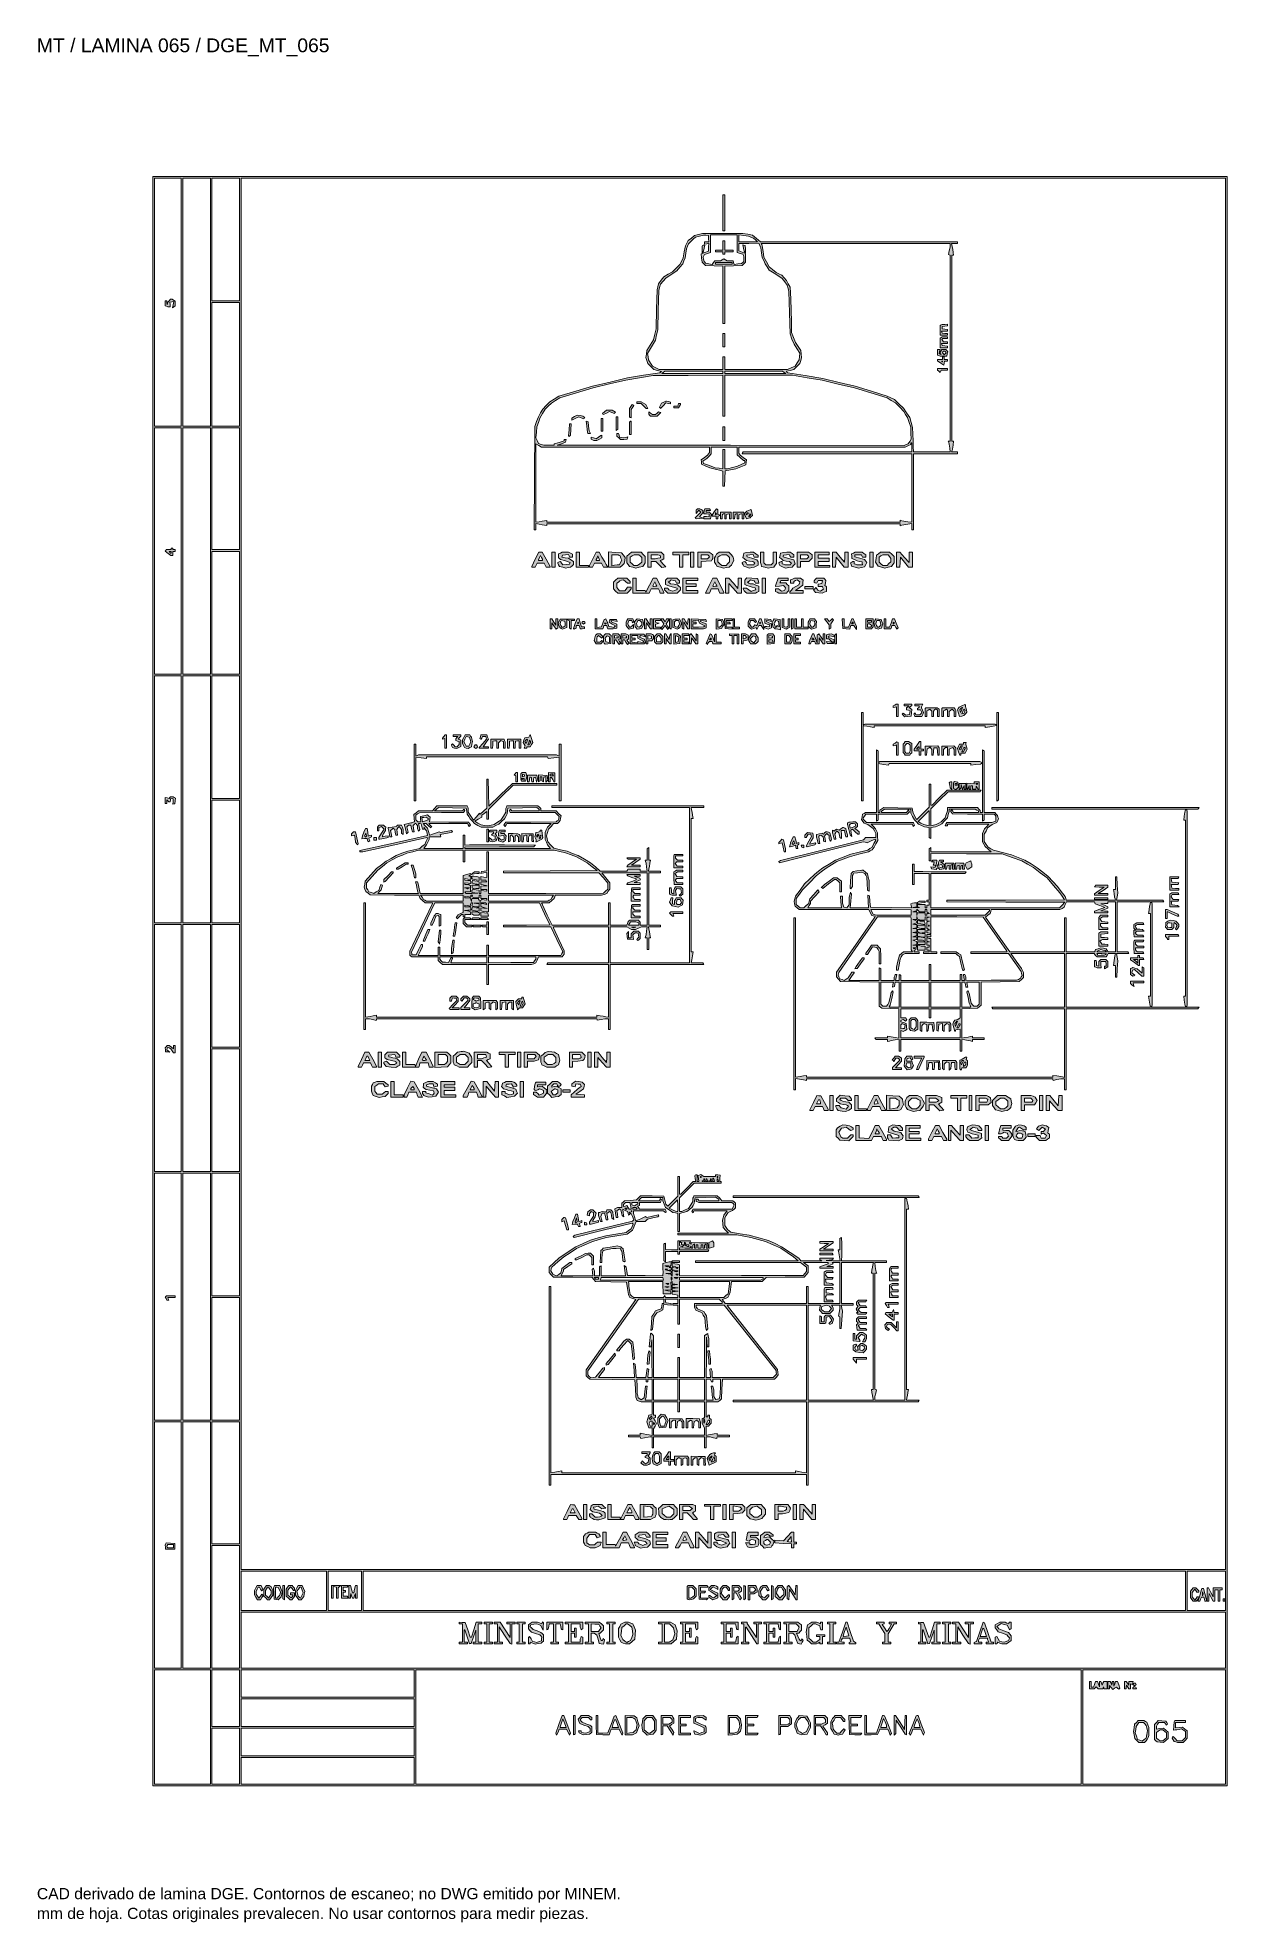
# Paper-space layout 'AN-07-DGE-065' of a CAD drawing. Header units: metres, sheet in millimetres. Extents: x 12 to 193, y 4 to 291.
import ezdxf

# ---------------------------------------------------------------- set-up
doc = ezdxf.new("R2010")
doc.units = ezdxf.units.M
for name, color, linetype, lineweight in [('DGE_CONTORNOS', 7, 'Continuous', 0), ('DGE_DATOS', 7, 'Continuous', 0), ('DGE_RELLENO', 7, 'Continuous', 0)]:
    doc.layers.add(name, color=color, linetype=linetype, lineweight=lineweight)
doc.styles.add('DGE_ARIAL', font='arial.ttf')

# ---------------------------------------------------------------- blocks, each defined once
blk = doc.blocks.new('LP_REF_DGE_MT_065')
at = {"layer": 'DGE_RELLENO'}
h = blk.add_hatch(color=7, dxfattribs=at)
h.paths.add_polyline_path([(29.61, 147.69), (29.61, 25.26), (111.34, 25.26), (193.06, 25.26), (193.06, 147.69), (193.06, 270.12), (111.34, 270.12), (29.61, 270.12)], flags=0)
h.paths.add_polyline_path([(33.93, 251), (33.93, 232.14), (31.9, 232.14), (29.87, 232.14), (29.87, 251), (29.87, 269.86), (31.9, 269.86), (33.93, 269.86)], flags=0)
h.paths.add_polyline_path([(38.38, 251), (38.38, 232.14), (36.28, 232.14), (34.18, 232.14), (34.18, 251), (34.18, 269.86), (36.28, 269.86), (38.38, 269.86)], flags=0)
h.paths.add_polyline_path([(42.82, 260.53), (42.82, 251.19), (40.72, 251.19), (38.63, 251.19), (38.63, 260.53), (38.63, 269.86), (40.72, 269.86), (42.82, 269.86)], flags=0)
h.paths.add_polyline_path([(192.81, 164.01), (192.81, 58.15), (117.94, 58.15), (43.07, 58.15), (43.07, 164.01), (43.07, 269.86), (117.94, 269.86), (192.81, 269.86)], flags=0)
h.paths.add_polyline_path([(42.82, 241.54), (42.82, 232.14), (40.72, 232.14), (38.63, 232.14), (38.63, 241.54), (38.63, 250.94), (40.72, 250.94), (42.82, 250.94)], flags=0)
h.paths.add_polyline_path([(33.93, 213.16), (33.93, 194.42), (31.9, 194.42), (29.87, 194.42), (29.87, 213.16), (29.87, 231.89), (31.9, 231.89), (33.93, 231.89)], flags=0)
h.paths.add_polyline_path([(38.38, 213.16), (38.38, 194.42), (36.28, 194.42), (34.18, 194.42), (34.18, 213.16), (34.18, 231.89), (36.28, 231.89), (38.38, 231.89)], flags=0)
h.paths.add_polyline_path([(42.82, 222.62), (42.82, 213.35), (40.72, 213.35), (38.63, 213.35), (38.63, 222.62), (38.63, 231.89), (40.72, 231.89), (42.82, 231.89)], flags=0)
h.paths.add_polyline_path([(42.82, 203.76), (42.82, 194.42), (40.72, 194.42), (38.63, 194.42), (38.63, 203.76), (38.63, 213.09), (40.72, 213.09), (42.82, 213.09)], flags=0)
h.paths.add_polyline_path([(33.93, 175.37), (33.93, 156.58), (31.9, 156.58), (29.87, 156.58), (29.87, 175.37), (29.87, 194.17), (31.9, 194.17), (33.93, 194.17)], flags=0)
h.paths.add_polyline_path([(38.38, 175.37), (38.38, 156.58), (36.28, 156.58), (34.18, 156.58), (34.18, 175.37), (34.18, 194.17), (36.28, 194.17), (38.38, 194.17)], flags=0)
h.paths.add_polyline_path([(42.82, 184.83), (42.82, 175.5), (40.72, 175.5), (38.63, 175.5), (38.63, 184.83), (38.63, 194.17), (40.72, 194.17), (42.82, 194.17)], flags=0)
h.paths.add_polyline_path([(42.82, 165.91), (42.82, 156.58), (40.72, 156.58), (38.63, 156.58), (38.63, 165.91), (38.63, 175.25), (40.72, 175.25), (42.82, 175.25)], flags=0)
h.paths.add_polyline_path([(33.93, 137.53), (33.93, 118.73), (31.9, 118.73), (29.87, 118.73), (29.87, 137.53), (29.87, 156.32), (31.9, 156.32), (33.93, 156.32)], flags=0)
h.paths.add_polyline_path([(38.38, 137.53), (38.38, 118.73), (36.28, 118.73), (34.18, 118.73), (34.18, 137.53), (34.18, 156.32), (36.28, 156.32), (38.38, 156.32)], flags=0)
h.paths.add_polyline_path([(42.82, 146.99), (42.82, 137.65), (40.72, 137.65), (38.63, 137.65), (38.63, 146.99), (38.63, 156.32), (40.72, 156.32), (42.82, 156.32)], flags=0)
h.paths.add_polyline_path([(42.82, 128.07), (42.82, 118.73), (40.72, 118.73), (38.63, 118.73), (38.63, 128.07), (38.63, 137.4), (40.72, 137.4), (42.82, 137.4)], flags=0)
h.paths.add_polyline_path([(33.93, 99.68), (33.93, 80.89), (31.9, 80.89), (29.87, 80.89), (29.87, 99.68), (29.87, 118.48), (31.9, 118.48), (33.93, 118.48)], flags=0)
h.paths.add_polyline_path([(38.38, 99.68), (38.38, 80.89), (36.28, 80.89), (34.18, 80.89), (34.18, 99.68), (34.18, 118.48), (36.28, 118.48), (38.38, 118.48)], flags=0)
h.paths.add_polyline_path([(42.82, 109.14), (42.82, 99.81), (40.72, 99.81), (38.63, 99.81), (38.63, 109.14), (38.63, 118.48), (40.72, 118.48), (42.82, 118.48)], flags=0)
h.paths.add_polyline_path([(42.82, 90.22), (42.82, 80.89), (40.72, 80.89), (38.63, 80.89), (38.63, 90.22), (38.63, 99.55), (40.72, 99.55), (42.82, 99.55)], flags=0)
h.paths.add_polyline_path([(33.93, 61.9), (33.93, 43.17), (31.9, 43.17), (29.87, 43.17), (29.87, 61.9), (29.87, 80.63), (31.9, 80.63), (33.93, 80.63)], flags=0)
h.paths.add_polyline_path([(38.38, 61.9), (38.38, 43.17), (36.28, 43.17), (34.18, 43.17), (34.18, 61.9), (34.18, 80.63), (36.28, 80.63), (38.38, 80.63)], flags=0)
h.paths.add_polyline_path([(42.82, 71.36), (42.82, 62.09), (40.72, 62.09), (38.63, 62.09), (38.63, 71.36), (38.63, 80.63), (40.72, 80.63), (42.82, 80.63)], flags=0)
h.paths.add_polyline_path([(42.82, 52.5), (42.82, 43.17), (40.72, 43.17), (38.63, 43.17), (38.63, 52.5), (38.63, 61.84), (40.72, 61.84), (42.82, 61.84)], flags=0)
h.paths.add_polyline_path([(56.03, 54.91), (56.03, 51.93), (49.55, 51.93), (43.07, 51.93), (43.07, 54.91), (43.07, 57.9), (49.55, 57.9), (56.03, 57.9)], flags=0)
h.paths.add_polyline_path([(61.36, 54.91), (61.36, 51.93), (58.82, 51.93), (56.28, 51.93), (56.28, 54.91), (56.28, 57.9), (58.82, 57.9), (61.36, 57.9)], flags=0)
h.paths.add_polyline_path([(186.71, 54.91), (186.71, 51.93), (124.16, 51.93), (61.62, 51.93), (61.62, 54.91), (61.62, 57.9), (124.16, 57.9), (186.71, 57.9)], flags=0)
h.paths.add_polyline_path([(192.81, 54.91), (192.81, 51.93), (189.89, 51.93), (186.97, 51.93), (186.97, 54.91), (186.97, 57.9), (189.89, 57.9), (192.81, 57.9)], flags=0)
h.paths.add_polyline_path([(192.81, 47.42), (192.81, 43.17), (117.94, 43.17), (43.07, 43.17), (43.07, 47.42), (43.07, 51.68), (117.94, 51.68), (192.81, 51.68)], flags=0)
h.paths.add_polyline_path([(38.38, 34.21), (38.38, 25.51), (34.12, 25.51), (29.87, 25.51), (29.87, 34.21), (29.87, 42.91), (34.12, 42.91), (38.38, 42.91)], flags=0)
h.paths.add_polyline_path([(42.82, 38.59), (42.82, 34.28), (40.72, 34.28), (38.63, 34.28), (38.63, 38.59), (38.63, 42.91), (40.72, 42.91), (42.82, 42.91)], flags=0)
h.paths.add_polyline_path([(69.36, 40.82), (69.36, 38.72), (56.22, 38.72), (43.07, 38.72), (43.07, 40.82), (43.07, 42.91), (56.22, 42.91), (69.36, 42.91)], flags=0)
h.paths.add_polyline_path([(170.84, 34.21), (170.84, 25.51), (120.23, 25.51), (69.62, 25.51), (69.62, 34.21), (69.62, 42.91), (120.23, 42.91), (170.84, 42.91)], flags=0)
h.paths.add_polyline_path([(192.81, 34.21), (192.81, 25.51), (181.95, 25.51), (171.09, 25.51), (171.09, 34.21), (171.09, 42.91), (181.95, 42.91), (192.81, 42.91)], flags=0)
h.paths.add_polyline_path([(69.36, 36.37), (69.36, 34.28), (56.22, 34.28), (43.07, 34.28), (43.07, 36.37), (43.07, 38.47), (56.22, 38.47), (69.36, 38.47)], flags=0)
h.paths.add_polyline_path([(42.82, 29.77), (42.82, 25.51), (40.72, 25.51), (38.63, 25.51), (38.63, 29.77), (38.63, 34.02), (40.72, 34.02), (42.82, 34.02)], flags=0)
h.paths.add_polyline_path([(69.36, 31.93), (69.36, 29.83), (56.22, 29.83), (43.07, 29.83), (43.07, 31.93), (43.07, 34.02), (56.22, 34.02), (69.36, 34.02)], flags=0)
h.paths.add_polyline_path([(69.36, 27.55), (69.36, 25.51), (56.22, 25.51), (43.07, 25.51), (43.07, 27.55), (43.07, 29.58), (56.22, 29.58), (69.36, 29.58)], flags=0)
h.paths.add_polyline_path([(32.12, 251.22), (31.93, 251), (31.86, 250.81), (31.79, 250.62), (31.78, 250.91), (31.77, 251.19), (31.64, 251.19), (31.52, 251.19), (31.52, 250.82), (31.52, 250.46), (31.72, 250.38), (31.92, 250.3), (32.1, 250.3), (32.29, 250.3), (32.25, 250.65), (32.22, 251), (32.52, 251.04), (32.82, 251.09), (32.73, 250.61), (32.64, 250.13), (32.84, 250.29), (33.04, 250.46), (33.04, 250.82), (33.04, 251.18), (32.8, 251.31), (32.55, 251.45), (32.43, 251.45), (32.32, 251.45)], flags=0)
h.paths.add_polyline_path([(116.35, 264.59), (116.35, 261.86), (116.48, 261.86), (116.61, 261.86), (116.61, 264.59), (116.61, 267.32), (116.48, 267.32), (116.35, 267.32)], flags=0)
h.paths.add_polyline_path([(112.63, 261.3), (112.03, 261.13), (111.55, 260.75), (111.08, 260.37), (110.86, 259.99), (110.63, 259.6), (110.46, 258.67), (110.3, 257.73), (110.04, 257.22), (109.78, 256.72), (109.22, 256.17), (108.67, 255.63), (108, 255.25), (107.34, 254.87), (106.95, 254.35), (106.57, 253.82), (106.46, 253.36), (106.34, 252.91), (106.26, 249.92), (106.17, 246.94), (105.99, 246.12), (105.8, 245.3), (105.28, 244.47), (104.76, 243.65), (104.7, 243.12), (104.64, 242.59), (104.79, 242.14), (104.93, 241.7), (105.38, 241.24), (105.82, 240.78), (106.41, 240.61), (107, 240.44), (106.86, 240.36), (106.73, 240.27), (104.27, 239.88), (101.81, 239.49), (99.17, 238.86), (96.52, 238.24), (93.96, 237.46), (91.4, 236.69), (90.7, 236.27), (90, 235.84), (89.48, 235.29), (88.95, 234.75), (88.62, 234.16), (88.29, 233.58), (88, 232.83), (87.72, 232.08), (87.68, 224.24), (87.64, 216.39), (87.77, 216.39), (87.91, 216.39), (87.91, 216.85), (87.91, 217.31), (88.38, 217.23), (88.86, 217.15), (89.21, 217.08), (89.56, 217.01), (89.56, 217.15), (89.56, 217.28), (116.42, 217.28), (143.28, 217.28), (143.28, 217.14), (143.28, 217), (143.56, 217.07), (143.85, 217.14), (144.45, 217.22), (145.06, 217.31), (145.06, 216.85), (145.06, 216.39), (145.18, 216.39), (145.31, 216.39), (145.31, 222.17), (145.31, 227.95), (148.67, 227.95), (152.04, 227.95), (152.04, 228.08), (152.04, 228.21), (151.59, 228.21), (151.13, 228.21), (151.2, 228.43), (151.26, 228.65), (151.35, 229.25), (151.43, 229.86), (151.29, 229.86), (151.15, 229.86), (151.15, 244.02), (151.15, 258.18), (151.29, 258.18), (151.43, 258.18), (151.36, 258.59), (151.29, 259), (151.21, 259.48), (151.12, 259.96), (151.58, 259.96), (152.04, 259.96), (152.04, 260.08), (152.04, 260.21), (137.05, 260.21), (122.05, 260.21), (121.46, 260.71), (120.86, 261.2), (120.11, 261.34), (119.35, 261.48), (116.3, 261.47), (113.24, 261.46)], flags=0)
h.paths.add_polyline_path([(114.17, 260.69), (114.21, 260.21), (113.88, 260.21), (113.56, 260.21), (113.56, 260.02), (113.56, 259.82), (113.88, 259.9), (114.21, 259.99), (114.17, 259.38), (114.13, 258.77), (113.58, 258.57), (113.02, 258.37), (113.1, 257.74), (113.17, 257.11), (113.43, 256.85), (113.69, 256.59), (115.02, 256.55), (116.35, 256.5), (116.35, 252.13), (116.35, 247.76), (116.48, 247.76), (116.61, 247.76), (116.61, 252.13), (116.61, 256.5), (117.93, 256.55), (119.25, 256.59), (119.52, 256.83), (119.78, 257.07), (119.78, 257.74), (119.78, 258.4), (119.27, 258.61), (118.77, 258.81), (118.77, 259.36), (118.77, 259.92), (120.29, 259.94), (121.82, 259.97), (121.95, 259.61), (122.09, 259.26), (122.21, 258.54), (122.32, 257.82), (122.55, 257.33), (122.77, 256.84), (123.09, 256.37), (123.4, 255.9), (124.39, 255.26), (125.37, 254.61), (125.75, 254.09), (126.13, 253.57), (126.25, 253.11), (126.38, 252.65), (126.46, 249.41), (126.55, 246.18), (126.85, 245.4), (127.16, 244.62), (127.61, 243.94), (128.05, 243.25), (128, 242.74), (127.95, 242.23), (127.64, 241.76), (127.34, 241.29), (126.74, 241.04), (126.15, 240.78), (121.38, 240.78), (116.61, 240.78), (116.61, 241.73), (116.61, 242.68), (116.48, 242.68), (116.35, 242.68), (116.35, 241.73), (116.35, 240.78), (111.5, 240.78), (106.65, 240.78), (106.14, 241.03), (105.62, 241.28), (105.32, 241.75), (105.02, 242.22), (104.95, 242.7), (104.89, 243.19), (105.48, 244.21), (106.07, 245.22), (106.25, 246.02), (106.43, 246.81), (106.51, 249.8), (106.6, 252.78), (106.72, 253.26), (106.84, 253.74), (107.24, 254.19), (107.64, 254.65), (108.49, 255.21), (109.34, 255.77), (109.79, 256.31), (110.23, 256.86), (110.42, 257.31), (110.61, 257.76), (110.7, 258.44), (110.79, 259.13), (110.96, 259.51), (111.13, 259.89), (111.37, 260.15), (111.6, 260.4), (111.88, 260.64), (112.16, 260.88), (112.77, 261.05), (113.37, 261.21), (113.75, 261.19), (114.13, 261.16)], flags=0)
h.paths.add_polyline_path([(118.51, 259.9), (118.51, 258.58), (118.95, 258.43), (119.38, 258.29), (119.45, 258.1), (119.53, 257.9), (119.53, 257.55), (119.53, 257.19), (119.36, 257.05), (119.19, 256.91), (118.61, 256.83), (118.04, 256.75), (117.97, 257.02), (117.9, 257.29), (117.44, 257.29), (116.98, 257.29), (116.73, 257.45), (116.48, 257.6), (116.23, 257.45), (115.98, 257.29), (115.54, 257.29), (115.1, 257.29), (114.91, 257.02), (114.72, 256.75), (114.21, 256.84), (113.7, 256.93), (113.58, 257.08), (113.47, 257.22), (113.39, 257.53), (113.32, 257.84), (113.44, 258.06), (113.56, 258.28), (114, 258.43), (114.45, 258.58), (114.45, 259.9), (114.45, 261.23), (116.48, 261.23), (118.51, 261.23)], flags=0)
h.paths.add_polyline_path([(120.61, 260.9), (120.99, 260.73), (121.31, 260.47), (121.62, 260.21), (120.19, 260.21), (118.77, 260.21), (118.77, 260.73), (118.77, 261.25), (119.5, 261.16), (120.23, 261.07)], flags=0)
h.paths.add_polyline_path([(150.89, 259.67), (150.89, 259.38), (150.77, 258.81), (150.66, 258.24), (150.78, 258.2), (150.9, 258.16), (150.9, 244.01), (150.9, 229.86), (150.76, 229.86), (150.63, 229.86), (150.69, 229.63), (150.76, 229.41), (150.84, 228.81), (150.93, 228.21), (148.12, 228.21), (145.31, 228.21), (145.3, 229.06), (145.29, 229.92), (145.24, 230.94), (145.19, 231.95), (144.97, 232.71), (144.75, 233.48), (144.28, 234.17), (143.82, 234.87), (143.12, 235.53), (142.43, 236.18), (141.89, 236.45), (141.35, 236.73), (138.92, 237.48), (136.48, 238.23), (134.01, 238.81), (131.53, 239.39), (128.86, 239.84), (126.2, 240.28), (126.09, 240.38), (125.99, 240.49), (126.56, 240.63), (127.14, 240.78), (127.58, 241.24), (128.03, 241.7), (128.17, 242.14), (128.32, 242.59), (128.26, 243.11), (128.2, 243.64), (127.79, 244.24), (127.38, 244.85), (127.07, 245.63), (126.77, 246.41), (126.76, 248.07), (126.75, 249.73), (126.65, 251.51), (126.56, 253.29), (126.28, 253.8), (126.01, 254.3), (125.66, 254.7), (125.31, 255.1), (124.86, 255.32), (124.42, 255.54), (123.9, 255.96), (123.38, 256.38), (122.99, 257.12), (122.59, 257.87), (122.45, 258.72), (122.32, 259.56), (122.24, 259.76), (122.17, 259.96), (136.53, 259.96), (150.9, 259.96)], flags=0)
h.paths.add_polyline_path([(117.75, 256.91), (117.75, 256.78), (116.48, 256.78), (115.21, 256.78), (115.21, 256.91), (115.21, 257.03), (116.48, 257.03), (117.75, 257.03)], flags=0)
h.paths.add_polyline_path([(116.35, 240.33), (116.35, 240.14), (111.69, 240.14), (107.03, 240.14), (107.28, 240.33), (107.53, 240.52), (111.94, 240.52), (116.35, 240.52)], flags=0)
h.paths.add_polyline_path([(125.68, 240.33), (125.93, 240.14), (121.27, 240.14), (116.61, 240.14), (116.61, 240.33), (116.61, 240.52), (121.02, 240.52), (125.43, 240.52)], flags=0)
h.paths.add_polyline_path([(116.35, 236.78), (116.35, 233.67), (116.48, 233.67), (116.61, 233.67), (116.61, 236.78), (116.61, 239.89), (121.76, 239.89), (126.92, 239.89), (129.17, 239.51), (131.43, 239.13), (133.89, 238.55), (136.36, 237.97), (138.83, 237.2), (141.31, 236.44), (141.95, 236.07), (142.6, 235.7), (143.23, 235.03), (143.86, 234.36), (144.14, 233.9), (144.43, 233.44), (144.67, 232.72), (144.92, 232), (144.95, 231.08), (144.99, 230.16), (144.76, 229.81), (144.53, 229.46), (144.21, 229.34), (143.9, 229.22), (117.52, 229.23), (91.14, 229.24), (91.78, 229.46), (92.41, 229.69), (92.45, 229.9), (92.5, 230.11), (92.36, 230.11), (92.22, 230.11), (92.22, 230), (92.22, 229.89), (91.46, 229.68), (90.7, 229.46), (90.7, 229.35), (90.7, 229.25), (89.91, 229.25), (89.11, 229.24), (88.71, 229.37), (88.31, 229.49), (88.09, 229.94), (87.88, 230.39), (87.97, 231.22), (88.06, 232.04), (88.28, 232.7), (88.51, 233.36), (88.9, 234.05), (89.29, 234.75), (89.77, 235.2), (90.25, 235.66), (90.9, 236.04), (91.54, 236.43), (94.07, 237.2), (96.6, 237.97), (99.08, 238.56), (101.56, 239.15), (103.65, 239.51), (105.75, 239.86), (111.05, 239.87), (116.35, 239.89)], flags=0)
h.paths.add_polyline_path([(145.06, 228.9), (145.06, 228.21), (132.24, 228.21), (119.42, 228.21), (119.34, 228.08), (119.26, 227.95), (132.16, 227.95), (145.06, 227.95), (145.06, 222.73), (145.06, 217.51), (144.45, 217.6), (143.85, 217.68), (143.56, 217.75), (143.28, 217.82), (143.28, 217.68), (143.28, 217.54), (116.42, 217.54), (89.56, 217.54), (89.56, 217.67), (89.56, 217.81), (89.21, 217.74), (88.86, 217.67), (88.38, 217.59), (87.91, 217.51), (87.91, 223.49), (87.91, 229.47), (88.32, 229.22), (88.73, 228.97), (101.53, 228.97), (114.32, 228.97), (114.32, 228.55), (114.31, 228.14), (114.16, 227.95), (114, 227.75), (113.52, 227.39), (113.04, 227.02), (113.08, 226.69), (113.11, 226.36), (113.73, 226.07), (114.34, 225.78), (115.19, 225.58), (116.04, 225.39), (116.19, 225.34), (116.35, 225.29), (116.35, 224.15), (116.35, 223), (116.48, 223), (116.6, 223), (116.63, 224.17), (116.67, 225.34), (117.5, 225.5), (118.32, 225.65), (119.08, 225.96), (119.85, 226.27), (119.88, 226.65), (119.92, 227.02), (119.44, 227.38), (118.96, 227.75), (118.86, 227.88), (118.77, 228.01), (118.77, 228.49), (118.77, 228.97), (131.41, 228.97), (144.05, 228.97), (144.49, 229.15), (144.93, 229.34), (144.93, 229.47), (144.93, 229.6), (144.99, 229.6), (145.06, 229.6)], flags=0)
h.paths.add_polyline_path([(118.51, 228.38), (118.51, 227.79), (118.98, 227.36), (119.45, 226.94), (119.55, 226.94), (119.66, 226.94), (119.66, 226.74), (119.66, 226.54), (119.11, 226.3), (118.56, 226.06), (117.81, 225.86), (117.06, 225.67), (116.83, 225.67), (116.61, 225.67), (116.61, 227.13), (116.61, 228.59), (116.48, 228.59), (116.35, 228.59), (116.35, 227.11), (116.35, 225.64), (115.76, 225.73), (115.16, 225.81), (114.29, 226.14), (113.41, 226.46), (113.34, 226.64), (113.27, 226.82), (113.57, 227.03), (113.88, 227.24), (114.23, 227.59), (114.58, 227.93), (114.58, 228.45), (114.58, 228.97), (116.54, 228.97), (118.51, 228.97)], flags=0)
h.paths.add_polyline_path([(87.81, 211.88), (87.27, 210.8), (87.27, 210.74), (87.27, 210.68), (87.53, 210.68), (87.78, 210.68), (87.93, 211), (88.07, 211.31), (88.63, 211.31), (89.18, 211.31), (89.33, 211), (89.47, 210.68), (89.77, 210.68), (90.06, 210.68), (90.06, 210.74), (90.06, 210.81), (89.46, 211.88), (88.86, 212.96), (88.6, 212.96), (88.34, 212.97)], flags=0)
h.paths.add_polyline_path([(88.92, 211.79), (88.92, 211.7), (88.6, 211.7), (88.29, 211.7), (88.29, 211.75), (88.29, 211.81), (88.44, 212.14), (88.59, 212.47), (88.75, 212.18), (88.91, 211.89)], flags=0)
h.paths.add_polyline_path([(90.32, 211.82), (90.32, 210.68), (90.57, 210.68), (90.83, 210.68), (90.83, 211.82), (90.83, 212.97), (90.57, 212.97), (90.32, 212.97)], flags=0)
h.paths.add_polyline_path([(91.62, 212.83), (91.33, 212.72), (91.33, 212.41), (91.33, 212.11), (91.49, 211.98), (91.65, 211.85), (92.39, 211.63), (93.13, 211.42), (93.08, 211.27), (93.03, 211.12), (92.51, 211.09), (91.99, 211.05), (91.81, 211.31), (91.62, 211.57), (91.42, 211.49), (91.21, 211.41), (91.21, 211.36), (91.21, 211.3), (91.34, 211.06), (91.47, 210.81), (91.97, 210.68), (92.47, 210.54), (92.82, 210.63), (93.18, 210.71), (93.4, 210.91), (93.62, 211.1), (93.62, 211.34), (93.62, 211.57), (93.23, 211.81), (92.84, 212.05), (92.33, 212.13), (91.82, 212.21), (91.87, 212.36), (91.93, 212.52), (92.39, 212.56), (92.86, 212.6), (92.94, 212.4), (93.01, 212.2), (93.25, 212.2), (93.49, 212.2), (93.49, 212.44), (93.49, 212.67), (93.17, 212.82), (92.85, 212.97), (92.38, 212.96), (91.91, 212.95)], flags=0)
h.paths.add_polyline_path([(94, 211.82), (94, 210.68), (94.95, 210.68), (95.91, 210.68), (95.91, 210.81), (95.91, 210.93), (95.21, 210.93), (94.51, 210.93), (94.51, 211.95), (94.51, 212.97), (94.26, 212.97), (94, 212.97)], flags=0)
h.paths.add_polyline_path([(96.54, 211.95), (96.03, 210.94), (96.03, 210.81), (96.03, 210.68), (96.27, 210.68), (96.5, 210.68), (96.65, 211), (96.79, 211.31), (97.34, 211.31), (97.9, 211.31), (98.04, 211), (98.19, 210.68), (98.52, 210.68), (98.85, 210.68), (98.6, 211.09), (98.36, 211.5), (97.95, 212.23), (97.54, 212.97), (97.3, 212.97), (97.05, 212.97)], flags=0)
h.paths.add_polyline_path([(97.55, 211.79), (97.56, 211.7), (97.3, 211.7), (97.05, 211.7), (97.05, 211.77), (97.05, 211.84), (97.2, 212.11), (97.34, 212.39), (97.44, 212.14), (97.54, 211.89)], flags=0)
h.paths.add_polyline_path([(98.95, 211.84), (98.95, 210.68), (99.84, 210.68), (100.72, 210.68), (101.03, 210.96), (101.34, 211.25), (101.42, 211.7), (101.49, 212.14), (101.2, 212.51), (100.91, 212.87), (99.93, 212.94), (98.95, 213)], flags=0)
h.paths.add_polyline_path([(100.57, 212.48), (100.72, 212.39), (100.84, 212.07), (100.96, 211.76), (100.78, 211.41), (100.6, 211.06), (100.43, 211.06), (100.26, 211.06), (99.86, 210.98), (99.46, 210.9), (99.46, 211.74), (99.46, 212.58), (99.94, 212.58), (100.41, 212.58)], flags=0)
h.paths.add_polyline_path([(102.08, 212.65), (101.75, 212.34), (101.75, 211.86), (101.75, 211.37), (101.94, 211.09), (102.14, 210.81), (102.62, 210.67), (103.09, 210.53), (103.62, 210.67), (104.15, 210.81), (104.35, 211.09), (104.54, 211.37), (104.54, 211.83), (104.54, 212.29), (104.23, 212.63), (103.92, 212.97), (103.17, 212.97), (102.42, 212.97)], flags=0)
h.paths.add_polyline_path([(103.8, 212.37), (104.03, 212.16), (104.03, 211.81), (104.03, 211.46), (103.7, 211.2), (103.36, 210.93), (103.09, 210.93), (102.81, 210.93), (102.53, 211.19), (102.26, 211.45), (102.26, 211.82), (102.26, 212.19), (102.54, 212.39), (102.82, 212.58), (103.2, 212.58), (103.57, 212.58)], flags=0)
h.paths.add_polyline_path([(104.92, 211.82), (104.92, 210.68), (105.18, 210.68), (105.43, 210.68), (105.43, 211.12), (105.43, 211.57), (105.78, 211.57), (106.12, 211.57), (106.59, 211.11), (107.05, 210.66), (107.35, 210.7), (107.64, 210.74), (107.23, 211.21), (106.82, 211.68), (107.08, 211.82), (107.34, 211.96), (107.34, 212.26), (107.34, 212.57), (107.14, 212.77), (106.94, 212.97), (105.93, 212.97), (104.92, 212.97)], flags=0)
h.paths.add_polyline_path([(106.63, 212.51), (106.83, 212.43), (106.83, 212.27), (106.83, 212.11), (106.43, 212.03), (106.03, 211.95), (105.73, 211.95), (105.43, 211.95), (105.43, 212.27), (105.43, 212.58), (105.93, 212.58), (106.43, 212.58)], flags=0)
h.paths.add_polyline_path([(108.73, 212.77), (108.73, 212.58), (109.24, 212.58), (109.75, 212.58), (109.75, 211.63), (109.75, 210.68), (110, 210.68), (110.26, 210.68), (110.26, 211.63), (110.26, 212.58), (110.7, 212.58), (111.15, 212.58), (111.15, 212.77), (111.15, 212.97), (109.94, 212.97), (108.73, 212.97)], flags=0)
h.paths.add_polyline_path([(111.4, 211.82), (111.4, 210.68), (111.65, 210.68), (111.91, 210.68), (111.91, 211.82), (111.91, 212.97), (111.65, 212.97), (111.4, 212.97)], flags=0)
h.paths.add_polyline_path([(112.54, 211.82), (112.54, 210.68), (112.8, 210.68), (113.05, 210.68), (113.05, 211.11), (113.05, 211.54), (113.82, 211.59), (114.6, 211.65), (114.71, 211.83), (114.83, 212.01), (114.83, 212.29), (114.83, 212.57), (114.55, 212.77), (114.26, 212.97), (113.4, 212.97), (112.54, 212.97)], flags=0)
h.paths.add_polyline_path([(114.18, 212.42), (114.32, 212.25), (114.17, 212.1), (114.02, 211.95), (113.53, 211.95), (113.05, 211.95), (113.05, 212.27), (113.05, 212.58), (113.54, 212.58), (114.04, 212.58)], flags=0)
h.paths.add_polyline_path([(115.58, 212.8), (115.38, 212.65), (115.23, 212.37), (115.08, 212.09), (115.08, 211.76), (115.08, 211.43), (115.29, 211.12), (115.49, 210.81), (115.97, 210.68), (116.45, 210.55), (116.88, 210.63), (117.31, 210.71), (117.47, 210.85), (117.64, 210.98), (117.82, 211.34), (118.01, 211.69), (117.93, 212.01), (117.85, 212.32), (117.55, 212.64), (117.25, 212.97), (116.52, 212.96), (115.78, 212.96)], flags=0)
h.paths.add_polyline_path([(117.14, 212.37), (117.37, 212.16), (117.37, 211.84), (117.37, 211.52), (117.09, 211.23), (116.82, 210.93), (116.5, 210.93), (116.18, 210.93), (115.89, 211.21), (115.59, 211.49), (115.59, 211.84), (115.59, 212.19), (115.87, 212.39), (116.16, 212.58), (116.53, 212.58), (116.9, 212.58)], flags=0)
h.paths.add_polyline_path([(119.75, 212.88), (119.53, 212.82), (119.45, 212.49), (119.36, 212.16), (119.65, 211.93), (119.94, 211.69), (120.41, 211.62), (120.89, 211.54), (121.05, 211.44), (121.21, 211.34), (121.12, 211.2), (121.04, 211.06), (120.54, 211.06), (120.05, 211.06), (119.87, 211.32), (119.69, 211.57), (119.48, 211.49), (119.27, 211.41), (119.27, 211.36), (119.27, 211.3), (119.4, 211.06), (119.53, 210.83), (119.96, 210.68), (120.39, 210.54), (120.75, 210.62), (121.12, 210.7), (121.4, 210.84), (121.69, 210.98), (121.69, 211.24), (121.68, 211.5), (121.59, 211.65), (121.5, 211.79), (120.75, 212.03), (120.01, 212.27), (119.99, 212.39), (119.97, 212.52), (120.45, 212.56), (120.93, 212.6), (121, 212.4), (121.08, 212.2), (121.38, 212.2), (121.69, 212.2), (121.69, 212.32), (121.69, 212.44), (121.35, 212.7), (121.02, 212.97), (120.5, 212.95), (119.97, 212.94)], flags=0)
h.paths.add_polyline_path([(122.07, 212.17), (122.07, 211.38), (122.15, 211.09), (122.22, 210.81), (122.72, 210.67), (123.21, 210.54), (123.66, 210.62), (124.11, 210.71), (124.29, 210.98), (124.48, 211.24), (124.48, 212.1), (124.48, 212.97), (124.23, 212.97), (123.97, 212.97), (123.97, 212.16), (123.97, 211.36), (123.82, 211.21), (123.67, 211.06), (123.27, 211.06), (122.88, 211.06), (122.73, 211.21), (122.58, 211.36), (122.58, 212.16), (122.58, 212.97), (122.32, 212.97), (122.07, 212.97)], flags=0)
h.paths.add_polyline_path([(125.34, 212.88), (125.12, 212.82), (125.03, 212.49), (124.95, 212.16), (125.23, 211.93), (125.52, 211.7), (125.98, 211.62), (126.45, 211.53), (126.61, 211.41), (126.76, 211.29), (126.69, 211.17), (126.63, 211.06), (126.2, 211.06), (125.77, 211.06), (125.57, 211.14), (125.37, 211.21), (125.37, 211.39), (125.37, 211.57), (125.27, 211.57), (125.18, 211.56), (125, 211.45), (124.83, 211.34), (124.91, 211.13), (124.99, 210.92), (125.43, 210.74), (125.88, 210.55), (126.38, 210.63), (126.88, 210.71), (127.09, 210.94), (127.31, 211.18), (127.23, 211.48), (127.15, 211.79), (126.32, 212.02), (125.49, 212.24), (125.53, 212.38), (125.58, 212.52), (126, 212.56), (126.43, 212.6), (126.54, 212.4), (126.65, 212.2), (126.9, 212.2), (127.15, 212.2), (127.15, 212.39), (127.15, 212.57), (126.87, 212.77), (126.58, 212.97), (126.07, 212.95), (125.56, 212.94)], flags=0)
h.paths.add_polyline_path([(127.66, 211.82), (127.66, 210.68), (127.91, 210.68), (128.16, 210.68), (128.16, 211.12), (128.16, 211.57), (128.8, 211.57), (129.43, 211.57), (129.69, 211.82), (129.94, 212.08), (129.94, 212.32), (129.94, 212.57), (129.66, 212.77), (129.38, 212.97), (128.52, 212.97), (127.66, 212.97)], flags=0)
h.paths.add_polyline_path([(129.29, 212.42), (129.43, 212.25), (129.28, 212.1), (129.13, 211.95), (128.65, 211.95), (128.16, 211.95), (128.16, 212.27), (128.16, 212.58), (128.66, 212.58), (129.15, 212.58)], flags=0)
h.paths.add_polyline_path([(130.32, 211.82), (130.32, 210.68), (131.47, 210.68), (132.61, 210.68), (132.61, 210.81), (132.61, 210.93), (131.72, 210.93), (130.83, 210.93), (130.83, 211.25), (130.83, 211.57), (131.66, 211.57), (132.48, 211.57), (132.48, 211.82), (132.48, 212.08), (131.66, 212.08), (130.83, 212.08), (130.83, 212.33), (130.83, 212.58), (131.66, 212.58), (132.48, 212.58), (132.48, 212.77), (132.48, 212.97), (131.4, 212.97), (130.32, 212.97)], flags=0)
h.paths.add_polyline_path([(132.99, 211.82), (132.99, 210.68), (133.24, 210.68), (133.49, 210.68), (133.52, 211.44), (133.56, 212.2), (134.18, 211.44), (134.79, 210.68), (135.1, 210.68), (135.4, 210.68), (135.4, 211.82), (135.4, 212.97), (135.16, 212.97), (134.91, 212.97), (134.87, 212.2), (134.83, 211.44), (134.2, 212.19), (133.56, 212.95), (133.28, 212.96), (132.99, 212.97)], flags=0)
h.paths.add_polyline_path([(136.19, 212.83), (135.89, 212.71), (135.93, 212.36), (135.97, 212.01), (136.36, 211.83), (136.74, 211.65), (137.12, 211.57), (137.5, 211.49), (137.54, 211.28), (137.58, 211.06), (137.14, 211.06), (136.69, 211.06), (136.49, 211.14), (136.29, 211.21), (136.29, 211.39), (136.29, 211.57), (136.2, 211.57), (136.1, 211.56), (135.93, 211.45), (135.76, 211.35), (135.84, 211.09), (135.92, 210.84), (136.45, 210.7), (136.99, 210.55), (137.43, 210.65), (137.88, 210.75), (138.06, 211.08), (138.25, 211.42), (138.08, 211.62), (137.9, 211.83), (137.16, 212.04), (136.42, 212.24), (136.42, 212.41), (136.42, 212.58), (136.91, 212.58), (137.41, 212.58), (137.48, 212.39), (137.55, 212.2), (137.81, 212.2), (138.07, 212.2), (138.07, 212.39), (138.07, 212.57), (137.79, 212.77), (137.51, 212.97), (136.99, 212.96), (136.48, 212.95)], flags=0)
h.paths.add_polyline_path([(138.71, 211.82), (138.71, 210.68), (138.96, 210.68), (139.21, 210.68), (139.21, 211.82), (139.21, 212.97), (138.96, 212.97), (138.71, 212.97)], flags=0)
h.paths.add_polyline_path([(140, 212.73), (139.7, 212.51), (139.63, 211.98), (139.56, 211.45), (139.77, 211.13), (139.97, 210.82), (140.48, 210.68), (140.99, 210.54), (141.49, 210.68), (142, 210.81), (142.19, 211.09), (142.39, 211.37), (142.39, 211.85), (142.39, 212.32), (142.04, 212.64), (141.69, 212.97), (140.99, 212.96), (140.29, 212.96)], flags=0)
h.paths.add_polyline_path([(141.68, 212.3), (141.88, 212.02), (141.88, 211.77), (141.88, 211.52), (141.6, 211.23), (141.33, 210.93), (140.99, 210.93), (140.66, 210.93), (140.38, 211.19), (140.1, 211.45), (140.1, 211.82), (140.1, 212.19), (140.38, 212.39), (140.67, 212.58), (141.08, 212.58), (141.48, 212.58)], flags=0)
h.paths.add_polyline_path([(142.77, 211.82), (142.77, 210.68), (143.02, 210.68), (143.27, 210.68), (143.3, 211.44), (143.34, 212.2), (143.97, 211.44), (144.59, 210.68), (144.89, 210.68), (145.18, 210.68), (145.18, 211.82), (145.18, 212.97), (144.93, 212.97), (144.67, 212.97), (144.67, 212.17), (144.67, 211.38), (143.96, 212.17), (143.26, 212.97), (143.01, 212.97), (142.77, 212.97)], flags=0)
h.paths.add_polyline_path([(100.03, 208.72), (99.72, 208.4), (99.72, 207.89), (99.72, 207.37), (100.03, 207.05), (100.34, 206.74), (101.05, 206.74), (101.76, 206.74), (102.07, 207.05), (102.38, 207.37), (102.38, 207.5), (102.38, 207.63), (102.12, 207.63), (101.85, 207.63), (101.63, 207.36), (101.41, 207.08), (101, 207.08), (100.6, 207.08), (100.42, 207.32), (100.23, 207.57), (100.23, 207.9), (100.22, 208.23), (100.45, 208.42), (100.67, 208.62), (100.93, 208.7), (101.2, 208.78), (101.53, 208.52), (101.85, 208.27), (102.05, 208.27), (102.26, 208.27), (102.26, 208.39), (102.26, 208.52), (102, 208.77), (101.75, 209.03), (101.04, 209.03), (100.34, 209.03)], flags=0)
h.paths.add_polyline_path([(102.64, 207.89), (102.64, 206.74), (103.89, 206.74), (105.14, 206.74), (105.28, 207.06), (105.43, 207.38), (105.98, 207.38), (106.53, 207.38), (106.68, 207.06), (106.82, 206.74), (107.08, 206.74), (107.34, 206.74), (107.34, 206.8), (107.34, 206.87), (106.8, 207.95), (106.26, 209.03), (106, 209.03), (105.74, 209.03), (105.17, 207.95), (104.61, 206.88), (104.56, 207), (104.52, 207.12), (103.83, 207.12), (103.15, 207.12), (103.15, 208.08), (103.15, 209.03), (102.89, 209.03), (102.64, 209.03)], flags=0)
h.paths.add_polyline_path([(106.05, 207.78), (105.79, 207.74), (105.73, 207.8), (105.66, 207.86), (105.82, 208.15), (105.97, 208.44), (106.14, 208.13), (106.3, 207.82)], flags=0)
h.paths.add_polyline_path([(107.74, 208.88), (107.59, 208.72), (107.59, 208.38), (107.59, 208.04), (107.94, 207.91), (108.29, 207.77), (108.83, 207.63), (109.37, 207.49), (109.37, 207.38), (109.37, 207.27), (109.02, 207.15), (108.67, 207.03), (108.4, 207.13), (108.12, 207.23), (108.04, 207.37), (107.96, 207.5), (107.71, 207.5), (107.46, 207.5), (107.46, 207.38), (107.46, 207.25), (107.72, 207), (107.97, 206.74), (108.67, 206.74), (109.37, 206.74), (109.62, 207), (109.88, 207.25), (109.88, 207.42), (109.88, 207.59), (109.65, 207.8), (109.43, 208), (108.91, 208.08), (108.39, 208.17), (108.21, 208.28), (108.03, 208.4), (108.26, 208.57), (108.48, 208.74), (108.81, 208.68), (109.14, 208.61), (109.2, 208.44), (109.27, 208.27), (109.51, 208.27), (109.75, 208.27), (109.75, 208.45), (109.75, 208.63), (109.55, 208.83), (109.35, 209.03), (108.62, 209.03), (107.89, 209.03)], flags=0)
h.paths.add_polyline_path([(110.26, 207.89), (110.26, 206.74), (111.4, 206.74), (112.54, 206.74), (112.54, 206.93), (112.54, 207.12), (111.65, 207.12), (110.77, 207.12), (110.77, 207.44), (110.77, 207.76), (111.53, 207.76), (112.29, 207.76), (112.29, 207.95), (112.29, 208.14), (111.53, 208.14), (110.77, 208.14), (110.77, 208.39), (110.77, 208.65), (111.65, 208.65), (112.54, 208.65), (112.54, 208.84), (112.54, 209.03), (111.4, 209.03), (110.26, 209.03)], flags=0)
h.paths.add_polyline_path([(114.26, 207.89), (113.68, 206.74), (113.98, 206.74), (114.28, 206.74), (114.43, 207.06), (114.57, 207.38), (115.08, 207.38), (115.6, 207.38), (115.74, 207.06), (115.89, 206.74), (116.18, 206.74), (116.48, 206.74), (116.48, 206.8), (116.48, 206.87), (115.94, 207.95), (115.41, 209.03), (115.12, 209.03), (114.83, 209.03)], flags=0)
h.paths.add_polyline_path([(115.19, 207.78), (114.93, 207.74), (114.87, 207.8), (114.81, 207.86), (114.96, 208.15), (115.11, 208.44), (115.28, 208.13), (115.45, 207.82)], flags=0)
h.paths.add_polyline_path([(116.73, 207.89), (116.73, 206.74), (116.99, 206.74), (117.24, 206.74), (117.25, 207.47), (117.25, 208.2), (117.91, 207.47), (118.58, 206.73), (118.86, 206.74), (119.15, 206.74), (119.15, 207.89), (119.15, 209.03), (118.89, 209.03), (118.64, 209.03), (118.64, 208.23), (118.63, 207.44), (117.93, 208.23), (117.22, 209.03), (116.98, 209.03), (116.73, 209.03)], flags=0)
h.paths.add_polyline_path([(119.81, 208.89), (119.66, 208.72), (119.66, 208.38), (119.66, 208.04), (120, 207.91), (120.35, 207.77), (120.79, 207.66), (121.23, 207.56), (121.28, 207.4), (121.33, 207.25), (120.97, 207.12), (120.62, 206.98), (120.27, 207.24), (119.92, 207.5), (119.66, 207.5), (119.41, 207.5), (119.49, 207.28), (119.56, 207.06), (119.76, 206.9), (119.96, 206.74), (120.64, 206.74), (121.32, 206.74), (121.57, 206.87), (121.81, 207), (121.81, 207.39), (121.81, 207.77), (121.37, 207.96), (120.93, 208.14), (120.71, 208.14), (120.48, 208.14), (120.29, 208.27), (120.1, 208.4), (120.33, 208.57), (120.56, 208.75), (120.84, 208.68), (121.12, 208.61), (121.22, 208.44), (121.32, 208.27), (121.58, 208.27), (121.83, 208.27), (121.74, 208.55), (121.66, 208.84), (121.6, 208.9), (121.55, 208.95), (120.76, 209), (119.97, 209.05)], flags=0)
h.paths.add_polyline_path([(122.32, 207.89), (122.32, 206.74), (122.58, 206.74), (122.83, 206.74), (122.83, 207.89), (122.83, 209.03), (122.58, 209.03), (122.32, 209.03)], flags=0)
h.paths.add_polyline_path([(124.68, 208.87), (124.63, 208.71), (124.49, 208.28), (124.35, 207.85), (124.35, 207.79), (124.35, 207.73), (124.97, 207.82), (125.58, 207.9), (125.73, 207.72), (125.88, 207.54), (125.81, 207.34), (125.73, 207.15), (125.49, 207.09), (125.25, 207.02), (125.03, 207.2), (124.8, 207.37), (124.58, 207.37), (124.35, 207.38), (124.35, 207.19), (124.35, 207), (124.6, 206.87), (124.85, 206.74), (125.42, 206.74), (125.99, 206.74), (126.19, 206.94), (126.39, 207.14), (126.39, 207.49), (126.39, 207.85), (126.14, 208.07), (125.89, 208.29), (125.45, 208.29), (125.01, 208.29), (125.08, 208.47), (125.14, 208.65), (125.7, 208.65), (126.26, 208.65), (126.26, 208.84), (126.26, 209.03), (125.49, 209.03), (124.73, 209.03)], flags=0)
h.paths.add_polyline_path([(126.93, 208.87), (126.64, 208.74), (126.64, 208.5), (126.64, 208.27), (126.89, 208.27), (127.15, 208.27), (127.15, 208.39), (127.15, 208.51), (127.38, 208.64), (127.62, 208.76), (127.84, 208.61), (128.05, 208.45), (127.97, 208.23), (127.88, 208.02), (127.44, 207.74), (127, 207.47), (126.76, 207.21), (126.51, 206.95), (126.51, 206.85), (126.51, 206.74), (127.53, 206.74), (128.55, 206.74), (128.55, 206.93), (128.55, 207.12), (127.96, 207.12), (127.38, 207.12), (127.93, 207.54), (128.48, 207.96), (128.52, 208.33), (128.57, 208.7), (128.34, 208.86), (128.12, 209.03), (127.66, 209.02), (127.21, 209.01)], flags=0)
h.paths.add_polyline_path([(130.4, 208.83), (130.2, 208.63), (130.2, 208.51), (130.2, 208.39), (130.4, 208.31), (130.61, 208.23), (130.73, 208.44), (130.84, 208.65), (131.16, 208.65), (131.48, 208.65), (131.44, 208.42), (131.4, 208.2), (131.12, 208.16), (130.83, 208.12), (130.83, 207.94), (130.83, 207.76), (131.15, 207.76), (131.47, 207.76), (131.55, 207.55), (131.63, 207.34), (131.41, 207.18), (131.19, 207.01), (130.98, 207.09), (130.77, 207.17), (130.62, 207.37), (130.47, 207.57), (130.3, 207.41), (130.14, 207.24), (130.28, 207.02), (130.41, 206.81), (130.92, 206.77), (131.42, 206.73), (131.76, 206.86), (132.1, 206.99), (132.1, 207.37), (132.1, 207.74), (131.98, 207.82), (131.86, 207.89), (131.93, 208.27), (132.01, 208.65), (131.85, 208.84), (131.69, 209.03), (131.14, 209.03), (130.6, 209.03)], flags=0)
h.paths.add_polyline_path([(128.8, 207.57), (128.8, 207.38), (129.43, 207.38), (130.07, 207.38), (130.07, 207.57), (130.07, 207.76), (129.43, 207.76), (128.8, 207.76)], flags=0)
h.paths.add_polyline_path([(90.06, 202.04), (90.06, 201.28), (90.19, 201.28), (90.32, 201.28), (90.32, 201.76), (90.32, 202.23), (90.64, 201.75), (90.97, 201.27), (91.09, 201.35), (91.21, 201.42), (91.21, 202.11), (91.21, 202.81), (91.08, 202.81), (90.95, 202.81), (90.95, 202.33), (90.95, 201.86), (90.63, 202.33), (90.31, 202.81), (90.19, 202.81), (90.06, 202.81)], flags=0)
h.paths.add_polyline_path([(91.43, 202.47), (91.29, 202.16), (91.41, 201.83), (91.52, 201.5), (91.74, 201.36), (91.95, 201.23), (92.28, 201.38), (92.6, 201.53), (92.6, 202.1), (92.6, 202.67), (92.79, 202.6), (92.99, 202.52), (92.99, 201.97), (92.99, 201.42), (93.11, 201.34), (93.24, 201.27), (93.24, 201.91), (93.24, 202.55), (93.49, 202.55), (93.75, 202.55), (93.75, 202.67), (93.75, 202.79), (92.66, 202.79), (91.57, 202.78)], flags=0)
h.paths.add_polyline_path([(92.33, 202.12), (92.37, 201.75), (92.2, 201.65), (92.03, 201.54), (91.94, 201.54), (91.85, 201.54), (91.71, 201.79), (91.57, 202.05), (91.66, 202.31), (91.74, 202.57), (92.01, 202.53), (92.29, 202.49)], flags=0)
h.paths.add_polyline_path([(93.89, 202.09), (93.61, 201.37), (93.67, 201.31), (93.73, 201.26), (93.87, 201.34), (94, 201.42), (94, 201.61), (94, 201.79), (94.25, 201.79), (94.49, 201.79), (94.57, 201.54), (94.65, 201.3), (94.96, 201.32), (95.28, 201.35), (95.27, 201.47), (95.27, 201.6), (95.05, 201.6), (94.84, 201.6), (94.65, 202.2), (94.46, 202.81), (94.31, 202.81), (94.16, 202.81)], flags=0)
h.paths.add_polyline_path([(94.34, 202.09), (94.26, 202), (94.26, 202.17), (94.26, 202.34), (94.34, 202.25), (94.42, 202.17)], flags=0)
h.paths.add_polyline_path([(96.92, 202.04), (96.92, 201.28), (97.51, 201.28), (98.09, 201.28), (98.16, 201.54), (98.22, 201.79), (98.45, 201.79), (98.68, 201.79), (98.76, 201.56), (98.83, 201.32), (99.24, 201.31), (99.65, 201.3), (99.94, 201.36), (100.22, 201.41), (100.22, 201.71), (100.22, 202.01), (99.84, 202.17), (99.46, 202.33), (99.38, 202.46), (99.3, 202.59), (99.77, 202.51), (100.24, 202.44), (100.19, 202.59), (100.14, 202.74), (99.64, 202.74), (99.15, 202.74), (99.11, 202.52), (99.06, 202.3), (99.52, 202.03), (99.99, 201.75), (99.88, 201.64), (99.76, 201.53), (99.39, 201.61), (99.01, 201.68), (98.78, 202.25), (98.54, 202.82), (98.41, 202.77), (98.29, 202.73), (98.08, 202.16), (97.87, 201.6), (97.52, 201.56), (97.18, 201.52), (97.18, 202.16), (97.18, 202.81), (97.05, 202.81), (96.92, 202.81)], flags=0)
h.paths.add_polyline_path([(98.53, 202.09), (98.45, 202), (98.36, 202.09), (98.28, 202.17), (98.45, 202.17), (98.62, 202.17)], flags=0)
h.paths.add_polyline_path([(101.75, 202.56), (101.62, 202.31), (101.62, 202.07), (101.62, 201.82), (101.85, 201.53), (102.09, 201.24), (102.43, 201.33), (102.76, 201.41), (102.76, 201.68), (102.76, 201.96), (102.53, 201.75), (102.3, 201.54), (102.22, 201.54), (102.14, 201.54), (102, 201.79), (101.86, 202.05), (101.94, 202.3), (102.02, 202.55), (102.25, 202.55), (102.49, 202.55), (102.55, 202.39), (102.6, 202.23), (102.7, 202.32), (102.8, 202.41), (102.72, 202.61), (102.65, 202.81), (102.26, 202.81), (101.88, 202.81)], flags=0)
h.paths.add_polyline_path([(103.09, 202.6), (102.87, 202.38), (102.94, 202), (103.02, 201.62), (103.17, 201.45), (103.31, 201.27), (103.64, 201.31), (103.96, 201.34), (104.15, 201.69), (104.34, 202.03), (104.22, 202.38), (104.09, 202.74), (103.7, 202.78), (103.3, 202.82)], flags=0)
h.paths.add_polyline_path([(103.88, 202.4), (104.03, 202.25), (104.03, 202.09), (104.03, 201.93), (103.84, 201.74), (103.65, 201.55), (103.47, 201.61), (103.3, 201.68), (103.24, 201.91), (103.18, 202.13), (103.3, 202.34), (103.41, 202.55), (103.57, 202.55), (103.73, 202.55)], flags=0)
h.paths.add_polyline_path([(104.42, 202.04), (104.42, 201.28), (104.53, 201.28), (104.65, 201.28), (104.69, 201.76), (104.73, 202.23), (105.03, 201.76), (105.32, 201.28), (105.44, 201.28), (105.56, 201.28), (105.56, 202.04), (105.56, 202.81), (105.43, 202.81), (105.3, 202.81), (105.3, 202.33), (105.3, 201.86), (104.98, 202.33), (104.66, 202.81), (104.54, 202.81), (104.42, 202.81)], flags=0)
h.paths.add_polyline_path([(105.81, 202.04), (105.81, 201.28), (106.32, 201.28), (106.83, 201.28), (106.83, 201.41), (106.83, 201.54), (106.45, 201.54), (106.07, 201.54), (106.07, 201.78), (106.07, 202.03), (106.35, 202.08), (106.64, 202.14), (106.35, 202.23), (106.07, 202.33), (106.07, 202.44), (106.07, 202.55), (106.45, 202.55), (106.83, 202.55), (106.83, 202.68), (106.83, 202.81), (106.32, 202.81), (105.81, 202.81)], flags=0)
h.paths.add_polyline_path([(106.96, 202.74), (106.96, 202.67), (107.15, 202.36), (107.35, 202.06), (107.14, 201.73), (106.92, 201.4), (107.01, 201.31), (107.1, 201.22), (107.32, 201.52), (107.54, 201.81), (107.74, 201.51), (107.94, 201.22), (108.04, 201.31), (108.13, 201.4), (107.92, 201.73), (107.7, 202.06), (107.9, 202.36), (108.1, 202.67), (108.1, 202.74), (108.1, 202.81), (107.92, 202.81), (107.74, 202.81), (107.66, 202.58), (107.57, 202.36), (107.41, 202.58), (107.24, 202.81), (107.1, 202.81), (106.96, 202.81)], flags=0)
h.paths.add_polyline_path([(108.23, 202.11), (108.23, 201.42), (108.35, 201.34), (108.48, 201.27), (108.48, 202.04), (108.48, 202.81), (108.35, 202.81), (108.23, 202.81)], flags=0)
h.paths.add_polyline_path([(108.89, 202.72), (108.73, 202.66), (108.73, 202.09), (108.73, 201.53), (109.06, 201.38), (109.39, 201.23), (109.6, 201.36), (109.81, 201.5), (109.93, 201.83), (110.05, 202.16), (109.9, 202.48), (109.75, 202.81), (109.4, 202.79), (109.05, 202.78)], flags=0)
h.paths.add_polyline_path([(109.68, 202.3), (109.76, 202.05), (109.62, 201.79), (109.49, 201.54), (109.44, 201.54), (109.39, 201.54), (109.19, 201.61), (108.99, 201.69), (108.99, 202.04), (108.99, 202.38), (109.07, 202.47), (109.16, 202.55), (109.38, 202.55), (109.61, 202.55)], flags=0)
h.paths.add_polyline_path([(110.13, 202.11), (110.13, 201.42), (110.26, 201.34), (110.38, 201.27), (110.39, 201.81), (110.39, 202.36), (110.71, 201.82), (111.03, 201.28), (111.15, 201.28), (111.27, 201.28), (111.27, 202.04), (111.27, 202.81), (111.15, 202.81), (111.04, 202.81), (111, 202.39), (110.96, 201.98), (110.71, 202.39), (110.46, 202.81), (110.29, 202.81), (110.13, 202.81)], flags=0)
h.paths.add_polyline_path([(111.53, 202.04), (111.53, 201.28), (112.45, 201.29), (113.37, 201.31), (113.59, 201.37), (113.81, 201.43), (113.81, 201.73), (113.81, 202.04), (113.37, 202.23), (112.92, 202.41), (112.92, 202.5), (112.92, 202.58), (113.38, 202.51), (113.83, 202.44), (113.78, 202.59), (113.73, 202.74), (112.63, 202.77), (111.53, 202.81)], flags=0)
h.paths.add_polyline_path([(113.18, 201.98), (113.57, 201.78), (113.51, 201.68), (113.45, 201.59), (112.62, 201.57), (111.78, 201.54), (111.78, 201.79), (111.78, 202.04), (112.04, 202.04), (112.29, 202.04), (112.29, 202.17), (112.29, 202.3), (112.04, 202.3), (111.78, 202.3), (111.78, 202.42), (111.78, 202.53), (112.19, 202.57), (112.61, 202.61), (112.7, 202.4), (112.78, 202.18)], flags=0)
h.paths.add_polyline_path([(115.34, 202.04), (115.34, 201.26), (115.75, 201.3), (116.15, 201.34), (116.35, 201.69), (116.54, 202.03), (116.41, 202.38), (116.29, 202.74), (115.81, 202.78), (115.34, 202.82)], flags=0)
h.paths.add_polyline_path([(116.15, 202.35), (116.23, 202.15), (116.23, 202.04), (116.23, 201.93), (116.03, 201.73), (115.83, 201.54), (115.71, 201.54), (115.59, 201.54), (115.59, 202.04), (115.59, 202.55), (115.83, 202.55), (116.07, 202.55)], flags=0)
h.paths.add_polyline_path([(116.63, 202.07), (116.67, 201.34), (117.21, 201.31), (117.75, 201.27), (117.75, 201.4), (117.75, 201.54), (117.31, 201.54), (116.86, 201.54), (116.86, 201.79), (116.86, 202.04), (117.19, 202.04), (117.51, 202.04), (117.43, 202.17), (117.35, 202.3), (117.11, 202.3), (116.86, 202.3), (116.86, 202.42), (116.86, 202.55), (117.31, 202.55), (117.75, 202.55), (117.75, 202.68), (117.75, 202.81), (117.17, 202.81), (116.59, 202.81)], flags=0)
h.paths.add_polyline_path([(117.88, 202.04), (117.88, 201.28), (118.39, 201.28), (118.89, 201.28), (118.89, 201.41), (118.89, 201.54), (118.51, 201.54), (118.13, 201.54), (118.13, 202.17), (118.13, 202.81), (118, 202.81), (117.88, 202.81)], flags=0)
h.paths.add_polyline_path([(120.29, 202.56), (120.16, 202.31), (120.16, 202.01), (120.16, 201.7), (120.42, 201.47), (120.68, 201.23), (121.05, 201.37), (121.42, 201.51), (121.47, 201.36), (121.52, 201.22), (121.67, 201.5), (121.82, 201.79), (121.99, 201.79), (122.16, 201.79), (122.36, 201.5), (122.56, 201.22), (122.57, 201.42), (122.58, 201.62), (122.37, 202.21), (122.17, 202.81), (122.05, 202.81), (121.92, 202.81), (121.72, 202.29), (121.52, 201.78), (121.36, 201.84), (121.2, 201.9), (121.05, 201.72), (120.89, 201.54), (120.79, 201.54), (120.68, 201.54), (120.54, 201.79), (120.4, 202.05), (120.48, 202.3), (120.56, 202.55), (120.78, 202.55), (121, 202.55), (121.15, 202.4), (121.3, 202.25), (121.39, 202.33), (121.47, 202.42), (121.31, 202.61), (121.15, 202.81), (120.79, 202.81), (120.43, 202.81)], flags=0)
h.paths.add_polyline_path([(122.03, 202.09), (121.94, 202), (121.94, 202.17), (121.94, 202.34), (122.03, 202.25), (122.11, 202.17)], flags=0)
h.paths.add_polyline_path([(122.7, 202.49), (122.7, 202.16), (123.09, 202.02), (123.48, 201.89), (123.43, 201.74), (123.38, 201.6), (123.04, 201.64), (122.7, 201.67), (122.7, 201.55), (122.7, 201.43), (122.96, 201.34), (123.21, 201.26), (123.47, 201.34), (123.72, 201.43), (123.72, 201.73), (123.72, 202.04), (123.34, 202.23), (122.96, 202.43), (122.96, 202.51), (122.96, 202.58), (123.35, 202.5), (123.74, 202.43), (123.69, 202.58), (123.64, 202.74), (123.17, 202.78), (122.7, 202.82)], flags=0)
h.paths.add_polyline_path([(123.97, 202.55), (123.83, 202.28), (123.91, 201.92), (123.99, 201.55), (124.14, 201.43), (124.29, 201.32), (124.69, 201.24), (125.09, 201.17), (125.07, 201.95), (125.05, 202.74), (124.58, 202.78), (124.12, 202.82)], flags=0)
h.paths.add_polyline_path([(124.84, 202.06), (124.88, 201.64), (124.73, 201.73), (124.58, 201.82), (124.47, 201.65), (124.37, 201.48), (124.25, 201.79), (124.13, 202.11), (124.25, 202.34), (124.37, 202.57), (124.58, 202.53), (124.8, 202.49)], flags=0)
h.paths.add_polyline_path([(125.37, 202.17), (125.37, 201.53), (125.67, 201.39), (125.97, 201.25), (126.24, 201.4), (126.51, 201.54), (126.51, 202.17), (126.51, 202.81), (126.39, 202.81), (126.26, 202.81), (126.26, 202.25), (126.26, 201.69), (126.1, 201.63), (125.94, 201.57), (125.78, 201.63), (125.62, 201.68), (125.62, 202.24), (125.62, 202.81), (125.5, 202.81), (125.37, 202.81)], flags=0)
h.paths.add_polyline_path([(126.77, 202.04), (126.77, 201.27), (126.89, 201.34), (127.02, 201.42), (127.02, 202.11), (127.02, 202.81), (126.89, 202.81), (126.77, 202.81)], flags=0)
h.paths.add_polyline_path([(127.28, 202.04), (127.28, 201.28), (128.29, 201.28), (129.31, 201.28), (129.31, 201.41), (129.31, 201.54), (128.93, 201.54), (128.55, 201.54), (128.55, 202.17), (128.55, 202.81), (128.42, 202.81), (128.29, 202.81), (128.29, 202.17), (128.29, 201.54), (127.91, 201.54), (127.53, 201.54), (127.53, 202.17), (127.53, 202.81), (127.4, 202.81), (127.28, 202.81)], flags=0)
h.paths.add_polyline_path([(129.44, 202.56), (129.31, 202.31), (129.31, 202.01), (129.31, 201.7), (129.57, 201.47), (129.82, 201.23), (130.17, 201.36), (130.51, 201.48), (130.55, 201.96), (130.59, 202.44), (130.44, 202.62), (130.29, 202.81), (129.93, 202.81), (129.57, 202.81)], flags=0)
h.paths.add_polyline_path([(130.3, 202.19), (130.34, 201.9), (130.19, 201.72), (130.04, 201.54), (129.93, 201.54), (129.82, 201.54), (129.69, 201.79), (129.55, 202.05), (129.63, 202.31), (129.71, 202.57), (129.98, 202.53), (130.26, 202.49)], flags=0)
h.paths.add_polyline_path([(132.15, 202.37), (132.48, 201.93), (132.48, 201.6), (132.48, 201.27), (132.61, 201.34), (132.74, 201.42), (132.74, 201.74), (132.74, 202.05), (132.94, 202.37), (133.15, 202.69), (133.07, 202.77), (132.99, 202.85), (132.76, 202.63), (132.52, 202.42), (132.36, 202.61), (132.2, 202.81), (132.01, 202.81), (131.82, 202.81)], flags=0)
h.paths.add_polyline_path([(134.54, 202.07), (134.58, 201.34), (135.11, 201.31), (135.64, 201.27), (135.72, 201.53), (135.8, 201.79), (136.03, 201.79), (136.26, 201.79), (136.46, 201.5), (136.66, 201.22), (136.67, 201.43), (136.67, 201.64), (136.42, 202.22), (136.17, 202.81), (136.06, 202.81), (135.95, 202.81), (135.68, 202.17), (135.42, 201.54), (135.09, 201.54), (134.77, 201.54), (134.77, 202.17), (134.77, 202.81), (134.63, 202.81), (134.5, 202.81)], flags=0)
h.paths.add_polyline_path([(136.17, 202.17), (136.17, 202.04), (136.03, 202.04), (135.9, 202.04), (135.97, 202.17), (136.05, 202.3), (136.11, 202.3), (136.17, 202.3)], flags=0)
h.paths.add_polyline_path([(138.07, 202.04), (138.07, 201.28), (138.5, 201.28), (138.93, 201.28), (139.06, 201.44), (139.18, 201.6), (139.19, 202.2), (139.2, 202.81), (138.64, 202.81), (138.07, 202.81)], flags=0)
h.paths.add_polyline_path([(138.96, 202.42), (138.96, 202.3), (138.64, 202.3), (138.32, 202.3), (138.32, 202.42), (138.32, 202.55), (138.64, 202.55), (138.96, 202.55)], flags=0)
h.paths.add_polyline_path([(138.82, 201.93), (138.99, 201.82), (138.9, 201.68), (138.82, 201.54), (138.57, 201.54), (138.32, 201.54), (138.32, 201.79), (138.32, 202.04), (138.48, 202.04), (138.64, 202.04)], flags=0)
h.paths.add_polyline_path([(139.46, 202.55), (139.32, 202.27), (139.4, 201.85), (139.48, 201.42), (139.73, 201.34), (139.98, 201.26), (140.23, 201.34), (140.48, 201.42), (140.56, 201.75), (140.65, 202.08), (140.53, 202.41), (140.42, 202.74), (140.01, 202.78), (139.61, 202.82)], flags=0)
h.paths.add_polyline_path([(140.3, 202.23), (140.38, 201.91), (140.23, 201.72), (140.07, 201.54), (139.96, 201.54), (139.86, 201.54), (139.72, 201.79), (139.58, 202.05), (139.66, 202.3), (139.74, 202.55), (139.98, 202.55), (140.22, 202.55)], flags=0)
h.paths.add_polyline_path([(140.86, 202.04), (140.86, 201.28), (141.38, 201.28), (141.9, 201.28), (141.97, 201.54), (142.04, 201.79), (142.26, 201.79), (142.48, 201.79), (142.67, 201.51), (142.85, 201.23), (142.92, 201.35), (143, 201.47), (142.72, 202.14), (142.45, 202.8), (142.31, 202.8), (142.16, 202.81), (141.93, 202.17), (141.7, 201.54), (141.41, 201.54), (141.12, 201.54), (141.12, 202.17), (141.12, 202.81), (140.99, 202.81), (140.86, 202.81)], flags=0)
h.paths.add_polyline_path([(142.35, 202.09), (142.26, 202), (142.26, 202.17), (142.26, 202.34), (142.35, 202.25), (142.43, 202.17)], flags=0)
h.paths.add_polyline_path([(94.96, 202.31), (94.89, 202.19), (95.02, 202.11), (95.14, 202.03), (95.27, 202.11), (95.4, 202.19), (95.33, 202.31), (95.26, 202.42), (95.14, 202.42), (95.03, 202.42)], flags=0)
h.paths.add_polyline_path([(97.1, 200.42), (96.95, 200.33), (96.87, 199.92), (96.78, 199.52), (96.92, 199.26), (97.06, 199), (97.42, 199), (97.78, 199), (97.94, 199.19), (98.1, 199.38), (98.02, 199.47), (97.93, 199.55), (97.78, 199.4), (97.63, 199.25), (97.4, 199.25), (97.18, 199.25), (97.16, 199.47), (97.15, 199.69), (97.17, 199.88), (97.2, 200.07), (97.31, 200.19), (97.42, 200.31), (97.67, 200.09), (97.91, 199.87), (97.99, 199.99), (98.07, 200.12), (97.87, 200.32), (97.67, 200.52), (97.45, 200.52), (97.24, 200.52)], flags=0)
h.paths.add_polyline_path([(98.34, 200.37), (98.19, 200.21), (98.19, 199.76), (98.2, 199.31), (98.3, 199.14), (98.41, 198.98), (98.84, 199.02), (99.27, 199.06), (99.31, 199.68), (99.35, 200.3), (99.18, 200.41), (99.02, 200.52), (98.76, 200.52), (98.5, 200.52)], flags=0)
h.paths.add_polyline_path([(99.08, 199.67), (99.08, 199.23), (98.8, 199.27), (98.51, 199.31), (98.47, 199.61), (98.43, 199.9), (98.57, 200.07), (98.72, 200.25), (98.9, 200.18), (99.08, 200.11)], flags=0)
h.paths.add_polyline_path([(99.59, 199.76), (99.59, 199), (99.72, 199), (99.84, 199), (99.84, 199.31), (99.84, 199.63), (99.96, 199.63), (100.08, 199.63), (100.33, 199.28), (100.58, 198.93), (100.67, 199.02), (100.75, 199.1), (100.6, 199.39), (100.44, 199.68), (100.59, 199.73), (100.73, 199.78), (100.73, 200), (100.73, 200.21), (100.58, 200.37), (100.43, 200.52), (100.01, 200.52), (99.59, 200.52)], flags=0)
h.paths.add_polyline_path([(100.41, 200.07), (100.41, 199.95), (100.13, 199.91), (99.84, 199.87), (99.84, 200.07), (99.84, 200.28), (100.13, 200.24), (100.41, 200.2)], flags=0)
h.paths.add_polyline_path([(100.86, 199.76), (100.86, 199), (100.99, 199), (101.11, 199), (101.11, 199.31), (101.11, 199.63), (101.23, 199.63), (101.35, 199.63), (101.6, 199.28), (101.85, 198.93), (101.96, 199.03), (102.06, 199.13), (101.9, 199.38), (101.75, 199.62), (101.88, 199.7), (102, 199.77), (102, 200.07), (102, 200.36), (101.8, 200.44), (101.6, 200.52), (101.23, 200.52), (100.86, 200.52)], flags=0)
h.paths.add_polyline_path([(101.68, 200.07), (101.68, 199.95), (101.4, 199.91), (101.11, 199.87), (101.11, 200.07), (101.11, 200.28), (101.4, 200.24), (101.68, 200.2)], flags=0)
h.paths.add_polyline_path([(102.26, 199.75), (102.26, 199), (103.33, 199.01), (104.41, 199.01), (104.48, 199.13), (104.56, 199.25), (104.48, 199.49), (104.41, 199.73), (104.03, 199.89), (103.66, 200.04), (103.73, 200.16), (103.8, 200.28), (104.2, 200.19), (104.6, 200.1), (104.45, 200.29), (104.29, 200.48), (103.27, 200.49), (102.26, 200.51)], flags=0)
h.paths.add_polyline_path([(103.4, 200.08), (103.4, 199.89), (103.77, 199.7), (104.15, 199.5), (104.24, 199.36), (104.33, 199.21), (103.86, 199.28), (103.4, 199.36), (103.4, 199.27), (103.4, 199.17), (102.95, 199.22), (102.51, 199.28), (102.51, 199.45), (102.51, 199.63), (102.76, 199.63), (103.02, 199.63), (103.02, 199.76), (103.02, 199.88), (102.76, 199.88), (102.51, 199.88), (102.51, 200.07), (102.51, 200.27), (102.95, 200.27), (103.4, 200.27)], flags=0)
h.paths.add_polyline_path([(104.67, 199.76), (104.67, 199), (104.8, 199), (104.92, 199), (104.92, 199.25), (104.92, 199.5), (105.22, 199.5), (105.51, 199.5), (105.66, 199.66), (105.81, 199.81), (105.81, 200.09), (105.81, 200.36), (105.61, 200.44), (105.41, 200.52), (105.04, 200.52), (104.67, 200.52)], flags=0)
h.paths.add_polyline_path([(105.49, 200.01), (105.49, 199.82), (105.21, 199.78), (104.92, 199.74), (104.92, 200.01), (104.92, 200.28), (105.21, 200.24), (105.49, 200.2)], flags=0)
h.paths.add_polyline_path([(106.14, 200.32), (105.94, 200.12), (105.94, 199.71), (105.94, 199.3), (106.09, 199.15), (106.24, 199), (106.57, 199), (106.9, 199), (107.06, 199.15), (107.21, 199.3), (107.21, 199.71), (107.21, 200.12), (107.01, 200.32), (106.81, 200.52), (106.57, 200.52), (106.34, 200.52)], flags=0)
h.paths.add_polyline_path([(106.82, 200.08), (106.97, 199.9), (106.93, 199.61), (106.89, 199.31), (106.57, 199.31), (106.26, 199.31), (106.22, 199.61), (106.17, 199.9), (106.33, 200.08), (106.48, 200.27), (106.57, 200.27), (106.67, 200.27)], flags=0)
h.paths.add_polyline_path([(107.46, 199.76), (107.46, 199), (107.59, 199), (107.72, 199), (107.72, 199.41), (107.72, 199.82), (107.99, 199.41), (108.25, 199), (108.36, 199), (108.48, 199), (108.48, 199.78), (108.48, 200.57), (108.36, 200.45), (108.25, 200.33), (108.2, 200.01), (108.16, 199.69), (107.91, 200.11), (107.66, 200.52), (107.56, 200.52), (107.46, 200.52)], flags=0)
h.paths.add_polyline_path([(108.86, 199.75), (108.86, 198.98), (109.34, 199.02), (109.81, 199.06), (109.85, 199.63), (109.89, 200.19), (109.67, 200.36), (109.45, 200.52), (109.15, 200.52), (108.86, 200.52)], flags=0)
h.paths.add_polyline_path([(109.47, 200.15), (109.64, 200.05), (109.6, 199.68), (109.56, 199.31), (109.34, 199.27), (109.11, 199.23), (109.11, 199.75), (109.11, 200.27), (109.21, 200.26), (109.3, 200.26)], flags=0)
h.paths.add_polyline_path([(110.13, 199.76), (110.13, 199), (110.64, 199), (111.15, 199), (111.15, 199.12), (111.15, 199.25), (110.77, 199.25), (110.38, 199.25), (110.38, 199.44), (110.38, 199.63), (110.64, 199.63), (110.89, 199.63), (110.89, 199.76), (110.89, 199.88), (110.64, 199.88), (110.38, 199.88), (110.38, 200.07), (110.38, 200.27), (110.77, 200.27), (111.15, 200.27), (111.15, 200.39), (111.15, 200.52), (110.64, 200.52), (110.13, 200.52)], flags=0)
h.paths.add_polyline_path([(111.36, 200.43), (111.27, 200.35), (111.27, 199.67), (111.27, 199), (111.39, 199), (111.51, 199), (111.55, 199.46), (111.59, 199.93), (111.91, 199.46), (112.23, 199), (112.38, 199), (112.54, 199), (112.54, 199.69), (112.54, 200.38), (112.42, 200.46), (112.29, 200.53), (112.29, 200), (112.29, 199.46), (111.91, 199.99), (111.53, 200.52), (111.48, 200.52), (111.44, 200.52)], flags=0)
h.paths.add_polyline_path([(114.1, 199.8), (113.82, 199.07), (113.89, 199), (113.96, 198.93), (114.12, 199.15), (114.29, 199.38), (114.5, 199.38), (114.71, 199.38), (114.78, 199.19), (114.86, 199), (115.48, 199), (116.1, 199), (116.1, 199.12), (116.1, 199.25), (115.72, 199.25), (115.34, 199.25), (115.34, 199.89), (115.34, 200.53), (115.21, 200.46), (115.08, 200.38), (115.08, 199.84), (115.07, 199.31), (114.84, 199.88), (114.61, 200.44), (114.5, 200.48), (114.38, 200.52)], flags=0)
h.paths.add_polyline_path([(114.58, 199.76), (114.58, 199.63), (114.44, 199.63), (114.31, 199.63), (114.38, 199.76), (114.46, 199.88), (114.52, 199.88), (114.58, 199.88)], flags=0)
h.paths.add_polyline_path([(117.37, 200.4), (117.37, 200.27), (117.56, 200.27), (117.75, 200.27), (117.75, 199.63), (117.75, 199), (117.88, 199), (118, 199), (118, 199.63), (118, 200.27), (118.26, 200.27), (118.51, 200.27), (118.51, 199.63), (118.51, 199), (118.64, 199), (118.77, 199), (118.77, 199.74), (118.77, 200.48), (118.07, 200.5), (117.37, 200.53)], flags=0)
h.paths.add_polyline_path([(119.15, 199.76), (119.15, 199), (119.27, 199), (119.4, 199), (119.4, 199.23), (119.4, 199.47), (119.78, 199.55), (120.16, 199.62), (120.16, 199.99), (120.16, 200.36), (119.96, 200.44), (119.76, 200.52), (119.45, 200.52), (119.15, 200.52)], flags=0)
h.paths.add_polyline_path([(119.85, 200.12), (119.94, 199.98), (119.77, 199.87), (119.59, 199.76), (119.5, 199.76), (119.4, 199.76), (119.4, 200.01), (119.4, 200.27), (119.58, 200.27), (119.77, 200.27)], flags=0)
h.paths.add_polyline_path([(120.49, 200.24), (120.29, 199.95), (120.29, 199.72), (120.29, 199.49), (120.42, 199.24), (120.55, 199), (120.92, 199), (121.29, 199), (121.49, 199.19), (121.69, 199.39), (121.69, 199.67), (121.69, 199.95), (121.49, 200.24), (121.29, 200.52), (120.99, 200.52), (120.69, 200.52)], flags=0)
h.paths.add_polyline_path([(121.34, 199.88), (121.41, 199.64), (121.24, 199.41), (121.07, 199.19), (120.84, 199.33), (120.61, 199.47), (120.57, 199.66), (120.53, 199.85), (120.73, 200.05), (120.93, 200.25), (121.11, 200.19), (121.28, 200.12)], flags=0)
h.paths.add_polyline_path([(123.17, 200.43), (123.08, 200.35), (123.08, 199.67), (123.08, 198.98), (123.62, 199.02), (124.16, 199.06), (124.19, 199.63), (124.21, 200.19), (124.08, 200.36), (123.94, 200.52), (123.6, 200.52), (123.25, 200.52)], flags=0)
h.paths.add_polyline_path([(123.91, 200.07), (123.91, 199.95), (123.62, 199.91), (123.34, 199.87), (123.34, 200.07), (123.34, 200.28), (123.62, 200.24), (123.91, 200.2)], flags=0)
h.paths.add_polyline_path([(123.94, 199.41), (123.99, 199.25), (123.67, 199.25), (123.34, 199.25), (123.34, 199.45), (123.34, 199.65), (123.61, 199.61), (123.89, 199.57)], flags=0)
h.paths.add_polyline_path([(125.75, 199.76), (125.75, 199), (126.19, 199), (126.63, 199), (126.76, 199.24), (126.89, 199.49), (126.89, 199.8), (126.89, 200.12), (126.69, 200.32), (126.5, 200.52), (126.12, 200.52), (125.75, 200.52)], flags=0)
h.paths.add_polyline_path([(126.51, 200.08), (126.67, 199.89), (126.59, 199.57), (126.51, 199.25), (126.26, 199.25), (126.01, 199.25), (126.01, 199.76), (126.01, 200.27), (126.18, 200.27), (126.36, 200.27)], flags=0)
h.paths.add_polyline_path([(127.15, 199.76), (127.15, 199), (127.66, 199), (128.16, 199), (128.16, 199.12), (128.16, 199.25), (127.78, 199.25), (127.4, 199.25), (127.4, 199.44), (127.4, 199.63), (127.59, 199.63), (127.78, 199.63), (127.78, 199.76), (127.78, 199.88), (127.59, 199.88), (127.4, 199.88), (127.4, 200.07), (127.4, 200.27), (127.78, 200.27), (128.16, 200.27), (128.16, 200.39), (128.16, 200.52), (127.66, 200.52), (127.15, 200.52)], flags=0)
h.paths.add_polyline_path([(129.75, 200.05), (129.55, 199.58), (129.48, 199.29), (129.41, 199), (129.53, 199), (129.66, 199), (129.73, 199.19), (129.81, 199.38), (130.05, 199.38), (130.3, 199.38), (130.37, 199.19), (130.44, 199), (130.7, 199), (130.96, 199), (130.96, 199.47), (130.96, 199.94), (131.28, 199.47), (131.6, 199), (131.72, 199), (131.85, 199), (131.85, 199.76), (131.85, 200.52), (131.72, 200.52), (131.59, 200.52), (131.59, 200.05), (131.59, 199.57), (131.27, 200.05), (130.94, 200.53), (130.82, 200.45), (130.7, 200.38), (130.7, 199.78), (130.69, 199.19), (130.42, 199.85), (130.16, 200.52), (130.05, 200.52), (129.95, 200.52)], flags=0)
h.paths.add_polyline_path([(130.13, 199.76), (130.21, 199.63), (130.08, 199.63), (129.94, 199.63), (129.94, 199.76), (129.94, 199.88), (130, 199.88), (130.05, 199.88)], flags=0)
h.paths.add_polyline_path([(132.26, 200.43), (132.1, 200.37), (132.1, 200.06), (132.1, 199.76), (132.28, 199.76), (132.45, 199.76), (132.75, 199.49), (133.05, 199.23), (132.57, 199.3), (132.08, 199.36), (132.14, 199.21), (132.19, 199.06), (132.68, 199.06), (133.18, 199.06), (133.22, 199.34), (133.26, 199.63), (132.81, 199.84), (132.37, 200.05), (132.43, 200.15), (132.49, 200.26), (132.87, 200.18), (133.24, 200.11), (133.24, 200.24), (133.24, 200.36), (133.04, 200.44), (132.84, 200.52), (132.63, 200.51), (132.42, 200.5)], flags=0)
h.paths.add_polyline_path([(133.46, 200.43), (133.37, 200.35), (133.37, 199.67), (133.37, 199), (133.5, 199), (133.63, 199), (133.63, 199.76), (133.63, 200.52), (133.58, 200.52), (133.54, 200.52)], flags=0)
h.paths.add_polyline_path([(142.48, 189.71), (142.26, 189.58), (142.26, 189.45), (142.26, 189.31), (142.52, 189.38), (142.77, 189.45), (142.77, 188.7), (142.77, 187.95), (142.9, 187.95), (143.02, 187.95), (143.02, 188.9), (143.02, 189.85), (142.86, 189.85), (142.71, 189.84)], flags=0)
h.paths.add_polyline_path([(143.91, 189.72), (143.91, 189.6), (144.26, 189.6), (144.6, 189.6), (144.45, 189.44), (144.29, 189.29), (144.29, 189.14), (144.29, 188.99), (144.56, 188.92), (144.82, 188.85), (144.78, 188.56), (144.74, 188.26), (144.44, 188.22), (144.15, 188.18), (143.97, 188.34), (143.78, 188.49), (143.7, 188.41), (143.62, 188.33), (143.79, 188.13), (143.95, 187.93), (144.47, 187.97), (144.99, 188.01), (145.03, 188.51), (145.07, 189.02), (144.87, 189.16), (144.67, 189.31), (144.86, 189.47), (145.06, 189.63), (145.06, 189.74), (145.06, 189.85), (144.48, 189.85), (143.91, 189.85)], flags=0)
h.paths.add_polyline_path([(145.56, 189.72), (145.56, 189.6), (145.88, 189.6), (146.2, 189.6), (146.2, 189.48), (146.2, 189.36), (146.07, 189.28), (145.94, 189.2), (145.94, 189.08), (145.94, 188.96), (146.18, 188.96), (146.42, 188.96), (146.5, 188.76), (146.58, 188.55), (146.44, 188.37), (146.29, 188.2), (146, 188.2), (145.71, 188.2), (145.65, 188.36), (145.6, 188.52), (145.5, 188.43), (145.4, 188.34), (145.48, 188.14), (145.56, 187.95), (146.07, 187.95), (146.58, 187.95), (146.73, 188.26), (146.87, 188.58), (146.7, 188.93), (146.53, 189.28), (146.55, 189.34), (146.56, 189.41), (146.65, 189.63), (146.73, 189.85), (146.15, 189.85), (145.56, 189.85)], flags=0)
h.paths.add_polyline_path([(152.69, 189.6), (152.27, 189.39), (152.15, 189.18), (152.03, 188.96), (152.18, 188.46), (152.33, 187.95), (152.66, 188.03), (152.99, 188.1), (153.22, 188.37), (153.46, 188.63), (153.38, 188.96), (153.3, 189.28), (153.26, 189.5), (153.23, 189.72), (153.18, 189.76), (153.12, 189.81)], flags=0)
h.paths.add_polyline_path([(152.63, 188.95), (152.48, 188.55), (152.44, 188.76), (152.4, 188.97), (152.55, 189.16), (152.71, 189.34), (152.74, 189.34), (152.78, 189.34)], flags=0)
h.paths.add_polyline_path([(153.11, 188.68), (153.04, 188.47), (152.87, 188.41), (152.7, 188.35), (152.84, 188.72), (152.98, 189.09), (153.09, 188.98), (153.19, 188.88)], flags=0)
h.paths.add_polyline_path([(147.14, 189.23), (147.09, 189.17), (147.09, 188.56), (147.09, 187.95), (147.21, 187.95), (147.34, 187.95), (147.34, 188.39), (147.34, 188.83), (147.58, 188.95), (147.81, 189.08), (147.96, 188.93), (148.1, 188.78), (148.1, 188.37), (148.1, 187.95), (148.23, 187.95), (148.36, 187.95), (148.36, 188.37), (148.36, 188.8), (148.54, 188.96), (148.73, 189.11), (148.86, 189.03), (148.99, 188.95), (148.99, 188.45), (148.99, 187.95), (149.12, 187.95), (149.25, 187.95), (149.25, 188.51), (149.25, 189.07), (149.09, 189.18), (148.93, 189.28), (148.06, 189.28), (147.2, 189.29)], flags=0)
h.paths.add_polyline_path([(149.68, 189.23), (149.63, 189.17), (149.63, 188.56), (149.63, 187.95), (149.75, 187.95), (149.88, 187.95), (149.88, 188.39), (149.88, 188.83), (150.12, 188.95), (150.36, 189.08), (150.44, 189), (150.52, 188.92), (150.52, 188.43), (150.52, 187.95), (150.64, 187.95), (150.77, 187.95), (150.77, 188.34), (150.77, 188.74), (150.99, 188.91), (151.21, 189.07), (151.37, 188.94), (151.53, 188.8), (151.53, 188.37), (151.53, 187.95), (151.66, 187.95), (151.79, 187.95), (151.78, 188.42), (151.78, 188.9), (151.66, 189.09), (151.54, 189.28), (150.64, 189.28), (149.73, 189.28)], flags=0)
h.paths.add_polyline_path([(137.44, 181.85), (137.44, 175.12), (137.56, 175.12), (137.69, 175.12), (137.69, 180.84), (137.69, 186.55), (138.23, 186.48), (138.77, 186.41), (139.05, 186.35), (139.34, 186.29), (139.34, 186.42), (139.34, 186.55), (147.79, 186.55), (156.23, 186.55), (156.23, 186.41), (156.23, 186.27), (156.58, 186.34), (156.93, 186.41), (157.47, 186.49), (158.01, 186.57), (158.01, 180.84), (158.01, 175.1), (158.14, 175.18), (158.26, 175.26), (158.26, 181.92), (158.26, 188.58), (158.14, 188.58), (158.01, 188.58), (158.01, 187.62), (158.01, 186.66), (157.88, 186.74), (157.76, 186.82), (147.85, 186.81), (137.93, 186.81), (137.81, 186.74), (137.69, 186.66), (137.69, 187.62), (137.69, 188.58), (137.56, 188.58), (137.44, 188.58)], flags=0)
h.paths.add_polyline_path([(73.89, 184.92), (73.68, 184.69), (73.68, 184.59), (73.68, 184.49), (73.87, 184.56), (74.06, 184.64), (74.06, 183.88), (74.06, 183.12), (74.19, 183.12), (74.32, 183.12), (74.32, 184.14), (74.32, 185.15), (74.21, 185.15), (74.1, 185.15)], flags=0)
h.paths.add_polyline_path([(75.33, 185.03), (75.33, 184.9), (75.68, 184.9), (76.02, 184.9), (75.87, 184.75), (75.71, 184.59), (75.71, 184.44), (75.71, 184.29), (75.97, 184.23), (76.22, 184.16), (76.22, 183.92), (76.22, 183.68), (76.07, 183.53), (75.92, 183.37), (75.76, 183.37), (75.6, 183.37), (75.4, 183.58), (75.19, 183.79), (75.12, 183.71), (75.05, 183.64), (75.12, 183.45), (75.19, 183.25), (75.53, 183.17), (75.86, 183.09), (76.17, 183.25), (76.48, 183.42), (76.48, 183.89), (76.48, 184.36), (76.27, 184.44), (76.06, 184.52), (76.27, 184.75), (76.48, 184.98), (76.48, 185.07), (76.48, 185.15), (75.9, 185.15), (75.33, 185.15)], flags=0)
h.paths.add_polyline_path([(76.92, 184.78), (76.73, 184.4), (76.73, 184.15), (76.73, 183.89), (76.88, 183.57), (77.03, 183.24), (77.31, 183.17), (77.59, 183.1), (77.84, 183.23), (78.09, 183.37), (78.17, 183.76), (78.25, 184.16), (78.17, 184.5), (78.09, 184.83), (77.97, 184.99), (77.84, 185.15), (77.48, 185.15), (77.12, 185.15)], flags=0)
h.paths.add_polyline_path([(77.89, 184.46), (77.99, 184.09), (77.83, 183.76), (77.68, 183.44), (77.49, 183.44), (77.31, 183.44), (77.12, 183.77), (76.94, 184.1), (77.11, 184.51), (77.27, 184.91), (77.53, 184.87), (77.79, 184.83)], flags=0)
h.paths.add_polyline_path([(79.46, 184.89), (79.37, 184.62), (79.46, 184.54), (79.54, 184.46), (79.67, 184.68), (79.79, 184.9), (80.02, 184.9), (80.26, 184.9), (80.33, 184.71), (80.4, 184.52), (79.84, 183.88), (79.27, 183.24), (79.27, 183.18), (79.27, 183.12), (79.97, 183.12), (80.67, 183.12), (80.67, 183.25), (80.67, 183.37), (80.27, 183.37), (79.87, 183.37), (80.08, 183.66), (80.29, 183.95), (80.49, 184.24), (80.7, 184.53), (80.56, 184.84), (80.42, 185.15), (79.98, 185.15), (79.54, 185.15)], flags=0)
h.paths.add_polyline_path([(86.94, 185), (86.83, 184.8), (86.51, 184.75), (86.2, 184.71), (86.07, 184.35), (85.95, 184), (86.1, 183.75), (86.25, 183.51), (86.18, 183.32), (86.1, 183.12), (86.3, 183.12), (86.51, 183.12), (86.51, 183.25), (86.51, 183.37), (86.76, 183.37), (87.01, 183.37), (87.22, 183.7), (87.43, 184.02), (87.24, 184.61), (87.05, 185.2)], flags=0)
h.paths.add_polyline_path([(86.53, 184.13), (86.42, 183.84), (86.33, 183.99), (86.23, 184.15), (86.39, 184.34), (86.54, 184.52), (86.59, 184.48), (86.64, 184.43)], flags=0)
h.paths.add_polyline_path([(87, 183.86), (86.88, 183.63), (86.77, 183.63), (86.66, 183.63), (86.8, 184.01), (86.94, 184.38), (87.03, 184.23), (87.13, 184.09)], flags=0)
h.paths.add_polyline_path([(81.05, 183.82), (81.05, 183.12), (81.17, 183.12), (81.29, 183.12), (81.33, 183.66), (81.36, 184.2), (81.65, 184.24), (81.94, 184.28), (81.94, 183.7), (81.94, 183.12), (82.06, 183.12), (82.19, 183.12), (82.19, 183.55), (82.19, 183.98), (82.38, 184.13), (82.57, 184.29), (82.76, 184.22), (82.95, 184.14), (82.95, 183.63), (82.95, 183.12), (83.08, 183.12), (83.21, 183.12), (83.21, 183.62), (83.21, 184.12), (83.13, 184.32), (83.05, 184.52), (82.05, 184.52), (81.05, 184.52)], flags=0)
h.paths.add_polyline_path([(83.59, 183.81), (83.59, 183.12), (83.71, 183.12), (83.83, 183.12), (83.87, 183.66), (83.9, 184.2), (84.19, 184.24), (84.48, 184.28), (84.48, 183.7), (84.48, 183.12), (84.6, 183.12), (84.72, 183.12), (84.75, 183.66), (84.79, 184.2), (85.08, 184.24), (85.37, 184.28), (85.37, 183.7), (85.37, 183.12), (85.49, 183.12), (85.62, 183.12), (85.62, 183.81), (85.62, 184.5), (84.6, 184.5), (83.59, 184.51)], flags=0)
h.paths.add_polyline_path([(142.54, 183.93), (142.26, 183.74), (142.26, 183.61), (142.26, 183.48), (142.52, 183.56), (142.77, 183.65), (142.77, 182.87), (142.77, 182.1), (142.9, 182.1), (143.02, 182.1), (143.02, 183.05), (143.02, 183.99), (142.92, 184.06), (142.81, 184.13)], flags=0)
h.paths.add_polyline_path([(143.9, 183.93), (143.74, 183.73), (143.74, 183.12), (143.74, 182.51), (143.9, 182.31), (144.07, 182.1), (144.41, 182.1), (144.75, 182.1), (144.9, 182.26), (145.06, 182.41), (145.06, 183.14), (145.06, 183.87), (144.81, 184), (144.56, 184.14), (144.32, 184.14), (144.07, 184.14)], flags=0)
h.paths.add_polyline_path([(144.65, 183.73), (144.8, 183.58), (144.8, 183.17), (144.8, 182.76), (144.72, 182.56), (144.65, 182.36), (144.41, 182.36), (144.18, 182.36), (144.1, 182.49), (144.01, 182.63), (144, 183.05), (143.99, 183.48), (144.16, 183.68), (144.32, 183.88), (144.41, 183.88), (144.5, 183.88)], flags=0)
h.paths.add_polyline_path([(145.84, 183.56), (145.44, 182.99), (145.44, 182.86), (145.44, 182.74), (145.82, 182.74), (146.2, 182.74), (146.2, 182.42), (146.2, 182.1), (146.33, 182.1), (146.45, 182.1), (146.45, 182.42), (146.45, 182.74), (146.64, 182.74), (146.83, 182.74), (146.83, 182.87), (146.83, 182.99), (146.64, 182.99), (146.45, 182.99), (146.45, 183.56), (146.45, 184.14), (146.35, 184.14), (146.25, 184.14)], flags=0)
h.paths.add_polyline_path([(146.2, 183.18), (146.2, 182.99), (145.99, 182.99), (145.79, 182.99), (145.94, 183.18), (146.1, 183.37), (146.15, 183.37), (146.2, 183.37)], flags=0)
h.paths.add_polyline_path([(152.93, 183.88), (152.93, 183.76), (152.63, 183.76), (152.33, 183.76), (152.19, 183.43), (152.04, 183.11), (152.2, 182.61), (152.36, 182.1), (152.45, 182.1), (152.55, 182.1), (152.55, 182.23), (152.55, 182.36), (152.87, 182.36), (153.19, 182.36), (153.33, 182.67), (153.47, 182.97), (153.37, 183.33), (153.27, 183.69), (153.3, 183.85), (153.32, 184.01), (153.13, 184.01), (152.93, 184.01)], flags=0)
h.paths.add_polyline_path([(152.65, 183.19), (152.51, 182.87), (152.4, 182.94), (152.29, 183.01), (152.43, 183.25), (152.56, 183.5), (152.68, 183.5), (152.8, 183.5)], flags=0)
h.paths.add_polyline_path([(153.18, 183.18), (153.18, 183.1), (153.05, 182.86), (152.92, 182.61), (152.8, 182.61), (152.68, 182.61), (152.83, 182.93), (152.97, 183.25), (153.08, 183.25), (153.18, 183.25)], flags=0)
h.paths.add_polyline_path([(69.36, 179.44), (69.36, 175.12), (69.49, 175.12), (69.62, 175.12), (69.62, 178.43), (69.62, 181.74), (70.44, 181.65), (71.27, 181.57), (71.27, 181.71), (71.27, 181.85), (80.47, 181.85), (89.66, 181.85), (89.71, 181.7), (89.76, 181.55), (90.61, 181.67), (91.46, 181.8), (91.46, 178.46), (91.46, 175.12), (91.59, 175.12), (91.72, 175.12), (91.72, 179.44), (91.72, 183.76), (91.59, 183.76), (91.46, 183.76), (91.46, 182.85), (91.46, 181.95), (91.25, 182.03), (91.03, 182.11), (80.54, 182.11), (70.05, 182.11), (69.83, 182.03), (69.62, 181.95), (69.62, 182.85), (69.62, 183.76), (69.49, 183.76), (69.36, 183.76)], flags=0)
h.paths.add_polyline_path([(78.56, 183.49), (78.48, 183.35), (78.62, 183.21), (78.76, 183.07), (78.9, 183.21), (79.04, 183.35), (78.96, 183.49), (78.87, 183.63), (78.76, 183.63), (78.65, 183.63)], flags=0)
h.paths.add_polyline_path([(147.09, 182.78), (147.09, 182.1), (147.21, 182.1), (147.33, 182.1), (147.37, 182.57), (147.4, 183.03), (147.63, 183.17), (147.86, 183.31), (147.98, 183.12), (148.1, 182.93), (148.1, 182.52), (148.1, 182.1), (148.22, 182.1), (148.34, 182.1), (148.38, 182.64), (148.42, 183.18), (148.67, 183.18), (148.93, 183.18), (148.97, 182.64), (149.01, 182.1), (149.13, 182.1), (149.25, 182.1), (149.24, 182.64), (149.24, 183.18), (149.15, 183.33), (149.05, 183.48), (148.07, 183.47), (147.09, 183.46)], flags=0)
h.paths.add_polyline_path([(149.63, 182.78), (149.63, 182.1), (149.75, 182.1), (149.88, 182.1), (149.88, 182.52), (149.88, 182.94), (150.03, 183.09), (150.19, 183.25), (150.35, 183.25), (150.52, 183.25), (150.52, 182.68), (150.52, 182.1), (150.64, 182.1), (150.77, 182.1), (150.77, 182.54), (150.77, 182.98), (151.04, 183.13), (151.31, 183.27), (151.42, 183.1), (151.53, 182.93), (151.53, 182.52), (151.53, 182.1), (151.66, 182.1), (151.79, 182.1), (151.79, 182.66), (151.79, 183.22), (151.63, 183.35), (151.47, 183.48), (150.55, 183.47), (149.63, 183.46)], flags=0)
h.paths.add_polyline_path([(139.72, 178.11), (139.72, 173.34), (138.89, 173.34), (138.05, 173.34), (137.82, 173.22), (137.58, 173.09), (137.5, 172.7), (137.41, 172.31), (137.61, 172.01), (137.81, 171.71), (138.1, 171.62), (138.39, 171.53), (138.8, 171.22), (139.21, 170.91), (139.4, 170.55), (139.59, 170.18), (139.59, 169.85), (139.59, 169.53), (138.81, 169.53), (138.03, 169.53), (137.89, 169.36), (137.75, 169.18), (131.42, 167.61), (125.09, 166.04), (124.95, 165.95), (124.81, 165.86), (124.88, 165.79), (124.96, 165.71), (131.33, 167.31), (137.7, 168.9), (137.98, 168.83), (138.27, 168.75), (138.89, 169.02), (139.5, 169.28), (139.56, 169.22), (139.62, 169.17), (139.32, 168.63), (139.02, 168.09), (138.71, 167.86), (138.39, 167.62), (137.09, 167.31), (135.79, 167), (134.62, 166.55), (133.46, 166.1), (132.49, 165.51), (131.53, 164.93), (130.89, 164.41), (130.26, 163.9), (129.52, 163.19), (128.77, 162.48), (128.07, 161.54), (127.37, 160.61), (127.27, 160.23), (127.16, 159.86), (127.23, 159.48), (127.31, 159.11), (127.63, 158.86), (127.94, 158.61), (133.24, 158.61), (138.53, 158.61), (138.75, 158.15), (138.97, 157.69), (139.22, 157.63), (139.48, 157.56), (139.43, 157.42), (139.37, 157.28), (136.5, 153.17), (133.63, 149.06), (133.63, 148.7), (133.63, 148.34), (133.93, 147.98), (134.24, 147.62), (137.17, 147.59), (140.1, 147.55), (140.1, 145.73), (140.1, 143.91), (140.31, 143.74), (140.52, 143.56), (141.82, 143.52), (143.12, 143.47), (143.11, 141.25), (143.1, 139.03), (142.52, 139.11), (141.94, 139.2), (141.66, 139.26), (141.37, 139.33), (141.37, 139.19), (141.37, 139.05), (140.41, 139.05), (139.45, 139.05), (139.53, 138.92), (139.61, 138.8), (140.49, 138.8), (141.37, 138.8), (141.37, 138.66), (141.37, 138.52), (141.66, 138.58), (141.94, 138.65), (142.55, 138.74), (143.15, 138.83), (143.15, 137.92), (143.15, 137.02), (143.28, 137.02), (143.4, 137.02), (143.4, 137.91), (143.4, 138.8), (147.91, 138.8), (152.42, 138.8), (152.42, 137.91), (152.42, 137.02), (152.55, 137.02), (152.68, 137.02), (152.68, 137.92), (152.68, 138.83), (153.15, 138.74), (153.63, 138.66), (153.98, 138.59), (154.33, 138.52), (154.33, 138.66), (154.33, 138.8), (155.22, 138.8), (156.1, 138.8), (156.1, 138.92), (156.1, 139.05), (155.22, 139.05), (154.33, 139.05), (154.33, 139.19), (154.33, 139.33), (153.98, 139.26), (153.63, 139.19), (153.15, 139.1), (152.68, 139.02), (152.68, 141.25), (152.68, 143.47), (153.87, 143.52), (155.06, 143.56), (155.33, 143.8), (155.6, 144.04), (155.6, 145.8), (155.6, 147.55), (158.51, 147.59), (161.42, 147.62), (161.75, 147.93), (162.07, 148.24), (162.07, 148.63), (162.07, 149.02), (161.91, 149.31), (161.76, 149.6), (160.96, 150.74), (160.16, 151.88), (164.23, 151.88), (168.3, 151.88), (168.3, 147.81), (168.3, 143.75), (162.76, 143.75), (157.23, 143.75), (157.31, 143.62), (157.39, 143.5), (162.84, 143.5), (168.3, 143.5), (168.3, 138.28), (168.3, 133.05), (168.01, 133.12), (167.72, 133.19), (167.12, 133.28), (166.52, 133.36), (166.52, 133.22), (166.52, 133.08), (147.79, 133.08), (129.05, 133.08), (129.05, 133.22), (129.05, 133.36), (128.58, 133.28), (128.1, 133.2), (127.75, 133.13), (127.4, 133.06), (127.4, 145.2), (127.4, 157.34), (127.28, 157.34), (127.15, 157.34), (127.15, 144.26), (127.15, 131.18), (127.28, 131.18), (127.4, 131.18), (127.4, 132.02), (127.4, 132.86), (128.01, 132.77), (128.61, 132.69), (128.83, 132.62), (129.05, 132.56), (129.05, 132.69), (129.05, 132.83), (147.78, 132.83), (166.5, 132.83), (166.54, 132.71), (166.58, 132.59), (167.15, 132.71), (167.72, 132.82), (168.01, 132.82), (168.3, 132.83), (168.3, 132), (168.3, 131.18), (168.42, 131.18), (168.55, 131.18), (168.55, 137.34), (168.55, 143.5), (178.58, 143.5), (188.6, 143.5), (188.68, 143.62), (188.76, 143.75), (187.79, 143.75), (186.82, 143.75), (186.9, 143.87), (186.97, 143.99), (186.97, 158.8), (186.97, 173.61), (186.9, 173.73), (186.82, 173.85), (187.71, 173.85), (188.6, 173.85), (188.68, 173.98), (188.76, 174.1), (173, 174.1), (157.25, 174.1), (157.25, 173.98), (157.25, 173.85), (171.99, 173.85), (186.73, 173.85), (186.66, 173.63), (186.6, 173.4), (186.51, 172.8), (186.43, 172.2), (186.57, 172.2), (186.71, 172.2), (186.71, 158.8), (186.71, 145.4), (186.57, 145.4), (186.43, 145.4), (186.51, 144.8), (186.6, 144.19), (186.66, 143.97), (186.73, 143.75), (184.11, 143.75), (181.49, 143.75), (181.57, 143.88), (181.64, 144), (181.65, 151.75), (181.65, 159.49), (181.57, 159.62), (181.49, 159.75), (182.46, 159.75), (183.42, 159.75), (183.35, 159.88), (183.27, 160.01), (179.74, 160.01), (176.2, 160.01), (176.3, 160.54), (176.4, 161.06), (176.33, 162.31), (176.26, 163.56), (176.15, 163.56), (176.04, 163.56), (176.04, 162.61), (176.04, 161.66), (175.9, 161.66), (175.76, 161.66), (175.85, 161.05), (175.93, 160.45), (176, 160.23), (176.06, 160.01), (172.31, 160.01), (168.57, 160.01), (168.48, 160.29), (168.39, 160.58), (167.81, 161.34), (167.23, 162.1), (166.52, 162.85), (165.82, 163.6), (164.99, 164.26), (164.16, 164.93), (163.21, 165.52), (162.26, 166.11), (161.26, 166.5), (160.25, 166.89), (158.87, 167.25), (157.49, 167.61), (157.08, 167.85), (156.68, 168.08), (156.39, 168.51), (156.1, 168.93), (156.1, 169.49), (156.1, 170.05), (156.36, 170.54), (156.61, 171.03), (156.96, 171.27), (157.31, 171.51), (157.66, 171.66), (158.01, 171.81), (158.14, 172.13), (158.26, 172.45), (158.18, 172.67), (158.1, 172.9), (157.91, 173.12), (157.72, 173.34), (156.91, 173.34), (156.1, 173.34), (156.1, 178.03), (156.1, 182.72), (155.98, 182.8), (155.85, 182.88), (155.85, 181.91), (155.85, 180.93), (155.64, 181.02), (155.42, 181.1), (147.82, 181.1), (140.22, 181.1), (140.1, 181.02), (139.98, 180.95), (139.98, 181.84), (139.98, 182.72), (139.85, 182.8), (139.72, 182.88)], flags=0)
h.paths.add_polyline_path([(141.6, 180.69), (141.65, 180.83), (147.86, 180.83), (154.07, 180.83), (154.07, 180.69), (154.07, 180.55), (154.79, 180.64), (155.51, 180.73), (155.68, 180.8), (155.85, 180.86), (155.85, 177.1), (155.85, 173.34), (155.66, 173.34), (155.47, 173.34), (155.47, 173.49), (155.47, 173.64), (155.26, 173.87), (155.05, 174.1), (152.78, 174.1), (150.52, 174.1), (150.52, 173.86), (150.52, 173.63), (150.32, 173.07), (150.13, 172.52), (149.85, 172.22), (149.56, 171.92), (149.18, 171.72), (148.8, 171.52), (148.39, 171.43), (147.98, 171.34), (147.98, 172.63), (147.98, 173.92), (149.28, 175.22), (150.58, 176.52), (153.02, 176.52), (155.45, 176.52), (155.53, 176.64), (155.61, 176.77), (153.03, 176.77), (150.45, 176.77), (149.31, 175.63), (148.17, 174.48), (148.07, 174.48), (147.98, 174.48), (147.98, 176.07), (147.98, 177.66), (147.85, 177.66), (147.72, 177.66), (147.72, 175.91), (147.72, 174.16), (146.77, 173.22), (145.82, 172.28), (145.77, 172.34), (145.72, 172.39), (145.49, 172.83), (145.27, 173.28), (145.19, 173.66), (145.11, 174.04), (142.97, 174.07), (140.83, 174.11), (140.53, 173.91), (140.23, 173.72), (140.23, 173.53), (140.23, 173.34), (140.1, 173.34), (139.98, 173.34), (139.98, 177.07), (139.98, 180.79), (140.76, 180.66), (141.55, 180.54)], flags=0)
h.paths.add_polyline_path([(144.93, 173.56), (144.93, 173.27), (145.2, 172.77), (145.46, 172.26), (145.78, 171.93), (146.09, 171.59), (146.56, 171.4), (147.02, 171.2), (147.37, 171.13), (147.72, 171.05), (147.72, 170.3), (147.72, 169.55), (147.85, 169.47), (147.98, 169.39), (147.98, 170.22), (147.98, 171.05), (148.33, 171.13), (148.67, 171.2), (149.16, 171.4), (149.64, 171.61), (150.07, 172.08), (150.5, 172.56), (150.63, 173.05), (150.77, 173.53), (150.77, 173.69), (150.77, 173.85), (152.75, 173.85), (154.72, 173.85), (154.97, 173.72), (155.22, 173.59), (155.22, 173.46), (155.22, 173.34), (153.32, 173.34), (151.42, 173.34), (151.29, 173.56), (151.17, 173.78), (151.07, 173.68), (150.97, 173.58), (151.11, 173.37), (151.24, 173.15), (153.55, 173.12), (155.85, 173.08), (155.85, 172.57), (155.85, 172.06), (155.98, 172.13), (156.1, 172.21), (156.1, 172.65), (156.1, 173.09), (156.84, 173.09), (157.58, 173.09), (157.73, 172.93), (157.88, 172.78), (157.88, 172.42), (157.88, 172.06), (157.56, 171.94), (157.23, 171.82), (153.81, 171.82), (150.4, 171.82), (150.26, 171.56), (150.13, 171.31), (150.32, 171.31), (150.52, 171.31), (150.52, 171.44), (150.52, 171.56), (153.65, 171.56), (156.79, 171.56), (156.47, 171.21), (156.15, 170.86), (156, 170.51), (155.85, 170.15), (155.85, 169.52), (155.85, 168.88), (156.03, 168.53), (156.22, 168.17), (156.67, 167.77), (157.13, 167.37), (152.55, 167.37), (147.98, 167.37), (147.98, 167.7), (147.98, 168.02), (147.85, 167.94), (147.72, 167.87), (147.72, 166.92), (147.72, 165.98), (147.85, 165.98), (147.98, 165.98), (147.98, 166.55), (147.98, 167.13), (153.41, 167.09), (158.83, 167.05), (160.33, 166.53), (161.83, 166), (162.69, 165.48), (163.56, 164.97), (164.6, 164.19), (165.64, 163.4), (166.62, 162.27), (167.6, 161.13), (167.96, 160.6), (168.31, 160.07), (159.35, 160.04), (150.39, 160), (150.39, 159.88), (150.39, 159.75), (159.37, 159.72), (168.36, 159.69), (167.96, 159.28), (167.55, 158.86), (157.76, 158.86), (147.98, 158.86), (147.98, 161.47), (147.98, 164.07), (150.57, 164.07), (153.17, 164.07), (153.25, 164.2), (153.33, 164.32), (150.68, 164.33), (148.04, 164.34), (146.74, 164.36), (145.44, 164.38), (145.44, 164.92), (145.44, 165.47), (145.31, 165.47), (145.18, 165.47), (145.18, 163.94), (145.18, 162.42), (145.31, 162.42), (145.44, 162.42), (145.44, 163.24), (145.44, 164.07), (146.58, 164.07), (147.72, 164.07), (147.72, 162.04), (147.72, 160.01), (147.53, 160.01), (147.34, 160.01), (147.34, 159.88), (147.34, 159.75), (147.53, 159.75), (147.72, 159.75), (147.72, 159.5), (147.72, 159.24), (147.53, 159.24), (147.34, 159.24), (147.34, 159.05), (147.34, 158.86), (147.21, 158.86), (147.09, 158.86), (147.09, 159.12), (147.09, 159.37), (146.52, 159.37), (145.94, 159.37), (145.94, 159.19), (145.94, 159.01), (146.1, 158.95), (146.26, 158.88), (145.75, 158.89), (145.25, 158.9), (145.53, 158.95), (145.82, 159.01), (145.82, 159.32), (145.82, 159.63), (145.66, 159.62), (145.5, 159.62), (145.2, 159.54), (144.91, 159.46), (144.99, 159.16), (145.06, 158.86), (141.91, 158.89), (138.77, 158.93), (138.71, 159.81), (138.64, 160.68), (138.51, 160.73), (138.38, 160.77), (138.43, 159.82), (138.48, 158.86), (137.09, 158.86), (135.71, 158.86), (135.81, 159.89), (135.91, 160.93), (135.82, 161.07), (135.73, 161.21), (135.64, 160.83), (135.56, 160.45), (135.55, 159.87), (135.53, 159.29), (135.36, 159.06), (135.2, 158.84), (134.96, 158.88), (134.72, 158.93), (134.63, 159.24), (134.54, 159.56), (134.53, 160.1), (134.51, 160.64), (134.37, 160.64), (134.22, 160.64), (134.3, 159.75), (134.37, 158.86), (131.83, 158.86), (129.28, 158.86), (129.48, 159.18), (129.69, 159.49), (129.69, 159.68), (129.69, 159.88), (130.33, 160.58), (130.97, 161.29), (130.88, 161.43), (130.79, 161.57), (130.17, 160.88), (129.56, 160.2), (129.48, 159.84), (129.4, 159.49), (129.03, 159.18), (128.65, 158.86), (128.38, 158.87), (128.1, 158.87), (127.8, 159.12), (127.5, 159.37), (127.5, 159.81), (127.5, 160.25), (127.99, 160.92), (128.47, 161.59), (129.49, 162.65), (130.51, 163.71), (131.28, 164.31), (132.04, 164.91), (132.86, 165.39), (133.69, 165.88), (134.63, 166.25), (135.58, 166.63), (137.02, 167), (138.47, 167.37), (138.75, 167.52), (139.02, 167.67), (139.18, 167.87), (139.35, 168.07), (139.62, 168.58), (139.89, 169.09), (139.88, 169.68), (139.86, 170.28), (139.71, 170.57), (139.56, 170.86), (139.24, 171.21), (138.91, 171.56), (142.04, 171.56), (145.16, 171.56), (145.22, 171.4), (145.27, 171.25), (145.37, 171.34), (145.47, 171.43), (145.39, 171.62), (145.32, 171.82), (141.76, 171.82), (138.2, 171.82), (137.94, 172.07), (137.69, 172.33), (137.69, 172.42), (137.69, 172.52), (137.89, 172.8), (138.08, 173.09), (138.9, 173.09), (139.72, 173.09), (139.72, 172.57), (139.72, 172.06), (139.85, 172.13), (139.98, 172.21), (139.98, 172.65), (139.98, 173.09), (142.18, 173.09), (144.39, 173.09), (144.54, 173.27), (144.7, 173.46), (144.6, 173.61), (144.51, 173.75), (144.4, 173.55), (144.28, 173.34), (142.38, 173.34), (140.48, 173.34), (140.48, 173.46), (140.48, 173.58), (140.71, 173.71), (140.93, 173.84), (142.93, 173.85), (144.93, 173.85)], flags=0)
h.paths.add_polyline_path([(147.72, 172.47), (147.72, 171.34), (147.31, 171.43), (146.9, 171.52), (146.47, 171.75), (146.04, 171.97), (146.84, 172.78), (147.65, 173.6), (147.69, 173.6), (147.72, 173.6)], flags=0)
h.paths.add_polyline_path([(172.89, 159.61), (172.94, 159.47), (173.69, 159.19), (174.43, 158.91), (173.65, 158.63), (172.87, 158.34), (172.87, 158.22), (172.87, 158.1), (173.88, 158.1), (174.9, 158.1), (174.9, 158.23), (174.9, 158.36), (174.36, 158.36), (173.82, 158.37), (174.36, 158.58), (174.9, 158.79), (174.9, 158.89), (174.9, 159), (174.36, 159.24), (173.82, 159.48), (174.36, 159.49), (174.9, 159.5), (174.9, 159.63), (174.9, 159.75), (175.47, 159.75), (176.04, 159.75), (176.04, 155.94), (176.04, 152.13), (175.5, 152.13), (174.96, 152.13), (174.81, 152.37), (174.66, 152.61), (174.23, 152.69), (173.8, 152.77), (173.41, 152.63), (173.02, 152.5), (172.95, 152.31), (172.88, 152.13), (170.71, 152.13), (168.55, 152.13), (168.55, 154.74), (168.55, 157.34), (168.42, 157.34), (168.3, 157.34), (168.3, 154.74), (168.3, 152.13), (164.13, 152.13), (159.97, 152.13), (158.12, 154.79), (156.26, 157.44), (156.63, 157.71), (156.99, 157.98), (157.07, 158.29), (157.15, 158.61), (162.37, 158.61), (167.6, 158.61), (167.92, 158.77), (168.23, 158.93), (168.41, 159.34), (168.6, 159.75), (170.72, 159.75), (172.85, 159.75)], flags=0)
h.paths.add_polyline_path([(181.32, 159.43), (181.25, 159.12), (181.17, 158.55), (181.09, 157.97), (181.23, 157.97), (181.38, 157.97), (181.38, 151.69), (181.38, 145.4), (181.24, 145.4), (181.09, 145.4), (181.18, 144.8), (181.26, 144.19), (181.33, 143.97), (181.39, 143.75), (174.97, 143.75), (168.55, 143.75), (168.55, 147.81), (168.55, 151.88), (170.68, 151.88), (172.81, 151.88), (173.03, 151.62), (173.25, 151.37), (173.95, 151.37), (174.64, 151.37), (174.8, 151.62), (174.96, 151.88), (175.52, 151.88), (176.07, 151.88), (176, 151.71), (175.94, 151.54), (175.85, 150.82), (175.76, 150.1), (175.9, 150.1), (176.04, 150.1), (176.04, 149.21), (176.04, 148.32), (176.15, 148.32), (176.26, 148.32), (176.33, 149.56), (176.41, 150.8), (176.31, 151.34), (176.2, 151.88), (177.15, 151.88), (178.09, 151.88), (178.01, 152.01), (177.93, 152.13), (177.12, 152.13), (176.3, 152.13), (176.3, 155.94), (176.3, 159.75), (178.85, 159.75), (181.4, 159.75)], flags=0)
h.paths.add_polyline_path([(145, 158.13), (145, 157.72), (142.39, 157.72), (139.78, 157.72), (139.49, 157.8), (139.2, 157.88), (139.01, 158.25), (138.82, 158.61), (141.91, 158.58), (144.99, 158.55)], flags=0)
h.paths.add_polyline_path([(146.65, 158.23), (147.09, 158.23), (147.09, 158.42), (147.09, 158.61), (147.21, 158.61), (147.34, 158.61), (147.34, 158.42), (147.34, 158.24), (147.56, 158.11), (147.79, 157.98), (147.56, 157.98), (147.34, 157.97), (147.34, 157.85), (147.34, 157.72), (147.21, 157.72), (147.09, 157.72), (147.09, 157.91), (147.09, 158.1), (146.52, 158.1), (145.96, 158.1), (145.9, 157.88), (145.85, 157.66), (145.83, 157.94), (145.82, 158.23), (145.53, 158.25), (145.25, 158.26), (145.53, 158.32), (145.82, 158.37), (145.82, 158.5), (145.82, 158.63), (146.02, 158.43), (146.22, 158.23)], flags=0)
h.paths.add_polyline_path([(156.87, 158.5), (156.87, 158.39), (156.55, 158.06), (156.24, 157.72), (152.11, 157.72), (147.98, 157.72), (147.98, 158.16), (147.98, 158.61), (152.42, 158.61), (156.87, 158.61)], flags=0)
h.paths.add_polyline_path([(144.94, 157.37), (144.96, 157.28), (144.98, 154.86), (145, 152.45), (145.1, 152.29), (145.2, 152.13), (144.51, 152.13), (143.82, 152.13), (143.5, 151.88), (143.18, 151.63), (142.97, 150.72), (142.77, 149.81), (142.77, 149.58), (142.77, 149.34), (142.87, 149.34), (142.98, 149.34), (143.14, 150.2), (143.31, 151.05), (143.48, 151.39), (143.65, 151.72), (143.85, 151.8), (144.06, 151.88), (145.13, 151.88), (146.2, 151.88), (146.2, 152.01), (146.2, 152.13), (145.82, 152.13), (145.44, 152.13), (145.44, 152.25), (145.44, 152.36), (145.55, 152.41), (145.67, 152.45), (145.76, 152.8), (145.84, 153.15), (145.55, 153.17), (145.25, 153.18), (145.53, 153.24), (145.82, 153.29), (145.82, 153.52), (145.82, 153.75), (145.53, 153.85), (145.25, 153.94), (145.53, 154), (145.82, 154.05), (145.82, 154.24), (145.82, 154.42), (145.53, 154.43), (145.25, 154.43), (145.53, 154.55), (145.82, 154.66), (145.82, 154.86), (145.82, 155.05), (145.53, 155.07), (145.25, 155.09), (145.53, 155.14), (145.82, 155.2), (145.82, 155.44), (145.82, 155.69), (145.53, 155.71), (145.25, 155.72), (145.53, 155.78), (145.82, 155.83), (145.82, 156.08), (145.82, 156.32), (145.53, 156.33), (145.25, 156.34), (145.53, 156.45), (145.82, 156.57), (145.82, 156.7), (145.82, 156.84), (145.53, 156.95), (145.25, 157.07), (145.53, 157.08), (145.82, 157.09), (145.83, 157.31), (145.84, 157.53), (145.91, 157.34), (145.98, 157.15), (146.12, 157.06), (146.26, 156.96), (146.67, 156.96), (147.09, 156.96), (147.09, 157.21), (147.09, 157.47), (147.44, 157.45), (147.79, 157.44), (147.56, 157.38), (147.34, 157.32), (147.34, 157.08), (147.34, 156.83), (147.56, 156.82), (147.79, 156.8), (147.58, 156.75), (147.37, 156.69), (147.37, 156.23), (147.37, 155.76), (147.58, 155.6), (147.79, 155.44), (147.56, 155.44), (147.34, 155.43), (147.34, 155.24), (147.34, 155.05), (147.46, 155.05), (147.57, 155.05), (147.78, 154.98), (147.98, 154.9), (147.98, 156.18), (147.98, 157.47), (151.94, 157.46), (155.91, 157.45), (157.69, 154.9), (159.47, 152.34), (159.51, 152.23), (159.55, 152.13), (156.81, 152.13), (154.07, 152.13), (154.07, 152.01), (154.07, 151.88), (156.93, 151.88), (159.78, 151.88), (160.74, 150.51), (161.7, 149.15), (161.78, 148.84), (161.86, 148.54), (161.73, 148.33), (161.6, 148.13), (161.3, 147.97), (160.99, 147.82), (157.15, 147.82), (153.31, 147.81), (153.31, 148.06), (153.31, 148.3), (153.23, 148.5), (153.16, 148.7), (153.04, 148.7), (152.92, 148.7), (153, 148.26), (153.08, 147.81), (152.88, 147.81), (152.68, 147.81), (152.68, 148.26), (152.68, 148.7), (152.55, 148.7), (152.42, 148.7), (152.42, 148.26), (152.42, 147.81), (150.2, 147.81), (147.98, 147.81), (147.98, 149.02), (147.98, 150.23), (147.85, 150.23), (147.72, 150.23), (147.72, 149.02), (147.72, 147.81), (145.56, 147.81), (143.4, 147.81), (143.4, 148.19), (143.4, 148.56), (143.28, 148.64), (143.15, 148.72), (143.15, 148.27), (143.15, 147.81), (142.88, 147.81), (142.61, 147.81), (142.7, 148.26), (142.78, 148.7), (142.66, 148.7), (142.54, 148.7), (142.47, 148.5), (142.39, 148.3), (142.39, 148.06), (142.39, 147.81), (141.37, 147.81), (140.36, 147.81), (140.36, 148.7), (140.36, 149.58), (140.23, 149.66), (140.1, 149.73), (140.1, 148.77), (140.1, 147.81), (137.81, 147.81), (135.52, 147.81), (135.91, 148.38), (136.29, 148.94), (136.29, 149.01), (136.29, 149.08), (136.13, 149.08), (135.97, 149.08), (135.69, 148.64), (135.41, 148.2), (135.1, 148), (134.8, 147.81), (134.48, 147.93), (134.15, 148.06), (134, 148.33), (133.86, 148.6), (133.91, 148.82), (133.97, 149.03), (136.92, 153.25), (139.87, 157.47), (142.4, 157.47), (144.93, 157.47)], flags=0)
h.paths.add_polyline_path([(147.72, 156.13), (147.72, 156.07), (147.66, 156.07), (147.6, 156.07), (147.6, 156.13), (147.6, 156.2), (147.66, 156.2), (147.72, 156.2)], flags=0)
h.paths.add_polyline_path([(145.52, 152.68), (145.44, 152.6), (145.35, 152.68), (145.27, 152.77), (145.44, 152.77), (145.61, 152.77)], flags=0)
h.paths.add_polyline_path([(174.58, 152.24), (174.7, 152.13), (173.97, 152.13), (173.25, 152.13), (173.25, 152.2), (173.25, 152.27), (173.53, 152.38), (173.82, 152.49), (174.14, 152.42), (174.46, 152.35)], flags=0)
h.paths.add_polyline_path([(174.52, 151.75), (174.33, 151.63), (173.86, 151.63), (173.39, 151.62), (173.31, 151.75), (173.23, 151.88), (173.97, 151.88), (174.71, 151.87)], flags=0)
h.paths.add_polyline_path([(142.21, 147.17), (142.14, 146.78), (142.29, 146.83), (142.45, 146.88), (142.49, 147.22), (142.53, 147.56), (142.84, 147.56), (143.15, 147.56), (143.15, 145.66), (143.15, 143.75), (142.38, 143.75), (141.61, 143.75), (141.7, 143.89), (141.79, 144.04), (142.02, 145.06), (142.25, 146.09), (142.19, 146.15), (142.13, 146.21), (142.03, 146.09), (141.92, 145.97), (141.76, 145.21), (141.6, 144.45), (141.42, 144.16), (141.24, 143.88), (140.95, 143.88), (140.66, 143.88), (140.51, 144.03), (140.36, 144.18), (140.36, 145.87), (140.36, 147.56), (141.32, 147.56), (142.29, 147.56)], flags=0)
h.paths.add_polyline_path([(147.72, 145.66), (147.72, 143.75), (145.56, 143.75), (143.4, 143.75), (143.4, 145.66), (143.4, 147.56), (145.56, 147.56), (147.72, 147.56)], flags=0)
h.paths.add_polyline_path([(152.42, 145.66), (152.42, 143.75), (150.2, 143.75), (147.98, 143.75), (147.98, 145.66), (147.98, 147.56), (150.2, 147.56), (152.42, 147.56)], flags=0)
h.paths.add_polyline_path([(153.23, 147.18), (153.3, 146.8), (153.45, 146.8), (153.6, 146.8), (153.52, 147.18), (153.44, 147.56), (154.39, 147.56), (155.34, 147.56), (155.34, 145.87), (155.34, 144.18), (155.19, 144.03), (155.04, 143.88), (154.76, 143.88), (154.49, 143.88), (154.29, 144.1), (154.09, 144.32), (153.94, 145.1), (153.79, 145.87), (153.69, 146.05), (153.58, 146.22), (153.51, 146.15), (153.43, 146.07), (153.63, 145.2), (153.82, 144.32), (153.95, 144.04), (154.07, 143.75), (153.37, 143.75), (152.68, 143.75), (152.68, 145.66), (152.68, 147.56), (152.91, 147.56), (153.15, 147.56)], flags=0)
h.paths.add_polyline_path([(147.72, 142.8), (147.72, 142.1), (147.85, 142.1), (147.98, 142.1), (147.98, 142.8), (147.98, 143.5), (150.2, 143.5), (152.42, 143.5), (152.42, 142.81), (152.42, 142.13), (152.26, 142), (152.1, 141.87), (151.85, 141.83), (151.6, 141.78), (151.44, 141.46), (151.29, 141.14), (151.45, 140.58), (151.62, 140.02), (151.7, 140.16), (151.78, 140.29), (152.1, 140.35), (152.42, 140.41), (152.42, 139.73), (152.42, 139.05), (147.91, 139.05), (143.4, 139.05), (143.4, 139.62), (143.4, 140.19), (143.58, 140.12), (143.77, 140.05), (144.04, 140.19), (144.31, 140.34), (144.27, 140.81), (144.23, 141.27), (143.82, 141.4), (143.4, 141.52), (143.4, 141.62), (143.4, 141.73), (143.6, 141.8), (143.79, 141.87), (143.97, 141.73), (144.14, 141.58), (144.23, 141.71), (144.31, 141.85), (144.23, 141.97), (144.15, 142.1), (143.78, 142.1), (143.4, 142.1), (143.4, 142.8), (143.4, 143.5), (145.56, 143.5), (147.72, 143.5)], flags=0)
h.paths.add_polyline_path([(151.88, 141.18), (151.73, 140.77), (151.69, 140.99), (151.64, 141.22), (151.79, 141.41), (151.94, 141.59), (151.99, 141.59), (152.03, 141.59)], flags=0)
h.paths.add_polyline_path([(143.89, 141.1), (144.06, 140.99), (144.02, 140.75), (143.97, 140.51), (143.69, 140.47), (143.4, 140.43), (143.4, 140.74), (143.4, 141.04), (143.49, 141.13), (143.57, 141.21), (143.65, 141.21), (143.72, 141.21)], flags=0)
h.paths.add_polyline_path([(152.42, 141.14), (152.42, 141.07), (152.29, 140.82), (152.16, 140.58), (152.04, 140.58), (151.92, 140.58), (152.06, 140.89), (152.21, 141.21), (152.31, 141.21), (152.42, 141.21)], flags=0)
h.paths.add_polyline_path([(84.74, 179.26), (84.59, 179.08), (84.72, 179), (84.86, 178.91), (84.86, 178.48), (84.86, 178.04), (84.98, 178.04), (85.11, 178.04), (85.11, 178.74), (85.11, 179.44), (85, 179.44), (84.89, 179.44)], flags=0)
h.paths.add_polyline_path([(85.7, 179.35), (85.62, 179.27), (85.62, 178.91), (85.62, 178.55), (85.87, 178.55), (86.13, 178.55), (86.13, 178.41), (86.13, 178.28), (85.86, 178.36), (85.59, 178.45), (85.65, 178.28), (85.7, 178.1), (86.01, 178.1), (86.31, 178.1), (86.43, 178.43), (86.54, 178.77), (86.46, 179.1), (86.38, 179.44), (86.08, 179.44), (85.79, 179.44)], flags=0)
h.paths.add_polyline_path([(86.15, 178.99), (86.15, 178.87), (86.01, 178.83), (85.87, 178.78), (85.87, 178.99), (85.87, 179.2), (86.01, 179.16), (86.15, 179.11)], flags=0)
h.paths.add_polyline_path([(89.81, 178.75), (89.81, 178.04), (89.94, 178.04), (90.06, 178.04), (90.06, 178.36), (90.06, 178.68), (90.17, 178.68), (90.28, 178.68), (90.45, 178.36), (90.62, 178.04), (90.7, 178.04), (90.79, 178.04), (90.78, 178.71), (90.76, 179.37), (90.29, 179.41), (89.81, 179.45)], flags=0)
h.paths.add_polyline_path([(90.51, 179.06), (90.59, 178.93), (90.33, 178.93), (90.06, 178.93), (90.06, 179.06), (90.06, 179.18), (90.25, 179.18), (90.43, 179.18)], flags=0)
h.paths.add_polyline_path([(86.64, 178.55), (86.64, 178.04), (86.75, 178.04), (86.87, 178.04), (86.91, 178.39), (86.95, 178.74), (87.08, 178.71), (87.21, 178.68), (87.25, 178.36), (87.29, 178.04), (87.4, 178.04), (87.51, 178.04), (87.55, 178.36), (87.59, 178.68), (87.71, 178.7), (87.84, 178.72), (87.92, 178.35), (87.99, 177.98), (88.09, 178.2), (88.19, 178.42), (88.11, 178.74), (88.03, 179.06), (87.33, 179.06), (86.64, 179.06)], flags=0)
h.paths.add_polyline_path([(88.29, 178.55), (88.29, 178.03), (88.41, 178.1), (88.54, 178.18), (88.54, 178.49), (88.54, 178.8), (88.67, 178.8), (88.79, 178.8), (88.79, 178.49), (88.79, 178.18), (88.91, 178.11), (89.03, 178.04), (89.07, 178.38), (89.11, 178.72), (89.27, 178.77), (89.43, 178.82), (89.43, 178.41), (89.43, 177.99), (89.57, 178.13), (89.7, 178.26), (89.66, 178.63), (89.62, 178.99), (88.95, 179.03), (88.29, 179.07)], flags=0)
h.paths.add_polyline_path([(80.41, 176.22), (80.41, 174.03), (79.93, 173.55), (79.44, 173.08), (79.37, 173.15), (79.3, 173.23), (78.85, 172.7), (78.4, 172.17), (78.01, 172.79), (77.62, 173.4), (77.62, 173.68), (77.62, 173.96), (77.54, 174.16), (77.46, 174.36), (75.14, 174.36), (72.81, 174.36), (72.49, 173.98), (72.17, 173.6), (71.1, 173.6), (70.03, 173.6), (69.69, 173.32), (69.34, 173.05), (69.38, 172.5), (69.43, 171.95), (69.24, 171.86), (69.05, 171.77), (68.86, 171.76), (68.66, 171.75), (68.26, 171.65), (67.85, 171.55), (67.9, 171.4), (67.95, 171.25), (68.1, 170.69), (68.24, 170.13), (68.36, 170.25), (68.47, 170.37), (68.36, 170.76), (68.25, 171.16), (68.39, 171.3), (68.52, 171.44), (68.69, 171.44), (68.85, 171.44), (68.98, 170.93), (69.12, 170.42), (69.25, 170.42), (69.39, 170.42), (69.3, 170.91), (69.22, 171.39), (69.43, 171.56), (69.64, 171.74), (69.75, 171.55), (69.87, 171.37), (69.87, 171.12), (69.88, 170.86), (69.98, 170.69), (70.09, 170.52), (70.16, 170.64), (70.24, 170.75), (70.13, 171.23), (70.02, 171.7), (70.22, 171.67), (70.43, 171.63), (70.53, 171.21), (70.64, 170.8), (70.76, 170.8), (70.89, 170.8), (70.89, 170.96), (70.89, 171.11), (71.08, 170.84), (71.27, 170.56), (71.34, 170.21), (71.41, 169.85), (66.26, 168.71), (61.11, 167.57), (61.11, 167.47), (61.11, 167.37), (61.33, 167.37), (61.56, 167.37), (66.43, 168.46), (71.3, 169.54), (71.36, 169.48), (71.42, 169.42), (71.2, 168.97), (70.98, 168.51), (70.62, 168.21), (70.26, 167.9), (69.33, 167.7), (68.41, 167.49), (67.52, 167.15), (66.63, 166.82), (65.87, 166.38), (65.11, 165.93), (64.39, 165.38), (63.66, 164.83), (62.8, 163.87), (61.93, 162.91), (61.86, 162.46), (61.78, 162), (61.9, 161.67), (62.03, 161.34), (62.36, 161.08), (62.7, 160.83), (66.4, 160.79), (70.11, 160.76), (70.19, 160.51), (70.27, 160.27), (70.65, 159.95), (71.03, 159.63), (71.6, 159.63), (72.16, 159.63), (72.16, 159.57), (72.16, 159.51), (70.44, 155.89), (68.73, 152.28), (68.73, 151.98), (68.73, 151.67), (68.88, 151.52), (69.03, 151.37), (71.04, 151.37), (73.05, 151.37), (73.05, 151.11), (73.05, 150.85), (73.36, 150.54), (73.67, 150.23), (77.04, 150.23), (80.41, 150.23), (80.41, 148.7), (80.41, 147.18), (80.54, 147.18), (80.67, 147.18), (80.67, 148.7), (80.67, 150.23), (83.96, 150.23), (87.25, 150.23), (87.56, 150.34), (87.87, 150.46), (88.08, 150.91), (88.3, 151.37), (90.09, 151.37), (91.88, 151.37), (92.05, 151.59), (92.22, 151.81), (92.22, 152.05), (92.22, 152.29), (91.4, 154.04), (90.57, 155.79), (90.57, 155.86), (90.57, 155.94), (94.76, 155.94), (98.95, 155.94), (98.95, 153.21), (98.95, 150.48), (94.33, 150.48), (89.7, 150.48), (89.62, 150.35), (89.54, 150.23), (94.25, 150.23), (98.95, 150.23), (98.95, 146.21), (98.95, 142.19), (98.54, 142.28), (98.13, 142.36), (97.65, 142.44), (97.18, 142.51), (97.18, 142.37), (97.18, 142.23), (80.41, 142.23), (63.65, 142.23), (63.65, 142.37), (63.65, 142.51), (63.17, 142.43), (62.7, 142.34), (62.35, 142.28), (62, 142.21), (62, 150.92), (62, 159.63), (61.87, 159.63), (61.74, 159.63), (61.74, 149.97), (61.74, 140.32), (61.87, 140.32), (62, 140.32), (62, 141.15), (62, 141.97), (62.28, 141.97), (62.57, 141.97), (63.08, 141.85), (63.58, 141.73), (63.63, 141.85), (63.67, 141.97), (80.41, 141.97), (97.16, 141.97), (97.2, 141.86), (97.24, 141.74), (97.81, 141.85), (98.38, 141.96), (98.67, 141.97), (98.95, 141.97), (98.95, 141.15), (98.95, 140.32), (99.08, 140.32), (99.21, 140.32), (99.21, 145.27), (99.21, 150.23), (106.33, 150.23), (113.45, 150.23), (113.37, 150.35), (113.29, 150.48), (112.4, 150.48), (111.51, 150.48), (111.57, 150.7), (111.64, 150.93), (111.72, 151.53), (111.81, 152.13), (111.67, 152.13), (111.53, 152.13), (111.53, 162.29), (111.53, 172.45), (111.67, 172.45), (111.81, 172.45), (111.73, 172.93), (111.65, 173.4), (111.58, 173.75), (111.51, 174.1), (112.47, 174.1), (113.43, 174.1), (113.43, 174.23), (113.43, 174.36), (101.88, 174.36), (90.32, 174.36), (90.32, 174.23), (90.32, 174.1), (100.79, 174.1), (111.27, 174.1), (111.26, 162.29), (111.26, 150.48), (105.24, 150.48), (99.21, 150.48), (99.21, 153.21), (99.21, 155.94), (100.46, 155.94), (101.72, 155.94), (102.08, 155.75), (102.45, 155.56), (102.74, 155.56), (103.03, 155.56), (103.48, 155.75), (103.94, 155.94), (104.38, 155.94), (104.83, 155.94), (104.74, 155.34), (104.65, 154.74), (104.59, 154.51), (104.53, 154.29), (104.66, 154.29), (104.8, 154.29), (104.8, 153.4), (104.8, 152.51), (104.92, 152.51), (105.05, 152.51), (105.05, 153.4), (105.05, 154.29), (105.19, 154.29), (105.33, 154.29), (105.25, 154.77), (105.17, 155.24), (105.1, 155.59), (105.03, 155.94), (105.93, 155.94), (106.83, 155.94), (106.83, 156.07), (106.83, 156.2), (105.94, 156.2), (105.05, 156.2), (105.05, 160.2), (105.05, 164.2), (105.94, 164.2), (106.83, 164.2), (106.83, 164.32), (106.83, 164.45), (105.93, 164.45), (105.03, 164.45), (105.1, 164.8), (105.17, 165.15), (105.25, 165.63), (105.33, 166.1), (105.19, 166.1), (105.05, 166.1), (105.05, 167.06), (105.05, 168.02), (104.92, 167.94), (104.8, 167.87), (104.8, 166.98), (104.8, 166.1), (104.66, 166.1), (104.53, 166.1), (104.59, 165.88), (104.65, 165.66), (104.74, 165.05), (104.83, 164.45), (104.3, 164.45), (103.78, 164.45), (103.78, 164.58), (103.78, 164.71), (102.84, 164.71), (101.89, 164.71), (101.81, 164.58), (101.73, 164.45), (99.7, 164.45), (97.66, 164.45), (96.94, 165.08), (96.22, 165.7), (95.27, 166.26), (94.32, 166.82), (93.49, 167.14), (92.67, 167.47), (91.65, 167.69), (90.64, 167.91), (90.17, 168.4), (89.7, 168.89), (89.61, 169.35), (89.52, 169.81), (89.67, 170.31), (89.82, 170.81), (90.21, 171.25), (90.6, 171.69), (90.88, 171.69), (91.17, 171.69), (91.37, 171.91), (91.57, 172.13), (91.65, 172.48), (91.74, 172.83), (91.36, 173.21), (90.97, 173.6), (89.82, 173.6), (88.67, 173.6), (88.67, 173.77), (88.67, 173.94), (88.43, 174.15), (88.2, 174.36), (85.85, 174.36), (83.49, 174.36), (83.41, 174.16), (83.33, 173.96), (83.33, 173.68), (83.33, 173.4), (82.95, 172.8), (82.57, 172.2), (82.07, 171.87), (81.57, 171.54), (81.09, 171.43), (80.6, 171.31), (80.08, 171.39), (79.55, 171.46), (79.07, 171.75), (78.59, 172.04), (79.12, 172.34), (79.65, 172.64), (79.65, 172.79), (79.65, 172.94), (80.03, 173.21), (80.41, 173.49), (80.41, 172.91), (80.41, 172.33), (80.54, 172.33), (80.67, 172.33), (80.67, 173.07), (80.67, 173.81), (82.56, 175.67), (84.46, 177.53), (87.77, 177.53), (91.08, 177.53), (91.08, 177.66), (91.08, 177.79), (87.7, 177.79), (84.32, 177.79), (82.52, 176.05), (80.73, 174.31), (80.69, 176.37), (80.66, 178.42), (80.54, 178.42), (80.41, 178.42)], flags=0)
h.paths.add_polyline_path([(77.37, 173.57), (77.45, 173.11), (77.68, 172.75), (77.91, 172.39), (78.24, 172.03), (78.57, 171.67), (79.08, 171.4), (79.59, 171.13), (80.48, 171.13), (81.36, 171.13), (81.81, 171.36), (82.25, 171.59), (82.68, 171.99), (83.1, 172.39), (83.3, 172.77), (83.51, 173.15), (83.58, 173.6), (83.65, 174.04), (85.86, 174.07), (88.06, 174.11), (88.24, 173.96), (88.41, 173.82), (88.41, 173.71), (88.41, 173.6), (86.33, 173.6), (84.24, 173.6), (84.16, 173.72), (84.08, 173.85), (83.96, 173.78), (83.85, 173.71), (83.92, 173.53), (84, 173.34), (87.42, 173.34), (90.84, 173.34), (91.14, 173.04), (91.44, 172.73), (91.38, 172.47), (91.31, 172.21), (91.15, 172.08), (91, 171.95), (87.15, 171.91), (83.3, 171.88), (83.16, 171.66), (83.02, 171.45), (83.12, 171.35), (83.23, 171.25), (83.35, 171.47), (83.47, 171.69), (86.84, 171.69), (90.2, 171.69), (89.93, 171.4), (89.65, 171.12), (89.48, 170.71), (89.3, 170.3), (89.3, 169.79), (89.3, 169.27), (89.49, 168.86), (89.68, 168.45), (89.89, 168.17), (90.1, 167.88), (83.6, 167.88), (77.11, 167.88), (77.11, 167.99), (77.11, 168.1), (82.35, 168.12), (87.59, 168.15), (87.71, 168.27), (87.83, 168.39), (83.14, 168.42), (78.44, 168.45), (77.78, 168.42), (77.11, 168.39), (77.11, 169.15), (77.11, 169.91), (76.98, 169.91), (76.86, 169.91), (76.86, 168.9), (76.86, 167.88), (73.86, 167.88), (70.86, 167.88), (71.07, 168.17), (71.28, 168.45), (71.46, 168.86), (71.65, 169.27), (71.65, 169.46), (71.65, 169.66), (72.55, 169.66), (73.45, 169.66), (73.39, 169.84), (73.32, 170.01), (74.17, 170.17), (75.01, 170.33), (75.11, 170.38), (75.21, 170.44), (75.15, 170.54), (75.08, 170.64), (74.24, 170.47), (73.4, 170.29), (73.3, 170.36), (73.19, 170.42), (72.48, 170.16), (71.76, 169.89), (71.73, 169.93), (71.69, 169.98), (71.55, 170.48), (71.4, 170.99), (71.08, 171.34), (70.75, 171.69), (70.97, 171.69), (71.19, 171.69), (71.55, 171.35), (71.9, 171.01), (71.99, 171.1), (72.07, 171.18), (71.84, 171.44), (71.61, 171.69), (74.54, 171.69), (77.48, 171.69), (77.6, 171.47), (77.73, 171.25), (77.83, 171.35), (77.93, 171.45), (77.79, 171.66), (77.65, 171.88), (74.67, 171.91), (71.69, 171.95), (71.75, 172.3), (71.8, 172.66), (71.6, 172.82), (71.41, 172.98), (70.86, 172.87), (70.32, 172.76), (70.35, 172.35), (70.38, 171.94), (70.15, 171.94), (69.92, 171.94), (69.77, 172.1), (69.62, 172.25), (69.62, 172.6), (69.62, 172.95), (69.89, 173.14), (70.17, 173.33), (73.54, 173.34), (76.9, 173.34), (77, 173.49), (77.09, 173.65), (77.02, 173.76), (76.95, 173.87), (76.82, 173.73), (76.68, 173.6), (74.58, 173.6), (72.47, 173.6), (72.78, 173.86), (73.08, 174.11), (75.19, 174.07), (77.3, 174.04)], flags=0)
h.paths.add_polyline_path([(71.52, 172.32), (71.52, 172.22), (71.12, 172.08), (70.72, 171.94), (70.69, 171.94), (70.66, 171.94), (70.6, 172.25), (70.54, 172.57), (70.87, 172.61), (71.2, 172.65), (71.36, 172.54), (71.52, 172.42)], flags=0)
h.paths.add_polyline_path([(76.86, 166.74), (76.86, 165.85), (76.98, 165.85), (77.11, 165.85), (77.11, 166.74), (77.11, 167.63), (83.9, 167.63), (90.68, 167.63), (91.55, 167.43), (92.41, 167.24), (93.24, 166.91), (94.06, 166.59), (94.89, 166.13), (95.71, 165.68), (96.46, 165.1), (97.21, 164.51), (90.08, 164.48), (82.95, 164.45), (82.95, 164.32), (82.95, 164.2), (90.22, 164.19), (97.49, 164.19), (98.16, 163.41), (98.83, 162.62), (98.83, 162.16), (98.83, 161.7), (98.5, 161.39), (98.17, 161.09), (89.42, 161.05), (80.67, 161.02), (80.67, 164.19), (80.67, 167.37), (80.54, 167.37), (80.41, 167.37), (80.41, 165.92), (80.41, 164.47), (80.01, 164.43), (79.61, 164.39), (79.56, 164.24), (79.51, 164.08), (79.96, 164.16), (80.41, 164.23), (80.41, 163.84), (80.41, 163.45), (79.97, 163.52), (79.52, 163.6), (79.52, 163.32), (79.52, 163.05), (79.9, 163.05), (80.27, 163.05), (80.35, 162.93), (80.43, 162.8), (79.98, 162.8), (79.52, 162.8), (79.52, 162.61), (79.52, 162.42), (79.87, 162.35), (80.22, 162.27), (80.35, 162.23), (80.48, 162.19), (80, 162.18), (79.52, 162.17), (79.52, 161.91), (79.52, 161.66), (79.97, 161.66), (80.41, 161.66), (80.41, 161.52), (80.41, 161.37), (79.97, 161.46), (79.52, 161.54), (79.52, 161.28), (79.52, 161.02), (79.4, 161.02), (79.27, 161.02), (79.27, 161.27), (79.27, 161.52), (78.83, 161.6), (78.4, 161.68), (78.26, 161.6), (78.13, 161.52), (78.13, 161.34), (78.13, 161.16), (78.6, 161.11), (79.08, 161.06), (78.17, 161.04), (77.25, 161.02), (77.17, 161.15), (77.1, 161.28), (77.52, 161.28), (77.94, 161.28), (77.95, 161.75), (77.96, 162.23), (77.82, 162.32), (77.68, 162.42), (77.4, 162.42), (77.11, 162.42), (77.11, 162.54), (77.11, 162.66), (77.57, 162.58), (78.02, 162.51), (77.98, 162.75), (77.93, 162.99), (77.52, 163.03), (77.11, 163.07), (77.11, 163.18), (77.11, 163.29), (77.55, 163.22), (78, 163.15), (78, 163.42), (78, 163.69), (77.84, 163.69), (77.68, 163.69), (77.87, 163.81), (78.06, 163.93), (77.98, 164.01), (77.9, 164.09), (77.38, 163.93), (76.86, 163.78), (76.86, 162.4), (76.86, 161.02), (73.56, 161.02), (70.27, 161.02), (70.13, 161.75), (69.98, 162.48), (69.93, 162.64), (69.88, 162.8), (69.74, 162.8), (69.6, 162.8), (69.66, 162.58), (69.73, 162.36), (69.81, 161.91), (69.89, 161.47), (69.95, 161.24), (70.02, 161.02), (66.94, 161.02), (63.86, 161.02), (64.12, 161.31), (64.38, 161.59), (64.46, 161.93), (64.54, 162.28), (64.42, 162.35), (64.3, 162.42), (64.15, 161.97), (64, 161.51), (63.62, 161.28), (63.24, 161.05), (62.87, 161.17), (62.5, 161.3), (62.31, 161.57), (62.12, 161.84), (62.12, 162.24), (62.12, 162.63), (62.98, 163.6), (63.84, 164.57), (64.54, 165.12), (65.24, 165.68), (66.06, 166.13), (66.89, 166.59), (67.59, 166.87), (68.28, 167.15), (69.17, 167.38), (70.06, 167.6), (73.46, 167.61), (76.86, 167.63)], flags=0)
h.paths.add_polyline_path([(104.8, 160.2), (104.8, 156.2), (104.29, 156.2), (103.78, 156.2), (103.78, 156.42), (103.78, 156.65), (103.63, 156.81), (103.48, 156.96), (102.83, 156.96), (102.19, 156.95), (102.05, 156.86), (101.91, 156.77), (101.82, 156.48), (101.73, 156.2), (100.47, 156.2), (99.21, 156.2), (99.21, 157.91), (99.21, 159.63), (99.08, 159.63), (98.95, 159.63), (98.95, 157.91), (98.95, 156.2), (94.66, 156.2), (90.36, 156.2), (89.63, 157.75), (88.9, 159.31), (88.83, 159.47), (88.77, 159.63), (89.34, 159.63), (89.92, 159.63), (90.3, 159.95), (90.69, 160.27), (90.76, 160.52), (90.84, 160.77), (94.37, 160.77), (97.9, 160.77), (98.29, 160.9), (98.68, 161.04), (98.9, 161.37), (99.12, 161.7), (99.12, 162.18), (99.12, 162.67), (98.94, 162.91), (98.76, 163.16), (98.34, 163.68), (97.92, 164.2), (101.36, 164.2), (104.8, 164.2)], flags=0)
h.paths.add_polyline_path([(77.65, 161.83), (77.5, 161.76), (77.27, 161.82), (77.05, 161.88), (77.43, 161.89), (77.81, 161.89)], flags=0)
h.paths.add_polyline_path([(76.86, 160.32), (76.86, 159.88), (74.05, 159.88), (71.25, 159.88), (71.02, 160), (70.8, 160.12), (70.58, 160.45), (70.37, 160.77), (73.61, 160.77), (76.86, 160.77)], flags=0)
h.paths.add_polyline_path([(78.2, 160.65), (78.13, 160.54), (78.33, 160.46), (78.53, 160.39), (78.9, 160.39), (79.27, 160.39), (79.27, 160.58), (79.27, 160.77), (79.4, 160.77), (79.52, 160.77), (79.52, 160.51), (79.52, 160.26), (79.97, 160.26), (80.41, 160.26), (80.41, 160.14), (80.41, 160.01), (80.02, 160.09), (79.62, 160.17), (79.51, 159.99), (79.39, 159.82), (79.26, 160.04), (79.13, 160.26), (78.63, 160.26), (78.13, 160.26), (78.12, 160.04), (78.11, 159.82), (78, 160.1), (77.88, 160.39), (77.5, 160.39), (77.11, 160.39), (77.11, 160.51), (77.11, 160.63), (77.55, 160.55), (78, 160.48), (78, 160.62), (78, 160.77), (78.13, 160.77), (78.27, 160.77)], flags=0)
h.paths.add_polyline_path([(90.37, 160.45), (90.16, 160.12), (89.93, 160), (89.7, 159.88), (85.18, 159.88), (80.67, 159.88), (80.67, 160.32), (80.67, 160.77), (85.62, 160.77), (90.58, 160.77)], flags=0)
h.paths.add_polyline_path([(76.85, 158.89), (76.85, 158.16), (76.45, 157.97), (76.05, 157.78), (75.92, 157.57), (75.79, 157.35), (75.86, 157.27), (75.94, 157.2), (76.27, 157.52), (76.59, 157.85), (76.72, 157.85), (76.86, 157.85), (76.86, 157.66), (76.86, 157.47), (76.98, 157.47), (77.11, 157.47), (77.11, 157.66), (77.11, 157.85), (77.54, 157.85), (77.98, 157.85), (77.94, 158.07), (77.91, 158.29), (77.48, 158.37), (77.05, 158.45), (77.52, 158.47), (78, 158.48), (78, 158.74), (78, 158.99), (77.55, 158.99), (77.11, 158.99), (77.11, 159.13), (77.11, 159.28), (77.5, 159.2), (77.9, 159.12), (77.96, 159.37), (78.03, 159.63), (78.13, 159.63), (78.24, 159.63), (78.19, 159.38), (78.15, 159.14), (78.53, 159.07), (78.92, 158.99), (79.09, 158.99), (79.27, 158.99), (79.27, 159.24), (79.27, 159.48), (78.86, 159.53), (78.44, 159.58), (79.36, 159.6), (80.27, 159.63), (80.35, 159.49), (80.44, 159.35), (79.98, 159.44), (79.52, 159.53), (79.52, 159.28), (79.52, 159.03), (80, 158.89), (80.48, 158.75), (80, 158.81), (79.52, 158.87), (79.52, 158.63), (79.52, 158.39), (79.92, 158.31), (80.32, 158.23), (80.49, 158.23), (80.67, 158.23), (80.67, 158.93), (80.67, 159.63), (84.54, 159.63), (88.42, 159.63), (89.22, 157.94), (90.01, 156.26), (86.48, 156.23), (82.95, 156.19), (82.95, 156.07), (82.95, 155.94), (86.55, 155.94), (90.15, 155.94), (91.06, 154.04), (91.98, 152.13), (91.84, 151.88), (91.71, 151.62), (86.19, 151.62), (80.67, 151.62), (80.67, 152.39), (80.67, 153.15), (80.54, 153.15), (80.41, 153.15), (80.41, 152.39), (80.41, 151.62), (76.86, 151.62), (73.3, 151.62), (73.3, 152.26), (73.3, 152.89), (73.17, 152.89), (73.05, 152.89), (73.05, 152.26), (73.05, 151.62), (71.53, 151.62), (70.01, 151.62), (70.32, 152.29), (70.63, 152.96), (70.63, 153.12), (70.63, 153.28), (70.53, 153.28), (70.43, 153.28), (70.06, 152.48), (69.68, 151.69), (69.36, 151.69), (69.05, 151.69), (69.01, 151.89), (68.97, 152.09), (70.2, 154.68), (71.43, 157.28), (71.98, 158.45), (72.53, 159.63), (74.69, 159.63), (76.86, 159.63)], flags=0)
h.paths.add_polyline_path([(103.33, 156.63), (103.53, 156.55), (103.53, 156.37), (103.53, 156.2), (102.76, 156.2), (101.99, 156.2), (102.13, 156.45), (102.27, 156.7), (102.69, 156.7), (103.12, 156.7)], flags=0)
h.paths.add_polyline_path([(102.92, 155.86), (102.76, 155.79), (102.61, 155.86), (102.45, 155.92), (102.76, 155.92), (103.08, 155.92)], flags=0)
h.paths.add_polyline_path([(80.41, 150.93), (80.41, 150.48), (77.68, 150.48), (74.96, 150.48), (75.08, 150.81), (75.21, 151.13), (75.21, 151.19), (75.21, 151.24), (75.09, 151.24), (74.97, 151.24), (74.79, 150.89), (74.62, 150.54), (74.15, 150.56), (73.67, 150.57), (73.49, 150.81), (73.31, 151.05), (73.3, 151.21), (73.3, 151.37), (76.86, 151.37), (80.41, 151.37)], flags=0)
h.paths.add_polyline_path([(87.9, 151.21), (87.9, 151.05), (87.71, 150.8), (87.51, 150.54), (84.09, 150.51), (80.67, 150.47), (80.67, 150.92), (80.67, 151.37), (84.29, 151.37), (87.91, 151.37)], flags=0)
h.paths.add_polyline_path([(135.5, 171.86), (135.28, 171.8), (135.28, 171.67), (135.28, 171.54), (135.48, 170.76), (135.68, 169.98), (135.81, 169.85), (135.94, 169.72), (135.87, 170.2), (135.8, 170.67), (135.93, 170.75), (136.06, 170.83), (136.47, 170.43), (136.88, 170.04), (136.96, 170.04), (137.05, 170.04), (137.05, 170.22), (137.05, 170.4), (136.74, 170.65), (136.42, 170.9), (136.61, 171.06), (136.8, 171.21), (136.8, 171.43), (136.8, 171.64), (136.65, 171.79), (136.5, 171.94), (136.11, 171.93), (135.72, 171.91)], flags=0)
h.paths.add_polyline_path([(136.52, 171.47), (136.57, 171.31), (136.14, 171.13), (135.72, 170.95), (135.65, 171.22), (135.58, 171.5), (135.71, 171.6), (135.85, 171.69), (136.16, 171.66), (136.46, 171.63)], flags=0)
h.paths.add_polyline_path([(63.93, 171.28), (63.78, 171.13), (63.78, 170.84), (63.78, 170.55), (63.9, 170.55), (64.03, 170.55), (64.03, 170.81), (64.03, 171.06), (64.23, 171.14), (64.43, 171.22), (64.63, 171.02), (64.83, 170.82), (64.43, 170.2), (64.03, 169.57), (64.03, 169.42), (64.03, 169.28), (64.09, 169.28), (64.14, 169.28), (64.78, 169.41), (65.43, 169.55), (65.43, 169.68), (65.43, 169.81), (64.98, 169.73), (64.54, 169.65), (64.54, 169.75), (64.54, 169.85), (64.79, 170.23), (65.04, 170.61), (65.04, 170.87), (65.05, 171.13), (64.89, 171.28), (64.74, 171.44), (64.41, 171.44), (64.08, 171.44)], flags=0)
h.paths.add_polyline_path([(66.77, 171.33), (66.7, 171.22), (66.06, 171.13), (65.43, 171.05), (65.43, 170.99), (65.43, 170.94), (65.56, 170.3), (65.7, 169.66), (65.83, 169.66), (65.96, 169.66), (65.87, 170.14), (65.79, 170.63), (65.98, 170.79), (66.18, 170.95), (66.3, 170.87), (66.43, 170.79), (66.51, 170.35), (66.6, 169.91), (66.73, 169.91), (66.86, 169.91), (66.79, 170.35), (66.72, 170.78), (66.9, 171.01), (67.08, 171.25), (67.27, 171), (67.46, 170.75), (67.46, 170.47), (67.46, 170.18), (67.59, 170.1), (67.71, 170.02), (67.71, 170.4), (67.71, 170.78), (67.59, 171.11), (67.46, 171.44), (67.15, 171.44), (66.84, 171.44)], flags=0)
h.paths.add_polyline_path([(134.3, 170.86), (134.03, 170.67), (133.82, 170.75), (133.62, 170.83), (133.44, 170.68), (133.26, 170.53), (133.12, 170.61), (132.99, 170.69), (132.99, 170.47), (132.99, 170.26), (133.14, 169.77), (133.28, 169.28), (133.41, 169.28), (133.53, 169.28), (133.45, 169.67), (133.37, 170.06), (133.51, 170.31), (133.64, 170.56), (133.82, 170.42), (133.99, 170.28), (134.07, 169.9), (134.15, 169.53), (134.28, 169.46), (134.4, 169.38), (134.36, 170), (134.32, 170.61), (134.57, 170.61), (134.82, 170.61), (134.93, 170.13), (135.05, 169.66), (135.16, 169.66), (135.28, 169.66), (135.28, 169.82), (135.28, 169.98), (135.15, 170.41), (135.03, 170.85), (134.87, 170.95), (134.7, 171.05), (134.64, 171.05), (134.57, 171.06)], flags=0)
h.paths.add_polyline_path([(61.75, 170.36), (61.5, 169.8), (61.46, 169.57), (61.43, 169.34), (61.82, 169.38), (62.22, 169.42), (62.29, 169.14), (62.36, 168.87), (62.49, 168.95), (62.62, 169.03), (62.54, 169.23), (62.47, 169.44), (62.68, 169.55), (62.89, 169.67), (62.89, 169.8), (62.89, 169.93), (62.65, 169.85), (62.41, 169.78), (62.32, 170.35), (62.24, 170.93), (62.11, 170.93), (61.99, 170.93)], flags=0)
h.paths.add_polyline_path([(62.07, 169.69), (62, 169.62), (61.92, 169.69), (61.84, 169.77), (61.94, 170), (62.04, 170.23), (62.09, 170), (62.15, 169.77)], flags=0)
h.paths.add_polyline_path([(59.99, 170.27), (59.84, 170.12), (59.84, 169.96), (59.84, 169.81), (60.08, 169.87), (60.31, 169.93), (60.4, 169.38), (60.48, 168.83), (60.6, 168.65), (60.71, 168.46), (60.79, 168.53), (60.86, 168.61), (60.66, 169.52), (60.45, 170.42), (60.3, 170.42), (60.14, 170.42)], flags=0)
h.paths.add_polyline_path([(131.81, 170.24), (131.62, 170.05), (131.55, 170.12), (131.48, 170.2), (131.03, 170.11), (130.58, 170.03), (130.58, 169.81), (130.58, 169.59), (130.71, 169.12), (130.84, 168.64), (130.96, 168.64), (131.08, 168.64), (131, 169.2), (130.93, 169.75), (131.08, 169.84), (131.22, 169.93), (131.4, 169.79), (131.58, 169.64), (131.62, 169.31), (131.66, 168.98), (131.81, 168.93), (131.96, 168.88), (131.89, 169.33), (131.81, 169.78), (131.97, 169.98), (132.13, 170.17), (132.31, 170.03), (132.48, 169.88), (132.48, 169.61), (132.49, 169.34), (132.6, 169.17), (132.7, 169), (132.79, 169.13), (132.87, 169.27), (132.74, 169.77), (132.61, 170.27), (132.41, 170.34), (132.21, 170.42), (132.1, 170.42), (131.99, 170.42)], flags=0)
h.paths.add_polyline_path([(129.01, 170.1), (128.8, 169.89), (128.8, 169.71), (128.8, 169.53), (128.9, 169.53), (128.99, 169.53), (129.15, 169.79), (129.31, 170.04), (129.5, 170.04), (129.7, 170.04), (129.76, 169.86), (129.83, 169.68), (129.43, 168.97), (129.02, 168.25), (129.09, 168.19), (129.15, 168.12), (129.74, 168.27), (130.33, 168.42), (130.4, 168.54), (130.48, 168.66), (130.42, 168.71), (130.37, 168.76), (129.97, 168.65), (129.56, 168.53), (129.56, 168.58), (129.56, 168.63), (129.82, 169.07), (130.09, 169.52), (130.05, 169.87), (130.01, 170.23), (129.61, 170.27), (129.21, 170.31)], flags=0)
h.paths.add_polyline_path([(126.83, 169.19), (126.63, 168.72), (126.56, 168.43), (126.49, 168.13), (126.53, 168.13), (126.58, 168.13), (126.98, 168.25), (127.39, 168.37), (127.43, 168.12), (127.47, 167.87), (127.59, 167.88), (127.72, 167.89), (127.68, 168.13), (127.64, 168.37), (127.78, 168.45), (127.91, 168.53), (127.91, 168.66), (127.91, 168.8), (127.74, 168.73), (127.56, 168.66), (127.41, 169.16), (127.26, 169.66), (127.14, 169.66), (127.02, 169.66)], flags=0)
h.paths.add_polyline_path([(127.14, 168.59), (127.03, 168.47), (126.96, 168.54), (126.89, 168.61), (126.97, 168.82), (127.06, 169.04), (127.16, 168.88), (127.26, 168.71)], flags=0)
h.paths.add_polyline_path([(63.27, 169.34), (63.27, 169.15), (63.46, 169.15), (63.65, 169.15), (63.65, 169.34), (63.65, 169.53), (63.46, 169.53), (63.27, 169.53)], flags=0)
h.paths.add_polyline_path([(125.08, 169.05), (124.86, 168.81), (124.86, 168.71), (124.86, 168.61), (125.11, 168.68), (125.36, 168.74), (125.5, 168.06), (125.64, 167.37), (125.76, 167.37), (125.88, 167.37), (125.87, 167.59), (125.87, 167.82), (125.71, 168.51), (125.55, 169.2), (125.42, 169.24), (125.29, 169.28)], flags=0)
h.paths.add_polyline_path([(128.32, 168.24), (128.37, 168.09), (128.52, 168.04), (128.67, 167.99), (128.67, 168.19), (128.67, 168.39), (128.47, 168.39), (128.27, 168.39)], flags=0)
h.paths.add_polyline_path([(108.94, 166.9), (108.89, 166.8), (108.89, 165.88), (108.9, 164.96), (109.58, 164.96), (110.26, 164.96), (110.26, 165.09), (110.26, 165.21), (109.83, 165.21), (109.4, 165.21), (109.25, 165.4), (109.09, 165.58), (109.17, 165.72), (109.26, 165.85), (109.76, 165.85), (110.26, 165.85), (110.26, 165.98), (110.26, 166.1), (109.84, 166.1), (109.42, 166.1), (109.27, 166.25), (109.11, 166.41), (109.11, 166.57), (109.11, 166.74), (109.69, 166.74), (110.26, 166.74), (110.26, 166.86), (110.26, 166.99), (109.63, 166.99), (109, 166.99)], flags=0)
h.paths.add_polyline_path([(101.81, 166.36), (101.89, 166.23), (102.55, 166.23), (103.21, 166.23), (102.55, 165.79), (101.89, 165.35), (101.81, 165.22), (101.73, 165.09), (102.76, 165.09), (103.78, 165.09), (103.78, 165.21), (103.78, 165.34), (103.12, 165.34), (102.46, 165.34), (103.12, 165.8), (103.78, 166.27), (103.78, 166.37), (103.78, 166.48), (102.76, 166.48), (101.73, 166.48)], flags=0)
h.paths.add_polyline_path([(109.1, 164.45), (108.89, 164.33), (108.9, 163.37), (108.91, 162.42), (109.58, 162.42), (110.26, 162.42), (110.26, 162.55), (110.26, 162.67), (109.83, 162.67), (109.4, 162.67), (109.25, 162.86), (109.09, 163.04), (109.17, 163.18), (109.26, 163.31), (109.76, 163.31), (110.26, 163.31), (110.26, 163.43), (110.26, 163.55), (109.79, 163.59), (109.33, 163.63), (109.19, 163.85), (109.05, 164.08), (109.24, 164.2), (109.43, 164.32), (109.84, 164.32), (110.26, 164.32), (110.26, 164.45), (110.26, 164.58), (109.78, 164.57), (109.3, 164.57)], flags=0)
h.paths.add_polyline_path([(184.31, 162.55), (184.31, 161.53), (185, 161.53), (185.7, 161.53), (185.7, 161.65), (185.7, 161.77), (185.16, 161.81), (184.62, 161.85), (184.58, 162.13), (184.53, 162.42), (185.04, 162.42), (185.55, 162.42), (185.63, 162.54), (185.7, 162.66), (185.16, 162.7), (184.62, 162.74), (184.58, 163.02), (184.53, 163.31), (185.04, 163.31), (185.55, 163.31), (185.63, 163.44), (185.71, 163.56), (185.01, 163.56), (184.31, 163.56)], flags=0)
h.paths.add_polyline_path([(172.94, 162.17), (172.86, 162.05), (173.59, 162.01), (174.32, 161.97), (173.59, 161.48), (172.87, 160.98), (172.87, 160.87), (172.87, 160.77), (173.88, 160.77), (174.9, 160.77), (174.9, 160.9), (174.9, 161.02), (174.17, 161.02), (173.44, 161.02), (174.17, 161.5), (174.9, 161.97), (174.9, 162.13), (174.9, 162.29), (173.96, 162.29), (173.01, 162.29)], flags=0)
h.paths.add_polyline_path([(108.99, 161.79), (108.86, 161.55), (108.86, 161.27), (108.86, 161), (108.7, 161.05), (108.54, 161.11), (108.5, 161.51), (108.46, 161.91), (108.34, 161.91), (108.23, 161.91), (108.23, 161.42), (108.23, 160.92), (108.43, 160.85), (108.63, 160.77), (108.94, 160.77), (109.26, 160.77), (109.19, 161.12), (109.11, 161.47), (109.22, 161.64), (109.33, 161.81), (109.64, 161.76), (109.94, 161.72), (109.98, 161.43), (110.02, 161.14), (109.87, 160.95), (109.71, 160.76), (109.79, 160.68), (109.87, 160.6), (110.06, 160.77), (110.26, 160.93), (110.26, 161.33), (110.26, 161.73), (110.1, 161.89), (109.95, 162.04), (109.54, 162.04), (109.12, 162.04)], flags=0)
h.paths.add_polyline_path([(184.47, 161.05), (184.32, 160.96), (184.31, 159.97), (184.31, 158.99), (185.03, 158.99), (185.75, 158.99), (185.63, 159.11), (185.5, 159.23), (185.06, 159.27), (184.62, 159.31), (184.58, 159.59), (184.53, 159.88), (185.04, 159.88), (185.55, 159.88), (185.63, 160.01), (185.71, 160.13), (185.27, 160.13), (184.84, 160.13), (184.68, 160.32), (184.52, 160.51), (184.6, 160.7), (184.67, 160.9), (185.19, 160.9), (185.71, 160.9), (185.63, 161.02), (185.55, 161.15), (185.08, 161.15), (184.62, 161.15)], flags=0)
h.paths.add_polyline_path([(108.35, 160.05), (108.22, 159.72), (108.41, 159.42), (108.6, 159.13), (109.07, 159.04), (109.54, 158.95), (109.87, 159.13), (110.19, 159.32), (110.23, 159.67), (110.28, 160.02), (110.12, 160.2), (109.97, 160.39), (109.61, 160.39), (109.25, 160.39), (109.12, 160.14), (108.99, 159.9), (108.99, 159.62), (108.99, 159.35), (108.83, 159.41), (108.67, 159.46), (108.7, 159.92), (108.73, 160.39), (108.6, 160.39), (108.47, 160.39)], flags=0)
h.paths.add_polyline_path([(109.94, 159.88), (110.02, 159.63), (109.94, 159.5), (109.86, 159.37), (109.62, 159.37), (109.38, 159.37), (109.3, 159.5), (109.22, 159.63), (109.31, 159.88), (109.39, 160.13), (109.62, 160.13), (109.86, 160.13)], flags=0)
h.paths.add_polyline_path([(172.87, 160.26), (172.87, 160.13), (173.88, 160.13), (174.9, 160.13), (174.9, 160.26), (174.9, 160.39), (173.88, 160.39), (172.87, 160.39)], flags=0)
h.paths.add_polyline_path([(183.66, 157.91), (183.66, 157.21), (183.79, 157.21), (183.92, 157.21), (183.92, 157.72), (183.92, 158.23), (183.96, 158.23), (184.01, 158.23), (184.73, 157.91), (185.45, 157.59), (185.58, 157.59), (185.71, 157.59), (185.62, 157.74), (185.53, 157.88), (184.73, 158.24), (183.92, 158.61), (183.79, 158.61), (183.66, 158.61)], flags=0)
h.paths.add_polyline_path([(108.31, 158.14), (108.22, 158.06), (108.44, 157.83), (108.65, 157.59), (108.77, 157.59), (108.89, 157.59), (108.81, 157.78), (108.74, 157.97), (109.5, 157.97), (110.26, 157.97), (110.26, 158.1), (110.26, 158.23), (109.33, 158.23), (108.39, 158.23)], flags=0)
h.paths.add_polyline_path([(184.04, 156.8), (183.73, 156.63), (183.69, 156.28), (183.64, 155.93), (183.8, 155.74), (183.95, 155.56), (184.3, 155.56), (184.65, 155.56), (184.78, 155.72), (184.91, 155.88), (184.95, 156.25), (185, 156.63), (185.22, 156.4), (185.44, 156.18), (185.3, 155.92), (185.17, 155.67), (185.25, 155.58), (185.33, 155.5), (185.52, 155.74), (185.7, 155.99), (185.7, 156.14), (185.7, 156.29), (185.47, 156.57), (185.25, 156.84), (184.81, 156.9), (184.36, 156.97)], flags=0)
h.paths.add_polyline_path([(184.62, 156.2), (184.62, 155.88), (184.33, 155.84), (184.04, 155.8), (183.97, 156), (183.89, 156.2), (183.97, 156.4), (184.04, 156.59), (184.33, 156.55), (184.62, 156.51)], flags=0)
h.paths.add_polyline_path([(102.58, 155.11), (102.38, 154.91), (102.38, 154.6), (102.38, 154.29), (102.19, 154.29), (102, 154.29), (102, 154.76), (102, 155.23), (101.87, 155.09), (101.73, 154.96), (101.77, 154.53), (101.81, 154.1), (102.29, 154.06), (102.76, 154.02), (102.69, 154.39), (102.62, 154.75), (102.81, 154.91), (103.01, 155.07), (103.23, 155.03), (103.46, 154.99), (103.5, 154.7), (103.55, 154.4), (103.39, 154.22), (103.24, 154.03), (103.31, 153.95), (103.39, 153.87), (103.59, 154.03), (103.78, 154.2), (103.78, 154.6), (103.78, 155), (103.63, 155.15), (103.48, 155.31), (103.13, 155.31), (102.78, 155.31)], flags=0)
h.paths.add_polyline_path([(183.67, 154.64), (183.67, 154.48), (183.84, 154.26), (184.01, 154.04), (184.09, 154.04), (184.17, 154.04), (184.17, 154.29), (184.17, 154.55), (184.94, 154.55), (185.71, 154.55), (185.63, 154.67), (185.55, 154.8), (184.61, 154.8), (183.66, 154.8)], flags=0)
h.paths.add_polyline_path([(74.98, 145.25), (74.82, 145.1), (74.82, 144.87), (74.82, 144.64), (74.94, 144.64), (75.05, 144.64), (75.12, 144.9), (75.19, 145.17), (75.47, 145.13), (75.76, 145.08), (75.81, 144.93), (75.86, 144.77), (75.28, 144.16), (74.7, 143.54), (74.78, 143.45), (74.87, 143.37), (75.54, 143.37), (76.22, 143.37), (76.22, 143.5), (76.22, 143.62), (75.69, 143.62), (75.15, 143.62), (75.62, 144.1), (76.09, 144.59), (76.09, 144.84), (76.09, 145.1), (75.94, 145.25), (75.79, 145.4), (75.46, 145.4), (75.13, 145.4)], flags=0)
h.paths.add_polyline_path([(76.67, 145.2), (76.48, 145), (76.48, 144.91), (76.48, 144.81), (76.56, 144.72), (76.64, 144.64), (76.82, 144.89), (77, 145.15), (77.17, 145.15), (77.33, 145.15), (77.47, 144.98), (77.61, 144.81), (77.04, 144.25), (76.48, 143.7), (76.48, 143.53), (76.48, 143.37), (77.17, 143.37), (77.87, 143.37), (77.87, 143.5), (77.87, 143.62), (77.42, 143.62), (76.97, 143.62), (77.42, 144.18), (77.87, 144.73), (77.87, 144.85), (77.87, 144.98), (77.64, 145.19), (77.41, 145.4), (77.14, 145.4), (76.87, 145.4)], flags=0)
h.paths.add_polyline_path([(78.3, 145.24), (78.2, 145.08), (78.16, 144.36), (78.13, 143.63), (78.4, 143.49), (78.66, 143.35), (79.09, 143.43), (79.52, 143.51), (79.5, 144.3), (79.49, 145.08), (79.36, 145.24), (79.24, 145.4), (78.82, 145.4), (78.4, 145.4)], flags=0)
h.paths.add_polyline_path([(79.23, 144.94), (79.28, 144.8), (79.04, 144.74), (78.8, 144.67), (78.59, 144.79), (78.37, 144.91), (78.45, 145.04), (78.53, 145.16), (78.86, 145.12), (79.19, 145.08)], flags=0)
h.paths.add_polyline_path([(79.07, 144.31), (79.27, 144.23), (79.27, 144), (79.27, 143.78), (79.06, 143.7), (78.85, 143.62), (78.62, 143.69), (78.38, 143.77), (78.38, 144), (78.38, 144.24), (78.54, 144.3), (78.7, 144.36), (78.78, 144.37), (78.87, 144.39)], flags=0)
h.paths.add_polyline_path([(85.75, 145.15), (85.75, 145.02), (85.5, 145.02), (85.26, 145.02), (85.05, 144.81), (84.83, 144.6), (84.92, 144.21), (85, 143.81), (85.05, 143.62), (85.09, 143.43), (85.1, 143.38), (85.11, 143.32), (85.26, 143.47), (85.42, 143.62), (85.64, 143.62), (85.87, 143.62), (86.07, 143.93), (86.26, 144.23), (86.1, 144.75), (85.94, 145.27), (85.84, 145.27), (85.75, 145.27)], flags=0)
h.paths.add_polyline_path([(85.39, 144.38), (85.28, 144.09), (85.18, 144.24), (85.09, 144.4), (85.25, 144.58), (85.4, 144.77), (85.45, 144.72), (85.5, 144.68)], flags=0)
h.paths.add_polyline_path([(85.86, 144.11), (85.74, 143.88), (85.63, 143.88), (85.51, 143.88), (85.66, 144.25), (85.8, 144.63), (85.89, 144.48), (85.98, 144.34)], flags=0)
h.paths.add_polyline_path([(79.9, 144.06), (79.9, 143.35), (80.03, 143.43), (80.16, 143.51), (80.16, 143.93), (80.16, 144.36), (80.36, 144.43), (80.56, 144.51), (80.68, 144.51), (80.79, 144.51), (80.79, 144.01), (80.79, 143.51), (80.92, 143.43), (81.05, 143.35), (81.05, 143.79), (81.05, 144.23), (81.24, 144.38), (81.42, 144.54), (81.62, 144.47), (81.81, 144.39), (81.81, 143.87), (81.81, 143.35), (81.94, 143.43), (82.06, 143.51), (82.06, 143.98), (82.06, 144.45), (81.96, 144.6), (81.87, 144.75), (80.89, 144.75), (79.9, 144.76)], flags=0)
h.paths.add_polyline_path([(82.44, 144.06), (82.44, 143.37), (82.56, 143.37), (82.68, 143.37), (82.72, 143.91), (82.76, 144.45), (83.05, 144.49), (83.33, 144.53), (83.33, 143.95), (83.33, 143.37), (83.46, 143.37), (83.59, 143.37), (83.59, 143.79), (83.59, 144.21), (83.74, 144.36), (83.89, 144.51), (84.06, 144.51), (84.22, 144.51), (84.22, 144.01), (84.22, 143.51), (84.35, 143.43), (84.48, 143.35), (84.48, 144.05), (84.48, 144.75), (83.46, 144.75), (82.44, 144.75)], flags=0)
h.paths.add_polyline_path([(76.26, 136.93), (75.99, 136.88), (75.66, 136.57), (75.33, 136.27), (75.33, 135.83), (75.33, 135.39), (75.41, 135.18), (75.49, 134.98), (75.85, 134.79), (76.21, 134.61), (76.84, 134.61), (77.48, 134.61), (77.8, 134.95), (78.13, 135.3), (78.14, 135.49), (78.16, 135.69), (78.13, 135.93), (78.1, 136.17), (77.92, 136.46), (77.73, 136.75), (77.34, 136.88), (76.95, 137.02), (76.74, 137), (76.54, 136.98)], flags=0)
h.paths.add_polyline_path([(77.39, 136.3), (77.62, 136.09), (77.62, 135.79), (77.62, 135.5), (77.36, 135.24), (77.11, 134.99), (76.76, 134.99), (76.4, 134.99), (76.12, 135.18), (75.84, 135.38), (75.84, 135.75), (75.84, 136.12), (76.12, 136.31), (76.4, 136.51), (76.78, 136.51), (77.15, 136.51)], flags=0)
h.paths.add_polyline_path([(89.6, 136.92), (89.32, 136.83), (88.99, 136.54), (88.67, 136.26), (88.67, 135.82), (88.67, 135.39), (88.75, 135.18), (88.82, 134.98), (89.18, 134.79), (89.54, 134.61), (90.16, 134.61), (90.77, 134.61), (91.04, 134.79), (91.31, 134.98), (91.43, 135.33), (91.55, 135.69), (91.44, 136.1), (91.33, 136.51), (91.03, 136.71), (90.73, 136.9), (90.3, 136.95), (89.87, 137)], flags=0)
h.paths.add_polyline_path([(90.72, 136.3), (90.95, 136.09), (90.95, 135.74), (90.95, 135.38), (90.67, 135.18), (90.39, 134.99), (90.04, 134.99), (89.68, 134.99), (89.43, 135.24), (89.18, 135.5), (89.18, 135.81), (89.18, 136.12), (89.46, 136.31), (89.74, 136.51), (90.11, 136.51), (90.49, 136.51)], flags=0)
h.paths.add_polyline_path([(61.37, 135.79), (60.85, 134.7), (60.85, 134.65), (60.85, 134.61), (61.11, 134.61), (61.37, 134.61), (61.51, 134.92), (61.66, 135.24), (62.21, 135.24), (62.76, 135.24), (62.91, 134.92), (63.05, 134.61), (63.35, 134.61), (63.65, 134.61), (63.65, 134.67), (63.65, 134.74), (63.07, 135.81), (62.48, 136.89), (62.18, 136.89), (61.88, 136.89)], flags=0)
h.paths.add_polyline_path([(62.48, 135.94), (62.63, 135.62), (62.25, 135.62), (61.88, 135.62), (62.02, 135.94), (62.16, 136.26), (62.25, 136.26), (62.34, 136.26)], flags=0)
h.paths.add_polyline_path([(63.9, 135.75), (63.9, 134.61), (64.16, 134.61), (64.41, 134.61), (64.41, 135.75), (64.41, 136.89), (64.16, 136.89), (63.9, 136.89)], flags=0)
h.paths.add_polyline_path([(65.12, 136.69), (64.92, 136.49), (64.92, 136.26), (64.92, 136.03), (65.09, 135.9), (65.25, 135.76), (65.91, 135.62), (66.57, 135.47), (66.65, 135.34), (66.73, 135.21), (66.55, 135.1), (66.38, 134.99), (66.03, 134.99), (65.68, 134.99), (65.42, 135.25), (65.15, 135.51), (64.97, 135.45), (64.79, 135.38), (64.79, 135.27), (64.79, 135.16), (64.96, 134.93), (65.13, 134.69), (65.86, 134.63), (66.59, 134.57), (66.9, 134.74), (67.2, 134.9), (67.2, 135.19), (67.2, 135.48), (67, 135.68), (66.81, 135.88), (66.47, 135.95), (66.12, 136.03), (65.84, 136.11), (65.55, 136.19), (65.52, 136.32), (65.49, 136.45), (65.97, 136.49), (66.44, 136.53), (66.52, 136.33), (66.6, 136.13), (66.9, 136.13), (67.2, 136.13), (67.2, 136.26), (67.2, 136.38), (66.95, 136.64), (66.7, 136.89), (66.01, 136.89), (65.32, 136.89)], flags=0)
h.paths.add_polyline_path([(67.59, 135.75), (67.59, 134.61), (68.84, 134.61), (70.1, 134.61), (70.18, 134.92), (70.26, 135.24), (70.89, 135.24), (71.52, 135.24), (71.6, 134.92), (71.68, 134.61), (71.98, 134.61), (72.28, 134.61), (72.28, 134.67), (72.28, 134.73), (71.75, 135.81), (71.21, 136.89), (70.87, 136.89), (70.54, 136.89), (70.05, 135.81), (69.56, 134.72), (69.51, 134.85), (69.47, 134.99), (68.78, 134.99), (68.09, 134.99), (68.09, 135.94), (68.09, 136.89), (67.84, 136.89), (67.59, 136.89)], flags=0)
h.paths.add_polyline_path([(70.99, 135.64), (70.74, 135.6), (70.68, 135.66), (70.61, 135.73), (70.77, 136.01), (70.92, 136.3), (71.08, 135.99), (71.25, 135.69)], flags=0)
h.paths.add_polyline_path([(72.54, 135.74), (72.54, 134.58), (73.5, 134.63), (74.47, 134.68), (74.71, 134.97), (74.95, 135.27), (74.95, 135.8), (74.95, 136.34), (74.66, 136.62), (74.36, 136.89), (73.45, 136.89), (72.54, 136.89)], flags=0)
h.paths.add_polyline_path([(74.29, 136.36), (74.44, 136.21), (74.44, 135.83), (74.44, 135.45), (74.23, 135.22), (74.02, 134.99), (73.53, 134.99), (73.05, 134.99), (73.05, 135.75), (73.05, 136.51), (73.59, 136.51), (74.14, 136.51)], flags=0)
h.paths.add_polyline_path([(78.51, 135.75), (78.51, 134.61), (78.76, 134.61), (79.02, 134.61), (79.02, 135.11), (79.02, 135.62), (79.33, 135.62), (79.64, 135.62), (80.14, 135.1), (80.64, 134.58), (80.93, 134.63), (81.22, 134.67), (80.81, 135.14), (80.4, 135.61), (80.66, 135.75), (80.92, 135.88), (80.92, 136.26), (80.92, 136.63), (80.67, 136.76), (80.43, 136.89), (79.47, 136.89), (78.51, 136.89)], flags=0)
h.paths.add_polyline_path([(80.33, 136.33), (80.4, 136.15), (80, 136.01), (79.61, 135.88), (79.31, 135.88), (79.02, 135.88), (79.02, 136.19), (79.02, 136.51), (79.64, 136.51), (80.26, 136.51)], flags=0)
h.paths.add_polyline_path([(82.32, 136.7), (82.32, 136.51), (82.76, 136.51), (83.21, 136.51), (83.21, 135.56), (83.21, 134.61), (83.46, 134.61), (83.71, 134.61), (83.71, 135.56), (83.71, 136.51), (84.22, 136.51), (84.73, 136.51), (84.73, 136.7), (84.73, 136.89), (83.52, 136.89), (82.32, 136.89)], flags=0)
h.paths.add_polyline_path([(85.11, 135.75), (85.11, 134.61), (85.37, 134.61), (85.62, 134.61), (85.62, 135.75), (85.62, 136.89), (85.37, 136.89), (85.11, 136.89)], flags=0)
h.paths.add_polyline_path([(86.13, 135.75), (86.13, 134.61), (86.38, 134.61), (86.64, 134.61), (86.64, 135.05), (86.64, 135.5), (87.13, 135.5), (87.63, 135.5), (87.96, 135.62), (88.28, 135.74), (88.37, 136.08), (88.45, 136.43), (88.16, 136.66), (87.88, 136.89), (87, 136.89), (86.13, 136.89)], flags=0)
h.paths.add_polyline_path([(87.85, 136.38), (87.93, 136.25), (87.77, 136.06), (87.62, 135.88), (87.13, 135.88), (86.64, 135.88), (86.64, 136.19), (86.64, 136.51), (87.2, 136.51), (87.76, 136.51)], flags=0)
h.paths.add_polyline_path([(92.99, 135.75), (92.99, 134.61), (93.24, 134.61), (93.49, 134.61), (93.49, 135.03), (93.49, 135.46), (94.27, 135.53), (95.05, 135.6), (95.14, 135.71), (95.24, 135.81), (95.33, 136.09), (95.41, 136.37), (95.15, 136.63), (94.89, 136.89), (93.94, 136.89), (92.99, 136.89)], flags=0)
h.paths.add_polyline_path([(94.72, 136.31), (94.8, 136.1), (94.62, 135.99), (94.45, 135.88), (93.97, 135.88), (93.49, 135.88), (93.49, 136.19), (93.49, 136.51), (94.07, 136.51), (94.64, 136.51)], flags=0)
h.paths.add_polyline_path([(95.78, 135.75), (95.78, 134.61), (96.03, 134.61), (96.29, 134.61), (96.29, 135.75), (96.29, 136.89), (96.03, 136.89), (95.78, 136.89)], flags=0)
h.paths.add_polyline_path([(96.8, 135.75), (96.8, 134.61), (97.05, 134.61), (97.3, 134.61), (97.31, 135.34), (97.31, 136.07), (97.97, 135.33), (98.64, 134.6), (98.92, 134.6), (99.21, 134.61), (99.21, 135.75), (99.21, 136.89), (98.96, 136.89), (98.71, 136.89), (98.67, 136.1), (98.64, 135.32), (98, 136.1), (97.37, 136.89), (97.08, 136.89), (96.8, 136.89)], flags=0)
h.paths.add_polyline_path([(142.32, 136), (142.09, 135.74), (142.23, 135.61), (142.36, 135.47), (142.51, 135.74), (142.65, 136), (142.82, 136), (142.99, 136), (143.13, 135.84), (143.27, 135.67), (142.7, 135.11), (142.13, 134.55), (142.13, 134.39), (142.13, 134.23), (142.83, 134.23), (143.53, 134.23), (143.53, 134.35), (143.53, 134.48), (143.07, 134.48), (142.61, 134.48), (143.07, 134.99), (143.53, 135.5), (143.53, 135.74), (143.53, 135.99), (143.29, 136.13), (143.04, 136.26), (142.8, 136.26), (142.55, 136.26)], flags=0)
h.paths.add_polyline_path([(144.17, 136.07), (144.01, 135.88), (143.95, 135.33), (143.89, 134.79), (144.13, 134.49), (144.38, 134.19), (144.71, 134.27), (145.05, 134.36), (145.18, 134.6), (145.31, 134.84), (145.19, 135.17), (145.06, 135.5), (144.84, 135.52), (144.61, 135.54), (144.45, 135.53), (144.28, 135.52), (144.32, 135.73), (144.36, 135.94), (144.6, 135.98), (144.83, 136.03), (144.94, 135.86), (145.04, 135.69), (145.13, 135.78), (145.21, 135.87), (145.14, 136.06), (145.06, 136.26), (144.69, 136.26), (144.32, 136.26)], flags=0)
h.paths.add_polyline_path([(144.93, 134.94), (144.93, 134.63), (144.74, 134.56), (144.55, 134.49), (144.37, 134.68), (144.18, 134.87), (144.25, 135.05), (144.32, 135.24), (144.62, 135.24), (144.93, 135.24)], flags=0)
h.paths.add_polyline_path([(145.44, 136.13), (145.44, 136), (146.01, 136), (146.58, 136), (146.28, 135.4), (145.98, 134.8), (145.89, 134.51), (145.8, 134.23), (145.94, 134.23), (146.09, 134.23), (146.52, 135.18), (146.96, 136.14), (146.96, 136.2), (146.96, 136.26), (146.2, 136.26), (145.44, 136.26)], flags=0)
h.paths.add_polyline_path([(152.99, 135.98), (152.74, 135.84), (152.55, 135.74), (152.36, 135.65), (152.38, 134.99), (152.39, 134.34), (152.49, 134.25), (152.58, 134.16), (152.64, 134.32), (152.7, 134.48), (153, 134.48), (153.3, 134.48), (153.43, 134.72), (153.56, 134.97), (153.56, 135.29), (153.56, 135.61), (153.44, 135.68), (153.32, 135.76), (153.39, 135.94), (153.46, 136.13), (153.36, 136.12), (153.25, 136.12)], flags=0)
h.paths.add_polyline_path([(152.77, 135.29), (152.62, 134.96), (152.57, 135.1), (152.52, 135.25), (152.6, 135.44), (152.67, 135.62), (152.8, 135.62), (152.92, 135.62)], flags=0)
h.paths.add_polyline_path([(153.31, 135.19), (153.31, 135.02), (153.12, 134.86), (152.93, 134.7), (152.93, 134.83), (152.93, 134.97), (153.01, 135.17), (153.08, 135.37), (153.2, 135.37), (153.31, 135.37)], flags=0)
h.paths.add_polyline_path([(147.34, 134.9), (147.34, 134.17), (147.46, 134.29), (147.58, 134.42), (147.62, 134.86), (147.66, 135.3), (147.91, 135.3), (148.17, 135.3), (148.21, 134.76), (148.24, 134.23), (148.36, 134.23), (148.47, 134.23), (148.51, 134.76), (148.55, 135.3), (148.83, 135.35), (149.12, 135.39), (149.12, 134.81), (149.12, 134.23), (149.25, 134.23), (149.39, 134.23), (149.35, 134.89), (149.31, 135.56), (148.33, 135.59), (147.34, 135.62)], flags=0)
h.paths.add_polyline_path([(149.75, 134.99), (149.75, 134.37), (149.88, 134.29), (150.01, 134.21), (150.01, 134.65), (150.01, 135.08), (150.2, 135.24), (150.39, 135.4), (150.58, 135.32), (150.77, 135.25), (150.77, 134.71), (150.77, 134.17), (150.89, 134.29), (151.01, 134.42), (151.05, 134.86), (151.09, 135.3), (151.34, 135.3), (151.6, 135.3), (151.63, 134.76), (151.67, 134.23), (151.79, 134.23), (151.91, 134.23), (151.91, 134.76), (151.91, 135.3), (151.82, 135.45), (151.72, 135.6), (150.74, 135.61), (149.75, 135.62)], flags=0)
h.paths.add_polyline_path([(63.43, 132.32), (63.16, 132.21), (63.02, 131.95), (62.89, 131.7), (62.89, 131.32), (62.89, 130.94), (63.01, 130.63), (63.12, 130.31), (63.59, 130.16), (64.06, 130.01), (64.5, 130.08), (64.95, 130.15), (65.19, 130.37), (65.43, 130.58), (65.43, 130.75), (65.43, 130.92), (65.21, 130.92), (65, 130.92), (64.77, 130.71), (64.53, 130.5), (64.14, 130.5), (63.74, 130.5), (63.57, 130.74), (63.39, 130.97), (63.39, 131.32), (63.39, 131.67), (63.68, 131.87), (63.96, 132.07), (64.31, 132.07), (64.66, 132.07), (64.81, 131.83), (64.96, 131.59), (65.19, 131.65), (65.43, 131.71), (65.43, 131.82), (65.43, 131.92), (65.09, 132.18), (64.76, 132.45), (64.23, 132.44), (63.71, 132.43)], flags=0)
h.paths.add_polyline_path([(65.81, 131.24), (65.81, 130.03), (66.76, 130.03), (67.71, 130.03), (67.71, 130.22), (67.71, 130.42), (67.01, 130.42), (66.32, 130.42), (66.32, 131.43), (66.32, 132.45), (66.06, 132.45), (65.81, 132.45)], flags=0)
h.paths.add_polyline_path([(68.35, 131.44), (67.84, 130.42), (67.84, 130.23), (67.84, 130.03), (68.07, 130.03), (68.29, 130.03), (68.44, 130.42), (68.58, 130.8), (69.15, 130.8), (69.72, 130.8), (69.85, 130.42), (69.98, 130.03), (70.32, 130.03), (70.66, 130.03), (70.02, 131.21), (69.39, 132.38), (69.13, 132.42), (68.87, 132.46)], flags=0)
h.paths.add_polyline_path([(69.36, 131.27), (69.36, 131.18), (69.11, 131.18), (68.86, 131.18), (68.86, 131.28), (68.86, 131.38), (69.01, 131.53), (69.16, 131.68), (69.26, 131.53), (69.36, 131.37)], flags=0)
h.paths.add_polyline_path([(71.14, 132.28), (70.82, 132.12), (70.78, 131.83), (70.74, 131.54), (70.97, 131.36), (71.2, 131.19), (71.75, 131.1), (72.3, 131.02), (72.37, 130.84), (72.44, 130.65), (72.31, 130.51), (72.17, 130.37), (71.65, 130.53), (71.14, 130.68), (71.14, 130.8), (71.14, 130.92), (70.89, 130.92), (70.63, 130.92), (70.64, 130.76), (70.64, 130.61), (70.73, 130.45), (70.83, 130.3), (71.21, 130.16), (71.59, 130.02), (72.13, 130.1), (72.67, 130.18), (72.87, 130.48), (73.06, 130.78), (72.93, 131.03), (72.79, 131.29), (72.57, 131.35), (72.35, 131.42), (71.81, 131.56), (71.27, 131.69), (71.27, 131.8), (71.27, 131.91), (71.47, 131.99), (71.67, 132.07), (71.97, 132.07), (72.27, 132.07), (72.34, 131.83), (72.42, 131.58), (72.67, 131.65), (72.92, 131.71), (72.92, 131.88), (72.92, 132.04), (72.61, 132.24), (72.29, 132.45), (71.88, 132.45), (71.46, 132.44)], flags=0)
h.paths.add_polyline_path([(73.43, 131.24), (73.43, 130.03), (74.57, 130.03), (75.71, 130.03), (75.71, 130.22), (75.71, 130.42), (74.82, 130.42), (73.94, 130.42), (73.94, 130.73), (73.94, 131.05), (74.76, 131.05), (75.59, 131.05), (75.59, 131.3), (75.59, 131.56), (74.76, 131.56), (73.94, 131.56), (73.94, 131.75), (73.94, 131.94), (74.76, 131.94), (75.59, 131.94), (75.59, 132.19), (75.59, 132.45), (74.51, 132.45), (73.43, 132.45)], flags=0)
h.paths.add_polyline_path([(77.44, 131.38), (76.86, 130.29), (76.86, 130.16), (76.86, 130.03), (77.15, 130.03), (77.44, 130.03), (77.58, 130.42), (77.72, 130.8), (78.29, 130.8), (78.86, 130.8), (79, 130.42), (79.13, 130.03), (79.46, 130.03), (79.8, 130.03), (79.17, 131.21), (78.53, 132.38), (78.28, 132.42), (78.03, 132.46)], flags=0)
h.paths.add_polyline_path([(78.51, 131.28), (78.51, 131.18), (78.19, 131.18), (77.88, 131.18), (78.03, 131.51), (78.18, 131.83), (78.34, 131.61), (78.51, 131.38)], flags=0)
h.paths.add_polyline_path([(79.9, 131.24), (79.9, 130.03), (80.09, 130.03), (80.27, 130.03), (80.31, 130.86), (80.35, 131.7), (81.05, 130.87), (81.75, 130.04), (81.97, 130.04), (82.19, 130.03), (82.19, 131.24), (82.19, 132.45), (81.94, 132.45), (81.69, 132.45), (81.66, 131.69), (81.62, 130.93), (81.01, 131.69), (80.41, 132.45), (80.15, 132.45), (79.9, 132.45)], flags=0)
h.paths.add_polyline_path([(83.11, 132.29), (82.83, 132.16), (82.75, 131.91), (82.68, 131.67), (82.82, 131.49), (82.97, 131.32), (83.38, 131.19), (83.78, 131.07), (84.13, 131), (84.48, 130.92), (84.48, 130.73), (84.48, 130.55), (84.19, 130.47), (83.89, 130.4), (83.55, 130.53), (83.21, 130.66), (83.21, 130.79), (83.21, 130.92), (82.95, 130.92), (82.7, 130.92), (82.7, 130.67), (82.7, 130.42), (83.1, 130.22), (83.49, 130.01), (84.06, 130.09), (84.62, 130.18), (84.86, 130.42), (85.11, 130.67), (84.97, 130.97), (84.83, 131.28), (84.07, 131.49), (83.32, 131.7), (83.37, 131.85), (83.42, 132), (83.81, 132.04), (84.21, 132.08), (84.34, 131.83), (84.47, 131.58), (84.73, 131.65), (84.98, 131.71), (84.98, 131.8), (84.98, 131.88), (84.89, 132.02), (84.79, 132.16), (84.52, 132.3), (84.24, 132.45), (83.82, 132.44), (83.4, 132.43)], flags=0)
h.paths.add_polyline_path([(85.49, 131.24), (85.49, 130.03), (85.75, 130.03), (86, 130.03), (86, 131.24), (86, 132.45), (85.75, 132.45), (85.49, 132.45)], flags=0)
h.paths.add_polyline_path([(90.05, 132.08), (89.68, 131.7), (89.68, 131.18), (89.68, 130.66), (90.01, 130.33), (90.34, 130), (90.84, 130.07), (91.34, 130.14), (91.53, 130.29), (91.72, 130.45), (91.72, 130.87), (91.72, 131.3), (91.4, 131.51), (91.08, 131.72), (90.7, 131.64), (90.32, 131.56), (90.32, 131.66), (90.32, 131.76), (90.47, 131.91), (90.62, 132.07), (90.86, 132.07), (91.09, 132.07), (91.16, 131.88), (91.23, 131.69), (91.4, 131.69), (91.57, 131.69), (91.66, 131.83), (91.76, 131.98), (91.47, 132.21), (91.18, 132.45), (90.8, 132.45), (90.43, 132.45)], flags=0)
h.paths.add_polyline_path([(91.01, 131.23), (91.21, 131.15), (91.21, 130.93), (91.21, 130.72), (91.05, 130.57), (90.9, 130.42), (90.7, 130.42), (90.51, 130.42), (90.35, 130.66), (90.2, 130.91), (90.48, 131.11), (90.76, 131.3), (90.78, 131.3), (90.81, 131.3)], flags=0)
h.paths.add_polyline_path([(93.65, 132.26), (93.37, 132.05), (93.37, 131.88), (93.37, 131.71), (93.61, 131.65), (93.85, 131.59), (93.92, 131.84), (93.98, 132.08), (94.33, 132.04), (94.68, 132), (94.73, 131.84), (94.78, 131.68), (94.49, 131.44), (94.19, 131.19), (93.72, 130.79), (93.24, 130.39), (93.24, 130.21), (93.24, 130.03), (94.26, 130.03), (95.27, 130.03), (95.27, 130.22), (95.27, 130.4), (94.62, 130.44), (93.97, 130.48), (94.56, 130.9), (95.14, 131.32), (95.22, 131.64), (95.3, 131.96), (95.11, 132.15), (94.93, 132.34), (94.43, 132.4), (93.94, 132.46)], flags=0)
h.paths.add_polyline_path([(87.86, 132.22), (87.8, 132.13), (87.71, 131.67), (87.63, 131.21), (87.76, 131.12), (87.9, 131.04), (88.17, 131.18), (88.45, 131.33), (88.75, 131.19), (89.05, 131.06), (89.05, 130.86), (89.05, 130.66), (88.73, 130.52), (88.41, 130.37), (88.18, 130.59), (87.95, 130.8), (87.74, 130.8), (87.52, 130.8), (87.52, 130.62), (87.52, 130.44), (87.84, 130.24), (88.15, 130.03), (88.59, 130.03), (89.03, 130.03), (89.29, 130.37), (89.56, 130.7), (89.56, 130.93), (89.56, 131.16), (89.21, 131.43), (88.86, 131.71), (88.51, 131.65), (88.16, 131.6), (88.16, 131.77), (88.16, 131.94), (88.79, 131.94), (89.43, 131.94), (89.43, 132.13), (89.43, 132.32), (88.67, 132.32), (87.92, 132.32)], flags=0)
h.paths.add_polyline_path([(91.97, 130.99), (91.97, 130.8), (92.54, 130.8), (93.11, 130.8), (93.11, 130.99), (93.11, 131.18), (92.54, 131.18), (91.97, 131.18)], flags=0)
h.paths.add_polyline_path([(130.1, 129.21), (129.56, 128.13), (129.56, 128.06), (129.56, 128), (129.82, 128), (130.07, 128), (130.22, 128.32), (130.36, 128.64), (130.92, 128.64), (131.47, 128.64), (131.62, 128.32), (131.76, 128), (132.06, 128), (132.36, 128), (132.35, 128.1), (132.35, 128.19), (131.8, 129.21), (131.25, 130.22), (130.94, 130.26), (130.64, 130.3)], flags=0)
h.paths.add_polyline_path([(131.14, 129.45), (131.21, 129.25), (131.21, 129.13), (131.21, 129.02), (130.9, 129.02), (130.58, 129.02), (130.73, 129.34), (130.87, 129.65), (130.96, 129.65), (131.06, 129.65)], flags=0)
h.paths.add_polyline_path([(132.61, 129.15), (132.61, 128), (132.86, 128), (133.12, 128), (133.12, 129.15), (133.12, 130.29), (132.86, 130.29), (132.61, 130.29)], flags=0)
h.paths.add_polyline_path([(133.89, 130.05), (133.63, 129.78), (133.63, 129.59), (133.63, 129.4), (133.91, 129.22), (134.2, 129.04), (134.65, 128.95), (135.1, 128.87), (135.28, 128.76), (135.45, 128.66), (135.28, 128.45), (135.11, 128.24), (134.72, 128.33), (134.32, 128.41), (134.18, 128.59), (134.04, 128.76), (133.77, 128.76), (133.5, 128.76), (133.5, 128.67), (133.5, 128.57), (133.69, 128.29), (133.88, 128.02), (134.47, 127.93), (135.06, 127.84), (135.49, 128.07), (135.91, 128.3), (135.91, 128.58), (135.91, 128.87), (135.72, 129.07), (135.52, 129.26), (135.05, 129.35), (134.58, 129.43), (134.35, 129.55), (134.13, 129.67), (134.2, 129.79), (134.28, 129.91), (134.64, 129.91), (135, 129.91), (135.19, 129.72), (135.39, 129.53), (135.65, 129.53), (135.91, 129.53), (135.91, 129.63), (135.91, 129.73), (135.74, 129.97), (135.57, 130.2), (134.87, 130.26), (134.16, 130.32)], flags=0)
h.paths.add_polyline_path([(136.42, 129.15), (136.42, 128), (137.31, 128), (138.2, 128), (138.2, 128.13), (138.2, 128.26), (137.56, 128.26), (136.93, 128.26), (136.93, 129.27), (136.93, 130.29), (136.67, 130.29), (136.42, 130.29)], flags=0)
h.paths.add_polyline_path([(138.83, 129.27), (138.32, 128.26), (138.32, 128.13), (138.32, 128), (138.56, 128), (138.79, 128), (138.94, 128.32), (139.08, 128.64), (139.63, 128.64), (140.19, 128.64), (140.33, 128.32), (140.48, 128), (140.8, 128), (141.11, 128), (140.51, 129.14), (139.91, 130.28), (139.63, 130.29), (139.34, 130.29)], flags=0)
h.paths.add_polyline_path([(139.7, 129.04), (139.45, 129), (139.39, 129.05), (139.33, 129.11), (139.49, 129.46), (139.65, 129.81), (139.8, 129.45), (139.95, 129.08)], flags=0)
h.paths.add_polyline_path([(141.25, 129.16), (141.25, 128), (142.12, 128), (143, 128), (143.21, 128.08), (143.41, 128.16), (143.61, 128.54), (143.81, 128.92), (143.73, 129.33), (143.65, 129.75), (143.4, 129.97), (143.15, 130.2), (142.2, 130.26), (141.25, 130.32)], flags=0)
h.paths.add_polyline_path([(142.87, 129.71), (143.15, 129.51), (143.15, 129.16), (143.15, 128.81), (142.99, 128.61), (142.83, 128.41), (142.29, 128.32), (141.75, 128.23), (141.75, 129.07), (141.75, 129.91), (142.17, 129.91), (142.59, 129.91)], flags=0)
h.paths.add_polyline_path([(144.54, 130.13), (144.33, 129.97), (144.19, 129.69), (144.04, 129.42), (144.04, 129.09), (144.04, 128.76), (144.24, 128.45), (144.44, 128.14), (144.88, 128), (145.31, 127.85), (145.82, 127.94), (146.32, 128.02), (146.57, 128.34), (146.82, 128.66), (146.9, 128.9), (146.98, 129.14), (146.77, 129.57), (146.57, 130), (146.25, 130.14), (145.93, 130.29), (145.33, 130.28), (144.74, 130.28)], flags=0)
h.paths.add_polyline_path([(146.04, 129.71), (146.33, 129.51), (146.33, 129.16), (146.33, 128.81), (146.07, 128.53), (145.81, 128.26), (145.47, 128.26), (145.14, 128.26), (144.84, 128.53), (144.55, 128.81), (144.55, 129.1), (144.55, 129.4), (144.8, 129.65), (145.06, 129.91), (145.41, 129.91), (145.76, 129.91)], flags=0)
h.paths.add_polyline_path([(147.21, 129.15), (147.21, 128), (147.47, 128), (147.72, 128), (147.72, 128.45), (147.72, 128.89), (148.07, 128.89), (148.41, 128.89), (148.88, 128.44), (149.34, 127.98), (149.64, 128.02), (149.93, 128.07), (149.52, 128.53), (149.11, 129), (149.37, 129.14), (149.63, 129.28), (149.63, 129.65), (149.63, 130.01), (149.23, 130.15), (148.83, 130.29), (148.02, 130.29), (147.21, 130.29)], flags=0)
h.paths.add_polyline_path([(148.94, 129.72), (149.18, 129.53), (148.99, 129.4), (148.8, 129.28), (148.26, 129.27), (147.72, 129.27), (147.72, 129.59), (147.72, 129.91), (148.21, 129.91), (148.69, 129.91)], flags=0)
h.paths.add_polyline_path([(151.02, 130.1), (151.02, 129.91), (151.53, 129.91), (152.04, 129.91), (152.04, 128.95), (152.04, 128), (152.29, 128), (152.55, 128), (152.55, 128.95), (152.55, 129.91), (152.99, 129.91), (153.44, 129.91), (153.44, 130.1), (153.44, 130.29), (152.23, 130.29), (151.02, 130.29)], flags=0)
h.paths.add_polyline_path([(153.82, 129.15), (153.82, 128), (154.01, 128), (154.2, 128), (154.2, 129.15), (154.2, 130.29), (154.01, 130.29), (153.82, 130.29)], flags=0)
h.paths.add_polyline_path([(154.83, 129.15), (154.83, 128), (155.09, 128), (155.34, 128), (155.34, 128.45), (155.34, 128.89), (156.02, 128.89), (156.69, 128.89), (156.92, 129.06), (157.14, 129.22), (157.1, 129.59), (157.06, 129.96), (156.74, 130.12), (156.42, 130.28), (155.63, 130.29), (154.83, 130.29)], flags=0)
h.paths.add_polyline_path([(156.47, 129.79), (156.65, 129.68), (156.57, 129.48), (156.49, 129.27), (155.92, 129.27), (155.34, 129.27), (155.34, 129.59), (155.34, 129.91), (155.82, 129.91), (156.29, 129.9)], flags=0)
h.paths.add_polyline_path([(157.75, 129.92), (157.37, 129.55), (157.37, 129.15), (157.37, 128.76), (157.58, 128.44), (157.78, 128.13), (158.28, 128), (158.77, 127.86), (159.19, 127.94), (159.6, 128.02), (159.86, 128.24), (160.12, 128.45), (160.2, 128.75), (160.28, 129.06), (160.21, 129.43), (160.13, 129.81), (159.74, 130.05), (159.34, 130.29), (158.73, 130.29), (158.12, 130.29)], flags=0)
h.paths.add_polyline_path([(159.41, 129.68), (159.69, 129.45), (159.69, 129.08), (159.69, 128.72), (159.41, 128.49), (159.12, 128.26), (158.84, 128.26), (158.55, 128.26), (158.22, 128.57), (157.88, 128.88), (157.88, 129.13), (157.88, 129.38), (158.22, 129.64), (158.55, 129.91), (158.84, 129.91), (159.12, 129.91)], flags=0)
h.paths.add_polyline_path([(161.69, 129.15), (161.69, 128), (161.95, 128), (162.2, 128), (162.2, 128.45), (162.2, 128.89), (162.96, 128.89), (163.72, 128.89), (163.92, 129.2), (164.12, 129.51), (163.98, 129.78), (163.84, 130.05), (163.52, 130.17), (163.2, 130.29), (162.45, 130.29), (161.69, 130.29)], flags=0)
h.paths.add_polyline_path([(163.34, 129.72), (163.49, 129.54), (163.41, 129.4), (163.33, 129.27), (162.76, 129.27), (162.2, 129.27), (162.2, 129.59), (162.2, 129.91), (162.69, 129.91), (163.19, 129.91)], flags=0)
h.paths.add_polyline_path([(164.49, 129.15), (164.49, 128), (164.74, 128), (164.99, 128), (164.99, 129.15), (164.99, 130.29), (164.74, 130.29), (164.49, 130.29)], flags=0)
h.paths.add_polyline_path([(165.5, 129.15), (165.5, 128), (165.76, 128), (166.01, 128), (166.01, 128.73), (166.02, 129.46), (166.68, 128.73), (167.34, 127.99), (167.63, 128), (167.92, 128), (167.92, 129.15), (167.92, 130.29), (167.67, 130.29), (167.42, 130.29), (167.38, 129.5), (167.34, 128.71), (166.71, 129.5), (166.07, 130.29), (165.79, 130.29), (165.5, 130.29)], flags=0)
h.paths.add_polyline_path([(134.18, 125.61), (133.78, 125.36), (133.69, 125.2), (133.59, 125.05), (133.59, 124.55), (133.59, 124.04), (133.85, 123.78), (134.12, 123.52), (134.81, 123.46), (135.51, 123.4), (135.84, 123.73), (136.17, 124.05), (136.17, 124.19), (136.17, 124.32), (135.97, 124.32), (135.78, 124.32), (135.53, 124.07), (135.28, 123.81), (134.93, 123.81), (134.58, 123.81), (134.43, 123.91), (134.28, 124.01), (134.14, 124.37), (134, 124.73), (134.19, 125.02), (134.37, 125.3), (134.72, 125.39), (135.07, 125.48), (135.42, 125.22), (135.77, 124.96), (135.97, 125.03), (136.17, 125.11), (136.17, 125.22), (136.17, 125.33), (135.88, 125.52), (135.59, 125.7), (135.09, 125.78), (134.58, 125.85)], flags=0)
h.paths.add_polyline_path([(141.88, 125.68), (141.56, 125.52), (141.52, 125.12), (141.48, 124.71), (142.29, 124.47), (143.09, 124.22), (143.09, 124.05), (143.09, 123.87), (142.62, 123.84), (142.15, 123.8), (141.98, 124.06), (141.82, 124.32), (141.6, 124.32), (141.37, 124.32), (141.37, 124.1), (141.38, 123.87), (141.49, 123.7), (141.6, 123.52), (142.32, 123.46), (143.04, 123.4), (143.34, 123.56), (143.64, 123.72), (143.7, 123.95), (143.76, 124.18), (143.58, 124.43), (143.41, 124.68), (142.91, 124.76), (142.41, 124.85), (142.18, 125.02), (141.94, 125.2), (142.13, 125.33), (142.32, 125.46), (142.55, 125.46), (142.77, 125.46), (142.99, 125.21), (143.21, 124.95), (143.43, 124.95), (143.66, 124.95), (143.66, 125.14), (143.66, 125.32), (143.46, 125.52), (143.26, 125.72), (143.09, 125.72), (142.93, 125.72), (142.56, 125.78), (142.2, 125.85)], flags=0)
h.paths.add_polyline_path([(153.92, 125.7), (153.58, 125.57), (153.5, 125.34), (153.43, 125.12), (153.51, 124.92), (153.58, 124.72), (153.92, 124.59), (154.26, 124.46), (154.71, 124.35), (155.15, 124.24), (155.15, 124.06), (155.15, 123.87), (154.68, 123.84), (154.21, 123.8), (153.99, 124.06), (153.76, 124.32), (153.54, 124.32), (153.31, 124.32), (153.31, 124.15), (153.31, 123.99), (153.57, 123.71), (153.83, 123.43), (154.49, 123.43), (155.16, 123.43), (155.45, 123.63), (155.74, 123.84), (155.7, 124.17), (155.66, 124.51), (155.09, 124.69), (154.52, 124.86), (154.2, 124.98), (153.88, 125.1), (154.14, 125.29), (154.39, 125.47), (154.71, 125.39), (155.02, 125.31), (155.13, 125.13), (155.23, 124.95), (155.48, 124.95), (155.72, 124.95), (155.72, 125.07), (155.72, 125.18), (155.5, 125.44), (155.28, 125.7), (154.77, 125.76), (154.26, 125.83)], flags=0)
h.paths.add_polyline_path([(161.1, 125.72), (160.83, 125.61), (160.63, 125.32), (160.42, 125.02), (160.42, 124.61), (160.42, 124.2), (160.56, 123.89), (160.71, 123.58), (160.98, 123.51), (161.25, 123.43), (161.64, 123.43), (162.03, 123.43), (162.26, 123.68), (162.48, 123.93), (162.4, 124.37), (162.32, 124.82), (161.89, 124.9), (161.46, 124.98), (161.18, 124.89), (160.91, 124.8), (161.05, 125.06), (161.19, 125.32), (161.32, 125.4), (161.45, 125.48), (161.76, 125.28), (162.06, 125.08), (162.26, 125.08), (162.45, 125.08), (162.45, 125.26), (162.45, 125.43), (162.3, 125.56), (162.14, 125.69), (161.76, 125.76), (161.37, 125.83)], flags=0)
h.paths.add_polyline_path([(161.8, 124.46), (161.97, 124.35), (161.89, 124.08), (161.8, 123.81), (161.52, 123.81), (161.23, 123.81), (161.09, 123.96), (160.94, 124.1), (161.07, 124.34), (161.19, 124.57), (161.41, 124.57), (161.63, 124.57)], flags=0)
h.paths.add_polyline_path([(164.63, 125.73), (164.32, 125.65), (164.18, 125.42), (164.04, 125.2), (164.23, 125.08), (164.42, 124.97), (164.65, 125.22), (164.88, 125.46), (165.14, 125.33), (165.39, 125.19), (165.24, 125.01), (165.09, 124.83), (164.92, 124.83), (164.74, 124.83), (164.74, 124.62), (164.74, 124.42), (164.92, 124.49), (165.1, 124.56), (165.32, 124.39), (165.54, 124.23), (165.46, 124.02), (165.38, 123.81), (165.06, 123.81), (164.73, 123.81), (164.66, 124), (164.59, 124.19), (164.28, 124.19), (163.98, 124.19), (163.98, 124.07), (163.98, 123.94), (164.23, 123.68), (164.49, 123.43), (164.97, 123.43), (165.45, 123.43), (165.73, 123.63), (166.01, 123.83), (166.01, 124.13), (166.01, 124.43), (165.89, 124.5), (165.77, 124.58), (165.84, 124.99), (165.91, 125.41), (165.74, 125.55), (165.57, 125.68), (165.25, 125.75), (164.93, 125.81)], flags=0)
h.paths.add_polyline_path([(136.55, 124.57), (136.55, 123.43), (137.76, 123.43), (138.96, 123.43), (139.11, 123.75), (139.25, 124.07), (139.85, 124.07), (140.44, 124.07), (140.59, 123.75), (140.73, 123.43), (140.99, 123.43), (141.25, 123.43), (141.25, 123.54), (141.25, 123.65), (140.66, 124.68), (140.08, 125.72), (139.8, 125.72), (139.52, 125.72), (139.04, 124.73), (138.56, 123.75), (137.81, 123.79), (137.05, 123.83), (137.05, 124.77), (137.05, 125.72), (136.8, 125.72), (136.55, 125.72)], flags=0)
h.paths.add_polyline_path([(140.1, 124.54), (140.1, 124.45), (139.8, 124.45), (139.49, 124.45), (139.63, 124.83), (139.78, 125.21), (139.93, 124.92), (140.09, 124.64)], flags=0)
h.paths.add_polyline_path([(144.17, 124.57), (144.17, 123.43), (145.31, 123.43), (146.45, 123.43), (146.45, 123.62), (146.45, 123.81), (145.56, 123.81), (144.67, 123.81), (144.67, 124.13), (144.67, 124.45), (145.44, 124.45), (146.2, 124.45), (146.2, 124.64), (146.2, 124.83), (145.44, 124.83), (144.67, 124.83), (144.67, 125.08), (144.67, 125.34), (145.5, 125.34), (146.33, 125.34), (146.33, 125.53), (146.33, 125.72), (145.25, 125.72), (144.17, 125.72)], flags=0)
h.paths.add_polyline_path([(148.13, 124.7), (147.6, 123.68), (147.6, 123.56), (147.6, 123.43), (147.85, 123.43), (148.11, 123.43), (148.25, 123.75), (148.4, 124.07), (148.99, 124.07), (149.59, 124.07), (149.73, 123.75), (149.88, 123.43), (150.13, 123.43), (150.39, 123.43), (150.39, 123.54), (150.39, 123.65), (149.8, 124.68), (149.22, 125.72), (148.95, 125.71), (148.67, 125.71)], flags=0)
h.paths.add_polyline_path([(149.24, 124.54), (149.25, 124.45), (148.93, 124.45), (148.61, 124.45), (148.61, 124.5), (148.61, 124.56), (148.76, 124.89), (148.91, 125.22), (149.07, 124.93), (149.24, 124.64)], flags=0)
h.paths.add_polyline_path([(150.64, 124.57), (150.64, 123.43), (150.83, 123.43), (151.02, 123.43), (151.03, 124.22), (151.03, 125.02), (151.74, 124.22), (152.45, 123.43), (152.69, 123.43), (152.93, 123.43), (152.93, 124.57), (152.93, 125.72), (152.68, 125.72), (152.42, 125.72), (152.42, 124.99), (152.42, 124.26), (151.75, 124.99), (151.09, 125.72), (150.87, 125.72), (150.64, 125.72)], flags=0)
h.paths.add_polyline_path([(156.23, 124.57), (156.23, 123.43), (156.49, 123.43), (156.74, 123.43), (156.74, 124.57), (156.74, 125.72), (156.49, 125.72), (156.23, 125.72)], flags=0)
h.paths.add_polyline_path([(158.53, 125.43), (158.43, 125.14), (158.34, 124.8), (158.26, 124.45), (158.46, 124.45), (158.66, 124.45), (158.89, 124.57), (159.11, 124.69), (159.37, 124.62), (159.64, 124.55), (159.7, 124.32), (159.76, 124.09), (159.62, 123.95), (159.48, 123.81), (159.2, 123.81), (158.91, 123.81), (158.83, 123.94), (158.76, 124.07), (158.51, 124.07), (158.26, 124.07), (158.26, 123.96), (158.26, 123.85), (158.5, 123.64), (158.73, 123.43), (159.25, 123.43), (159.77, 123.43), (160.03, 123.76), (160.3, 124.1), (160.3, 124.26), (160.3, 124.42), (160.07, 124.69), (159.85, 124.97), (159.37, 124.99), (158.9, 125.02), (158.9, 125.18), (158.9, 125.34), (159.53, 125.34), (160.17, 125.34), (160.17, 125.53), (160.17, 125.72), (159.4, 125.72), (158.64, 125.72)], flags=0)
h.paths.add_polyline_path([(162.71, 124.26), (162.71, 124.07), (163.28, 124.07), (163.85, 124.07), (163.85, 124.26), (163.85, 124.45), (163.28, 124.45), (162.71, 124.45)], flags=0)
h.paths.add_polyline_path([(112.13, 118.15), (112.05, 118.07), (112.13, 117.64), (112.2, 117.21), (112.02, 117.21), (111.84, 117.21), (110.89, 116.25), (109.95, 115.3), (109.85, 115.3), (109.75, 115.3), (109.75, 116.64), (109.75, 117.97), (109.62, 117.97), (109.5, 117.97), (109.5, 116.47), (109.5, 114.98), (108.73, 114.22), (107.97, 113.47), (107.83, 113.62), (107.68, 113.76), (107.53, 114.37), (107.37, 114.98), (105.6, 115.02), (103.82, 115.05), (103.51, 114.74), (103.2, 114.43), (102.28, 114.34), (101.35, 114.25), (101.17, 114.07), (100.99, 113.89), (100.99, 113.58), (100.99, 113.27), (100.66, 113.27), (100.33, 113.27), (100.11, 113.15), (99.88, 113.03), (100, 112.39), (100.13, 111.75), (100.26, 111.75), (100.38, 111.75), (100.3, 112.24), (100.23, 112.73), (100.41, 112.89), (100.59, 113.04), (100.71, 112.96), (100.83, 112.89), (100.91, 112.45), (101, 112.01), (101.14, 111.92), (101.27, 111.84), (101.19, 112.42), (101.1, 113), (101.47, 112.82), (101.85, 112.63), (101.92, 112.37), (101.99, 112.1), (102.12, 112.19), (102.26, 112.27), (102.18, 112.41), (102.09, 112.55), (102.21, 112.47), (102.34, 112.39), (102.57, 111.87), (102.81, 111.36), (102.69, 111.25), (102.57, 111.15), (98.19, 110.1), (93.81, 109.04), (93.69, 108.94), (93.57, 108.83), (93.63, 108.77), (93.7, 108.71), (98.12, 109.79), (102.55, 110.86), (102.61, 110.8), (102.67, 110.74), (102.52, 110.37), (102.37, 110), (102, 109.73), (101.64, 109.46), (100.07, 109.21), (98.51, 108.96), (97.37, 108.63), (96.22, 108.3), (95.09, 107.79), (93.95, 107.28), (92.67, 106.41), (91.4, 105.54), (90.67, 104.86), (89.94, 104.18), (89.94, 103.78), (89.94, 103.38), (90.24, 103.02), (90.55, 102.67), (93.5, 102.63), (96.45, 102.59), (96.69, 102.28), (96.94, 101.97), (99.31, 101.94), (101.68, 101.9), (101.82, 100.95), (101.96, 100), (102.06, 99.78), (102.16, 99.55), (102.17, 99.55), (102.19, 99.55), (102.64, 99.39), (103.09, 99.24), (99.31, 93.9), (95.53, 88.57), (95.53, 88.11), (95.53, 87.66), (95.82, 87.39), (96.11, 87.11), (99.53, 87.08), (102.95, 87.04), (103.03, 85.71), (103.11, 84.38), (103.21, 84.15), (103.31, 83.91), (103.62, 83.8), (103.92, 83.68), (104.74, 83.68), (105.56, 83.68), (105.56, 82.74), (105.56, 81.79), (105.31, 81.71), (105.06, 81.63), (104.91, 81.15), (104.77, 80.66), (104.92, 80.2), (105.07, 79.74), (105.31, 79.74), (105.56, 79.74), (105.56, 79.15), (105.56, 78.57), (105.15, 78.65), (104.73, 78.73), (104.26, 78.81), (103.78, 78.89), (103.78, 78.74), (103.78, 78.6), (102.89, 78.6), (102, 78.6), (102, 78.47), (102, 78.35), (102.88, 78.35), (103.76, 78.35), (103.8, 78.23), (103.84, 78.11), (104.42, 78.22), (104.99, 78.33), (105.27, 78.34), (105.56, 78.35), (105.56, 77.52), (105.56, 76.69), (105.69, 76.69), (105.81, 76.69), (105.81, 77.52), (105.81, 78.35), (109.69, 78.35), (113.56, 78.35), (113.56, 77.52), (113.56, 76.69), (113.69, 76.69), (113.81, 76.69), (113.81, 77.52), (113.81, 78.35), (114.1, 78.34), (114.38, 78.34), (114.89, 78.22), (115.4, 78.1), (115.44, 78.22), (115.49, 78.35), (116.43, 78.35), (117.37, 78.35), (117.37, 78.47), (117.37, 78.6), (116.42, 78.6), (115.46, 78.6), (115.46, 78.74), (115.46, 78.88), (114.99, 78.8), (114.51, 78.72), (114.16, 78.65), (113.81, 78.58), (113.81, 79.29), (113.81, 80), (113.98, 80), (114.15, 80), (114.36, 80.23), (114.58, 80.46), (114.58, 80.73), (114.58, 81), (114.45, 81.08), (114.32, 81.15), (114.32, 81.4), (114.32, 81.65), (114.19, 81.65), (114.07, 81.65), (114.07, 81.52), (114.07, 81.39), (113.94, 81.39), (113.81, 81.39), (113.81, 82.54), (113.81, 83.68), (114.69, 83.68), (115.56, 83.68), (115.85, 83.91), (116.14, 84.15), (116.2, 85.63), (116.26, 87.11), (120.23, 87.11), (124.21, 87.11), (124.48, 87.45), (124.75, 87.79), (124.71, 88.2), (124.67, 88.61), (120.93, 93.34), (117.18, 98.07), (117.08, 98.24), (116.98, 98.41), (123.01, 98.41), (129.05, 98.41), (129.05, 91.17), (129.05, 83.93), (123.47, 83.93), (117.88, 83.93), (117.88, 83.81), (117.88, 83.68), (123.47, 83.68), (129.05, 83.68), (129.05, 78.27), (129.05, 72.86), (128.7, 72.93), (128.35, 73), (127.88, 73.08), (127.4, 73.17), (127.4, 73.03), (127.4, 72.88), (109.62, 72.88), (91.84, 72.88), (91.84, 73.03), (91.84, 73.17), (91.3, 73.08), (90.76, 73), (90.48, 72.93), (90.19, 72.86), (90.19, 87.03), (90.19, 101.21), (90.06, 101.21), (89.94, 101.21), (89.94, 86.09), (89.94, 70.98), (90.06, 70.98), (90.19, 70.98), (90.19, 71.8), (90.19, 72.62), (109.62, 72.62), (129.05, 72.63), (129.05, 71.8), (129.05, 70.98), (129.18, 70.98), (129.31, 70.98), (129.31, 77.33), (129.31, 83.68), (137.68, 83.68), (146.06, 83.68), (146.13, 83.81), (146.21, 83.93), (145.24, 83.93), (144.27, 83.93), (144.34, 84.28), (144.41, 84.63), (144.49, 85.11), (144.58, 85.58), (144.43, 85.58), (144.29, 85.58), (144.29, 99.3), (144.29, 113.02), (144.44, 113.02), (144.58, 113.02), (144.5, 113.49), (144.43, 113.97), (144.34, 114.38), (144.26, 114.79), (145.24, 114.79), (146.21, 114.79), (146.13, 114.92), (146.06, 115.05), (131.97, 115.05), (117.88, 115.05), (117.88, 114.92), (117.88, 114.79), (131.03, 114.79), (144.18, 114.79), (144.11, 114.67), (144.03, 114.55), (144.03, 99.24), (144.03, 83.93), (141.75, 83.93), (139.47, 83.93), (139.47, 84.22), (139.47, 84.5), (139.59, 85.01), (139.71, 85.52), (139.59, 85.56), (139.47, 85.61), (139.47, 94.42), (139.47, 103.24), (139.6, 103.24), (139.74, 103.24), (139.67, 103.46), (139.61, 103.68), (139.52, 104.28), (139.44, 104.89), (140.34, 104.89), (141.25, 104.89), (141.25, 105.02), (141.25, 105.14), (137.82, 105.14), (134.4, 105.14), (134.42, 105.94), (134.45, 106.73), (134.42, 107.72), (134.39, 108.71), (134.26, 108.63), (134.13, 108.56), (134.13, 107.67), (134.13, 106.79), (134, 106.79), (133.86, 106.79), (133.93, 106.57), (133.99, 106.35), (134.08, 105.75), (134.16, 105.14), (133.1, 105.16), (132.04, 105.18), (132.48, 105.23), (132.93, 105.29), (133.05, 105.41), (133.17, 105.52), (132.13, 105.52), (131.09, 105.52), (131.09, 105.41), (131.09, 105.29), (131.24, 105.23), (131.4, 105.16), (129.8, 105.15), (128.2, 105.14), (128.04, 105.33), (127.89, 105.52), (126.58, 106.4), (125.27, 107.29), (124.27, 107.75), (123.27, 108.21), (121.81, 108.63), (120.35, 109.04), (118.96, 109.26), (117.56, 109.48), (117.3, 109.69), (117.04, 109.9), (116.83, 110.22), (116.61, 110.53), (116.61, 111.11), (116.61, 111.68), (116.84, 112.06), (117.07, 112.44), (117.44, 112.63), (117.81, 112.81), (118.04, 113), (118.26, 113.18), (118.26, 113.53), (118.26, 113.89), (118.06, 114.09), (117.86, 114.29), (117.03, 114.29), (116.2, 114.29), (115.85, 114.67), (115.49, 115.05), (113.71, 115.05), (111.94, 115.05), (111.86, 114.85), (111.78, 114.65), (111.78, 114.4), (111.78, 114.15), (111.46, 113.64), (111.13, 113.12), (110.6, 112.88), (110.07, 112.64), (109.91, 112.64), (109.75, 112.64), (109.75, 113.69), (109.75, 114.74), (110.86, 115.84), (111.98, 116.95), (114.04, 116.95), (116.1, 116.95), (116.1, 117.08), (116.1, 117.21), (115.99, 117.21), (115.88, 117.21), (115.89, 117.68), (115.91, 118.16), (115.56, 118.2), (115.21, 118.24), (115.21, 118.1), (115.21, 117.97), (114.32, 117.97), (113.43, 117.97), (113.19, 118.12), (112.96, 118.26), (112.74, 118.18), (112.53, 118.1), (112.61, 117.65), (112.7, 117.21), (112.56, 117.21), (112.42, 117.21), (112.42, 117.72), (112.42, 118.22), (112.31, 118.22), (112.2, 118.22)], flags=0)
h.paths.add_polyline_path([(113.05, 117.91), (113.05, 117.84), (112.99, 117.84), (112.92, 117.84), (112.92, 117.91), (112.92, 117.97), (112.99, 117.97), (113.05, 117.97)], flags=0)
h.paths.add_polyline_path([(115.59, 117.91), (115.59, 117.84), (115.53, 117.84), (115.46, 117.84), (115.46, 117.91), (115.46, 117.97), (115.53, 117.97), (115.59, 117.97)], flags=0)
h.paths.add_polyline_path([(114.99, 117.46), (115.06, 117.21), (114.94, 117.21), (114.83, 117.21), (114.83, 117.46), (114.83, 117.72), (114.88, 117.72), (114.93, 117.72)], flags=0)
h.paths.add_polyline_path([(113.61, 117.4), (113.68, 117.21), (113.56, 117.21), (113.43, 117.21), (113.43, 117.4), (113.43, 117.59), (113.48, 117.59), (113.53, 117.59)], flags=0)
h.paths.add_polyline_path([(113.99, 117.4), (114.06, 117.21), (113.94, 117.21), (113.81, 117.21), (113.81, 117.4), (113.81, 117.59), (113.86, 117.59), (113.91, 117.59)], flags=0)
h.paths.add_polyline_path([(114.62, 117.4), (114.69, 117.21), (114.57, 117.21), (114.45, 117.21), (114.45, 117.4), (114.45, 117.59), (114.5, 117.59), (114.55, 117.59)], flags=0)
h.paths.add_polyline_path([(115.64, 117.4), (115.71, 117.21), (115.59, 117.21), (115.46, 117.21), (115.46, 117.4), (115.46, 117.59), (115.51, 117.59), (115.56, 117.59)], flags=0)
h.paths.add_polyline_path([(113.31, 117.27), (113.31, 117.21), (113.24, 117.21), (113.18, 117.21), (113.18, 117.27), (113.18, 117.33), (113.24, 117.33), (113.31, 117.33)], flags=0)
h.paths.add_polyline_path([(114.32, 117.27), (114.32, 117.21), (114.26, 117.21), (114.19, 117.21), (114.19, 117.27), (114.19, 117.33), (114.26, 117.33), (114.32, 117.33)], flags=0)
h.paths.add_polyline_path([(107.21, 114.54), (107.21, 114.29), (107.42, 113.78), (107.62, 113.26), (108.17, 112.88), (108.72, 112.5), (109.11, 112.43), (109.5, 112.35), (109.5, 110.97), (109.5, 109.59), (109.62, 109.59), (109.75, 109.59), (109.75, 110.96), (109.75, 112.33), (110.31, 112.48), (110.86, 112.63), (111.26, 112.96), (111.66, 113.3), (111.81, 113.57), (111.96, 113.84), (112.03, 114.29), (112.1, 114.73), (113.66, 114.77), (115.21, 114.8), (115.47, 114.67), (115.72, 114.53), (115.72, 114.41), (115.72, 114.29), (114.2, 114.29), (112.69, 114.29), (112.61, 114.41), (112.53, 114.54), (112.41, 114.54), (112.29, 114.54), (112.29, 114.36), (112.29, 114.19), (112.49, 114.11), (112.69, 114.03), (115.21, 114.03), (117.72, 114.03), (117.88, 113.84), (118.04, 113.64), (117.9, 113.33), (117.76, 113.02), (114.76, 113.02), (111.77, 113.02), (111.7, 112.82), (111.62, 112.62), (111.72, 112.53), (111.82, 112.44), (111.87, 112.6), (111.93, 112.76), (114.47, 112.76), (117.01, 112.76), (116.75, 112.43), (116.48, 112.1), (116.38, 111.7), (116.27, 111.3), (116.33, 110.76), (116.38, 110.21), (116.79, 109.77), (117.21, 109.33), (113.35, 109.33), (109.5, 109.33), (109.5, 109.21), (109.5, 109.08), (113.97, 109.08), (118.45, 109.08), (119.52, 108.89), (120.6, 108.7), (121.71, 108.38), (122.83, 108.06), (123.98, 107.55), (125.13, 107.05), (126.11, 106.39), (127.08, 105.74), (127.44, 105.44), (127.8, 105.14), (119.98, 105.14), (112.16, 105.14), (112.16, 105.02), (112.16, 104.89), (120.14, 104.89), (128.12, 104.89), (128.58, 104.54), (129.04, 104.19), (129.05, 103.85), (129.05, 103.52), (128.81, 103.22), (128.57, 102.92), (119.16, 102.89), (109.75, 102.85), (109.75, 103.68), (109.75, 104.51), (109.59, 104.56), (109.43, 104.61), (109.02, 104.68), (108.61, 104.75), (108.61, 104.5), (108.61, 104.25), (108.89, 104.24), (109.18, 104.22), (108.89, 104.16), (108.61, 104.11), (108.61, 103.93), (108.61, 103.75), (108.76, 103.73), (108.92, 103.72), (108.76, 103.66), (108.61, 103.6), (108.6, 103.19), (108.6, 102.79), (108.51, 102.94), (108.41, 103.09), (108.03, 103.14), (107.65, 103.2), (108.07, 103.22), (108.48, 103.24), (108.48, 103.43), (108.48, 103.62), (108.19, 103.64), (107.91, 103.65), (108.19, 103.71), (108.48, 103.76), (108.48, 103.94), (108.48, 104.13), (108.34, 104.13), (108.19, 104.13), (108.31, 104.28), (108.43, 104.44), (108.45, 104.73), (108.46, 105.02), (108.31, 105.01), (108.16, 105.01), (107.7, 104.88), (107.23, 104.75), (107.23, 104.03), (107.24, 103.3), (107.22, 103.08), (107.21, 102.85), (104.51, 102.89), (101.82, 102.92), (101.71, 103.55), (101.61, 104.19), (101.47, 104.32), (101.34, 104.44), (101.43, 103.65), (101.52, 102.86), (99.67, 102.86), (97.81, 102.86), (97.81, 103.63), (97.81, 104.4), (97.68, 104.32), (97.56, 104.24), (97.56, 103.55), (97.56, 102.86), (97.18, 102.86), (96.8, 102.86), (96.8, 103.23), (96.8, 103.6), (96.72, 103.8), (96.64, 104), (96.54, 103.93), (96.44, 103.87), (96.51, 103.36), (96.57, 102.86), (94.15, 102.86), (91.73, 102.86), (91.91, 103.21), (92.09, 103.55), (92.1, 103.68), (92.1, 103.81), (92.73, 104.25), (93.36, 104.7), (93.36, 104.79), (93.37, 104.89), (93.22, 104.89), (93.08, 104.89), (92.47, 104.44), (91.86, 103.99), (91.78, 103.65), (91.7, 103.3), (91.4, 103.08), (91.1, 102.86), (90.78, 102.98), (90.46, 103.1), (90.32, 103.37), (90.17, 103.64), (90.24, 103.92), (90.31, 104.19), (91.23, 104.96), (92.16, 105.73), (93.11, 106.37), (94.06, 107.01), (95.22, 107.53), (96.38, 108.05), (97.51, 108.38), (98.64, 108.7), (100.22, 108.96), (101.8, 109.21), (102.19, 109.51), (102.58, 109.81), (102.72, 110.11), (102.86, 110.41), (103, 110.76), (103.14, 111.11), (103.83, 111.11), (104.52, 111.11), (104.71, 111.3), (104.89, 111.48), (105.68, 111.66), (106.46, 111.84), (106.54, 111.92), (106.62, 112), (106.55, 112.07), (106.48, 112.13), (105.63, 111.93), (104.79, 111.74), (104.68, 111.8), (104.57, 111.87), (103.84, 111.55), (103.11, 111.23), (103.09, 111.26), (103.06, 111.3), (102.91, 111.82), (102.76, 112.35), (102.76, 112.54), (102.76, 112.74), (105, 112.75), (107.24, 112.77), (107.42, 112.62), (107.6, 112.47), (107.66, 112.54), (107.72, 112.6), (107.64, 112.81), (107.56, 113.02), (105.62, 113.02), (103.68, 113.02), (103.51, 113.23), (103.34, 113.44), (103.49, 113.49), (103.65, 113.55), (103.65, 113.79), (103.65, 114.03), (105.24, 114.03), (106.84, 114.03), (106.91, 114.23), (106.99, 114.42), (106.89, 114.51), (106.79, 114.6), (106.74, 114.44), (106.68, 114.29), (105.08, 114.29), (103.49, 114.29), (103.72, 114.54), (103.95, 114.79), (105.58, 114.79), (107.21, 114.79)], flags=0)
h.paths.add_polyline_path([(109.44, 112.66), (109.36, 112.59), (108.77, 112.87), (108.19, 113.16), (108.81, 113.79), (109.43, 114.42), (109.47, 113.58), (109.51, 112.73)], flags=0)
h.paths.add_polyline_path([(102.26, 113.92), (102.26, 113.81), (102.34, 113.41), (102.41, 113.02), (102.24, 113.02), (102.06, 113.02), (101.9, 113.28), (101.73, 113.55), (101.49, 113.48), (101.24, 113.42), (101.24, 113.57), (101.24, 113.73), (101.39, 113.88), (101.54, 114.03), (101.9, 114.03), (102.26, 114.03)], flags=0)
h.paths.add_polyline_path([(103.4, 113.91), (103.4, 113.79), (103.14, 113.65), (102.87, 113.5), (102.69, 113.57), (102.51, 113.64), (102.51, 113.84), (102.51, 114.03), (102.95, 114.03), (103.4, 114.03)], flags=0)
h.paths.add_polyline_path([(103.21, 113.14), (103.29, 113.02), (102.96, 113.02), (102.64, 113.02), (102.64, 113.14), (102.64, 113.27), (102.88, 113.27), (103.13, 113.27)], flags=0)
h.paths.add_polyline_path([(101.71, 113.06), (101.62, 112.97), (101.54, 113.06), (101.45, 113.14), (101.62, 113.14), (101.79, 113.14)], flags=0)
h.paths.add_polyline_path([(102.51, 112.7), (102.51, 112.64), (102.45, 112.64), (102.38, 112.64), (102.38, 112.7), (102.38, 112.76), (102.45, 112.76), (102.51, 112.76)], flags=0)
h.paths.add_polyline_path([(132.36, 104.79), (132.36, 104.69), (131.72, 104.47), (131.09, 104.24), (131.09, 104.12), (131.09, 104), (132.1, 104), (133.12, 104), (133.12, 104.13), (133.12, 104.25), (132.64, 104.26), (132.16, 104.27), (132.65, 104.49), (133.13, 104.7), (133.04, 104.79), (132.95, 104.89), (133.54, 104.89), (134.13, 104.89), (134.13, 101.78), (134.13, 98.67), (131.72, 98.67), (129.31, 98.67), (129.31, 99.94), (129.31, 101.21), (129.18, 101.21), (129.05, 101.21), (129.05, 99.94), (129.05, 98.67), (122.86, 98.67), (116.67, 98.67), (116.46, 98.96), (116.25, 99.26), (116.67, 99.41), (117.09, 99.56), (117.28, 99.97), (117.47, 100.38), (117.56, 101.17), (117.65, 101.97), (119.99, 101.97), (122.33, 101.97), (122.62, 102.28), (122.91, 102.59), (125.8, 102.63), (128.69, 102.67), (129, 103.02), (129.31, 103.38), (129.31, 103.87), (129.31, 104.36), (128.96, 104.62), (128.61, 104.88), (130.48, 104.88), (132.36, 104.89)], flags=0)
h.paths.add_polyline_path([(139.16, 104.54), (139.09, 104.19), (139.01, 103.71), (138.93, 103.24), (139.07, 103.24), (139.21, 103.24), (139.21, 94.41), (139.21, 85.58), (139.07, 85.58), (138.93, 85.58), (139.01, 85.11), (139.09, 84.63), (139.16, 84.28), (139.23, 83.93), (134.27, 83.93), (129.31, 83.93), (129.31, 91.17), (129.31, 98.41), (130.24, 98.41), (131.17, 98.41), (131.11, 98.03), (131.05, 97.64), (131.28, 97.39), (131.51, 97.14), (132.06, 97.14), (132.61, 97.14), (132.86, 97.4), (133.12, 97.65), (133.12, 97.78), (133.12, 97.92), (132.99, 98.17), (132.85, 98.41), (133.49, 98.41), (134.13, 98.41), (134.13, 98.13), (134.12, 97.84), (134.01, 97.27), (133.9, 96.7), (134.02, 96.65), (134.13, 96.61), (134.13, 95.73), (134.13, 94.86), (134.24, 94.86), (134.35, 94.86), (134.43, 96.16), (134.51, 97.46), (134.43, 97.94), (134.35, 98.41), (135.26, 98.41), (136.17, 98.41), (136.17, 98.54), (136.17, 98.67), (135.28, 98.67), (134.39, 98.67), (134.39, 101.78), (134.39, 104.89), (136.81, 104.89), (139.23, 104.89)], flags=0)
h.paths.add_polyline_path([(108, 104.3), (107.84, 104.23), (107.69, 104.3), (107.53, 104.36), (107.84, 104.36), (108.16, 104.36)], flags=0)
h.paths.add_polyline_path([(109.45, 104.04), (109.37, 103.96), (109.28, 104.04), (109.2, 104.13), (109.37, 104.13), (109.54, 104.13)], flags=0)
h.paths.add_polyline_path([(107.8, 103.79), (107.72, 103.7), (107.63, 103.79), (107.55, 103.87), (107.72, 103.87), (107.89, 103.87)], flags=0)
h.paths.add_polyline_path([(109.4, 103.53), (109.24, 103.47), (109.08, 103.53), (108.92, 103.6), (109.24, 103.6), (109.56, 103.6)], flags=0)
h.paths.add_polyline_path([(109.45, 103.03), (109.37, 102.94), (109.28, 103.03), (109.2, 103.11), (109.37, 103.11), (109.54, 103.11)], flags=0)
h.paths.add_polyline_path([(97.43, 102.48), (97.43, 102.35), (97.18, 102.35), (96.94, 102.35), (96.86, 102.48), (96.78, 102.6), (97.11, 102.6), (97.43, 102.6)], flags=0)
h.paths.add_polyline_path([(107.26, 102.41), (107.33, 102.22), (102.51, 102.22), (97.69, 102.22), (97.77, 102.41), (97.84, 102.6), (102.51, 102.6), (107.18, 102.6)], flags=0)
h.paths.add_polyline_path([(108.57, 102.32), (108.5, 102.16), (108.49, 102.4), (108.48, 102.64), (108.56, 102.57), (108.63, 102.49)], flags=0)
h.paths.add_polyline_path([(109.4, 102.52), (109.24, 102.45), (109.08, 102.52), (108.92, 102.58), (109.24, 102.58), (109.56, 102.58)], flags=0)
h.paths.add_polyline_path([(122.45, 102.49), (122.45, 102.38), (122.25, 102.3), (122.05, 102.22), (115.9, 102.22), (109.75, 102.22), (109.75, 102.41), (109.75, 102.6), (116.1, 102.6), (122.45, 102.6)], flags=0)
h.paths.add_polyline_path([(107.22, 101.55), (107.23, 101.14), (107.25, 100.64), (107.27, 100.13), (107.84, 100.13), (108.42, 100.13), (108.42, 100.32), (108.42, 100.51), (107.97, 100.59), (107.53, 100.66), (108.01, 100.68), (108.49, 100.7), (108.46, 101.27), (108.43, 101.84), (108.52, 101.92), (108.61, 102.01), (108.61, 101.8), (108.61, 101.59), (109.02, 101.57), (109.43, 101.55), (109.02, 101.49), (108.61, 101.44), (108.61, 101.26), (108.61, 101.08), (109.08, 101.06), (109.56, 101.04), (109.08, 100.99), (108.61, 100.94), (108.61, 100.75), (108.61, 100.57), (109.08, 100.55), (109.56, 100.53), (109.08, 100.48), (108.61, 100.43), (108.61, 100.26), (108.61, 100.09), (109.05, 100.01), (109.5, 99.92), (109.5, 99.74), (109.5, 99.55), (108.55, 99.55), (107.61, 99.55), (107.54, 99.71), (107.46, 99.87), (107.39, 99.71), (107.32, 99.55), (105.05, 99.55), (102.79, 99.55), (102.51, 99.78), (102.22, 100.01), (102.12, 100.64), (102.02, 101.27), (102.01, 101.62), (102, 101.97), (104.61, 101.97), (107.21, 101.97)], flags=0)
h.paths.add_polyline_path([(117.37, 101.81), (117.37, 101.65), (117.24, 100.89), (117.12, 100.13), (116.79, 99.84), (116.47, 99.55), (113.11, 99.55), (109.75, 99.55), (109.75, 100.76), (109.75, 101.97), (113.56, 101.97), (117.37, 101.97)], flags=0)
h.paths.add_polyline_path([(108.06, 101.64), (107.99, 101.56), (107.82, 101.63), (107.65, 101.69), (107.9, 101.7), (108.14, 101.71)], flags=0)
h.paths.add_polyline_path([(108, 101.12), (107.84, 101.06), (107.69, 101.12), (107.53, 101.18), (107.84, 101.18), (108.16, 101.18)], flags=0)
h.paths.add_polyline_path([(107.34, 98.98), (107.34, 98.67), (107.22, 98.67), (107.11, 98.67), (107.03, 98.25), (106.95, 97.83), (106.52, 97.67), (106.08, 97.51), (105.82, 97.08), (105.55, 96.66), (105.47, 95.61), (105.39, 94.56), (105.52, 94.64), (105.65, 94.72), (105.73, 95.64), (105.82, 96.57), (106.04, 96.89), (106.27, 97.2), (106.74, 97.44), (107.2, 97.67), (107.28, 98.07), (107.35, 98.48), (107.92, 98.43), (108.48, 98.39), (108.48, 98.52), (108.48, 98.65), (108.07, 98.69), (107.65, 98.73), (107.61, 99.01), (107.57, 99.3), (108.53, 99.3), (109.5, 99.3), (109.5, 98.98), (109.5, 98.67), (109.11, 98.67), (108.73, 98.67), (108.73, 98.54), (108.73, 98.41), (109.11, 98.41), (109.5, 98.41), (109.5, 96.95), (109.5, 95.49), (109.62, 95.49), (109.75, 95.49), (109.75, 97.4), (109.75, 99.3), (112.76, 99.3), (115.76, 99.3), (115.99, 99.09), (116.23, 98.88), (116.23, 98.77), (116.23, 98.67), (114.13, 98.67), (112.04, 98.67), (112.04, 98.36), (112.04, 98.05), (112.12, 97.84), (112.2, 97.63), (112.66, 97.45), (113.13, 97.26), (113.35, 96.89), (113.57, 96.51), (113.64, 95.84), (113.7, 95.17), (113.76, 94.87), (113.83, 94.56), (113.93, 94.68), (114.03, 94.79), (113.93, 95.78), (113.83, 96.78), (113.63, 97.09), (113.42, 97.41), (112.95, 97.62), (112.48, 97.84), (112.39, 97.97), (112.29, 98.09), (112.29, 98.25), (112.29, 98.41), (114.42, 98.41), (116.54, 98.41), (120.48, 93.43), (124.42, 88.45), (124.46, 88.17), (124.5, 87.89), (124.23, 87.62), (123.97, 87.36), (119.34, 87.36), (114.7, 87.36), (114.7, 87.86), (114.7, 88.36), (114.63, 88.56), (114.55, 88.76), (114.45, 88.7), (114.36, 88.64), (114.42, 88), (114.48, 87.36), (114.15, 87.36), (113.81, 87.36), (113.84, 90.44), (113.86, 93.52), (113.91, 92.79), (113.95, 92.06), (114.07, 92.06), (114.19, 92.06), (114.19, 92.68), (114.19, 93.3), (114.12, 93.69), (114.04, 94.08), (113.8, 93.93), (113.56, 93.78), (113.56, 90.57), (113.56, 87.36), (111.65, 87.36), (109.75, 87.36), (109.75, 88.89), (109.75, 90.41), (109.62, 90.41), (109.5, 90.41), (109.5, 88.89), (109.5, 87.36), (107.65, 87.36), (105.81, 87.36), (105.81, 90.55), (105.81, 93.73), (105.62, 93.93), (105.42, 94.12), (105.37, 94.07), (105.32, 94.02), (105.23, 93.04), (105.14, 92.06), (105.28, 92.06), (105.42, 92.06), (105.47, 92.6), (105.51, 93.14), (105.54, 90.25), (105.56, 87.36), (105.23, 87.36), (104.9, 87.36), (104.98, 87.98), (105.07, 88.6), (104.94, 88.68), (104.81, 88.76), (104.73, 88.06), (104.64, 87.36), (103.91, 87.36), (103.17, 87.36), (103.08, 88.38), (102.99, 89.4), (102.86, 89.48), (102.73, 89.56), (102.82, 88.46), (102.9, 87.36), (100.16, 87.36), (97.42, 87.36), (97.51, 87.52), (97.6, 87.68), (97.96, 88.14), (98.32, 88.61), (98.32, 88.76), (98.32, 88.91), (98.21, 88.86), (98.1, 88.82), (97.54, 88.12), (96.97, 87.43), (96.62, 87.38), (96.26, 87.34), (96.02, 87.56), (95.78, 87.78), (95.78, 88.08), (95.78, 88.39), (99.48, 93.62), (103.18, 98.86), (103.37, 99.08), (103.57, 99.3), (105.45, 99.3), (107.34, 99.3)], flags=0)
h.paths.add_polyline_path([(132.7, 98.06), (132.86, 97.86), (132.65, 97.63), (132.44, 97.4), (132.11, 97.4), (131.77, 97.4), (131.54, 97.56), (131.31, 97.73), (131.36, 97.97), (131.4, 98.21), (131.72, 98.3), (132.04, 98.38), (132.29, 98.32), (132.55, 98.26)], flags=0)
h.paths.add_polyline_path([(104.67, 86.92), (104.67, 86.73), (104.8, 86.73), (104.92, 86.73), (104.92, 86.92), (104.92, 87.11), (105.24, 87.11), (105.56, 87.11), (105.56, 85.52), (105.56, 83.93), (105.04, 83.93), (104.53, 83.93), (104.59, 84.16), (104.65, 84.38), (104.74, 85.23), (104.83, 86.09), (104.7, 86.09), (104.57, 86.09), (104.46, 85.18), (104.35, 84.28), (104.13, 84.14), (103.91, 84), (103.69, 84.14), (103.47, 84.27), (103.38, 84.58), (103.3, 84.89), (103.28, 86), (103.27, 87.11), (103.97, 87.11), (104.67, 87.11)], flags=0)
h.paths.add_polyline_path([(109.5, 85.52), (109.5, 83.93), (107.65, 83.93), (105.81, 83.93), (105.81, 85.52), (105.81, 87.11), (107.65, 87.11), (109.5, 87.11)], flags=0)
h.paths.add_polyline_path([(113.56, 85.52), (113.56, 83.93), (111.65, 83.93), (109.75, 83.93), (109.75, 85.52), (109.75, 87.11), (111.65, 87.11), (113.56, 87.11)], flags=0)
h.paths.add_polyline_path([(114.53, 86.92), (114.6, 86.73), (114.72, 86.73), (114.83, 86.73), (114.83, 86.92), (114.83, 87.11), (115.4, 87.11), (115.97, 87.11), (115.96, 86), (115.94, 84.89), (115.86, 84.51), (115.78, 84.13), (115.54, 84.08), (115.29, 84.03), (115.12, 84.26), (114.96, 84.49), (114.95, 85.01), (114.95, 85.52), (114.88, 85.81), (114.8, 86.09), (114.68, 86.09), (114.57, 86.09), (114.64, 85.43), (114.71, 84.76), (114.78, 84.35), (114.84, 83.93), (114.33, 83.93), (113.81, 83.93), (113.81, 85.52), (113.81, 87.11), (114.13, 87.11), (114.46, 87.11)], flags=0)
h.paths.add_polyline_path([(109.5, 82.92), (109.5, 82.16), (109.62, 82.16), (109.75, 82.16), (109.75, 82.92), (109.75, 83.68), (111.65, 83.68), (113.56, 83.68), (113.56, 82.49), (113.56, 81.29), (113.37, 81.22), (113.18, 81.15), (113.18, 80.78), (113.18, 80.41), (113.37, 80.04), (113.56, 79.68), (113.56, 79.14), (113.56, 78.6), (109.69, 78.6), (105.81, 78.6), (105.81, 79.1), (105.81, 79.59), (106.03, 79.99), (106.26, 80.38), (106.02, 80.79), (105.79, 81.2), (105.93, 81.24), (106.07, 81.29), (106.07, 81.47), (106.07, 81.65), (105.94, 81.65), (105.81, 81.65), (105.81, 82.66), (105.81, 83.68), (107.65, 83.68), (109.5, 83.68)], flags=0)
h.paths.add_polyline_path([(105.45, 81.1), (105.31, 80.97), (105.22, 81.05), (105.14, 81.13), (105.31, 81.34), (105.49, 81.55), (105.54, 81.4), (105.59, 81.24)], flags=0)
h.paths.add_polyline_path([(113.52, 80.6), (113.45, 80.44), (113.45, 80.76), (113.45, 81.08), (113.52, 80.92), (113.58, 80.76)], flags=0)
h.paths.add_polyline_path([(114.32, 80.72), (114.32, 80.55), (114.17, 80.4), (114.02, 80.25), (113.92, 80.25), (113.82, 80.25), (113.96, 80.57), (114.11, 80.89), (114.21, 80.89), (114.32, 80.89)], flags=0)
h.paths.add_polyline_path([(105.56, 80.38), (105.56, 80), (105.43, 80), (105.3, 80), (105.22, 80.19), (105.15, 80.38), (105.22, 80.57), (105.3, 80.76), (105.43, 80.76), (105.56, 80.76)], flags=0)
h.paths.add_polyline_path([(105.9, 80.29), (105.81, 80.21), (105.81, 80.38), (105.81, 80.55), (105.9, 80.46), (105.98, 80.38)], flags=0)
h.paths.add_polyline_path([(96, 112.73), (95.8, 112.57), (95.76, 112.33), (95.72, 112.09), (95.87, 112.03), (96.03, 111.98), (96.03, 112.15), (96.03, 112.33), (96.18, 112.47), (96.32, 112.62), (96.49, 112.55), (96.67, 112.48), (96.67, 112.21), (96.67, 111.93), (96.35, 111.46), (96.03, 111), (96.03, 110.86), (96.03, 110.73), (96.17, 110.73), (96.3, 110.73), (96.87, 110.87), (97.43, 111.01), (97.43, 111.14), (97.43, 111.27), (96.99, 111.18), (96.54, 111.1), (96.54, 111.17), (96.54, 111.25), (96.72, 111.53), (96.9, 111.81), (96.98, 112.09), (97.06, 112.37), (96.8, 112.63), (96.54, 112.89), (96.37, 112.89), (96.21, 112.89)], flags=0)
h.paths.add_polyline_path([(98.62, 112.71), (98.56, 112.54), (98.31, 112.6), (98.07, 112.66), (97.84, 112.57), (97.62, 112.47), (97.53, 112.49), (97.43, 112.51), (97.43, 112.29), (97.43, 112.06), (97.56, 111.59), (97.7, 111.11), (97.83, 111.11), (97.96, 111.11), (97.88, 111.49), (97.79, 111.87), (97.87, 112.12), (97.96, 112.38), (98.13, 112.38), (98.31, 112.38), (98.46, 111.87), (98.61, 111.37), (98.73, 111.37), (98.85, 111.37), (98.77, 111.85), (98.69, 112.34), (98.88, 112.5), (99.07, 112.66), (99.19, 112.58), (99.31, 112.51), (99.39, 112.07), (99.47, 111.63), (99.61, 111.54), (99.75, 111.45), (99.67, 112.01), (99.58, 112.56), (99.44, 112.72), (99.3, 112.89), (99, 112.89), (98.69, 112.89)], flags=0)
h.paths.add_polyline_path([(93.75, 111.69), (93.51, 111.12), (93.47, 110.89), (93.43, 110.67), (93.83, 110.7), (94.22, 110.74), (94.3, 110.55), (94.37, 110.35), (94.51, 110.35), (94.65, 110.35), (94.58, 110.59), (94.5, 110.83), (94.7, 110.9), (94.89, 110.98), (94.89, 111.12), (94.89, 111.26), (94.65, 111.18), (94.41, 111.1), (94.33, 111.68), (94.24, 112.25), (94.12, 112.25), (93.99, 112.25)], flags=0)
h.paths.add_polyline_path([(94.07, 111.02), (94, 110.94), (93.93, 111.02), (93.85, 111.09), (93.95, 111.39), (94.06, 111.68), (94.1, 111.39), (94.15, 111.09)], flags=0)
h.paths.add_polyline_path([(92, 111.6), (91.84, 111.44), (91.84, 111.26), (91.84, 111.08), (92.03, 111.16), (92.22, 111.23), (92.42, 110.53), (92.62, 109.84), (92.74, 109.84), (92.86, 109.84), (92.86, 109.94), (92.86, 110.03), (92.63, 110.85), (92.39, 111.67), (92.27, 111.71), (92.15, 111.75)], flags=0)
h.paths.add_polyline_path([(95.27, 110.8), (95.27, 110.6), (95.47, 110.6), (95.67, 110.6), (95.62, 110.75), (95.57, 110.9), (95.42, 110.95), (95.27, 111.01)], flags=0)
h.paths.add_polyline_path([(131.09, 107.94), (131.09, 107.82), (131.75, 107.78), (132.42, 107.75), (131.75, 107.33), (131.09, 106.92), (131.09, 106.79), (131.09, 106.67), (132.1, 106.67), (133.12, 106.67), (133.12, 106.79), (133.12, 106.92), (132.39, 106.92), (131.66, 106.92), (132.39, 107.4), (133.11, 107.87), (133.12, 107.97), (133.12, 108.06), (132.1, 108.06), (131.09, 108.06)], flags=0)
h.paths.add_polyline_path([(131.09, 106.16), (131.09, 106.03), (132.11, 106.03), (133.13, 106.03), (133.05, 106.16), (132.98, 106.29), (132.03, 106.29), (131.09, 106.29)], flags=0)
h.paths.add_polyline_path([(141.79, 104.09), (141.69, 103.94), (141.67, 103.01), (141.66, 102.09), (142.34, 102.09), (143.02, 102.09), (143.02, 102.22), (143.02, 102.35), (142.58, 102.35), (142.14, 102.35), (142.02, 102.59), (141.89, 102.82), (141.97, 102.9), (142.05, 102.98), (142.54, 102.98), (143.02, 102.98), (143.02, 103.11), (143.02, 103.24), (142.58, 103.24), (142.14, 103.24), (142.01, 103.49), (141.87, 103.75), (141.95, 103.87), (142.02, 104), (142.52, 104), (143.02, 104), (143.02, 104.13), (143.02, 104.25), (142.46, 104.25), (141.9, 104.25)], flags=0)
h.paths.add_polyline_path([(141.88, 101.59), (141.69, 101.47), (141.67, 100.51), (141.66, 99.55), (142.34, 99.55), (143.02, 99.55), (143.02, 99.68), (143.02, 99.81), (142.58, 99.81), (142.14, 99.81), (142.01, 100.05), (141.88, 100.3), (141.88, 100.37), (141.88, 100.44), (142.45, 100.44), (143.02, 100.44), (143.02, 100.57), (143.02, 100.7), (142.61, 100.7), (142.2, 100.7), (142.03, 100.97), (141.86, 101.24), (142.03, 101.35), (142.2, 101.46), (142.61, 101.46), (143.02, 101.46), (143.02, 101.59), (143.02, 101.71), (142.55, 101.71), (142.07, 101.71)], flags=0)
h.paths.add_polyline_path([(141.08, 98.71), (141, 98.64), (141.2, 98.33), (141.4, 98.03), (141.52, 98.03), (141.64, 98.03), (141.56, 98.28), (141.48, 98.54), (142.25, 98.54), (143.02, 98.54), (143.02, 98.67), (143.02, 98.79), (142.09, 98.79), (141.16, 98.79)], flags=0)
h.paths.add_polyline_path([(142.2, 97.49), (142.11, 97.27), (141.62, 97.27), (141.13, 97.27), (141.07, 97.16), (141, 97.06), (141.63, 96.59), (142.25, 96.13), (142.32, 96.13), (142.39, 96.13), (142.39, 96.57), (142.39, 97.01), (142.71, 97.01), (143.02, 97.01), (143.02, 97.14), (143.02, 97.27), (142.71, 97.27), (142.41, 97.27), (142.35, 97.49), (142.3, 97.71)], flags=0)
h.paths.add_polyline_path([(142.13, 96.81), (142.13, 96.6), (141.91, 96.77), (141.69, 96.94), (141.64, 96.98), (141.58, 97.01), (141.86, 97.01), (142.13, 97.01)], flags=0)
h.paths.add_polyline_path([(142.77, 95.4), (142.77, 94.93), (142.35, 95.34), (141.93, 95.74), (141.6, 95.74), (141.28, 95.74), (141.12, 95.56), (140.97, 95.38), (141.01, 95.1), (141.05, 94.82), (141.27, 94.68), (141.49, 94.55), (141.58, 94.64), (141.67, 94.73), (141.44, 94.9), (141.2, 95.07), (141.28, 95.28), (141.36, 95.49), (141.6, 95.49), (141.83, 95.49), (142.32, 94.98), (142.82, 94.47), (142.92, 94.47), (143.02, 94.47), (143.02, 95.17), (143.02, 95.87), (142.9, 95.87), (142.77, 95.87)], flags=0)
h.paths.add_polyline_path([(104.03, 75.93), (104.03, 75.81), (104.42, 75.81), (104.8, 75.81), (104.8, 75.69), (104.8, 75.57), (104.67, 75.49), (104.54, 75.41), (104.54, 75.3), (104.54, 75.19), (104.8, 75.1), (105.06, 75.02), (105.03, 74.76), (104.99, 74.5), (104.77, 74.36), (104.56, 74.23), (104.31, 74.45), (104.06, 74.68), (103.96, 74.52), (103.87, 74.37), (104.1, 74.2), (104.34, 74.03), (104.57, 74.03), (104.81, 74.03), (105.06, 74.16), (105.3, 74.29), (105.3, 74.7), (105.3, 75.12), (105.15, 75.27), (104.99, 75.43), (105.15, 75.68), (105.3, 75.93), (105.3, 75.99), (105.3, 76.06), (104.67, 76.06), (104.03, 76.06)], flags=0)
h.paths.add_polyline_path([(105.85, 75.9), (105.72, 75.74), (105.64, 75.4), (105.56, 75.07), (105.64, 74.66), (105.72, 74.26), (106.02, 74.12), (106.32, 73.99), (106.64, 74.13), (106.96, 74.28), (106.96, 75.01), (106.96, 75.75), (106.8, 75.91), (106.65, 76.06), (106.31, 76.06), (105.97, 76.06)], flags=0)
h.paths.add_polyline_path([(106.62, 75.6), (106.7, 75.4), (106.7, 74.98), (106.7, 74.57), (106.5, 74.4), (106.31, 74.24), (106.1, 74.45), (105.89, 74.66), (105.9, 75.1), (105.91, 75.53), (106, 75.67), (106.08, 75.81), (106.31, 75.81), (106.55, 75.81)], flags=0)
h.paths.add_polyline_path([(107.74, 75.5), (107.34, 74.94), (107.34, 74.8), (107.34, 74.66), (107.72, 74.66), (108.1, 74.66), (108.1, 74.34), (108.1, 74.03), (108.23, 74.03), (108.35, 74.03), (108.35, 74.34), (108.35, 74.66), (108.61, 74.66), (108.86, 74.66), (108.86, 74.79), (108.86, 74.92), (108.61, 74.92), (108.35, 74.92), (108.35, 75.49), (108.35, 76.06), (108.25, 76.06), (108.14, 76.06)], flags=0)
h.paths.add_polyline_path([(108.1, 75.17), (108.1, 74.92), (107.91, 74.92), (107.72, 74.92), (107.87, 75.17), (108.03, 75.42), (108.07, 75.42), (108.1, 75.42)], flags=0)
h.paths.add_polyline_path([(114.61, 75.8), (114.34, 75.69), (114.13, 75.38), (113.93, 75.07), (114.09, 74.56), (114.25, 74.06), (114.44, 74.16), (114.64, 74.25), (114.99, 74.39), (115.34, 74.53), (115.34, 74.97), (115.34, 75.41), (115.2, 75.49), (115.07, 75.58), (115.13, 75.75), (115.2, 75.93), (115.05, 75.92), (114.89, 75.92)], flags=0)
h.paths.add_polyline_path([(114.56, 75.14), (114.41, 74.85), (114.38, 74.81), (114.35, 74.77), (114.27, 74.9), (114.19, 75.02), (114.39, 75.22), (114.59, 75.42), (114.65, 75.42), (114.71, 75.42)], flags=0)
h.paths.add_polyline_path([(114.94, 74.65), (114.77, 74.54), (114.67, 74.54), (114.57, 74.54), (114.79, 74.95), (115.01, 75.36), (115.06, 75.06), (115.11, 74.75)], flags=0)
h.paths.add_polyline_path([(108.99, 74.78), (108.99, 74.17), (109.11, 74.09), (109.24, 74.01), (109.24, 74.45), (109.24, 74.88), (109.43, 75.04), (109.62, 75.2), (109.81, 75.12), (110, 75.05), (110, 74.53), (110, 74.01), (110.13, 74.09), (110.26, 74.17), (110.26, 74.59), (110.26, 75.02), (110.46, 75.09), (110.66, 75.17), (110.78, 75.1), (110.89, 75.03), (110.89, 74.53), (110.89, 74.03), (111.02, 74.03), (111.15, 74.03), (111.14, 74.57), (111.14, 75.11), (111.05, 75.26), (110.95, 75.41), (109.97, 75.4), (108.99, 75.39)], flags=0)
h.paths.add_polyline_path([(111.53, 74.71), (111.53, 74.03), (111.65, 74.03), (111.78, 74.03), (111.78, 74.45), (111.78, 74.87), (111.93, 75.02), (112.09, 75.17), (112.25, 75.17), (112.42, 75.17), (112.42, 74.67), (112.42, 74.17), (112.54, 74.09), (112.67, 74.01), (112.67, 74.45), (112.67, 74.88), (112.86, 75.04), (113.05, 75.2), (113.24, 75.12), (113.43, 75.05), (113.43, 74.54), (113.43, 74.03), (113.57, 74.03), (113.7, 74.03), (113.66, 74.69), (113.62, 75.36), (112.57, 75.38), (111.53, 75.4)], flags=0)
h.paths.add_polyline_path([(92.64, 66.98), (92.1, 65.9), (92.1, 65.83), (92.1, 65.77), (92.35, 65.77), (92.61, 65.77), (92.73, 66.09), (92.85, 66.41), (93.42, 66.41), (94, 66.41), (94.2, 66.09), (94.41, 65.77), (94.65, 65.77), (94.89, 65.77), (94.89, 65.87), (94.89, 65.96), (94.33, 66.98), (93.78, 67.99), (93.48, 68.03), (93.17, 68.07)], flags=0)
h.paths.add_polyline_path([(93.72, 67.11), (93.87, 66.79), (93.49, 66.79), (93.12, 66.79), (93.26, 67.11), (93.41, 67.42), (93.49, 67.42), (93.58, 67.42)], flags=0)
h.paths.add_polyline_path([(95.14, 66.92), (95.14, 65.77), (95.4, 65.77), (95.65, 65.77), (95.65, 66.92), (95.65, 68.06), (95.4, 68.06), (95.14, 68.06)], flags=0)
h.paths.add_polyline_path([(96.46, 67.96), (96.32, 67.87), (96.24, 67.6), (96.15, 67.32), (96.36, 67.12), (96.56, 66.92), (97.06, 66.84), (97.55, 66.76), (97.78, 66.58), (98, 66.41), (97.81, 66.28), (97.62, 66.16), (97.27, 66.15), (96.92, 66.15), (96.67, 66.41), (96.41, 66.66), (96.22, 66.66), (96.03, 66.66), (96.04, 66.5), (96.04, 66.34), (96.13, 66.2), (96.22, 66.06), (96.5, 65.92), (96.77, 65.78), (97.13, 65.75), (97.49, 65.73), (97.97, 65.89), (98.45, 66.05), (98.45, 66.4), (98.45, 66.76), (98.29, 66.89), (98.13, 67.02), (97.44, 67.2), (96.75, 67.37), (96.7, 67.51), (96.66, 67.65), (97.01, 67.72), (97.37, 67.79), (97.66, 67.6), (97.95, 67.41), (98.23, 67.45), (98.51, 67.49), (98.22, 67.77), (97.94, 68.06), (97.27, 68.06), (96.6, 68.05)], flags=0)
h.paths.add_polyline_path([(98.83, 66.92), (98.83, 65.77), (100.04, 65.77), (101.25, 65.77), (101.39, 66.09), (101.53, 66.41), (102.13, 66.41), (102.72, 66.41), (102.89, 66.09), (103.06, 65.77), (103.29, 65.77), (103.53, 65.77), (103.53, 65.9), (103.53, 66.03), (102.99, 67.04), (102.45, 68.05), (102.16, 68.06), (101.88, 68.06), (101.31, 66.95), (100.75, 65.84), (100.74, 65.99), (100.73, 66.15), (100.03, 66.15), (99.34, 66.15), (99.34, 67.11), (99.34, 68.06), (99.08, 68.06), (98.83, 68.06)], flags=0)
h.paths.add_polyline_path([(102.51, 66.88), (102.51, 66.79), (102.13, 66.79), (101.74, 66.79), (101.95, 67.19), (102.16, 67.6), (102.33, 67.29), (102.5, 66.98)], flags=0)
h.paths.add_polyline_path([(103.78, 66.92), (103.78, 65.77), (104.55, 65.77), (105.32, 65.77), (105.68, 65.96), (106.04, 66.14), (106.11, 66.35), (106.19, 66.55), (106.19, 67.03), (106.19, 67.51), (105.9, 67.78), (105.61, 68.06), (104.69, 68.06), (103.78, 68.06)], flags=0)
h.paths.add_polyline_path([(105.5, 67.55), (105.69, 67.39), (105.68, 66.99), (105.68, 66.6), (105.57, 66.42), (105.46, 66.25), (104.88, 66.19), (104.29, 66.12), (104.29, 66.98), (104.29, 67.84), (104.8, 67.77), (105.31, 67.7)], flags=0)
h.paths.add_polyline_path([(106.89, 67.75), (106.57, 67.43), (106.58, 66.95), (106.58, 66.47), (106.74, 66.27), (106.89, 66.07), (107.15, 65.93), (107.4, 65.8), (107.72, 65.77), (108.03, 65.74), (108.32, 65.76), (108.6, 65.77), (109.01, 66.13), (109.41, 66.49), (109.39, 66.98), (109.37, 67.46), (109.1, 67.76), (108.82, 68.06), (108.01, 68.06), (107.2, 68.06)], flags=0)
h.paths.add_polyline_path([(108.53, 67.54), (108.86, 67.28), (108.86, 66.97), (108.86, 66.66), (108.61, 66.41), (108.35, 66.15), (108.05, 66.15), (107.75, 66.15), (107.42, 66.42), (107.08, 66.68), (107.08, 67.03), (107.08, 67.38), (107.37, 67.52), (107.65, 67.66), (107.84, 67.72), (108.03, 67.78), (108.11, 67.79), (108.19, 67.8)], flags=0)
h.paths.add_polyline_path([(109.75, 66.92), (109.75, 65.77), (110, 65.77), (110.26, 65.77), (110.26, 66.28), (110.26, 66.79), (110.59, 66.79), (110.92, 66.79), (111.39, 66.28), (111.85, 65.77), (112.13, 65.77), (112.42, 65.77), (112.42, 65.84), (112.42, 65.92), (112.07, 66.36), (111.73, 66.81), (111.95, 66.93), (112.16, 67.05), (112.16, 67.48), (112.16, 67.9), (111.96, 67.98), (111.76, 68.06), (110.75, 68.06), (109.75, 68.06)], flags=0)
h.paths.add_polyline_path([(111.47, 67.62), (111.72, 67.43), (111.53, 67.3), (111.34, 67.17), (110.8, 67.17), (110.26, 67.17), (110.26, 67.49), (110.26, 67.8), (110.74, 67.8), (111.22, 67.8)], flags=0)
h.paths.add_polyline_path([(113.56, 67.93), (113.56, 67.8), (114, 67.8), (114.45, 67.8), (114.45, 66.79), (114.45, 65.77), (114.7, 65.77), (114.96, 65.77), (114.96, 66.79), (114.96, 67.8), (115.46, 67.8), (115.97, 67.8), (115.97, 67.93), (115.97, 68.06), (114.77, 68.06), (113.56, 68.06)], flags=0)
h.paths.add_polyline_path([(116.35, 66.92), (116.35, 65.77), (116.61, 65.77), (116.86, 65.77), (116.86, 66.92), (116.86, 68.06), (116.61, 68.06), (116.35, 68.06)], flags=0)
h.paths.add_polyline_path([(117.37, 66.92), (117.37, 65.77), (117.62, 65.77), (117.88, 65.77), (117.88, 66.2), (117.88, 66.63), (118.6, 66.7), (119.33, 66.78), (119.49, 67), (119.66, 67.22), (119.66, 67.44), (119.66, 67.66), (119.46, 67.86), (119.26, 68.06), (118.31, 68.06), (117.37, 68.06)], flags=0)
h.paths.add_polyline_path([(119.08, 67.53), (119.21, 67.41), (118.96, 67.22), (118.72, 67.04), (118.3, 67.04), (117.88, 67.04), (117.88, 67.44), (117.88, 67.84), (118.42, 67.75), (118.96, 67.66)], flags=0)
h.paths.add_polyline_path([(120.27, 67.82), (119.97, 67.57), (119.97, 66.99), (119.97, 66.41), (120.24, 66.14), (120.51, 65.87), (120.94, 65.78), (121.37, 65.69), (121.81, 65.8), (122.26, 65.92), (122.54, 66.26), (122.83, 66.6), (122.83, 66.94), (122.83, 67.28), (122.5, 67.67), (122.17, 68.06), (121.37, 68.06), (120.57, 68.06)], flags=0)
h.paths.add_polyline_path([(121.86, 67.54), (122.2, 67.28), (122.2, 66.91), (122.2, 66.55), (121.91, 66.35), (121.63, 66.15), (121.36, 66.15), (121.09, 66.15), (120.75, 66.42), (120.42, 66.68), (120.42, 66.97), (120.42, 67.26), (120.64, 67.45), (120.86, 67.65), (121.12, 67.71), (121.37, 67.77), (121.45, 67.79), (121.53, 67.8)], flags=0)
h.paths.add_polyline_path([(124.23, 66.92), (124.23, 65.77), (124.48, 65.77), (124.74, 65.77), (124.74, 66.22), (124.74, 66.66), (125.08, 66.66), (125.43, 66.66), (125.9, 66.74), (126.37, 66.82), (126.5, 67.17), (126.62, 67.52), (126.43, 67.79), (126.24, 68.06), (125.24, 68.06), (124.23, 68.06)], flags=0)
h.paths.add_polyline_path([(125.61, 67.72), (126.01, 67.65), (126.01, 67.48), (126.01, 67.3), (125.76, 67.17), (125.51, 67.04), (125.12, 67.04), (124.74, 67.04), (124.74, 67.42), (124.74, 67.8), (124.97, 67.8), (125.21, 67.8)], flags=0)
h.paths.add_polyline_path([(127.02, 66.92), (127.02, 65.77), (127.28, 65.77), (127.53, 65.77), (127.53, 66.92), (127.53, 68.06), (127.28, 68.06), (127.02, 68.06)], flags=0)
h.paths.add_polyline_path([(128.04, 66.92), (128.04, 65.77), (128.29, 65.77), (128.53, 65.77), (128.57, 66.56), (128.61, 67.35), (129.24, 66.56), (129.88, 65.77), (130.16, 65.77), (130.45, 65.77), (130.45, 66.92), (130.45, 68.06), (130.2, 68.06), (129.94, 68.06), (129.94, 67.33), (129.93, 66.6), (129.27, 67.33), (128.6, 68.06), (128.32, 68.06), (128.04, 68.06)], flags=0)
h.paths.add_polyline_path([(95.72, 63.72), (95.46, 63.58), (95.3, 63.38), (95.14, 63.18), (95.14, 62.75), (95.14, 62.33), (95.27, 62.08), (95.41, 61.84), (95.78, 61.65), (96.15, 61.45), (96.54, 61.45), (96.93, 61.45), (97.29, 61.64), (97.65, 61.83), (97.73, 62.03), (97.81, 62.24), (97.81, 62.29), (97.81, 62.34), (97.54, 62.34), (97.26, 62.34), (97.03, 62.13), (96.79, 61.92), (96.42, 61.92), (96.05, 61.92), (95.85, 62.08), (95.65, 62.25), (95.65, 62.58), (95.65, 62.92), (95.85, 63.2), (96.05, 63.49), (96.48, 63.49), (96.92, 63.49), (97.07, 63.25), (97.22, 63.01), (97.45, 63.07), (97.68, 63.13), (97.68, 63.22), (97.68, 63.3), (97.59, 63.44), (97.49, 63.58), (97.22, 63.72), (96.94, 63.87), (96.45, 63.86), (95.97, 63.86)], flags=0)
h.paths.add_polyline_path([(98.07, 62.66), (98.07, 61.45), (99.32, 61.45), (100.57, 61.45), (100.73, 61.84), (100.89, 62.22), (101.43, 62.22), (101.97, 62.22), (102.13, 61.84), (102.29, 61.45), (102.59, 61.45), (102.89, 61.45), (102.89, 61.52), (102.89, 61.59), (102.29, 62.73), (101.68, 63.86), (101.43, 63.86), (101.17, 63.87), (100.6, 62.79), (100.03, 61.72), (99.99, 61.84), (99.95, 61.96), (99.26, 61.96), (98.57, 61.96), (98.57, 62.91), (98.57, 63.87), (98.32, 63.87), (98.07, 63.87)], flags=0)
h.paths.add_polyline_path([(101.47, 62.62), (101.22, 62.58), (101.16, 62.64), (101.09, 62.7), (101.25, 62.99), (101.4, 63.27), (101.56, 62.97), (101.73, 62.66)], flags=0)
h.paths.add_polyline_path([(103.3, 63.67), (103.02, 63.47), (103.02, 63.24), (103.02, 63.02), (103.24, 62.82), (103.46, 62.62), (104, 62.54), (104.53, 62.45), (104.68, 62.27), (104.82, 62.09), (104.49, 61.97), (104.16, 61.84), (103.86, 61.96), (103.55, 62.07), (103.47, 62.21), (103.38, 62.34), (103.12, 62.34), (102.86, 62.34), (102.94, 62.14), (103.02, 61.94), (103.02, 61.89), (103.02, 61.84), (103.42, 61.64), (103.81, 61.43), (104.35, 61.51), (104.89, 61.59), (105.11, 61.83), (105.33, 62.07), (105.28, 62.3), (105.24, 62.52), (104.92, 62.69), (104.61, 62.85), (104.06, 62.98), (103.51, 63.12), (103.56, 63.27), (103.61, 63.42), (104.08, 63.46), (104.54, 63.5), (104.62, 63.3), (104.7, 63.11), (105, 63.11), (105.3, 63.11), (105.3, 63.21), (105.3, 63.31), (105.01, 63.59), (104.72, 63.87), (104.15, 63.87), (103.58, 63.87)], flags=0)
h.paths.add_polyline_path([(105.69, 62.66), (105.69, 61.45), (106.83, 61.45), (107.97, 61.45), (107.97, 61.71), (107.97, 61.96), (107.08, 61.96), (106.19, 61.96), (106.19, 62.22), (106.19, 62.47), (106.96, 62.47), (107.72, 62.47), (107.72, 62.72), (107.72, 62.98), (106.96, 62.98), (106.19, 62.98), (106.19, 63.23), (106.19, 63.49), (107.08, 63.49), (107.97, 63.49), (107.97, 63.68), (107.97, 63.87), (106.83, 63.87), (105.69, 63.87)], flags=0)
h.paths.add_polyline_path([(109.72, 62.74), (109.11, 61.62), (109.11, 61.53), (109.11, 61.45), (109.36, 61.45), (109.61, 61.45), (109.83, 61.84), (110.06, 62.22), (110.59, 62.22), (111.12, 62.22), (111.27, 61.84), (111.43, 61.45), (111.67, 61.45), (111.91, 61.45), (111.91, 61.58), (111.91, 61.7), (111.37, 62.79), (110.84, 63.87), (110.58, 63.87), (110.32, 63.87)], flags=0)
h.paths.add_polyline_path([(110.62, 62.62), (110.36, 62.58), (110.3, 62.64), (110.24, 62.7), (110.39, 62.99), (110.54, 63.27), (110.71, 62.97), (110.87, 62.66)], flags=0)
h.paths.add_polyline_path([(112.16, 62.66), (112.16, 61.45), (112.42, 61.45), (112.67, 61.45), (112.67, 62.25), (112.68, 63.04), (113.38, 62.25), (114.09, 61.45), (114.33, 61.45), (114.58, 61.45), (114.58, 62.66), (114.58, 63.87), (114.32, 63.87), (114.07, 63.87), (114.07, 63.03), (114.07, 62.2), (113.35, 63.03), (112.64, 63.87), (112.4, 63.87), (112.16, 63.87)], flags=0)
h.paths.add_polyline_path([(115.31, 63.73), (115.08, 63.6), (115.08, 63.25), (115.08, 62.9), (115.24, 62.75), (115.39, 62.6), (115.68, 62.6), (115.98, 62.6), (116.45, 62.39), (116.92, 62.19), (116.55, 62.03), (116.18, 61.87), (115.82, 61.99), (115.46, 62.11), (115.46, 62.23), (115.46, 62.34), (115.21, 62.34), (114.96, 62.34), (114.96, 62.17), (114.96, 62), (115.18, 61.81), (115.4, 61.61), (115.69, 61.52), (115.98, 61.43), (116.49, 61.52), (117, 61.61), (117.19, 61.9), (117.39, 62.2), (117.25, 62.46), (117.11, 62.72), (116.57, 62.85), (116.04, 62.99), (115.81, 63.06), (115.58, 63.13), (115.63, 63.27), (115.67, 63.42), (116.06, 63.46), (116.44, 63.5), (116.6, 63.3), (116.77, 63.11), (117, 63.11), (117.24, 63.11), (117.24, 63.2), (117.24, 63.3), (117.04, 63.58), (116.85, 63.87), (116.19, 63.86), (115.53, 63.86)], flags=0)
h.paths.add_polyline_path([(117.75, 62.66), (117.75, 61.45), (118, 61.45), (118.26, 61.45), (118.26, 62.66), (118.26, 63.87), (118, 63.87), (117.75, 63.87)], flags=0)
h.paths.add_polyline_path([(120.12, 63.77), (120.07, 63.68), (119.98, 63.15), (119.89, 62.63), (120.11, 62.55), (120.32, 62.47), (120.5, 62.61), (120.67, 62.75), (121, 62.67), (121.32, 62.59), (121.28, 62.31), (121.24, 62.03), (120.83, 61.99), (120.42, 61.95), (120.42, 62.08), (120.42, 62.22), (120.1, 62.22), (119.79, 62.22), (119.93, 61.91), (120.07, 61.6), (120.37, 61.52), (120.68, 61.45), (121.17, 61.58), (121.66, 61.71), (121.74, 61.91), (121.81, 62.11), (121.81, 62.4), (121.81, 62.68), (121.58, 62.89), (121.35, 63.11), (120.95, 63.11), (120.54, 63.11), (120.54, 63.23), (120.54, 63.36), (121.12, 63.36), (121.69, 63.36), (121.69, 63.61), (121.69, 63.87), (120.93, 63.87), (120.18, 63.87)], flags=0)
h.paths.add_polyline_path([(122.4, 63.6), (122.07, 63.34), (122.07, 62.66), (122.07, 61.97), (122.35, 61.7), (122.64, 61.43), (123.15, 61.51), (123.66, 61.59), (123.8, 61.75), (123.95, 61.9), (124.03, 62.18), (124.12, 62.47), (123.78, 62.8), (123.45, 63.13), (123.01, 63.08), (122.57, 63.03), (122.61, 63.15), (122.65, 63.28), (122.87, 63.41), (123.08, 63.55), (123.34, 63.39), (123.59, 63.23), (123.78, 63.23), (123.97, 63.23), (123.97, 63.35), (123.97, 63.47), (123.69, 63.67), (123.41, 63.87), (123.07, 63.87), (122.74, 63.87)], flags=0)
h.paths.add_polyline_path([(123.39, 62.53), (123.58, 62.34), (123.51, 62.16), (123.45, 61.99), (123.18, 61.92), (122.91, 61.85), (122.74, 61.98), (122.58, 62.12), (122.58, 62.29), (122.58, 62.46), (122.8, 62.59), (123.02, 62.72), (123.11, 62.72), (123.19, 62.72)], flags=0)
h.paths.add_polyline_path([(126.17, 63.2), (125.54, 62.53), (124.89, 62.57), (124.23, 62.61), (124.23, 62.43), (124.23, 62.24), (125.5, 62.15), (126.77, 62.06), (126.77, 61.76), (126.77, 61.45), (126.96, 61.45), (127.15, 61.45), (127.15, 61.77), (127.15, 62.09), (127.34, 62.09), (127.53, 62.09), (127.53, 62.22), (127.53, 62.34), (127.34, 62.34), (127.15, 62.34), (127.15, 63.11), (127.15, 63.87), (126.98, 63.87), (126.8, 63.87)], flags=0)
h.paths.add_polyline_path([(126.72, 62.38), (126.66, 62.32), (126.38, 62.36), (126.11, 62.41), (126.41, 62.79), (126.7, 63.17), (126.74, 62.81), (126.79, 62.45)], flags=0)
h.paths.add_polyline_path([(32.41, 213.47), (32.41, 213.35), (32.03, 213.35), (31.66, 213.35), (31.59, 213.23), (31.51, 213.11), (31.94, 212.78), (32.37, 212.46), (32.51, 212.46), (32.66, 212.46), (32.66, 212.77), (32.66, 213.09), (32.85, 213.09), (33.04, 213.09), (33.04, 213.22), (33.04, 213.35), (32.85, 213.35), (32.66, 213.35), (32.66, 213.47), (32.66, 213.6), (32.53, 213.6), (32.41, 213.6)], flags=0)
h.paths.add_polyline_path([(32.41, 212.97), (32.41, 212.84), (32.35, 212.84), (32.29, 212.84), (32.22, 212.97), (32.14, 213.09), (32.27, 213.09), (32.41, 213.09)], flags=0)
h.paths.add_polyline_path([(32.22, 175.63), (32.14, 175.5), (31.83, 175.58), (31.52, 175.65), (31.52, 175.2), (31.52, 174.74), (31.64, 174.74), (31.77, 174.74), (31.77, 175.02), (31.77, 175.3), (31.92, 175.14), (32.08, 174.99), (32.16, 174.99), (32.25, 174.99), (32.32, 175.26), (32.39, 175.53), (32.56, 175.47), (32.72, 175.41), (32.7, 175), (32.68, 174.6), (32.83, 174.65), (32.98, 174.69), (33.02, 175.12), (33.06, 175.54), (32.89, 175.64), (32.72, 175.75), (32.51, 175.75), (32.29, 175.75)], flags=0)
h.paths.add_polyline_path([(31.65, 137.72), (31.5, 137.54), (31.54, 137.25), (31.58, 136.96), (31.9, 136.92), (32.22, 136.88), (31.98, 137.07), (31.74, 137.26), (31.82, 137.46), (31.89, 137.66), (32.13, 137.54), (32.37, 137.41), (32.58, 137.09), (32.79, 136.77), (32.92, 136.77), (33.04, 136.77), (33.04, 137.34), (33.04, 137.91), (32.91, 137.91), (32.79, 137.91), (32.79, 137.64), (32.79, 137.38), (32.45, 137.64), (32.12, 137.91), (31.96, 137.91), (31.8, 137.91)], flags=0)
h.paths.add_polyline_path([(31.61, 99.73), (31.53, 99.65), (31.65, 99.41), (31.78, 99.17), (31.92, 99.17), (32.05, 99.17), (31.98, 99.36), (31.91, 99.55), (32.47, 99.55), (33.04, 99.55), (33.04, 99.68), (33.04, 99.81), (32.36, 99.81), (31.69, 99.81)], flags=0)
h.paths.add_polyline_path([(31.57, 62.04), (31.5, 61.85), (31.54, 61.56), (31.58, 61.26), (32.28, 61.26), (32.98, 61.26), (32.98, 61.71), (32.98, 62.15), (32.31, 62.19), (31.64, 62.23)], flags=0)
h.paths.add_polyline_path([(32.79, 61.71), (32.79, 61.45), (32.35, 61.45), (31.91, 61.45), (31.83, 61.58), (31.76, 61.71), (31.83, 61.84), (31.91, 61.96), (32.35, 61.96), (32.79, 61.96)], flags=0)
h.paths.add_polyline_path([(45.3, 55.36), (45.11, 54.99), (45.11, 54.65), (45.11, 54.32), (45.32, 53.95), (45.54, 53.58), (45.77, 53.58), (45.99, 53.58), (46.2, 53.9), (46.41, 54.22), (46.32, 54.31), (46.23, 54.4), (46.01, 54.1), (45.78, 53.8), (45.57, 54.1), (45.36, 54.4), (45.36, 54.62), (45.36, 54.84), (45.51, 55.16), (45.65, 55.49), (45.75, 55.49), (45.84, 55.49), (46.03, 55.2), (46.22, 54.91), (46.3, 54.99), (46.38, 55.07), (46.26, 55.4), (46.13, 55.74), (45.81, 55.74), (45.49, 55.74)], flags=0)
h.paths.add_polyline_path([(46.7, 55.46), (46.5, 55.17), (46.5, 54.65), (46.5, 54.13), (46.8, 53.86), (47.09, 53.58), (47.23, 53.58), (47.37, 53.58), (47.64, 53.91), (47.9, 54.25), (47.9, 54.62), (47.9, 54.99), (47.75, 55.27), (47.61, 55.55), (47.47, 55.64), (47.33, 55.74), (47.11, 55.74), (46.9, 55.74)], flags=0)
h.paths.add_polyline_path([(47.45, 55.2), (47.65, 54.92), (47.65, 54.66), (47.65, 54.4), (47.44, 54.11), (47.24, 53.82), (47, 54.04), (46.76, 54.25), (46.76, 54.62), (46.76, 54.98), (46.91, 55.23), (47.07, 55.49), (47.16, 55.49), (47.25, 55.49)], flags=0)
h.paths.add_polyline_path([(48.08, 55.57), (48.01, 55.4), (48.05, 54.52), (48.09, 53.64), (48.39, 53.6), (48.68, 53.56), (48.92, 53.78), (49.17, 54), (49.24, 54.4), (49.32, 54.81), (49.12, 55.27), (48.93, 55.74), (48.54, 55.74), (48.15, 55.74)], flags=0)
h.paths.add_polyline_path([(48.89, 55.07), (49.06, 54.72), (48.98, 54.47), (48.9, 54.22), (48.71, 54.03), (48.52, 53.83), (48.4, 53.83), (48.28, 53.83), (48.28, 54.67), (48.28, 55.5), (48.5, 55.46), (48.72, 55.42)], flags=0)
h.paths.add_polyline_path([(49.42, 54.73), (49.42, 53.72), (49.55, 53.64), (49.68, 53.57), (49.68, 54.65), (49.68, 55.74), (49.55, 55.74), (49.42, 55.74)], flags=0)
h.paths.add_polyline_path([(50.13, 55.46), (49.93, 55.17), (49.93, 54.65), (49.93, 54.13), (50.23, 53.86), (50.52, 53.58), (50.65, 53.58), (50.78, 53.58), (50.99, 53.81), (51.2, 54.04), (51.2, 54.32), (51.2, 54.6), (50.88, 54.6), (50.57, 54.6), (50.57, 54.47), (50.57, 54.34), (50.76, 54.34), (50.95, 54.34), (50.95, 54.24), (50.95, 54.14), (50.8, 53.99), (50.65, 53.84), (50.42, 54.05), (50.19, 54.25), (50.19, 54.65), (50.19, 55.04), (50.39, 55.29), (50.58, 55.55), (50.82, 55.26), (51.05, 54.98), (51.13, 54.98), (51.2, 54.98), (51.2, 55.16), (51.2, 55.34), (51, 55.54), (50.8, 55.74), (50.57, 55.74), (50.33, 55.74)], flags=0)
h.paths.add_polyline_path([(51.52, 55.36), (51.33, 54.99), (51.33, 54.62), (51.33, 54.25), (51.59, 53.91), (51.86, 53.58), (52.02, 53.58), (52.18, 53.58), (52.39, 53.81), (52.6, 54.04), (52.67, 54.42), (52.75, 54.8), (52.55, 55.27), (52.36, 55.74), (52.04, 55.74), (51.72, 55.74)], flags=0)
h.paths.add_polyline_path([(52.34, 55.05), (52.49, 54.61), (52.28, 54.21), (52.08, 53.82), (51.9, 53.96), (51.73, 54.11), (51.64, 54.48), (51.56, 54.86), (51.77, 55.17), (51.97, 55.49), (52.08, 55.49), (52.2, 55.49)], flags=0)
h.paths.add_polyline_path([(56.79, 54.79), (56.79, 53.83), (56.92, 53.83), (57.04, 53.83), (57.04, 54.71), (57.04, 55.59), (57.3, 55.52), (57.55, 55.46), (57.55, 54.64), (57.55, 53.83), (57.68, 53.83), (57.81, 53.83), (57.81, 54.61), (57.81, 55.39), (58.03, 55.56), (58.25, 55.73), (57.52, 55.73), (56.79, 55.74)], flags=0)
h.paths.add_polyline_path([(58.31, 54.79), (58.31, 53.83), (58.83, 53.83), (59.35, 53.83), (59.27, 53.96), (59.19, 54.09), (58.88, 54.09), (58.57, 54.09), (58.57, 54.41), (58.57, 54.72), (58.76, 54.72), (58.95, 54.72), (58.95, 54.85), (58.95, 54.98), (58.76, 54.98), (58.57, 54.98), (58.57, 55.23), (58.57, 55.49), (58.88, 55.49), (59.19, 55.49), (59.27, 55.61), (59.35, 55.74), (58.83, 55.74), (58.31, 55.74)], flags=0)
h.paths.add_polyline_path([(59.46, 54.79), (59.46, 53.83), (59.58, 53.83), (59.71, 53.83), (59.72, 54.18), (59.73, 54.53), (59.86, 54.18), (59.99, 53.83), (60.09, 53.83), (60.2, 53.83), (60.33, 54.18), (60.45, 54.53), (60.46, 54.18), (60.47, 53.83), (60.6, 53.83), (60.73, 53.83), (60.73, 54.79), (60.73, 55.74), (60.6, 55.74), (60.48, 55.74), (60.33, 55.17), (60.19, 54.6), (60.09, 54.6), (60, 54.6), (59.85, 55.17), (59.71, 55.74), (59.58, 55.74), (59.46, 55.74)], flags=0)
h.paths.add_polyline_path([(110.98, 55.65), (110.89, 55.57), (110.89, 54.63), (110.89, 53.7), (111.08, 53.63), (111.27, 53.55), (111.58, 53.63), (111.89, 53.71), (112.09, 53.91), (112.29, 54.11), (112.29, 54.67), (112.29, 55.23), (112.04, 55.49), (111.78, 55.74), (111.42, 55.74), (111.06, 55.74)], flags=0)
h.paths.add_polyline_path([(111.84, 55.29), (112.04, 55.09), (112.04, 54.66), (112.04, 54.23), (111.75, 54.03), (111.47, 53.83), (111.31, 53.83), (111.15, 53.83), (111.15, 54.66), (111.15, 55.49), (111.39, 55.49), (111.64, 55.49)], flags=0)
h.paths.add_polyline_path([(112.7, 54.69), (112.73, 53.64), (113.29, 53.6), (113.85, 53.56), (113.98, 53.7), (114.12, 53.83), (113.52, 53.83), (112.92, 53.83), (112.92, 54.22), (112.92, 54.6), (113.23, 54.6), (113.54, 54.6), (113.62, 54.72), (113.7, 54.85), (113.31, 54.85), (112.92, 54.85), (112.92, 55.17), (112.92, 55.49), (113.5, 55.49), (114.08, 55.49), (114, 55.61), (113.93, 55.74), (113.29, 55.74), (112.66, 55.74)], flags=0)
h.paths.add_polyline_path([(114.39, 55.54), (114.19, 55.34), (114.19, 55.15), (114.19, 54.97), (114.58, 54.75), (114.98, 54.53), (115.19, 54.37), (115.4, 54.22), (115.16, 54.03), (114.91, 53.84), (114.62, 54.03), (114.33, 54.22), (114.26, 54.22), (114.19, 54.22), (114.19, 54.09), (114.19, 53.97), (114.51, 53.76), (114.83, 53.55), (115.21, 53.71), (115.59, 53.86), (115.59, 54.21), (115.59, 54.55), (115, 54.83), (114.41, 55.12), (114.62, 55.33), (114.84, 55.55), (115.21, 55.33), (115.59, 55.12), (115.59, 55.3), (115.59, 55.48), (115.35, 55.61), (115.1, 55.74), (114.85, 55.74), (114.59, 55.74)], flags=0)
h.paths.add_polyline_path([(116.15, 55.47), (115.91, 55.2), (115.91, 54.66), (115.91, 54.11), (116.15, 53.85), (116.39, 53.58), (116.67, 53.58), (116.95, 53.58), (117.16, 53.81), (117.37, 54.04), (117.37, 54.19), (117.37, 54.34), (117.28, 54.34), (117.2, 54.34), (116.92, 54.08), (116.64, 53.82), (116.36, 54.17), (116.08, 54.52), (116.17, 54.84), (116.25, 55.17), (116.38, 55.33), (116.51, 55.49), (116.69, 55.49), (116.86, 55.49), (117.02, 55.23), (117.18, 54.98), (117.27, 54.98), (117.37, 54.98), (117.37, 55.15), (117.37, 55.32), (117.14, 55.53), (116.9, 55.74), (116.65, 55.74), (116.39, 55.74)], flags=0)
h.paths.add_polyline_path([(117.75, 54.65), (117.75, 53.57), (117.88, 53.64), (118, 53.72), (118, 54.16), (118, 54.6), (118.19, 54.6), (118.38, 54.6), (118.65, 54.07), (118.91, 53.55), (119.04, 53.68), (119.18, 53.81), (118.94, 54.21), (118.7, 54.61), (118.92, 54.74), (119.15, 54.86), (119.15, 55.1), (119.15, 55.34), (118.95, 55.54), (118.75, 55.74), (118.25, 55.74), (117.75, 55.74)], flags=0)
h.paths.add_polyline_path([(118.74, 55.34), (118.89, 55.19), (118.75, 55.02), (118.61, 54.85), (118.31, 54.85), (118, 54.85), (118, 55.17), (118, 55.49), (118.3, 55.49), (118.59, 55.49)], flags=0)
h.paths.add_polyline_path([(119.53, 54.66), (119.53, 53.57), (119.66, 53.64), (119.78, 53.72), (119.78, 54.66), (119.78, 55.6), (119.66, 55.68), (119.53, 55.75)], flags=0)
h.paths.add_polyline_path([(120.16, 54.66), (120.16, 53.58), (120.29, 53.58), (120.42, 53.58), (120.42, 54.02), (120.42, 54.47), (120.74, 54.47), (121.07, 54.47), (121.31, 54.6), (121.56, 54.73), (121.56, 54.99), (121.56, 55.25), (121.43, 55.49), (121.3, 55.74), (120.73, 55.74), (120.16, 55.74)], flags=0)
h.paths.add_polyline_path([(121.18, 55.29), (121.34, 55.1), (121.18, 54.91), (121.02, 54.72), (120.72, 54.72), (120.42, 54.72), (120.42, 55.1), (120.42, 55.49), (120.72, 55.49), (121.02, 55.49)], flags=0)
h.paths.add_polyline_path([(122.25, 55.64), (122.11, 55.55), (121.96, 55.27), (121.81, 54.99), (121.81, 54.6), (121.81, 54.2), (122.13, 53.89), (122.44, 53.58), (122.63, 53.58), (122.83, 53.58), (123.08, 53.83), (123.34, 54.09), (123.34, 54.22), (123.34, 54.34), (123.23, 54.34), (123.12, 54.34), (122.9, 54.09), (122.67, 53.84), (122.44, 53.96), (122.22, 54.09), (122.13, 54.47), (122.05, 54.86), (122.25, 55.17), (122.46, 55.49), (122.63, 55.49), (122.8, 55.49), (122.99, 55.2), (123.18, 54.91), (123.28, 55), (123.37, 55.1), (123.16, 55.42), (122.95, 55.74), (122.67, 55.74), (122.39, 55.74)], flags=0)
h.paths.add_polyline_path([(123.72, 54.66), (123.72, 53.57), (123.85, 53.64), (123.97, 53.72), (123.97, 54.66), (123.97, 55.6), (123.85, 55.68), (123.72, 55.75)], flags=0)
h.paths.add_polyline_path([(124.53, 55.47), (124.29, 55.2), (124.29, 54.63), (124.29, 54.07), (124.59, 53.82), (124.89, 53.58), (125.12, 53.58), (125.35, 53.58), (125.61, 53.91), (125.88, 54.25), (125.88, 54.66), (125.88, 55.07), (125.61, 55.4), (125.35, 55.74), (125.06, 55.74), (124.77, 55.74)], flags=0)
h.paths.add_polyline_path([(125.43, 55.2), (125.62, 54.92), (125.62, 54.65), (125.62, 54.39), (125.32, 54.1), (125.02, 53.82), (124.74, 54.17), (124.47, 54.52), (124.55, 54.84), (124.63, 55.17), (124.76, 55.33), (124.89, 55.49), (125.06, 55.49), (125.23, 55.49)], flags=0)
h.paths.add_polyline_path([(126.22, 55.65), (126.13, 55.57), (126.13, 54.65), (126.13, 53.72), (126.25, 53.65), (126.37, 53.57), (126.41, 54.37), (126.45, 55.16), (126.96, 54.37), (127.47, 53.58), (127.56, 53.58), (127.66, 53.58), (127.66, 54.66), (127.66, 55.74), (127.54, 55.74), (127.41, 55.74), (127.38, 55.02), (127.34, 54.3), (126.86, 55.02), (126.38, 55.74), (126.34, 55.74), (126.3, 55.74)], flags=0)
h.paths.add_polyline_path([(187.68, 55.13), (187.47, 54.89), (187.47, 54.39), (187.47, 53.89), (187.67, 53.61), (187.87, 53.33), (188.11, 53.33), (188.35, 53.33), (188.56, 53.61), (188.77, 53.9), (188.68, 53.61), (188.6, 53.33), (188.74, 53.33), (188.88, 53.33), (189, 53.64), (189.12, 53.96), (189.31, 53.96), (189.5, 53.96), (189.58, 53.64), (189.66, 53.33), (189.77, 53.33), (189.89, 53.33), (189.88, 53.55), (189.87, 53.77), (189.65, 54.53), (189.44, 55.29), (189.32, 55.29), (189.19, 55.29), (189.01, 54.63), (188.83, 53.96), (188.67, 53.99), (188.5, 54.02), (188.31, 53.77), (188.11, 53.52), (187.92, 53.76), (187.73, 54.01), (187.73, 54.34), (187.73, 54.67), (187.92, 54.92), (188.11, 55.17), (188.28, 54.95), (188.45, 54.72), (188.6, 54.72), (188.74, 54.72), (188.74, 54.83), (188.74, 54.94), (188.51, 55.15), (188.28, 55.36), (188.09, 55.36), (187.89, 55.36)], flags=0)
h.paths.add_polyline_path([(189.34, 54.31), (189.27, 54.15), (189.27, 54.47), (189.27, 54.79), (189.34, 54.63), (189.4, 54.47)], flags=0)
h.paths.add_polyline_path([(190.01, 54.34), (190.01, 53.33), (190.14, 53.33), (190.27, 53.33), (190.27, 53.93), (190.28, 54.53), (190.59, 53.93), (190.91, 53.33), (191.03, 53.33), (191.16, 53.33), (191.16, 54.22), (191.16, 55.1), (191.41, 55.1), (191.66, 55.1), (191.66, 54.22), (191.66, 53.33), (191.79, 53.33), (191.92, 53.33), (191.92, 54.22), (191.92, 55.1), (192.11, 55.1), (192.3, 55.1), (192.3, 55.23), (192.3, 55.36), (191.6, 55.36), (190.9, 55.36), (190.89, 54.69), (190.89, 54.02), (190.55, 54.69), (190.21, 55.36), (190.11, 55.36), (190.01, 55.36)], flags=0)
h.paths.add_polyline_path([(192.43, 53.52), (192.43, 53.33), (192.55, 53.33), (192.68, 53.33), (192.68, 53.52), (192.68, 53.71), (192.55, 53.71), (192.43, 53.71)], flags=0)
h.paths.add_polyline_path([(76.22, 50.03), (76.22, 49.9), (76.48, 49.9), (76.73, 49.9), (76.73, 48.5), (76.73, 47.1), (76.48, 47.1), (76.22, 47.1), (76.22, 46.98), (76.22, 46.85), (76.86, 46.85), (77.49, 46.85), (77.49, 46.98), (77.49, 47.1), (77.24, 47.1), (76.98, 47.1), (76.98, 48.06), (76.98, 49.01), (77.04, 49.01), (77.09, 49.01), (77.45, 47.93), (77.8, 46.85), (77.92, 46.89), (78.05, 46.93), (78.39, 47.94), (78.74, 48.94), (78.75, 48.02), (78.76, 47.1), (78.57, 47.1), (78.38, 47.1), (78.38, 46.98), (78.38, 46.85), (79.02, 46.85), (79.65, 46.85), (79.65, 46.98), (79.65, 47.1), (79.4, 47.1), (79.14, 47.1), (79.14, 48.5), (79.14, 49.9), (79.4, 49.9), (79.65, 49.9), (79.65, 50.02), (79.65, 50.15), (79.23, 50.15), (78.81, 50.15), (78.44, 49.01), (78.08, 47.87), (78, 47.87), (77.92, 47.87), (77.53, 48.98), (77.15, 50.09), (76.68, 50.13), (76.22, 50.17)], flags=0)
h.paths.add_polyline_path([(80.03, 50.02), (80.03, 49.9), (80.22, 49.9), (80.41, 49.9), (80.41, 48.5), (80.41, 47.1), (80.22, 47.1), (80.03, 47.1), (80.03, 46.98), (80.03, 46.85), (80.67, 46.85), (81.3, 46.85), (81.3, 46.98), (81.3, 47.1), (81.05, 47.1), (80.79, 47.1), (80.79, 48.5), (80.79, 49.9), (81.05, 49.9), (81.3, 49.9), (81.3, 50.02), (81.3, 50.15), (80.67, 50.15), (80.03, 50.15)], flags=0)
h.paths.add_polyline_path([(81.56, 50.02), (81.56, 49.9), (81.81, 49.9), (82.06, 49.9), (82.06, 48.5), (82.06, 47.1), (81.81, 47.1), (81.56, 47.1), (81.56, 46.98), (81.56, 46.85), (82.19, 46.85), (82.83, 46.85), (82.83, 46.98), (82.83, 47.1), (82.57, 47.1), (82.32, 47.1), (82.32, 48.28), (82.32, 49.45), (83.14, 48.18), (83.96, 46.92), (84.09, 46.87), (84.22, 46.83), (84.22, 48.36), (84.22, 49.9), (84.48, 49.9), (84.73, 49.9), (84.73, 50.02), (84.73, 50.15), (84.1, 50.15), (83.46, 50.15), (83.46, 50.02), (83.46, 49.9), (83.71, 49.9), (83.97, 49.9), (83.97, 48.85), (83.96, 47.8), (83.2, 48.98), (82.44, 50.15), (82, 50.15), (81.56, 50.15)], flags=0)
h.paths.add_polyline_path([(84.98, 50.02), (84.98, 49.9), (85.17, 49.9), (85.37, 49.9), (85.37, 48.5), (85.37, 47.1), (85.17, 47.1), (84.98, 47.1), (84.98, 46.98), (84.98, 46.85), (85.62, 46.85), (86.25, 46.85), (86.25, 46.98), (86.25, 47.1), (86.06, 47.1), (85.87, 47.1), (85.87, 48.5), (85.87, 49.9), (86.06, 49.9), (86.25, 49.9), (86.25, 50.02), (86.25, 50.15), (85.62, 50.15), (84.98, 50.15)], flags=0)
h.paths.add_polyline_path([(87.04, 49.95), (86.76, 49.76), (86.76, 49.46), (86.76, 49.16), (86.98, 48.91), (87.21, 48.65), (87.86, 48.44), (88.52, 48.23), (88.67, 48.06), (88.81, 47.88), (88.77, 47.6), (88.73, 47.31), (88.38, 47.2), (88.02, 47.08), (87.71, 47.16), (87.39, 47.24), (87.16, 47.61), (86.93, 47.99), (86.85, 47.91), (86.76, 47.82), (86.76, 47.34), (86.76, 46.85), (86.89, 46.85), (87.02, 46.85), (87.02, 46.97), (87.02, 47.09), (87.41, 46.95), (87.79, 46.82), (88.24, 46.89), (88.69, 46.96), (88.87, 47.11), (89.05, 47.26), (89.05, 47.74), (89.05, 48.23), (88.86, 48.42), (88.67, 48.6), (88.07, 48.83), (87.46, 49.05), (87.22, 49.27), (86.99, 49.49), (87.07, 49.63), (87.15, 49.76), (87.56, 49.84), (87.97, 49.91), (88.32, 49.78), (88.67, 49.65), (88.82, 49.3), (88.98, 48.94), (89.02, 49.5), (89.06, 50.05), (88.98, 50.13), (88.89, 50.21), (88.83, 50.06), (88.78, 49.91), (88.46, 50.03), (88.14, 50.15), (87.73, 50.15), (87.33, 50.15)], flags=0)
h.paths.add_polyline_path([(89.56, 49.57), (89.56, 48.99), (89.67, 49.06), (89.78, 49.13), (89.85, 49.51), (89.93, 49.9), (90.25, 49.9), (90.57, 49.9), (90.57, 48.5), (90.57, 47.1), (90.38, 47.1), (90.19, 47.1), (90.19, 46.98), (90.19, 46.85), (90.76, 46.85), (91.33, 46.85), (91.33, 46.98), (91.33, 47.1), (91.14, 47.1), (90.95, 47.1), (90.95, 48.5), (90.95, 49.9), (91.27, 49.9), (91.59, 49.9), (91.67, 49.51), (91.75, 49.13), (91.86, 49.06), (91.97, 48.99), (91.97, 49.57), (91.97, 50.15), (90.76, 50.15), (89.56, 50.15)], flags=0)
h.paths.add_polyline_path([(92.35, 50.02), (92.35, 49.9), (92.6, 49.9), (92.86, 49.9), (92.86, 48.5), (92.86, 47.1), (92.6, 47.1), (92.35, 47.1), (92.35, 46.98), (92.35, 46.85), (93.68, 46.85), (95.02, 46.85), (95.02, 47.35), (95.02, 47.85), (94.9, 47.92), (94.79, 47.99), (94.71, 47.79), (94.64, 47.59), (94.64, 47.35), (94.64, 47.1), (93.94, 47.1), (93.24, 47.1), (93.24, 47.8), (93.24, 48.5), (93.49, 48.5), (93.75, 48.5), (93.75, 48.18), (93.75, 47.87), (93.87, 47.87), (94, 47.87), (94, 48.56), (94, 49.26), (93.87, 49.26), (93.75, 49.26), (93.75, 49.01), (93.75, 48.75), (93.49, 48.75), (93.24, 48.75), (93.24, 49.33), (93.24, 49.9), (93.94, 49.9), (94.64, 49.9), (94.64, 49.65), (94.64, 49.41), (94.71, 49.21), (94.79, 49.01), (94.9, 49.08), (95.02, 49.15), (95.02, 49.65), (95.02, 50.15), (93.68, 50.15), (92.35, 50.15)], flags=0)
h.paths.add_polyline_path([(95.4, 50.02), (95.4, 49.9), (95.65, 49.9), (95.91, 49.9), (95.91, 48.5), (95.91, 47.1), (95.65, 47.1), (95.4, 47.1), (95.4, 46.98), (95.4, 46.85), (96.03, 46.85), (96.67, 46.85), (96.67, 46.98), (96.67, 47.1), (96.48, 47.1), (96.29, 47.1), (96.29, 47.8), (96.29, 48.5), (96.52, 48.5), (96.75, 48.5), (96.97, 48.34), (97.19, 48.18), (97.35, 47.55), (97.51, 46.91), (97.85, 46.87), (98.18, 46.83), (98.27, 47.16), (98.35, 47.5), (98.25, 47.59), (98.16, 47.67), (98.1, 47.52), (98.04, 47.36), (97.94, 47.36), (97.84, 47.36), (97.64, 47.93), (97.45, 48.5), (97.56, 48.5), (97.68, 48.5), (97.94, 48.75), (98.19, 49.01), (98.19, 49.32), (98.19, 49.62), (97.86, 49.89), (97.52, 50.15), (96.46, 50.15), (95.4, 50.15)], flags=0)
h.paths.add_polyline_path([(97.64, 49.57), (97.81, 49.31), (97.61, 49.03), (97.42, 48.75), (96.85, 48.75), (96.29, 48.75), (96.29, 49.33), (96.29, 49.91), (96.88, 49.87), (97.46, 49.83)], flags=0)
h.paths.add_polyline_path([(98.7, 50.02), (98.7, 49.9), (98.89, 49.9), (99.08, 49.9), (99.08, 48.5), (99.08, 47.1), (98.89, 47.1), (98.7, 47.1), (98.7, 46.98), (98.7, 46.85), (99.34, 46.85), (99.97, 46.85), (99.97, 46.98), (99.97, 47.1), (99.78, 47.1), (99.59, 47.1), (99.59, 48.5), (99.59, 49.9), (99.78, 49.9), (99.97, 49.9), (99.97, 50.02), (99.97, 50.15), (99.34, 50.15), (98.7, 50.15)], flags=0)
h.paths.add_polyline_path([(101.12, 49.99), (100.8, 49.83), (100.64, 49.51), (100.48, 49.2), (100.48, 48.53), (100.48, 47.85), (100.67, 47.47), (100.87, 47.09), (101.19, 46.97), (101.51, 46.85), (101.82, 46.85), (102.13, 46.85), (102.53, 47.21), (102.93, 47.57), (102.99, 48.26), (103.04, 48.95), (102.85, 49.43), (102.65, 49.9), (102.32, 50.02), (101.99, 50.15), (101.71, 50.15), (101.43, 50.15)], flags=0)
h.paths.add_polyline_path([(102.17, 49.64), (102.5, 49.38), (102.58, 48.84), (102.66, 48.29), (102.47, 47.83), (102.28, 47.38), (102, 47.23), (101.73, 47.08), (101.42, 47.29), (101.1, 47.5), (100.97, 47.84), (100.84, 48.18), (100.9, 48.75), (100.96, 49.32), (101.3, 49.61), (101.64, 49.9), (101.74, 49.9), (101.84, 49.9)], flags=0)
h.paths.add_polyline_path([(106.57, 50.02), (106.57, 49.9), (106.83, 49.9), (107.08, 49.9), (107.08, 48.5), (107.08, 47.1), (106.83, 47.1), (106.57, 47.1), (106.57, 46.98), (106.57, 46.85), (107.52, 46.85), (108.48, 46.85), (108.87, 47.21), (109.27, 47.56), (109.34, 48.21), (109.4, 48.85), (109.25, 49.31), (109.09, 49.77), (108.73, 49.96), (108.36, 50.15), (107.47, 50.15), (106.57, 50.15)], flags=0)
h.paths.add_polyline_path([(108.54, 49.59), (108.84, 49.29), (108.93, 48.84), (109.01, 48.39), (108.86, 47.94), (108.71, 47.48), (108.44, 47.29), (108.17, 47.1), (107.82, 47.1), (107.46, 47.1), (107.46, 48.5), (107.46, 49.9), (107.85, 49.9), (108.24, 49.9)], flags=0)
h.paths.add_polyline_path([(109.88, 50.02), (109.88, 49.9), (110.07, 49.9), (110.26, 49.9), (110.26, 48.5), (110.26, 47.1), (110.07, 47.1), (109.88, 47.1), (109.88, 46.98), (109.88, 46.85), (111.21, 46.85), (112.54, 46.85), (112.54, 47.35), (112.54, 47.85), (112.43, 47.92), (112.32, 47.99), (112.24, 47.79), (112.16, 47.59), (112.16, 47.35), (112.16, 47.1), (111.4, 47.1), (110.64, 47.1), (110.64, 47.8), (110.64, 48.5), (110.96, 48.5), (111.27, 48.5), (111.27, 48.18), (111.27, 47.87), (111.4, 47.87), (111.53, 47.87), (111.53, 48.56), (111.53, 49.26), (111.4, 49.26), (111.27, 49.26), (111.27, 49.01), (111.27, 48.75), (110.96, 48.75), (110.64, 48.75), (110.64, 49.33), (110.64, 49.9), (111.4, 49.9), (112.16, 49.9), (112.16, 49.65), (112.16, 49.41), (112.24, 49.21), (112.32, 49.01), (112.43, 49.08), (112.54, 49.15), (112.54, 49.65), (112.54, 50.15), (111.21, 50.15), (109.88, 50.15)], flags=0)
h.paths.add_polyline_path([(116.1, 50.02), (116.1, 49.9), (116.29, 49.9), (116.48, 49.9), (116.48, 48.5), (116.48, 47.1), (116.29, 47.1), (116.1, 47.1), (116.1, 46.98), (116.1, 46.85), (117.37, 46.85), (118.64, 46.85), (118.64, 47.43), (118.64, 48.01), (118.53, 47.94), (118.42, 47.87), (118.34, 47.49), (118.26, 47.1), (117.56, 47.1), (116.86, 47.1), (116.86, 47.8), (116.86, 48.5), (117.18, 48.5), (117.5, 48.5), (117.5, 48.18), (117.5, 47.87), (117.62, 47.87), (117.75, 47.87), (117.75, 48.56), (117.75, 49.26), (117.62, 49.26), (117.5, 49.26), (117.5, 49.01), (117.5, 48.75), (117.18, 48.75), (116.86, 48.75), (116.86, 49.33), (116.86, 49.9), (117.56, 49.9), (118.26, 49.9), (118.34, 49.51), (118.42, 49.13), (118.53, 49.06), (118.64, 48.99), (118.64, 49.57), (118.64, 50.15), (117.37, 50.15), (116.1, 50.15)], flags=0)
h.paths.add_polyline_path([(119.15, 50.02), (119.15, 49.9), (119.34, 49.9), (119.53, 49.9), (119.53, 48.5), (119.53, 47.1), (119.34, 47.1), (119.15, 47.1), (119.15, 46.98), (119.15, 46.85), (119.72, 46.85), (120.29, 46.85), (120.29, 46.98), (120.29, 47.1), (120.04, 47.1), (119.78, 47.1), (119.78, 48.25), (119.78, 49.39), (119.83, 49.39), (119.87, 49.39), (120.68, 48.12), (121.49, 46.85), (121.59, 46.85), (121.69, 46.85), (121.69, 48.37), (121.69, 49.9), (121.94, 49.9), (122.2, 49.9), (122.2, 50.02), (122.2, 50.15), (121.62, 50.15), (121.05, 50.15), (121.05, 50.02), (121.05, 49.9), (121.24, 49.9), (121.43, 49.9), (121.43, 48.85), (121.43, 47.8), (120.74, 48.88), (120.04, 49.96), (120.04, 50.06), (120.04, 50.15), (119.59, 50.15), (119.15, 50.15)], flags=0)
h.paths.add_polyline_path([(122.58, 50.02), (122.58, 49.9), (122.77, 49.9), (122.96, 49.9), (122.96, 48.5), (122.96, 47.1), (122.77, 47.1), (122.58, 47.1), (122.58, 46.98), (122.58, 46.85), (123.85, 46.85), (125.12, 46.85), (125.12, 47.43), (125.12, 48.01), (125.01, 47.94), (124.89, 47.87), (124.82, 47.49), (124.74, 47.1), (124.04, 47.1), (123.34, 47.1), (123.34, 47.8), (123.34, 48.5), (123.66, 48.5), (123.97, 48.5), (123.97, 48.18), (123.97, 47.87), (124.1, 47.87), (124.23, 47.87), (124.23, 48.56), (124.23, 49.26), (124.1, 49.26), (123.97, 49.26), (123.97, 49.01), (123.97, 48.75), (123.66, 48.75), (123.34, 48.75), (123.34, 49.33), (123.34, 49.9), (124.04, 49.9), (124.74, 49.9), (124.82, 49.51), (124.89, 49.13), (125.01, 49.06), (125.12, 48.99), (125.12, 49.57), (125.12, 50.15), (123.85, 50.15), (122.58, 50.15)], flags=0)
h.paths.add_polyline_path([(125.62, 50.02), (125.62, 49.9), (125.81, 49.9), (126.01, 49.9), (126.01, 48.5), (126.01, 47.1), (125.81, 47.1), (125.62, 47.1), (125.62, 46.98), (125.62, 46.85), (126.26, 46.85), (126.89, 46.85), (126.89, 46.98), (126.89, 47.1), (126.64, 47.1), (126.39, 47.1), (126.39, 47.8), (126.39, 48.5), (126.69, 48.5), (126.99, 48.5), (127.12, 48.34), (127.26, 48.18), (127.49, 47.54), (127.73, 46.91), (128, 46.87), (128.27, 46.83), (128.42, 47.1), (128.56, 47.36), (128.47, 47.5), (128.39, 47.64), (128.28, 47.47), (128.17, 47.3), (128.05, 47.42), (127.93, 47.55), (127.74, 48.02), (127.54, 48.5), (127.71, 48.5), (127.87, 48.5), (128.08, 48.73), (128.29, 48.96), (128.29, 49.36), (128.29, 49.76), (128.01, 49.95), (127.73, 50.15), (126.68, 50.15), (125.62, 50.15)], flags=0)
h.paths.add_polyline_path([(127.72, 49.64), (127.95, 49.39), (127.81, 49.07), (127.66, 48.75), (127.02, 48.75), (126.39, 48.75), (126.39, 49.33), (126.39, 49.9), (126.94, 49.9), (127.49, 49.9)], flags=0)
h.paths.add_polyline_path([(129.54, 49.96), (129.2, 49.77), (129.11, 49.19), (129.02, 48.61), (129.09, 48.02), (129.16, 47.43), (129.49, 47.14), (129.83, 46.85), (130.21, 46.85), (130.59, 46.85), (130.84, 46.98), (131.09, 47.11), (131.09, 46.98), (131.09, 46.85), (131.28, 46.85), (131.47, 46.85), (131.47, 47.42), (131.47, 47.99), (131.66, 47.99), (131.85, 47.99), (131.85, 48.12), (131.85, 48.25), (131.21, 48.25), (130.58, 48.25), (130.58, 48.12), (130.58, 47.99), (130.83, 47.99), (131.09, 47.99), (131.09, 47.75), (131.09, 47.5), (130.8, 47.3), (130.52, 47.1), (130.29, 47.1), (130.06, 47.1), (129.75, 47.41), (129.43, 47.73), (129.43, 48.5), (129.43, 49.27), (129.75, 49.59), (130.06, 49.9), (130.25, 49.9), (130.44, 49.9), (130.75, 49.75), (131.07, 49.61), (131.14, 49.31), (131.22, 49.01), (131.34, 49.01), (131.47, 49.01), (131.47, 49.58), (131.47, 50.15), (131.34, 50.15), (131.21, 50.15), (131.21, 50.03), (131.21, 49.9), (130.89, 50.03), (130.56, 50.15), (130.22, 50.15), (129.88, 50.14)], flags=0)
h.paths.add_polyline_path([(132.23, 50.02), (132.23, 49.9), (132.42, 49.9), (132.61, 49.9), (132.61, 48.5), (132.61, 47.1), (132.42, 47.1), (132.23, 47.1), (132.23, 46.98), (132.23, 46.85), (132.86, 46.85), (133.5, 46.85), (133.5, 46.98), (133.5, 47.1), (133.31, 47.1), (133.12, 47.1), (133.12, 48.5), (133.12, 49.9), (133.31, 49.9), (133.5, 49.9), (133.5, 50.02), (133.5, 50.15), (132.86, 50.15), (132.23, 50.15)], flags=0)
h.paths.add_polyline_path([(134.51, 48.63), (133.97, 47.1), (133.8, 47.1), (133.63, 47.1), (133.63, 46.98), (133.63, 46.85), (134.2, 46.85), (134.77, 46.85), (134.77, 46.97), (134.77, 47.09), (134.53, 47.13), (134.29, 47.17), (134.4, 47.45), (134.51, 47.74), (135.07, 47.74), (135.63, 47.74), (135.7, 47.45), (135.78, 47.17), (135.65, 47.12), (135.53, 47.08), (135.53, 46.97), (135.53, 46.85), (136.04, 46.85), (136.55, 46.85), (136.55, 46.93), (136.55, 47.01), (136.37, 47.15), (136.19, 47.29), (135.72, 48.72), (135.26, 50.15), (135.15, 50.15), (135.05, 50.15)], flags=0)
h.paths.add_polyline_path([(135.12, 48.01), (134.74, 47.97), (134.68, 48.03), (134.62, 48.1), (134.85, 48.75), (135.09, 49.41), (135.29, 48.73), (135.5, 48.06)], flags=0)
h.paths.add_polyline_path([(139.72, 50.02), (139.72, 49.9), (139.88, 49.9), (140.04, 49.89), (140.51, 49.16), (140.99, 48.42), (140.99, 47.76), (140.99, 47.1), (140.8, 47.1), (140.61, 47.1), (140.61, 46.98), (140.61, 46.85), (141.25, 46.85), (141.88, 46.85), (141.88, 46.98), (141.88, 47.1), (141.69, 47.1), (141.5, 47.1), (141.5, 47.75), (141.5, 48.4), (141.95, 49.15), (142.41, 49.9), (142.59, 49.9), (142.77, 49.9), (142.77, 50.02), (142.77, 50.15), (142.2, 50.15), (141.63, 50.15), (141.63, 50.02), (141.63, 49.9), (141.82, 49.9), (142.01, 49.9), (141.83, 49.55), (141.65, 49.2), (141.47, 48.96), (141.29, 48.73), (140.93, 49.28), (140.57, 49.82), (140.72, 49.87), (140.86, 49.92), (140.86, 50.03), (140.86, 50.15), (140.29, 50.15), (139.72, 50.15)], flags=0)
h.paths.add_polyline_path([(146.07, 50.03), (146.07, 49.9), (146.26, 49.9), (146.45, 49.9), (146.45, 48.5), (146.45, 47.1), (146.26, 47.1), (146.07, 47.1), (146.07, 46.98), (146.07, 46.85), (146.64, 46.85), (147.21, 46.85), (147.21, 46.98), (147.21, 47.1), (146.96, 47.1), (146.71, 47.1), (146.71, 48.06), (146.71, 49.01), (146.76, 49.01), (146.82, 49.01), (147.17, 47.93), (147.52, 46.85), (147.65, 46.89), (147.77, 46.93), (148.12, 47.94), (148.46, 48.94), (148.47, 48.02), (148.48, 47.1), (148.29, 47.1), (148.1, 47.1), (148.1, 46.98), (148.1, 46.85), (148.74, 46.85), (149.37, 46.85), (149.37, 46.98), (149.37, 47.1), (149.12, 47.1), (148.87, 47.1), (148.87, 48.5), (148.87, 49.9), (149.12, 49.9), (149.37, 49.9), (149.37, 50.02), (149.37, 50.15), (148.95, 50.15), (148.53, 50.15), (148.17, 49.01), (147.8, 47.87), (147.72, 47.87), (147.64, 47.87), (147.25, 48.98), (146.87, 50.09), (146.47, 50.13), (146.07, 50.17)], flags=0)
h.paths.add_polyline_path([(149.75, 50.02), (149.75, 49.9), (149.94, 49.9), (150.14, 49.9), (150.14, 48.5), (150.14, 47.1), (149.94, 47.1), (149.75, 47.1), (149.75, 46.98), (149.75, 46.85), (150.39, 46.85), (151.02, 46.85), (151.02, 46.98), (151.02, 47.1), (150.83, 47.1), (150.64, 47.1), (150.64, 48.5), (150.64, 49.9), (150.83, 49.9), (151.02, 49.9), (151.02, 50.02), (151.02, 50.15), (150.39, 50.15), (149.75, 50.15)], flags=0)
h.paths.add_polyline_path([(151.28, 50.02), (151.28, 49.9), (151.53, 49.9), (151.79, 49.9), (151.79, 48.5), (151.79, 47.1), (151.53, 47.1), (151.28, 47.1), (151.28, 46.98), (151.28, 46.85), (151.91, 46.85), (152.55, 46.85), (152.55, 46.98), (152.55, 47.1), (152.29, 47.1), (152.04, 47.1), (152.04, 48.28), (152.05, 49.45), (152.86, 48.18), (153.68, 46.92), (153.81, 46.87), (153.95, 46.83), (153.95, 48.36), (153.95, 49.9), (154.2, 49.9), (154.45, 49.9), (154.45, 50.02), (154.45, 50.15), (153.82, 50.15), (153.18, 50.15), (153.18, 50.02), (153.18, 49.9), (153.44, 49.9), (153.69, 49.9), (153.69, 48.85), (153.69, 47.8), (152.93, 48.98), (152.17, 50.15), (151.72, 50.15), (151.28, 50.15)], flags=0)
h.paths.add_polyline_path([(155.41, 48.68), (154.9, 47.2), (154.74, 47.14), (154.58, 47.08), (154.58, 46.96), (154.58, 46.85), (155.15, 46.85), (155.72, 46.85), (155.72, 46.98), (155.72, 47.1), (155.47, 47.1), (155.22, 47.1), (155.22, 47.22), (155.22, 47.34), (155.29, 47.54), (155.37, 47.74), (155.99, 47.74), (156.61, 47.74), (156.61, 47.62), (156.61, 47.5), (156.69, 47.3), (156.77, 47.1), (156.56, 47.1), (156.36, 47.1), (156.36, 46.98), (156.36, 46.85), (156.93, 46.85), (157.5, 46.85), (157.5, 46.98), (157.5, 47.1), (157.32, 47.1), (157.14, 47.1), (156.65, 48.59), (156.15, 50.07), (156.03, 50.11), (155.91, 50.15)], flags=0)
h.paths.add_polyline_path([(156.25, 48.56), (156.46, 47.99), (155.98, 47.99), (155.49, 47.99), (155.69, 48.62), (155.9, 49.26), (155.96, 49.19), (156.03, 49.12)], flags=0)
h.paths.add_polyline_path([(158.1, 49.95), (157.76, 49.76), (157.76, 49.53), (157.76, 49.3), (157.99, 48.99), (158.23, 48.69), (158.87, 48.46), (159.51, 48.23), (159.73, 47.99), (159.94, 47.75), (159.87, 47.55), (159.79, 47.35), (159.45, 47.22), (159.11, 47.09), (158.75, 47.17), (158.39, 47.25), (158.19, 47.63), (158, 48), (157.88, 47.93), (157.76, 47.85), (157.76, 47.35), (157.76, 46.85), (157.87, 46.85), (157.99, 46.85), (158.07, 46.97), (158.15, 47.09), (158.47, 46.97), (158.79, 46.85), (159.14, 46.85), (159.5, 46.85), (159.83, 47.11), (160.17, 47.38), (160.17, 47.72), (160.17, 48.06), (159.98, 48.33), (159.8, 48.59), (159.05, 48.86), (158.29, 49.14), (158.14, 49.32), (157.99, 49.5), (158.33, 49.72), (158.66, 49.94), (159.13, 49.82), (159.59, 49.71), (159.76, 49.35), (159.93, 49), (160.05, 49.08), (160.17, 49.15), (160.17, 49.65), (160.17, 50.15), (160.05, 50.15), (159.93, 50.15), (159.85, 50.02), (159.77, 49.9), (159.53, 50.02), (159.3, 50.15), (158.87, 50.15), (158.45, 50.14)], flags=0)
h.paths.add_polyline_path([(91.4, 34.6), (90.93, 33.27), (90.99, 33.11), (91.05, 32.94), (91.26, 33.42), (91.46, 33.9), (92.01, 33.9), (92.56, 33.9), (92.79, 33.42), (93.02, 32.94), (93.08, 33.11), (93.14, 33.27), (92.65, 34.6), (92.16, 35.93), (92.02, 35.93), (91.88, 35.93)], flags=0)
h.paths.add_polyline_path([(92.41, 34.43), (92.49, 34.15), (92.04, 34.15), (91.59, 34.15), (91.59, 34.19), (91.59, 34.23), (91.8, 34.84), (92, 35.45), (92.16, 35.08), (92.32, 34.7)], flags=0)
h.paths.add_polyline_path([(93.62, 34.46), (93.62, 32.99), (93.75, 33.07), (93.87, 33.15), (93.87, 34.54), (93.87, 35.93), (93.75, 35.93), (93.62, 35.93)], flags=0)
h.paths.add_polyline_path([(94.57, 35.67), (94.34, 35.41), (94.45, 35.08), (94.57, 34.75), (95.21, 34.5), (95.84, 34.26), (96, 34.12), (96.16, 33.99), (96.16, 33.75), (96.16, 33.51), (95.82, 33.38), (95.48, 33.25), (95.12, 33.33), (94.76, 33.41), (94.76, 33.52), (94.76, 33.64), (94.56, 33.64), (94.36, 33.64), (94.41, 33.48), (94.47, 33.32), (94.77, 33.16), (95.08, 33), (95.56, 33.05), (96.04, 33.11), (96.23, 33.26), (96.41, 33.42), (96.41, 33.83), (96.41, 34.24), (96.26, 34.37), (96.1, 34.49), (95.5, 34.71), (94.91, 34.92), (94.76, 35.11), (94.61, 35.29), (94.76, 35.48), (94.92, 35.67), (95.4, 35.67), (95.88, 35.67), (96.03, 35.48), (96.19, 35.29), (96.3, 35.29), (96.41, 35.29), (96.41, 35.48), (96.41, 35.66), (96.17, 35.8), (95.92, 35.93), (95.36, 35.93), (94.8, 35.93)], flags=0)
h.paths.add_polyline_path([(97.08, 34.5), (97.11, 33.07), (98.09, 33.03), (99.06, 33), (99.21, 33.45), (99.35, 33.9), (99.96, 33.9), (100.56, 33.9), (100.79, 33.42), (101.02, 32.94), (101.08, 33.11), (101.14, 33.27), (100.6, 34.6), (100.07, 35.94), (99.93, 35.89), (99.8, 35.85), (99.33, 34.59), (98.85, 33.32), (98.08, 33.29), (97.3, 33.25), (97.3, 34.59), (97.3, 35.93), (97.17, 35.93), (97.04, 35.93)], flags=0)
h.paths.add_polyline_path([(100.25, 34.72), (100.47, 34.15), (99.97, 34.15), (99.48, 34.15), (99.67, 34.72), (99.87, 35.29), (99.95, 35.29), (100.04, 35.29)], flags=0)
h.paths.add_polyline_path([(101.49, 34.47), (101.49, 33.01), (102.03, 33.01), (102.57, 33.01), (102.89, 33.17), (103.21, 33.33), (103.39, 33.86), (103.58, 34.4), (103.42, 34.99), (103.26, 35.59), (103.04, 35.75), (102.83, 35.92), (102.16, 35.92), (101.49, 35.93)], flags=0)
h.paths.add_polyline_path([(102.76, 35.55), (103, 35.42), (103.14, 34.98), (103.29, 34.53), (103.21, 34.16), (103.13, 33.79), (102.9, 33.59), (102.67, 33.38), (102.21, 33.3), (101.75, 33.23), (101.75, 34.45), (101.75, 35.67), (102.14, 35.67), (102.53, 35.67)], flags=0)
h.paths.add_polyline_path([(104.42, 35.68), (104.18, 35.43), (104.09, 34.97), (104, 34.52), (104.08, 34.05), (104.15, 33.58), (104.5, 33.28), (104.84, 32.98), (105.29, 33.05), (105.74, 33.13), (105.97, 33.42), (106.19, 33.7), (106.19, 34.48), (106.19, 35.26), (105.93, 35.59), (105.67, 35.93), (105.17, 35.93), (104.67, 35.93)], flags=0)
h.paths.add_polyline_path([(105.74, 35.39), (105.94, 35.11), (105.94, 34.45), (105.94, 33.79), (105.6, 33.52), (105.27, 33.26), (105.11, 33.26), (104.95, 33.26), (104.65, 33.5), (104.35, 33.75), (104.35, 34.44), (104.35, 35.14), (104.59, 35.41), (104.84, 35.67), (105.19, 35.67), (105.54, 35.67)], flags=0)
h.paths.add_polyline_path([(106.96, 34.46), (106.96, 32.99), (107.08, 33.07), (107.21, 33.15), (107.21, 33.78), (107.21, 34.4), (107.53, 34.4), (107.85, 34.4), (108.32, 33.67), (108.79, 32.94), (108.83, 33.16), (108.88, 33.38), (108.55, 33.86), (108.22, 34.34), (108.54, 34.57), (108.86, 34.81), (108.86, 35.12), (108.86, 35.44), (108.73, 35.68), (108.6, 35.93), (107.78, 35.93), (106.96, 35.93)], flags=0)
h.paths.add_polyline_path([(108.45, 35.52), (108.61, 35.37), (108.61, 35.14), (108.61, 34.92), (108.36, 34.79), (108.11, 34.66), (107.66, 34.66), (107.21, 34.66), (107.21, 35.17), (107.21, 35.67), (107.76, 35.67), (108.3, 35.67)], flags=0)
h.paths.add_polyline_path([(109.62, 34.47), (109.62, 33.01), (110.51, 33.01), (111.4, 33.01), (111.4, 33.13), (111.4, 33.26), (110.64, 33.26), (109.88, 33.26), (109.88, 33.83), (109.88, 34.4), (110.32, 34.4), (110.77, 34.4), (110.77, 34.53), (110.77, 34.66), (110.32, 34.66), (109.88, 34.66), (109.88, 35.17), (109.88, 35.67), (110.64, 35.67), (111.4, 35.67), (111.4, 35.8), (111.4, 35.93), (110.51, 35.93), (109.62, 35.93)], flags=0)
h.paths.add_polyline_path([(112.13, 35.79), (111.91, 35.66), (111.91, 35.22), (111.91, 34.77), (112.51, 34.53), (113.11, 34.28), (113.31, 34.17), (113.5, 34.06), (113.5, 33.76), (113.5, 33.47), (113.15, 33.36), (112.8, 33.24), (112.4, 33.44), (111.99, 33.64), (111.95, 33.6), (111.9, 33.55), (111.98, 33.35), (112.06, 33.14), (112.48, 33.06), (112.9, 32.98), (113.2, 33.07), (113.5, 33.16), (113.65, 33.29), (113.81, 33.42), (113.81, 33.75), (113.81, 34.09), (113.72, 34.23), (113.62, 34.38), (112.89, 34.7), (112.16, 35.02), (112.16, 35.27), (112.16, 35.52), (112.36, 35.6), (112.56, 35.67), (112.88, 35.67), (113.19, 35.67), (113.5, 35.47), (113.81, 35.26), (113.81, 35.46), (113.81, 35.66), (113.57, 35.8), (113.32, 35.93), (112.84, 35.92), (112.35, 35.92)], flags=0)
h.paths.add_polyline_path([(117.12, 34.45), (117.12, 32.97), (117.82, 33.03), (118.53, 33.09), (118.78, 33.34), (119.03, 33.59), (119.1, 34.05), (119.18, 34.52), (119.09, 34.97), (119.01, 35.43), (118.76, 35.68), (118.51, 35.93), (117.81, 35.93), (117.12, 35.93)], flags=0)
h.paths.add_polyline_path([(118.56, 35.43), (118.78, 35.2), (118.85, 34.74), (118.93, 34.28), (118.76, 33.89), (118.6, 33.49), (118.29, 33.38), (117.99, 33.26), (117.68, 33.26), (117.37, 33.26), (117.37, 34.47), (117.37, 35.67), (117.86, 35.67), (118.35, 35.67)], flags=0)
h.paths.add_polyline_path([(119.78, 34.47), (119.78, 33.01), (120.66, 33.01), (121.55, 33.01), (121.62, 33.13), (121.7, 33.26), (120.87, 33.26), (120.04, 33.26), (120.04, 33.83), (120.04, 34.4), (120.54, 34.4), (121.05, 34.4), (121.05, 34.53), (121.05, 34.66), (120.54, 34.66), (120.04, 34.66), (120.04, 35.17), (120.04, 35.67), (120.79, 35.67), (121.55, 35.67), (121.62, 35.8), (121.7, 35.93), (120.74, 35.93), (119.78, 35.93)], flags=0)
h.paths.add_polyline_path([(124.86, 34.46), (124.86, 32.99), (124.99, 33.07), (125.12, 33.15), (125.12, 33.71), (125.12, 34.28), (125.66, 34.28), (126.2, 34.28), (126.48, 34.47), (126.77, 34.67), (126.77, 35.05), (126.77, 35.44), (126.64, 35.68), (126.5, 35.93), (125.68, 35.93), (124.86, 35.93)], flags=0)
h.paths.add_polyline_path([(126.36, 35.52), (126.51, 35.37), (126.51, 35.08), (126.51, 34.79), (126.27, 34.66), (126.02, 34.53), (125.57, 34.53), (125.12, 34.53), (125.12, 35.1), (125.12, 35.67), (125.66, 35.67), (126.21, 35.67)], flags=0)
h.paths.add_polyline_path([(127.77, 35.71), (127.58, 35.48), (127.43, 35.13), (127.28, 34.77), (127.28, 34.48), (127.28, 34.18), (127.47, 33.72), (127.66, 33.25), (128.01, 33.12), (128.35, 32.99), (128.74, 33.06), (129.14, 33.14), (129.41, 33.63), (129.69, 34.12), (129.69, 34.48), (129.68, 34.85), (129.4, 35.36), (129.11, 35.86), (128.54, 35.9), (127.96, 35.94)], flags=0)
h.paths.add_polyline_path([(129.05, 35.33), (129.31, 35), (129.38, 34.72), (129.45, 34.44), (129.26, 33.98), (129.07, 33.51), (128.75, 33.37), (128.43, 33.22), (128.12, 33.43), (127.81, 33.63), (127.66, 34.09), (127.5, 34.54), (127.66, 34.95), (127.82, 35.36), (128.02, 35.51), (128.21, 35.67), (128.5, 35.67), (128.78, 35.67)], flags=0)
h.paths.add_polyline_path([(130.2, 34.54), (130.2, 33.15), (130.32, 33.07), (130.45, 32.99), (130.45, 33.7), (130.45, 34.4), (130.82, 34.4), (131.2, 34.4), (131.62, 33.7), (132.03, 33.01), (132.13, 33.01), (132.23, 33.01), (132.23, 33.17), (132.23, 33.33), (131.89, 33.82), (131.56, 34.32), (131.89, 34.56), (132.23, 34.81), (132.23, 35.17), (132.23, 35.53), (132.03, 35.73), (131.83, 35.93), (131.01, 35.93), (130.2, 35.93)], flags=0)
h.paths.add_polyline_path([(131.82, 35.52), (131.97, 35.37), (131.97, 35.14), (131.97, 34.9), (131.65, 34.78), (131.32, 34.66), (130.89, 34.66), (130.45, 34.66), (130.45, 35.17), (130.45, 35.67), (131.06, 35.67), (131.67, 35.67)], flags=0)
h.paths.add_polyline_path([(133.22, 35.7), (133.02, 35.48), (132.88, 35.21), (132.74, 34.93), (132.74, 34.46), (132.74, 33.99), (133, 33.56), (133.27, 33.13), (133.57, 33.06), (133.88, 32.98), (134.2, 33.06), (134.51, 33.14), (134.72, 33.46), (134.93, 33.78), (134.84, 33.86), (134.76, 33.95), (134.44, 33.6), (134.12, 33.26), (133.9, 33.26), (133.67, 33.26), (133.38, 33.57), (133.1, 33.87), (133.04, 34.36), (132.98, 34.85), (133.24, 35.26), (133.49, 35.67), (133.87, 35.67), (134.25, 35.67), (134.46, 35.36), (134.67, 35.04), (134.78, 35.04), (134.9, 35.04), (134.9, 35.21), (134.9, 35.37), (134.6, 35.65), (134.31, 35.93), (133.86, 35.93), (133.41, 35.93)], flags=0)
h.paths.add_polyline_path([(135.56, 34.5), (135.59, 33.07), (136.41, 33.03), (137.22, 32.99), (137.35, 33.13), (137.49, 33.26), (136.64, 33.26), (135.78, 33.26), (135.78, 33.83), (135.78, 34.4), (136.29, 34.4), (136.8, 34.4), (136.8, 34.53), (136.8, 34.66), (136.29, 34.66), (135.78, 34.66), (135.78, 35.17), (135.78, 35.67), (136.54, 35.67), (137.29, 35.67), (137.37, 35.8), (137.45, 35.93), (136.49, 35.93), (135.52, 35.93)], flags=0)
h.paths.add_polyline_path([(137.94, 34.46), (137.94, 32.99), (138.91, 33.02), (139.88, 33.04), (140.05, 33.47), (140.23, 33.9), (140.84, 33.9), (141.45, 33.9), (141.61, 33.44), (141.78, 32.98), (141.89, 33.09), (142, 33.21), (141.47, 34.57), (140.93, 35.92), (140.79, 35.93), (140.64, 35.93), (140.17, 34.59), (139.69, 33.26), (138.95, 33.26), (138.2, 33.26), (138.2, 34.59), (138.2, 35.93), (138.07, 35.93), (137.94, 35.93)], flags=0)
h.paths.add_polyline_path([(141.24, 34.31), (141.25, 34.15), (140.8, 34.15), (140.36, 34.15), (140.36, 34.19), (140.36, 34.23), (140.57, 34.85), (140.78, 35.48), (141, 34.97), (141.23, 34.47)], flags=0)
h.paths.add_polyline_path([(142.39, 34.44), (142.39, 32.96), (142.51, 33.08), (142.63, 33.2), (142.67, 34.21), (142.71, 35.22), (143.39, 34.17), (144.08, 33.12), (144.18, 33.06), (144.29, 32.99), (144.29, 34.46), (144.29, 35.93), (144.17, 35.93), (144.05, 35.93), (144.01, 34.89), (143.98, 33.84), (143.29, 34.89), (142.61, 35.93), (142.5, 35.93), (142.39, 35.93)], flags=0)
h.paths.add_polyline_path([(145.22, 34.57), (144.68, 33.21), (144.79, 33.09), (144.9, 32.98), (145.07, 33.44), (145.23, 33.9), (145.84, 33.9), (146.45, 33.9), (146.66, 33.42), (146.87, 32.94), (146.92, 33.16), (146.98, 33.38), (146.5, 34.65), (146.03, 35.93), (145.89, 35.93), (145.75, 35.92)], flags=0)
h.paths.add_polyline_path([(146.25, 34.43), (146.34, 34.15), (145.89, 34.15), (145.44, 34.15), (145.44, 34.24), (145.44, 34.33), (145.65, 34.9), (145.87, 35.46), (146.02, 35.09), (146.17, 34.72)], flags=0)
h.paths.add_polyline_path([(172.11, 40.56), (172.11, 39.99), (172.46, 39.99), (172.82, 39.99), (172.97, 40.14), (173.12, 40.3), (173.27, 40.14), (173.43, 39.99), (173.77, 39.99), (174.12, 39.99), (174.18, 40.15), (174.25, 40.31), (174.26, 40.15), (174.27, 39.99), (174.52, 39.99), (174.77, 39.99), (174.77, 40.56), (174.77, 41.13), (174.52, 41.13), (174.26, 41.13), (174.14, 40.85), (174.02, 40.56), (173.94, 40.85), (173.85, 41.13), (173.74, 41.13), (173.63, 41.13), (173.62, 40.72), (173.6, 40.31), (173.47, 40.72), (173.34, 41.13), (173.18, 41.13), (173.01, 41.13), (172.87, 40.69), (172.72, 40.25), (172.54, 40.25), (172.36, 40.25), (172.36, 40.69), (172.36, 41.13), (172.23, 41.13), (172.11, 41.13)], flags=0)
h.paths.add_polyline_path([(174.9, 40.56), (174.9, 39.99), (175.03, 39.99), (175.15, 39.99), (175.15, 40.26), (175.15, 40.53), (175.4, 40.23), (175.65, 39.93), (175.92, 40.09), (176.19, 40.26), (176.37, 40.11), (176.56, 39.95), (176.63, 40.02), (176.7, 40.09), (176.54, 40.61), (176.38, 41.13), (176.22, 41.13), (176.06, 41.13), (175.94, 40.78), (175.81, 40.44), (175.8, 40.78), (175.79, 41.13), (175.66, 41.13), (175.54, 41.13), (175.53, 40.85), (175.52, 40.56), (175.38, 40.85), (175.24, 41.13), (175.07, 41.13), (174.9, 41.13)], flags=0)
h.paths.add_polyline_path([(177.44, 40.56), (177.44, 39.99), (177.57, 39.99), (177.69, 39.99), (177.7, 40.28), (177.71, 40.56), (177.91, 40.28), (178.11, 39.99), (178.22, 39.99), (178.33, 39.99), (178.33, 40.37), (178.33, 40.75), (178.48, 40.72), (178.63, 40.69), (178.68, 40.91), (178.73, 41.13), (178.4, 41.13), (178.08, 41.13), (178.08, 40.85), (178.08, 40.57), (177.88, 40.85), (177.68, 41.13), (177.56, 41.13), (177.44, 41.13)], flags=0)
h.paths.add_polyline_path([(178.78, 40.76), (178.71, 40.64), (178.84, 40.56), (178.96, 40.48), (179.09, 40.56), (179.22, 40.64), (179.15, 40.76), (179.08, 40.88), (178.96, 40.88), (178.85, 40.88)], flags=0)
h.paths.add_polyline_path([(178.8, 40.29), (178.71, 40.2), (178.71, 40.1), (178.71, 39.99), (178.97, 39.99), (179.24, 39.99), (179.19, 40.14), (179.14, 40.29), (179.01, 40.33), (178.88, 40.38)], flags=0)
h.paths.add_polyline_path([(179.23, 34.89), (178.97, 34.62), (178.89, 34.08), (178.81, 33.53), (178.9, 33), (178.99, 32.46), (179.29, 32.16), (179.59, 31.86), (180.03, 31.86), (180.47, 31.86), (180.68, 32.07), (180.89, 32.28), (181.01, 32.59), (181.12, 32.9), (181.12, 33.5), (181.12, 34.11), (180.98, 34.51), (180.84, 34.92), (180.61, 35.04), (180.38, 35.17), (179.93, 35.17), (179.48, 35.17)], flags=0)
h.paths.add_polyline_path([(180.53, 34.68), (180.74, 34.45), (180.82, 34.05), (180.9, 33.65), (180.81, 33.07), (180.73, 32.49), (180.41, 32.28), (180.09, 32.07), (179.75, 32.19), (179.41, 32.31), (179.24, 32.82), (179.07, 33.32), (179.13, 33.8), (179.2, 34.29), (179.4, 34.6), (179.61, 34.91), (179.96, 34.91), (180.32, 34.91)], flags=0)
h.paths.add_polyline_path([(182.28, 34.89), (182.01, 34.61), (182.01, 33.44), (182.01, 32.28), (182.2, 32.12), (182.38, 31.97), (182.87, 31.9), (183.36, 31.84), (183.73, 32.15), (184.09, 32.47), (184.09, 32.94), (184.09, 33.42), (183.73, 33.74), (183.36, 34.05), (182.81, 33.98), (182.27, 33.9), (182.27, 34.12), (182.27, 34.35), (182.46, 34.63), (182.66, 34.91), (183.09, 34.91), (183.52, 34.91), (183.65, 34.69), (183.77, 34.47), (183.87, 34.57), (183.97, 34.67), (183.84, 34.89), (183.7, 35.1), (183.12, 35.14), (182.54, 35.18)], flags=0)
h.paths.add_polyline_path([(183.54, 33.54), (183.82, 33.31), (183.82, 32.94), (183.82, 32.58), (183.54, 32.35), (183.25, 32.12), (183.04, 32.12), (182.83, 32.12), (182.55, 32.31), (182.27, 32.51), (182.27, 32.94), (182.27, 33.37), (182.55, 33.57), (182.83, 33.77), (183.04, 33.77), (183.25, 33.77)], flags=0)
h.paths.add_polyline_path([(185.02, 35.07), (184.96, 34.97), (184.92, 34.34), (184.88, 33.7), (185.13, 33.75), (185.38, 33.79), (185.73, 33.85), (186.08, 33.92), (186.39, 33.72), (186.71, 33.51), (186.71, 33.07), (186.71, 32.63), (186.46, 32.37), (186.2, 32.12), (185.82, 32.12), (185.43, 32.12), (185.13, 32.44), (184.83, 32.76), (184.75, 32.64), (184.67, 32.51), (184.83, 32.26), (184.98, 32.01), (185.24, 31.94), (185.5, 31.87), (185.92, 31.86), (186.34, 31.86), (186.65, 32.17), (186.97, 32.49), (186.97, 33.05), (186.97, 33.62), (186.62, 33.9), (186.27, 34.17), (185.73, 34.13), (185.19, 34.08), (185.19, 34.5), (185.19, 34.91), (185.95, 34.91), (186.71, 34.91), (186.71, 35.04), (186.71, 35.17), (185.89, 35.17), (185.08, 35.17)], flags=0)
h.paths.add_polyline_path([(113.26, 259.62), (113.18, 259.53), (113.18, 259.02), (113.18, 258.51), (113.29, 258.63), (113.4, 258.75), (113.49, 259.22), (113.57, 259.7), (113.46, 259.7), (113.35, 259.7)], flags=0)
h.paths.add_polyline_path([(119.47, 259.24), (119.56, 258.75), (119.68, 258.62), (119.8, 258.49), (119.76, 259.06), (119.72, 259.62), (119.55, 259.67), (119.38, 259.73)], flags=0)
h.paths.add_polyline_path([(116.35, 245.22), (116.35, 244.21), (116.48, 244.21), (116.61, 244.21), (116.61, 245.22), (116.61, 246.24), (116.48, 246.24), (116.35, 246.24)], flags=0)
h.paths.add_polyline_path([(116.35, 259.64), (116.35, 258.94), (115.78, 258.94), (115.21, 258.94), (115.21, 258.81), (115.21, 258.69), (115.78, 258.69), (116.35, 258.69), (116.35, 258.49), (116.35, 258.3), (116.48, 258.3), (116.61, 258.3), (116.61, 258.49), (116.61, 258.69), (117.24, 258.69), (117.88, 258.69), (117.88, 258.81), (117.88, 258.94), (117.24, 258.94), (116.61, 258.94), (116.61, 259.64), (116.61, 260.34), (116.48, 260.34), (116.35, 260.34)], flags=0)
h.paths.add_polyline_path([(149.55, 247.54), (149.4, 247.45), (149.39, 246.72), (149.38, 245.99), (149.95, 245.99), (150.52, 245.99), (150.52, 246.1), (150.52, 246.22), (150.11, 246.26), (149.71, 246.3), (149.66, 246.46), (149.61, 246.62), (150.06, 246.62), (150.52, 246.62), (150.52, 246.74), (150.52, 246.86), (150.1, 246.9), (149.69, 246.94), (149.69, 247.13), (149.69, 247.32), (150.1, 247.36), (150.52, 247.4), (150.52, 247.52), (150.52, 247.64), (150.1, 247.63), (149.69, 247.63)], flags=0)
h.paths.add_polyline_path([(149.55, 245.63), (149.4, 245.54), (149.39, 244.81), (149.38, 244.08), (149.95, 244.08), (150.52, 244.08), (150.52, 244.2), (150.52, 244.32), (150.11, 244.36), (149.71, 244.4), (149.66, 244.56), (149.61, 244.72), (150.06, 244.72), (150.52, 244.72), (150.52, 244.84), (150.52, 244.97), (150.21, 244.97), (149.91, 244.97), (149.77, 245.14), (149.63, 245.31), (149.71, 245.39), (149.8, 245.48), (150.16, 245.48), (150.52, 245.48), (150.52, 245.6), (150.52, 245.73), (150.1, 245.73), (149.69, 245.73)], flags=0)
h.paths.add_polyline_path([(148.99, 243.4), (148.99, 242.96), (149.19, 242.89), (149.39, 242.81), (149.89, 242.81), (150.38, 242.81), (150.46, 243.13), (150.54, 243.45), (150.39, 243.64), (150.23, 243.83), (149.93, 243.83), (149.64, 243.83), (149.5, 243.57), (149.36, 243.31), (149.45, 243.17), (149.54, 243.02), (149.38, 243.12), (149.23, 243.22), (149.3, 243.52), (149.38, 243.83), (149.19, 243.83), (148.99, 243.83)], flags=0)
h.paths.add_polyline_path([(150.21, 243.43), (150.29, 243.3), (150.15, 243.15), (150.01, 243.01), (149.87, 243.15), (149.73, 243.3), (149.81, 243.43), (149.9, 243.57), (150.01, 243.57), (150.12, 243.57)], flags=0)
h.paths.add_polyline_path([(149.75, 242.49), (149.75, 242.3), (149.37, 242.3), (148.99, 242.3), (148.99, 242.2), (148.99, 242.09), (149.47, 241.75), (149.94, 241.41), (149.98, 241.73), (150.03, 242.05), (150.27, 242.05), (150.52, 242.05), (150.52, 242.18), (150.52, 242.3), (150.26, 242.3), (150.01, 242.3), (150.01, 242.49), (150.01, 242.68), (149.88, 242.68), (149.75, 242.68)], flags=0)
h.paths.add_polyline_path([(149.75, 241.98), (149.75, 241.92), (149.69, 241.92), (149.63, 241.92), (149.63, 241.98), (149.63, 242.05), (149.69, 242.05), (149.75, 242.05)], flags=0)
h.paths.add_polyline_path([(148.99, 240.79), (148.99, 240.68), (149.2, 240.51), (149.41, 240.33), (149.47, 240.49), (149.52, 240.65), (150.02, 240.65), (150.52, 240.65), (150.52, 240.78), (150.52, 240.91), (149.75, 240.91), (148.99, 240.91)], flags=0)
h.paths.add_polyline_path([(107.34, 235.79), (107.02, 235.63), (106.87, 235.32), (106.72, 235.01), (106.78, 234.91), (106.84, 234.81), (107.25, 235.24), (107.66, 235.67), (108.01, 235.61), (108.35, 235.54), (108.35, 235.67), (108.35, 235.8), (108.07, 235.87), (107.78, 235.95), (107.72, 235.95), (107.65, 235.95)], flags=0)
h.paths.add_polyline_path([(103.27, 235.7), (103.27, 235.57), (103.6, 235.57), (103.93, 235.57), (104.31, 235.19), (104.69, 234.81), (104.8, 234.81), (104.92, 234.81), (104.77, 235.14), (104.62, 235.46), (104.27, 235.64), (103.92, 235.83), (103.6, 235.83), (103.27, 235.83)], flags=0)
h.paths.add_polyline_path([(109.54, 235.38), (109.47, 235.19), (109.16, 235.19), (108.86, 235.19), (108.86, 235.06), (108.86, 234.94), (109.24, 234.94), (109.61, 234.94), (109.74, 235.18), (109.88, 235.43), (109.88, 235.5), (109.88, 235.57), (109.75, 235.57), (109.61, 235.57)], flags=0)
h.paths.add_polyline_path([(102.33, 235.13), (102.13, 234.82), (102.13, 234.19), (102.13, 233.55), (102.26, 233.48), (102.38, 233.4), (102.38, 234.04), (102.38, 234.69), (102.58, 234.99), (102.78, 235.29), (102.66, 235.37), (102.54, 235.44)], flags=0)
h.paths.add_polyline_path([(98.32, 234.31), (98.01, 234.06), (98.08, 233.99), (98.16, 233.91), (98.63, 234.13), (99.09, 234.35), (99.47, 234.21), (99.84, 234.07), (99.91, 234.18), (99.98, 234.29), (99.73, 234.42), (99.48, 234.56), (99.06, 234.55), (98.64, 234.55)], flags=0)
h.paths.add_polyline_path([(105.05, 234.14), (105.05, 233.97), (105.2, 233.82), (105.35, 233.67), (105.84, 233.67), (106.32, 233.67), (106.6, 233.94), (106.88, 234.22), (106.72, 234.27), (106.56, 234.33), (106.33, 234.12), (106.11, 233.92), (105.86, 233.92), (105.61, 233.92), (105.33, 234.12), (105.05, 234.32)], flags=0)
h.paths.add_polyline_path([(93.78, 233.59), (93.37, 233.38), (93.37, 233.2), (93.37, 233.03), (93.89, 233.29), (94.41, 233.56), (94.8, 233.42), (95.19, 233.28), (95.25, 233.35), (95.32, 233.42), (95.19, 233.55), (95.06, 233.68), (94.63, 233.74), (94.19, 233.8)], flags=0)
h.paths.add_polyline_path([(100.1, 232.52), (100.1, 231.49), (100.22, 231.57), (100.35, 231.65), (100.35, 232.59), (100.35, 233.54), (100.22, 233.54), (100.1, 233.54)], flags=0)
h.paths.add_polyline_path([(97.81, 232.33), (97.81, 231.38), (97.94, 231.38), (98.07, 231.38), (98.07, 232.33), (98.07, 233.29), (97.94, 233.29), (97.81, 233.29)], flags=0)
h.paths.add_polyline_path([(95.58, 232.56), (95.64, 232.21), (95.72, 231.6), (95.79, 231), (95.99, 231), (96.19, 231), (96.1, 231.22), (96, 231.44), (95.92, 232.13), (95.84, 232.82), (95.69, 232.87), (95.53, 232.92)], flags=0)
h.paths.add_polyline_path([(102.21, 232.82), (102.13, 232.73), (102.13, 231.8), (102.13, 230.87), (102.26, 230.87), (102.38, 230.87), (102.38, 231.89), (102.38, 232.9), (102.34, 232.9), (102.3, 232.9)], flags=0)
h.paths.add_polyline_path([(92.95, 231.6), (92.88, 230.68), (92.93, 230.63), (92.99, 230.58), (93.08, 230.67), (93.17, 230.76), (93.22, 231.64), (93.27, 232.52), (93.14, 232.52), (93.02, 232.52)], flags=0)
h.paths.add_polyline_path([(116.35, 231), (116.35, 229.98), (116.48, 229.98), (116.61, 229.98), (116.61, 231), (116.61, 232.02), (116.48, 232.02), (116.35, 232.02)], flags=0)
h.paths.add_polyline_path([(100.22, 230.81), (100.22, 230.62), (100.49, 230.36), (100.75, 230.1), (101.27, 230.13), (101.79, 230.17), (101.85, 230.34), (101.9, 230.5), (101.57, 230.42), (101.24, 230.34), (100.93, 230.41), (100.62, 230.49), (100.54, 230.75), (100.46, 231), (100.34, 231), (100.22, 231)], flags=0)
h.paths.add_polyline_path([(97.41, 230.47), (97.07, 230.2), (96.68, 230.34), (96.29, 230.48), (96.29, 230.31), (96.29, 230.14), (96.49, 230.06), (96.69, 229.98), (96.94, 229.98), (97.19, 229.98), (97.56, 230.18), (97.94, 230.37), (97.94, 230.56), (97.94, 230.75), (97.84, 230.74), (97.75, 230.73)], flags=0)
h.paths.add_polyline_path([(112.37, 219.48), (112.29, 219.4), (112.29, 219.14), (112.3, 218.87), (112.48, 219.12), (112.67, 219.36), (112.82, 219.21), (112.97, 219.06), (112.55, 218.62), (112.12, 218.18), (112.19, 218.1), (112.26, 218.03), (112.82, 218.08), (113.37, 218.13), (113.08, 218.23), (112.8, 218.33), (113.05, 218.65), (113.31, 218.97), (113.31, 219.14), (113.31, 219.31), (113.06, 219.44), (112.81, 219.57), (112.64, 219.57), (112.46, 219.57)], flags=0)
h.paths.add_polyline_path([(113.51, 219.28), (113.44, 219), (113.43, 218.91), (113.43, 218.82), (113.84, 218.78), (114.26, 218.74), (114.26, 218.55), (114.26, 218.36), (113.84, 218.38), (113.43, 218.4), (113.43, 218.22), (113.43, 218.05), (113.94, 218.05), (114.44, 218.05), (114.52, 218.36), (114.6, 218.68), (114.45, 218.87), (114.29, 219.06), (114.05, 219.06), (113.81, 219.06), (113.81, 219.19), (113.81, 219.32), (114.14, 219.32), (114.46, 219.32), (114.38, 219.44), (114.31, 219.57), (113.95, 219.57), (113.59, 219.57)], flags=0)
h.paths.add_polyline_path([(115.03, 219.1), (114.7, 218.62), (114.7, 218.52), (114.7, 218.43), (115.02, 218.43), (115.34, 218.43), (115.34, 218.24), (115.34, 218.05), (115.46, 218.05), (115.59, 218.05), (115.59, 218.22), (115.59, 218.4), (115.75, 218.48), (115.91, 218.55), (115.75, 218.63), (115.59, 218.7), (115.59, 219.06), (115.59, 219.43), (115.47, 219.5), (115.35, 219.58)], flags=0)
h.paths.add_polyline_path([(115.29, 218.72), (115.21, 218.64), (115.21, 218.81), (115.21, 218.98), (115.29, 218.89), (115.38, 218.81)], flags=0)
h.paths.add_polyline_path([(120.22, 219.32), (119.96, 219.22), (119.79, 219.01), (119.62, 218.81), (119.78, 218.42), (119.94, 218.04), (120.21, 218.12), (120.48, 218.2), (120.66, 218.37), (120.83, 218.53), (120.75, 218.99), (120.66, 219.44), (120.57, 219.43), (120.48, 219.43)], flags=0)
h.paths.add_polyline_path([(120.16, 218.88), (120.16, 218.82), (120.02, 218.73), (119.87, 218.64), (119.96, 218.79), (120.05, 218.93), (120.11, 218.93), (120.16, 218.93)], flags=0)
h.paths.add_polyline_path([(120.43, 218.52), (120.28, 218.36), (120.36, 218.59), (120.45, 218.82), (120.52, 218.75), (120.59, 218.68)], flags=0)
h.paths.add_polyline_path([(115.97, 218.55), (115.97, 218.05), (116.09, 218.05), (116.21, 218.05), (116.25, 218.38), (116.29, 218.72), (116.45, 218.78), (116.61, 218.83), (116.61, 218.44), (116.61, 218.05), (116.73, 218.05), (116.86, 218.05), (116.86, 218.35), (116.86, 218.65), (117.06, 218.73), (117.26, 218.81), (117.32, 218.81), (117.37, 218.81), (117.37, 218.43), (117.37, 218.05), (117.5, 218.05), (117.62, 218.05), (117.62, 218.55), (117.62, 219.06), (116.8, 219.06), (115.97, 219.06)], flags=0)
h.paths.add_polyline_path([(117.88, 218.55), (117.88, 218.05), (118, 218.05), (118.11, 218.05), (118.15, 218.38), (118.19, 218.72), (118.35, 218.78), (118.51, 218.83), (118.51, 218.44), (118.51, 218.05), (118.64, 218.05), (118.77, 218.05), (118.77, 218.35), (118.77, 218.65), (118.97, 218.73), (119.17, 218.81), (119.22, 218.81), (119.27, 218.81), (119.27, 218.43), (119.27, 218.05), (119.4, 218.05), (119.53, 218.05), (119.53, 218.55), (119.53, 219.06), (118.7, 219.06), (117.88, 219.06)], flags=0)
h.paths.add_polyline_path([(150.86, 177.96), (150.78, 177.88), (150.86, 177.49), (150.93, 177.09), (151.04, 176.97), (151.15, 176.85), (151.15, 177.44), (151.15, 178.04), (151.05, 178.04), (150.94, 178.04)], flags=0)
h.paths.add_polyline_path([(151.49, 177.95), (151.42, 177.84), (151.43, 177.42), (151.44, 177), (151.62, 176.93), (151.79, 176.87), (151.98, 177.03), (152.18, 177.19), (152.14, 177.58), (152.1, 177.98), (151.83, 178.02), (151.56, 178.05)], flags=0)
h.paths.add_polyline_path([(151.91, 177.66), (151.91, 177.53), (151.79, 177.53), (151.66, 177.53), (151.66, 177.66), (151.66, 177.79), (151.79, 177.79), (151.91, 177.79)], flags=0)
h.paths.add_polyline_path([(154.58, 177.88), (154.58, 177.72), (154.01, 177.77), (153.44, 177.81), (153.44, 177.35), (153.44, 176.9), (153.5, 176.9), (153.57, 176.9), (153.69, 177.18), (153.8, 177.47), (153.81, 177.18), (153.82, 176.9), (153.95, 176.9), (154.07, 176.9), (154.07, 177.15), (154.07, 177.41), (154.2, 177.41), (154.33, 177.41), (154.33, 177.15), (154.33, 176.9), (154.58, 176.9), (154.83, 176.9), (154.84, 177.12), (154.84, 177.34), (155.01, 177.12), (155.18, 176.9), (155.24, 176.9), (155.31, 176.9), (155.32, 177.47), (155.33, 178.04), (154.96, 178.04), (154.58, 178.04)], flags=0)
h.paths.add_polyline_path([(155.05, 177.7), (154.96, 177.62), (154.88, 177.7), (154.79, 177.79), (154.96, 177.79), (155.13, 177.79)], flags=0)
h.paths.add_polyline_path([(152.29, 177.33), (152.29, 176.88), (152.42, 176.96), (152.55, 177.04), (152.56, 177.32), (152.58, 177.6), (152.67, 177.21), (152.76, 176.83), (152.9, 177.15), (153.04, 177.47), (153.05, 177.18), (153.06, 176.9), (153.18, 176.9), (153.31, 176.9), (153.31, 177.34), (153.31, 177.79), (152.8, 177.79), (152.29, 177.79)], flags=0)
h.paths.add_polyline_path([(148.17, 165.98), (148.09, 165.85), (148.29, 165.85), (148.5, 165.85), (148.42, 165.59), (148.34, 165.34), (148.55, 165.34), (148.76, 165.34), (148.7, 165.18), (148.65, 165.02), (148.3, 165.06), (147.95, 165.1), (148, 164.93), (148.06, 164.77), (148.41, 164.73), (148.77, 164.69), (148.9, 164.82), (149.04, 164.95), (149.2, 164.82), (149.36, 164.69), (149.65, 164.73), (149.94, 164.77), (149.98, 165.11), (150.02, 165.44), (149.73, 165.65), (149.44, 165.85), (149.66, 165.85), (149.88, 165.85), (149.88, 165.98), (149.88, 166.1), (149.58, 166.1), (149.27, 166.1), (149.2, 165.9), (149.12, 165.7), (149.12, 165.51), (149.12, 165.31), (149.38, 165.38), (149.64, 165.45), (149.71, 165.26), (149.79, 165.08), (149.72, 165.01), (149.66, 164.95), (149.34, 165.03), (149.02, 165.11), (148.93, 165.38), (148.84, 165.66), (148.86, 165.88), (148.88, 166.1), (148.56, 166.1), (148.25, 166.1)], flags=0)
h.paths.add_polyline_path([(153.6, 165.82), (153.32, 165.69), (153.26, 165.51), (153.19, 165.34), (153.33, 165.02), (153.48, 164.71), (153.56, 164.71), (153.63, 164.71), (153.92, 164.9), (154.2, 165.1), (154.2, 165.34), (154.2, 165.57), (154.12, 165.77), (154.04, 165.98), (153.96, 165.97), (153.88, 165.96)], flags=0)
h.paths.add_polyline_path([(150.19, 165.61), (150.14, 165.55), (150.14, 165.13), (150.14, 164.71), (150.25, 164.71), (150.37, 164.71), (150.41, 164.98), (150.45, 165.26), (150.61, 165.31), (150.77, 165.36), (150.77, 165.03), (150.77, 164.71), (150.9, 164.71), (151.02, 164.71), (151.02, 165.02), (151.02, 165.33), (151.15, 165.4), (151.28, 165.48), (151.28, 165.09), (151.28, 164.71), (151.41, 164.71), (151.55, 164.71), (151.51, 165.18), (151.47, 165.66), (150.86, 165.66), (150.25, 165.67)], flags=0)
h.paths.add_polyline_path([(151.72, 165.62), (151.66, 165.55), (151.66, 165.13), (151.66, 164.71), (151.78, 164.71), (151.9, 164.71), (151.94, 164.98), (151.98, 165.26), (152.14, 165.31), (152.29, 165.36), (152.29, 165.03), (152.29, 164.71), (152.42, 164.71), (152.55, 164.71), (152.55, 164.95), (152.55, 165.2), (152.68, 165.28), (152.8, 165.36), (152.8, 165.03), (152.8, 164.71), (152.94, 164.71), (153.07, 164.71), (153.03, 165.18), (152.99, 165.66), (152.39, 165.67), (151.79, 165.68)], flags=0)
h.paths.add_polyline_path([(136.7, 164.46), (136.16, 164.37), (136, 164.21), (135.85, 164.06), (135.77, 162.95), (135.69, 161.85), (135.75, 161.79), (135.8, 161.73), (135.92, 161.91), (136.03, 162.1), (136.04, 162.93), (136.04, 163.75), (136.15, 163.93), (136.27, 164.11), (136.83, 164.19), (137.4, 164.28), (137.66, 164.18), (137.93, 164.08), (138.07, 163.81), (138.22, 163.53), (138.29, 162.53), (138.36, 161.52), (138.47, 161.46), (138.58, 161.39), (138.58, 162.19), (138.57, 162.99), (138.45, 163.5), (138.34, 164.01), (138.01, 164.29), (137.68, 164.58), (137.46, 164.56), (137.24, 164.55)], flags=0)
h.paths.add_polyline_path([(132.48, 162.91), (131.78, 162.39), (131.55, 162.17), (131.31, 161.94), (131.43, 161.87), (131.54, 161.8), (132.42, 162.49), (133.31, 163.18), (133.44, 163.18), (133.58, 163.18), (133.86, 162.92), (134.13, 162.66), (134.13, 161.97), (134.13, 161.28), (134.26, 161.28), (134.39, 161.28), (134.39, 162.09), (134.39, 162.91), (134.05, 163.17), (133.72, 163.44), (133.45, 163.43), (133.18, 163.43)], flags=0)
h.paths.add_polyline_path([(146.07, 159.76), (145.89, 159.64), (145.95, 159.58), (146.01, 159.51), (146.55, 159.59), (147.09, 159.66), (147.09, 159.77), (147.09, 159.88), (146.67, 159.88), (146.26, 159.88)], flags=0)
h.paths.add_polyline_path([(173.66, 157.56), (173.53, 157.4), (173.53, 156.48), (173.54, 155.56), (174.22, 155.56), (174.9, 155.56), (174.9, 155.69), (174.9, 155.82), (174.48, 155.82), (174.06, 155.82), (173.91, 155.97), (173.76, 156.12), (173.76, 156.28), (173.76, 156.45), (174.33, 156.45), (174.9, 156.45), (174.9, 156.57), (174.9, 156.69), (174.44, 156.73), (173.97, 156.77), (173.83, 156.99), (173.69, 157.22), (173.88, 157.34), (174.07, 157.46), (174.49, 157.46), (174.9, 157.47), (174.9, 157.59), (174.9, 157.72), (174.34, 157.72), (173.79, 157.72)], flags=0)
h.paths.add_polyline_path([(173.67, 155.08), (173.52, 154.99), (173.53, 154), (173.54, 153.02), (174.22, 153.02), (174.9, 153.02), (174.9, 153.14), (174.9, 153.26), (174.44, 153.3), (173.97, 153.34), (173.83, 153.56), (173.69, 153.79), (173.88, 153.91), (174.07, 154.03), (174.49, 154.04), (174.9, 154.04), (174.9, 154.16), (174.9, 154.28), (174.36, 154.32), (173.82, 154.35), (173.82, 154.61), (173.82, 154.86), (174.36, 154.9), (174.9, 154.94), (174.9, 155.06), (174.9, 155.18), (174.36, 155.18), (173.82, 155.18)], flags=0)
h.paths.add_polyline_path([(179.06, 156.44), (178.84, 156.31), (178.84, 156.02), (178.84, 155.74), (178.99, 155.59), (179.14, 155.43), (178.99, 155.43), (178.84, 155.43), (178.86, 154.93), (178.88, 154.42), (179.63, 154.42), (180.38, 154.42), (180.3, 154.55), (180.22, 154.67), (179.8, 154.67), (179.38, 154.67), (179.22, 154.86), (179.07, 155.04), (179.15, 155.17), (179.23, 155.31), (179.82, 155.31), (180.41, 155.31), (180.29, 155.42), (180.17, 155.54), (179.74, 155.58), (179.31, 155.62), (179.17, 155.85), (179.03, 156.08), (179.22, 156.2), (179.41, 156.32), (179.89, 156.32), (180.38, 156.32), (180.3, 156.45), (180.22, 156.58), (179.75, 156.57), (179.28, 156.57)], flags=0)
h.paths.add_polyline_path([(178.92, 153.81), (178.86, 153.72), (178.87, 152.8), (178.88, 151.88), (179.63, 151.88), (180.38, 151.88), (180.3, 152.01), (180.22, 152.13), (179.81, 152.13), (179.4, 152.13), (179.24, 152.28), (179.09, 152.44), (179.09, 152.6), (179.09, 152.77), (179.73, 152.77), (180.36, 152.77), (180.36, 152.89), (180.36, 153.02), (179.88, 153.02), (179.4, 153.02), (179.24, 153.17), (179.09, 153.33), (179.09, 153.49), (179.09, 153.66), (179.66, 153.66), (180.22, 153.66), (180.3, 153.78), (180.38, 153.91), (179.68, 153.91), (178.98, 153.91)], flags=0)
h.paths.add_polyline_path([(179.47, 151.43), (179.47, 151.24), (178.9, 151.24), (178.33, 151.24), (178.33, 151.08), (178.33, 150.93), (178.94, 150.51), (179.54, 150.1), (179.63, 150.1), (179.73, 150.1), (179.73, 150.54), (179.73, 150.99), (180.05, 150.99), (180.38, 150.99), (180.3, 151.12), (180.22, 151.24), (179.97, 151.24), (179.73, 151.24), (179.73, 151.43), (179.73, 151.62), (179.6, 151.62), (179.47, 151.62)], flags=0)
h.paths.add_polyline_path([(179.47, 150.72), (179.47, 150.44), (179.19, 150.68), (178.9, 150.92), (178.85, 150.96), (178.79, 150.99), (179.13, 150.99), (179.47, 150.99)], flags=0)
h.paths.add_polyline_path([(173.66, 150.84), (173.5, 150.68), (173.5, 150.32), (173.5, 149.95), (173.34, 150), (173.19, 150.06), (173.15, 150.46), (173.11, 150.86), (172.99, 150.86), (172.87, 150.86), (172.87, 150.37), (172.87, 149.87), (173.07, 149.8), (173.27, 149.72), (173.57, 149.72), (173.88, 149.72), (173.85, 150.2), (173.82, 150.67), (174.2, 150.67), (174.58, 150.67), (174.62, 150.32), (174.66, 149.97), (174.53, 149.97), (174.39, 149.97), (174.39, 149.78), (174.39, 149.58), (174.65, 149.72), (174.9, 149.85), (174.9, 150.27), (174.9, 150.68), (174.75, 150.84), (174.6, 150.99), (174.2, 150.99), (173.81, 150.99)], flags=0)
h.paths.add_polyline_path([(180.11, 149.4), (180.11, 148.93), (179.72, 149.26), (179.33, 149.59), (179.02, 149.67), (178.71, 149.75), (178.52, 149.67), (178.33, 149.6), (178.33, 149.17), (178.33, 148.73), (178.51, 148.58), (178.7, 148.43), (178.85, 148.52), (179, 148.61), (178.78, 148.78), (178.56, 148.94), (178.6, 149.16), (178.65, 149.38), (178.8, 149.43), (178.95, 149.48), (179.51, 148.97), (180.07, 148.45), (180.22, 148.45), (180.36, 148.45), (180.36, 149.08), (180.36, 149.7), (180.23, 149.78), (180.11, 149.86)], flags=0)
h.paths.add_polyline_path([(178.33, 147.52), (178.33, 147.35), (178.6, 147.1), (178.88, 146.86), (178.81, 147.15), (178.73, 147.43), (179.55, 147.43), (180.36, 147.43), (180.36, 147.56), (180.36, 147.69), (179.35, 147.69), (178.33, 147.69)], flags=0)
h.paths.add_polyline_path([(145.94, 156.73), (145.94, 156.47), (146.46, 156.39), (146.98, 156.3), (147.05, 156.37), (147.12, 156.44), (147.04, 156.64), (146.97, 156.83), (146.66, 156.83), (146.35, 156.83), (146.15, 156.91), (145.94, 156.99)], flags=0)
h.paths.add_polyline_path([(145.94, 156.02), (145.94, 155.84), (146.23, 155.77), (146.52, 155.69), (146.8, 155.69), (147.09, 155.69), (147.09, 155.94), (147.09, 156.2), (146.52, 156.2), (145.94, 156.2)], flags=0)
h.paths.add_polyline_path([(145.94, 155.38), (145.94, 155.2), (146.1, 155.14), (146.26, 155.07), (146.1, 155.06), (145.94, 155.05), (145.94, 154.81), (145.94, 154.56), (146.23, 154.51), (146.52, 154.45), (146.23, 154.44), (145.94, 154.42), (145.94, 154.16), (145.94, 153.91), (146.31, 153.91), (146.69, 153.91), (146.89, 153.83), (147.09, 153.76), (147.09, 154.01), (147.09, 154.27), (146.8, 154.33), (146.52, 154.38), (146.8, 154.4), (147.09, 154.42), (147.09, 154.66), (147.09, 154.91), (146.67, 154.96), (146.26, 155.01), (146.67, 155.03), (147.09, 155.05), (147.09, 155.31), (147.09, 155.56), (146.52, 155.56), (145.94, 155.56)], flags=0)
h.paths.add_polyline_path([(147.34, 154.61), (147.34, 154.42), (147.66, 154.42), (147.98, 154.42), (147.98, 154.61), (147.98, 154.8), (147.66, 154.8), (147.34, 154.8)], flags=0)
h.paths.add_polyline_path([(147.34, 154.06), (147.34, 153.8), (147.56, 153.74), (147.79, 153.69), (147.56, 153.67), (147.34, 153.66), (147.34, 153.4), (147.34, 153.15), (147.53, 153.15), (147.72, 153.15), (147.72, 153.02), (147.72, 152.89), (147.53, 152.89), (147.34, 152.89), (147.34, 152.64), (147.34, 152.39), (147.53, 152.39), (147.72, 152.39), (147.72, 152.26), (147.72, 152.13), (147.28, 152.13), (146.83, 152.13), (146.83, 152.01), (146.83, 151.88), (147.85, 151.88), (148.87, 151.88), (148.87, 152.01), (148.87, 152.13), (148.42, 152.13), (147.98, 152.13), (147.98, 153.15), (147.98, 154.16), (147.86, 154.16), (147.74, 154.16), (147.54, 154.24), (147.34, 154.32)], flags=0)
h.paths.add_polyline_path([(145.94, 153.47), (145.94, 153.28), (146.52, 153.28), (147.09, 153.28), (147.09, 153.47), (147.09, 153.66), (146.52, 153.66), (145.94, 153.66)], flags=0)
h.paths.add_polyline_path([(138.52, 152.54), (138.08, 151.94), (138.07, 151.85), (138.07, 151.75), (138.19, 151.75), (138.31, 151.75), (138.71, 152.33), (139.11, 152.91), (139.44, 152.87), (139.78, 152.83), (139.94, 152.51), (140.1, 152.2), (140.1, 151.27), (140.1, 150.35), (140.24, 150.35), (140.38, 150.35), (140.34, 151.48), (140.29, 152.61), (140.05, 152.88), (139.81, 153.15), (139.39, 153.15), (138.96, 153.15)], flags=0)
h.paths.add_polyline_path([(145.94, 152.78), (145.94, 152.39), (146.52, 152.39), (147.09, 152.39), (147.09, 152.7), (147.09, 153.02), (146.8, 153.02), (146.52, 153.02), (146.23, 153.1), (145.94, 153.18)], flags=0)
h.paths.add_polyline_path([(149.5, 152.01), (149.5, 151.88), (150.63, 151.88), (151.76, 151.88), (152.04, 151.65), (152.32, 151.43), (152.55, 150.43), (152.79, 149.43), (152.86, 149.37), (152.93, 149.3), (153, 149.37), (153.07, 149.44), (152.8, 150.57), (152.54, 151.7), (152.17, 151.92), (151.81, 152.13), (150.66, 152.13), (149.5, 152.13)], flags=0)
h.paths.add_polyline_path([(137.21, 150.77), (136.84, 150.29), (136.61, 149.94), (136.39, 149.59), (136.56, 149.6), (136.74, 149.6), (137.28, 150.34), (137.82, 151.09), (137.82, 151.16), (137.82, 151.24), (137.7, 151.24), (137.58, 151.24)], flags=0)
h.paths.add_polyline_path([(144.83, 141.95), (144.67, 141.79), (144.68, 141.15), (144.68, 140.51), (144.77, 140.36), (144.87, 140.21), (145.18, 140.13), (145.5, 140.06), (145.74, 140.23), (145.99, 140.41), (146, 141.05), (146.01, 141.68), (145.83, 141.89), (145.66, 142.1), (145.32, 142.1), (144.98, 142.1)], flags=0)
h.paths.add_polyline_path([(145.63, 141.71), (145.72, 141.57), (145.73, 141.15), (145.74, 140.72), (145.57, 140.53), (145.41, 140.33), (145.17, 140.46), (144.93, 140.58), (144.93, 141.13), (144.93, 141.68), (145.01, 141.76), (145.1, 141.85), (145.32, 141.85), (145.55, 141.85)], flags=0)
h.paths.add_polyline_path([(146.33, 140.84), (146.33, 140.21), (146.45, 140.13), (146.58, 140.05), (146.58, 140.49), (146.58, 140.92), (146.77, 141.08), (146.96, 141.24), (147.15, 141.16), (147.34, 141.09), (147.34, 140.55), (147.34, 140.02), (147.46, 140.14), (147.58, 140.26), (147.62, 140.7), (147.66, 141.15), (147.91, 141.15), (148.17, 141.15), (148.24, 140.58), (148.31, 140), (148.4, 140.21), (148.5, 140.42), (148.46, 140.91), (148.42, 141.4), (147.37, 141.43), (146.33, 141.47)], flags=0)
h.paths.add_polyline_path([(148.87, 140.83), (148.87, 140.21), (148.98, 140.14), (149.1, 140.06), (149.14, 140.6), (149.18, 141.15), (149.47, 141.19), (149.75, 141.23), (149.75, 140.72), (149.75, 140.21), (149.88, 140.13), (150.01, 140.05), (150.01, 140.49), (150.01, 140.92), (150.2, 141.08), (150.39, 141.24), (150.58, 141.16), (150.77, 141.09), (150.77, 140.57), (150.77, 140.05), (150.9, 140.13), (151.02, 140.21), (151.02, 140.68), (151.02, 141.15), (150.93, 141.29), (150.83, 141.44), (149.85, 141.45), (148.87, 141.46)], flags=0)
h.paths.add_polyline_path([(80.41, 169.85), (80.41, 168.9), (80.54, 168.9), (80.67, 168.9), (80.67, 169.85), (80.67, 170.8), (80.54, 170.8), (80.41, 170.8)], flags=0)
h.paths.add_polyline_path([(80.86, 170.55), (80.78, 170.42), (81.1, 170.42), (81.43, 170.42), (81.43, 170.32), (81.43, 170.22), (81.27, 170.06), (81.12, 169.9), (81.4, 169.83), (81.68, 169.76), (81.68, 169.53), (81.68, 169.3), (81.47, 169.22), (81.26, 169.14), (81.03, 169.36), (80.79, 169.57), (80.79, 169.31), (80.79, 169.04), (81.05, 168.96), (81.3, 168.88), (81.56, 168.96), (81.81, 169.04), (81.95, 169.29), (82.08, 169.55), (81.88, 169.85), (81.68, 170.15), (81.81, 170.23), (81.94, 170.31), (81.94, 170.49), (81.94, 170.67), (81.44, 170.67), (80.94, 170.67)], flags=0)
h.paths.add_polyline_path([(82.27, 170.39), (82.19, 170.1), (82.19, 169.94), (82.19, 169.78), (82.6, 169.82), (83.02, 169.85), (83.05, 169.58), (83.09, 169.31), (82.88, 169.23), (82.66, 169.14), (82.43, 169.36), (82.19, 169.57), (82.19, 169.3), (82.19, 169.03), (82.53, 168.94), (82.86, 168.86), (83.07, 168.99), (83.27, 169.11), (83.31, 169.46), (83.35, 169.8), (83.2, 169.98), (83.05, 170.17), (82.81, 170.17), (82.57, 170.17), (82.57, 170.29), (82.57, 170.42), (82.89, 170.42), (83.21, 170.42), (83.21, 170.55), (83.21, 170.67), (82.78, 170.67), (82.35, 170.67)], flags=0)
h.paths.add_polyline_path([(88.54, 170.56), (88.54, 170.45), (88.22, 170.37), (87.91, 170.29), (87.83, 169.97), (87.75, 169.66), (87.85, 169.44), (87.95, 169.21), (87.92, 169.05), (87.89, 168.9), (87.94, 168.9), (87.99, 168.9), (88.39, 169.09), (88.79, 169.29), (88.87, 169.42), (88.95, 169.55), (88.86, 170.11), (88.78, 170.67), (88.66, 170.67), (88.54, 170.67)], flags=0)
h.paths.add_polyline_path([(88.18, 169.76), (88.03, 169.61), (88.03, 169.74), (88.03, 169.87), (88.12, 169.95), (88.2, 170.04), (88.27, 169.97), (88.33, 169.91)], flags=0)
h.paths.add_polyline_path([(88.62, 169.58), (88.53, 169.37), (88.47, 169.43), (88.41, 169.49), (88.49, 169.71), (88.57, 169.92), (88.64, 169.86), (88.7, 169.8)], flags=0)
h.paths.add_polyline_path([(83.71, 169.52), (83.71, 168.88), (83.84, 168.96), (83.97, 169.04), (83.97, 169.4), (83.97, 169.77), (84.11, 169.86), (84.25, 169.94), (84.36, 169.77), (84.47, 169.59), (84.47, 169.24), (84.48, 168.88), (84.6, 168.96), (84.73, 169.04), (84.73, 169.4), (84.73, 169.77), (84.87, 169.86), (85.01, 169.94), (85.12, 169.77), (85.23, 169.59), (85.24, 169.24), (85.24, 168.88), (85.37, 168.96), (85.49, 169.04), (85.49, 169.46), (85.49, 169.88), (85.33, 170), (85.17, 170.13), (84.44, 170.14), (83.71, 170.16)], flags=0)
h.paths.add_polyline_path([(85.75, 169.53), (85.75, 168.9), (85.87, 168.9), (85.98, 168.9), (86.02, 169.37), (86.06, 169.85), (86.29, 169.89), (86.51, 169.93), (86.51, 169.48), (86.51, 169.04), (86.64, 168.96), (86.76, 168.88), (86.76, 169.2), (86.76, 169.51), (86.84, 169.71), (86.92, 169.91), (87.09, 169.91), (87.27, 169.91), (87.27, 169.48), (87.27, 169.04), (87.4, 168.95), (87.54, 168.87), (87.5, 169.49), (87.46, 170.1), (86.6, 170.13), (85.75, 170.17)], flags=0)
h.paths.add_polyline_path([(67.36, 165.31), (66.7, 164.9), (66.7, 164.8), (66.7, 164.71), (66.82, 164.71), (66.95, 164.71), (67.57, 165.09), (68.18, 165.47), (68.33, 165.47), (68.47, 165.47), (68.47, 165.59), (68.47, 165.72), (68.25, 165.72), (68.03, 165.72)], flags=0)
h.paths.add_polyline_path([(69.04, 165.05), (69.12, 164.77), (69.27, 164.1), (69.42, 163.44), (69.52, 163.44), (69.62, 163.44), (69.62, 163.73), (69.62, 164.02), (69.42, 164.68), (69.23, 165.34), (69.09, 165.34), (68.95, 165.34)], flags=0)
h.paths.add_polyline_path([(65.36, 163.74), (64.79, 163.16), (64.79, 162.97), (64.79, 162.78), (64.89, 162.82), (64.99, 162.86), (65.59, 163.51), (66.19, 164.16), (66.19, 164.24), (66.19, 164.32), (66.06, 164.32), (65.92, 164.32)], flags=0)
h.paths.add_polyline_path([(78.31, 164.12), (78.06, 163.92), (78.49, 164), (78.92, 164.07), (79.09, 164.07), (79.27, 164.07), (79.27, 164.2), (79.27, 164.32), (78.91, 164.32), (78.56, 164.32)], flags=0)
h.paths.add_polyline_path([(78.13, 163.51), (78.13, 163.32), (78.22, 163.26), (78.32, 163.2), (78.79, 163.11), (79.27, 163.03), (79.27, 163.28), (79.27, 163.53), (78.87, 163.61), (78.48, 163.69), (78.3, 163.69), (78.13, 163.69)], flags=0)
h.paths.add_polyline_path([(78.24, 162.99), (78.22, 162.93), (78.2, 162.77), (78.19, 162.61), (78.44, 162.53), (78.7, 162.44), (78.98, 162.43), (79.27, 162.42), (79.27, 162.61), (79.27, 162.81), (79.11, 162.86), (78.95, 162.91), (78.6, 162.98), (78.25, 163.06)], flags=0)
h.paths.add_polyline_path([(78.18, 162.07), (78.21, 161.85), (78.74, 161.81), (79.27, 161.77), (79.27, 162.03), (79.27, 162.29), (78.71, 162.29), (78.15, 162.29)], flags=0)
h.paths.add_polyline_path([(101.8, 163.83), (101.87, 163.71), (102.51, 163.49), (103.15, 163.26), (103.15, 163.18), (103.15, 163.1), (102.51, 162.88), (101.87, 162.65), (101.8, 162.53), (101.73, 162.42), (102.76, 162.42), (103.78, 162.42), (103.78, 162.55), (103.78, 162.67), (103.3, 162.68), (102.83, 162.69), (103.31, 162.89), (103.79, 163.09), (103.75, 163.22), (103.7, 163.35), (103.26, 163.51), (102.83, 163.67), (103.3, 163.68), (103.78, 163.69), (103.78, 163.82), (103.78, 163.94), (102.76, 163.94), (101.73, 163.94)], flags=0)
h.paths.add_polyline_path([(102.47, 161.82), (102.42, 161.72), (102.4, 160.8), (102.39, 159.88), (103.08, 159.88), (103.78, 159.88), (103.78, 160.01), (103.78, 160.13), (103.35, 160.13), (102.92, 160.13), (102.77, 160.32), (102.62, 160.5), (102.7, 160.64), (102.78, 160.77), (103.28, 160.77), (103.78, 160.77), (103.78, 160.9), (103.78, 161.02), (103.36, 161.02), (102.94, 161.02), (102.79, 161.17), (102.64, 161.33), (102.64, 161.49), (102.64, 161.66), (103.21, 161.66), (103.78, 161.66), (103.78, 161.78), (103.78, 161.91), (103.15, 161.91), (102.53, 161.91)], flags=0)
h.paths.add_polyline_path([(102.47, 159.28), (102.42, 159.18), (102.4, 158.26), (102.39, 157.34), (103.08, 157.34), (103.78, 157.34), (103.78, 157.47), (103.78, 157.59), (103.36, 157.59), (102.94, 157.59), (102.79, 157.75), (102.64, 157.9), (102.64, 158.06), (102.64, 158.23), (103.21, 158.23), (103.78, 158.23), (103.78, 158.36), (103.78, 158.48), (103.36, 158.48), (102.94, 158.48), (102.79, 158.63), (102.64, 158.79), (102.64, 158.95), (102.64, 159.12), (103.21, 159.12), (103.78, 159.12), (103.78, 159.24), (103.78, 159.37), (103.15, 159.37), (102.53, 159.37)], flags=0)
h.paths.add_polyline_path([(78.18, 158.81), (78.09, 158.6), (78.15, 158.55), (78.2, 158.49), (78.73, 158.41), (79.27, 158.32), (79.27, 158.59), (79.27, 158.86), (79.05, 158.86), (78.82, 158.87), (78.54, 158.94), (78.26, 159.02)], flags=0)
h.paths.add_polyline_path([(78.16, 158.07), (78.19, 157.91), (78.32, 157.82), (78.44, 157.72), (78.84, 157.72), (79.24, 157.72), (79.31, 157.9), (79.38, 158.08), (79.19, 158.15), (78.99, 158.23), (78.56, 158.23), (78.13, 158.23)], flags=0)
h.paths.add_polyline_path([(79.52, 157.85), (79.52, 157.59), (80.1, 157.59), (80.68, 157.59), (80.64, 157.82), (80.6, 158.04), (80.06, 158.08), (79.52, 158.12)], flags=0)
h.paths.add_polyline_path([(72.56, 157.81), (72.42, 157.64), (72.16, 157.08), (71.91, 156.51), (71.91, 156.35), (71.9, 156.2), (72.02, 156.2), (72.13, 156.2), (72.41, 156.89), (72.69, 157.57), (72.85, 157.64), (73.02, 157.7), (73.1, 157.63), (73.17, 157.55), (73.17, 156.8), (73.17, 156.05), (73.3, 156.13), (73.43, 156.21), (73.43, 157.02), (73.43, 157.82), (73.23, 157.9), (73.03, 157.97), (72.86, 157.97), (72.7, 157.97)], flags=0)
h.paths.add_polyline_path([(76.94, 157.25), (76.86, 157.17), (76.86, 156.81), (76.86, 156.45), (77.11, 156.2), (77.36, 155.94), (77.74, 155.94), (78.11, 155.94), (78.19, 156.07), (78.27, 156.2), (77.89, 156.2), (77.51, 156.2), (77.31, 156.4), (77.11, 156.6), (77.11, 156.84), (77.11, 157.09), (77.56, 157.09), (78.01, 157.09), (77.94, 157.21), (77.86, 157.34), (77.44, 157.34), (77.03, 157.34)], flags=0)
h.paths.add_polyline_path([(78.19, 157.21), (78.11, 157.09), (78.76, 157.09), (79.41, 157.09), (79.33, 157.21), (79.25, 157.34), (78.76, 157.34), (78.27, 157.34)], flags=0)
h.paths.add_polyline_path([(79.52, 157.21), (79.52, 157.09), (80.1, 157.09), (80.68, 157.09), (80.6, 157.21), (80.52, 157.34), (80.02, 157.34), (79.52, 157.34)], flags=0)
h.paths.add_polyline_path([(80.41, 156.45), (80.41, 156.2), (80.02, 156.2), (79.64, 156.2), (79.71, 156.07), (79.79, 155.94), (80.1, 155.94), (80.41, 155.94), (80.41, 155.37), (80.41, 154.8), (80.54, 154.8), (80.67, 154.8), (80.67, 155.75), (80.67, 156.7), (80.54, 156.7), (80.41, 156.7)], flags=0)
h.paths.add_polyline_path([(75.53, 155.97), (75.45, 155.37), (75.38, 154.96), (75.3, 154.55), (75.43, 154.55), (75.56, 154.55), (75.63, 154.83), (75.69, 155.12), (75.78, 155.85), (75.87, 156.58), (75.74, 156.58), (75.62, 156.58)], flags=0)
h.paths.add_polyline_path([(78.38, 156.07), (78.38, 155.94), (78.95, 155.94), (79.52, 155.94), (79.52, 156.07), (79.52, 156.2), (78.95, 156.2), (78.38, 156.2)], flags=0)
h.paths.add_polyline_path([(71.16, 154.83), (70.86, 154.1), (70.8, 153.94), (70.73, 153.78), (70.88, 153.78), (71.02, 153.78), (71.28, 154.39), (71.55, 154.99), (71.66, 155.28), (71.77, 155.56), (71.61, 155.56), (71.46, 155.56)], flags=0)
h.paths.add_polyline_path([(73.12, 154.55), (73.03, 153.66), (73.13, 153.5), (73.23, 153.34), (73.32, 153.91), (73.41, 154.48), (73.42, 154.96), (73.43, 155.43), (73.32, 155.43), (73.21, 155.43)], flags=0)
h.paths.add_polyline_path([(75.16, 153.32), (75.08, 152.73), (75.08, 152.28), (75.08, 151.83), (75.19, 151.95), (75.31, 152.07), (75.4, 152.99), (75.48, 153.91), (75.36, 153.91), (75.24, 153.91)], flags=0)
h.paths.add_polyline_path([(109.5, 107.49), (109.5, 106.8), (108.54, 106.83), (107.59, 106.86), (107.59, 107.34), (107.59, 107.82), (107.46, 107.75), (107.34, 107.67), (107.34, 106.41), (107.34, 105.16), (107.46, 105.08), (107.59, 105), (107.59, 105.77), (107.59, 106.54), (108.54, 106.54), (109.5, 106.54), (109.5, 106.35), (109.5, 106.16), (109.62, 106.16), (109.75, 106.16), (109.75, 106.35), (109.75, 106.54), (111.9, 106.54), (114.05, 106.54), (114.13, 106.67), (114.21, 106.79), (111.98, 106.79), (109.75, 106.79), (109.75, 106.95), (109.75, 107.11), (110.53, 107.08), (111.32, 107.04), (111.42, 107.2), (111.52, 107.36), (111.53, 107.21), (111.53, 107.05), (111.65, 107.05), (111.78, 107.05), (111.78, 107.29), (111.78, 107.54), (111.91, 107.62), (112.04, 107.7), (112.04, 107.37), (112.04, 107.05), (112.16, 107.05), (112.29, 107.05), (112.29, 107.3), (112.29, 107.56), (112.42, 107.56), (112.54, 107.56), (112.54, 107.3), (112.54, 107.05), (112.8, 107.05), (113.05, 107.05), (113.05, 107.3), (113.05, 107.56), (113.18, 107.56), (113.31, 107.56), (113.31, 107.3), (113.31, 107.05), (113.43, 107.05), (113.56, 107.05), (113.56, 107.29), (113.56, 107.54), (113.69, 107.62), (113.81, 107.7), (113.81, 107.37), (113.81, 107.05), (113.95, 107.05), (114.08, 107.05), (114.04, 107.46), (114, 107.87), (112.77, 107.89), (111.53, 107.91), (111.53, 107.79), (111.53, 107.67), (111.41, 107.74), (111.28, 107.82), (111.35, 107.99), (111.42, 108.17), (110.65, 108.17), (109.88, 108.18), (109.88, 108.06), (109.88, 107.94), (110, 107.94), (110.12, 107.94), (110.05, 107.75), (109.98, 107.56), (110.21, 107.56), (110.43, 107.56), (110.3, 107.42), (110.17, 107.29), (109.96, 107.37), (109.75, 107.46), (109.75, 107.82), (109.75, 108.19), (109.62, 108.19), (109.5, 108.19)], flags=0)
h.paths.add_polyline_path([(110.6, 107.72), (110.51, 107.64), (110.51, 107.81), (110.51, 107.98), (110.6, 107.89), (110.68, 107.81)], flags=0)
h.paths.add_polyline_path([(111.15, 107.43), (111.15, 107.3), (111.05, 107.3), (110.96, 107.3), (110.77, 107.43), (110.57, 107.55), (110.86, 107.55), (111.15, 107.56)], flags=0)
h.paths.add_polyline_path([(114.48, 108.05), (114.19, 107.94), (114.19, 107.5), (114.19, 107.05), (114.25, 107.05), (114.3, 107.05), (114.63, 107.17), (114.96, 107.29), (114.95, 107.58), (114.95, 107.87), (114.86, 108.02), (114.77, 108.16)], flags=0)
h.paths.add_polyline_path([(99.21, 107.22), (98.13, 107.04), (97.96, 106.86), (97.78, 106.69), (97.71, 105.79), (97.65, 104.89), (97.79, 104.89), (97.94, 104.89), (97.95, 105.49), (97.96, 106.09), (98.05, 106.41), (98.14, 106.73), (98.83, 106.88), (99.53, 107.02), (100.12, 107.03), (100.72, 107.05), (100.84, 106.82), (100.96, 106.6), (101.05, 105.87), (101.14, 105.14), (101.26, 105.06), (101.38, 104.99), (101.43, 105.03), (101.47, 105.08), (101.31, 106.01), (101.15, 106.94), (100.97, 107.11), (100.8, 107.27), (100.54, 107.34), (100.29, 107.4)], flags=0)
h.paths.add_polyline_path([(94.67, 105.87), (93.87, 105.47), (93.87, 105.37), (93.87, 105.27), (94, 105.27), (94.14, 105.27), (94.89, 105.65), (95.64, 106.03), (95.83, 106.03), (96.02, 106.03), (96.21, 105.83), (96.41, 105.63), (96.41, 105.07), (96.41, 104.51), (96.54, 104.51), (96.67, 104.51), (96.67, 105.19), (96.67, 105.86), (96.44, 106.07), (96.2, 106.29), (95.83, 106.28), (95.46, 106.27)], flags=0)
h.paths.add_polyline_path([(108.61, 105.02), (108.61, 104.89), (109.18, 104.89), (109.75, 104.89), (109.75, 105.02), (109.75, 105.14), (109.18, 105.14), (108.61, 105.14)], flags=0)
h.paths.add_polyline_path([(131.88, 103.53), (131.72, 103.47), (131.72, 102.46), (131.72, 101.46), (132.44, 101.46), (133.17, 101.46), (133.05, 101.58), (132.93, 101.69), (132.48, 101.74), (132.04, 101.78), (132, 102.06), (131.96, 102.35), (132.47, 102.35), (132.98, 102.35), (133.05, 102.48), (133.13, 102.6), (132.7, 102.6), (132.26, 102.6), (132.1, 102.79), (131.95, 102.98), (132.02, 103.17), (132.09, 103.36), (132.61, 103.36), (133.13, 103.36), (133.05, 103.49), (132.98, 103.62), (132.51, 103.61), (132.04, 103.6)], flags=0)
h.paths.add_polyline_path([(131.8, 100.98), (131.74, 100.88), (131.73, 99.9), (131.73, 98.92), (132.43, 98.92), (133.13, 98.92), (133.05, 99.05), (132.98, 99.17), (132.55, 99.17), (132.12, 99.17), (132.04, 99.43), (131.96, 99.68), (132.04, 99.81), (132.12, 99.94), (132.64, 99.94), (133.17, 99.94), (133.05, 100.05), (132.93, 100.17), (132.48, 100.21), (132.04, 100.25), (132.04, 100.51), (132.04, 100.76), (132.58, 100.8), (133.12, 100.84), (133.05, 100.96), (132.98, 101.08), (132.42, 101.08), (131.86, 101.08)], flags=0)
h.paths.add_polyline_path([(136.83, 99.02), (136.67, 98.87), (136.67, 98.65), (136.67, 98.43), (136.8, 98.35), (136.92, 98.27), (136.77, 98.02), (136.61, 97.78), (136.77, 97.52), (136.93, 97.27), (136.79, 97.27), (136.66, 97.27), (136.74, 97.14), (136.82, 97.01), (137.44, 97.01), (138.06, 97.01), (138.13, 97.14), (138.21, 97.27), (137.78, 97.27), (137.35, 97.27), (137.14, 97.5), (136.93, 97.73), (137.08, 97.88), (137.23, 98.03), (137.72, 98.03), (138.21, 98.03), (138.13, 98.16), (138.06, 98.28), (137.65, 98.28), (137.24, 98.28), (137.09, 98.52), (136.94, 98.76), (137.02, 98.84), (137.1, 98.92), (137.58, 98.92), (138.06, 98.92), (138.13, 99.05), (138.21, 99.17), (137.6, 99.17), (136.98, 99.17)], flags=0)
h.paths.add_polyline_path([(131.87, 96.73), (131.72, 96.58), (131.72, 96.23), (131.72, 95.87), (131.53, 95.87), (131.34, 95.87), (131.34, 96.24), (131.34, 96.62), (131.21, 96.7), (131.09, 96.78), (131.09, 96.2), (131.09, 95.62), (131.47, 95.62), (131.85, 95.62), (131.93, 95.65), (132.02, 95.68), (132.03, 96.12), (132.04, 96.56), (132.28, 96.61), (132.53, 96.66), (132.7, 96.43), (132.86, 96.2), (132.86, 96.11), (132.86, 96.02), (132.66, 95.81), (132.45, 95.6), (132.53, 95.53), (132.6, 95.46), (132.79, 95.53), (132.98, 95.61), (133.06, 95.93), (133.15, 96.25), (132.94, 96.57), (132.73, 96.89), (132.38, 96.89), (132.02, 96.89)], flags=0)
h.paths.add_polyline_path([(136.83, 96.48), (136.67, 96.33), (136.67, 96.11), (136.67, 95.89), (136.81, 95.8), (136.94, 95.72), (136.81, 95.56), (136.68, 95.41), (136.71, 95.01), (136.74, 94.6), (137.47, 94.6), (138.21, 94.6), (138.13, 94.73), (138.06, 94.86), (137.65, 94.86), (137.24, 94.86), (137.09, 95.1), (136.94, 95.34), (137.13, 95.42), (137.33, 95.49), (137.76, 95.49), (138.2, 95.49), (138.2, 95.62), (138.2, 95.74), (137.72, 95.74), (137.24, 95.74), (137.09, 95.98), (136.94, 96.22), (137.02, 96.3), (137.1, 96.38), (137.65, 96.38), (138.2, 96.38), (138.2, 96.51), (138.2, 96.63), (137.59, 96.63), (136.98, 96.63)], flags=0)
h.paths.add_polyline_path([(136.93, 93.97), (136.67, 93.71), (136.67, 93.46), (136.67, 93.2), (136.55, 93.2), (136.42, 93.2), (136.42, 93.65), (136.42, 94.09), (136.29, 94.09), (136.17, 94.09), (136.17, 93.54), (136.17, 92.98), (136.64, 92.92), (137.12, 92.86), (137.18, 92.91), (137.24, 92.96), (137.07, 93.23), (136.9, 93.49), (137.15, 93.74), (137.4, 93.99), (137.67, 93.85), (137.94, 93.7), (137.94, 93.55), (137.94, 93.39), (137.75, 93.11), (137.55, 92.82), (137.74, 92.82), (137.93, 92.82), (138.07, 93.07), (138.2, 93.31), (138.2, 93.57), (138.2, 93.82), (137.91, 94.02), (137.63, 94.22), (137.41, 94.22), (137.18, 94.22)], flags=0)
h.paths.add_polyline_path([(137.05, 92.31), (136.79, 92.05), (136.87, 91.8), (136.94, 91.55), (136.74, 91.55), (136.54, 91.55), (136.46, 91.75), (136.39, 91.94), (136.55, 92.13), (136.71, 92.32), (136.63, 92.4), (136.56, 92.47), (136.36, 92.4), (136.17, 92.32), (136.17, 91.95), (136.17, 91.58), (136.36, 91.43), (136.55, 91.27), (137.1, 91.21), (137.66, 91.14), (137.93, 91.41), (138.2, 91.68), (138.2, 91.93), (138.2, 92.17), (137.91, 92.37), (137.63, 92.57), (137.47, 92.57), (137.31, 92.57)], flags=0)
h.paths.add_polyline_path([(137.86, 91.99), (137.93, 91.81), (137.74, 91.63), (137.55, 91.44), (137.37, 91.51), (137.18, 91.58), (137.18, 91.87), (137.18, 92.17), (137.34, 92.22), (137.5, 92.28), (137.65, 92.22), (137.8, 92.17)], flags=0)
h.paths.add_polyline_path([(136.17, 90.3), (136.17, 90.18), (136.41, 89.88), (136.66, 89.58), (136.67, 89.87), (136.67, 90.16), (137.44, 90.16), (138.2, 90.16), (138.2, 90.28), (138.2, 90.41), (137.18, 90.41), (136.17, 90.41)], flags=0)
h.paths.add_polyline_path([(109.5, 92.95), (109.5, 91.93), (109.62, 91.93), (109.75, 91.93), (109.75, 92.95), (109.75, 93.97), (109.62, 93.97), (109.5, 93.97)], flags=0)
h.paths.add_polyline_path([(101.48, 93.05), (101.29, 92.89), (100.76, 92.23), (100.22, 91.58), (100.22, 91.5), (100.22, 91.43), (100.41, 91.43), (100.61, 91.43), (100.61, 91.52), (100.61, 91.62), (101.23, 92.32), (101.86, 93.01), (102.12, 92.75), (102.39, 92.49), (102.52, 91.36), (102.65, 90.23), (102.7, 90.17), (102.76, 90.11), (102.84, 90.19), (102.91, 90.26), (102.77, 91.51), (102.63, 92.76), (102.37, 92.98), (102.1, 93.2), (101.89, 93.2), (101.67, 93.2)], flags=0)
h.paths.add_polyline_path([(105, 91.16), (104.94, 90.85), (104.89, 90.12), (104.84, 89.39), (104.98, 89.43), (105.11, 89.48), (105.19, 90.36), (105.26, 91.24), (105.16, 91.35), (105.06, 91.46)], flags=0)
h.paths.add_polyline_path([(114.11, 90.76), (114.19, 90.09), (114.19, 89.74), (114.19, 89.39), (114.32, 89.39), (114.45, 89.39), (114.45, 89.82), (114.45, 90.25), (114.37, 90.84), (114.29, 91.43), (114.16, 91.43), (114.03, 91.43)], flags=0)
h.paths.add_polyline_path([(99.23, 90.3), (98.57, 89.51), (98.57, 89.38), (98.57, 89.25), (98.72, 89.29), (98.87, 89.34), (99.43, 90.06), (100, 90.77), (99.94, 90.93), (99.89, 91.09)], flags=0)
h.paths.add_polyline_path([(106.71, 81.53), (106.45, 81.27), (106.45, 80.83), (106.45, 80.39), (106.57, 80.06), (106.7, 79.73), (107.18, 79.77), (107.65, 79.81), (107.83, 80.33), (108.01, 80.85), (107.76, 81.28), (107.51, 81.71), (107.24, 81.75), (106.97, 81.79)], flags=0)
h.paths.add_polyline_path([(107.52, 81.15), (107.71, 80.78), (107.58, 80.39), (107.44, 80), (107.15, 80), (106.86, 80), (106.78, 80.28), (106.7, 80.57), (106.7, 80.84), (106.7, 81.12), (106.9, 81.32), (107.1, 81.52), (107.21, 81.52), (107.33, 81.52)], flags=0)
h.paths.add_polyline_path([(108.23, 80.44), (108.23, 79.74), (108.35, 79.74), (108.48, 79.74), (108.48, 80.16), (108.48, 80.58), (108.63, 80.73), (108.78, 80.89), (108.95, 80.89), (109.11, 80.89), (109.11, 80.31), (109.11, 79.74), (109.23, 79.74), (109.35, 79.74), (109.39, 80.21), (109.43, 80.67), (109.66, 80.81), (109.88, 80.95), (110, 80.76), (110.13, 80.57), (110.13, 80.15), (110.13, 79.74), (110.26, 79.74), (110.38, 79.74), (110.38, 80.19), (110.38, 80.65), (110.26, 80.88), (110.14, 81.11), (109.18, 81.12), (108.23, 81.13)], flags=0)
h.paths.add_polyline_path([(110.77, 80.43), (110.77, 79.74), (110.89, 79.74), (111.02, 79.74), (111.02, 80.17), (111.02, 80.6), (111.2, 80.75), (111.39, 80.91), (111.52, 80.82), (111.65, 80.74), (111.65, 80.24), (111.65, 79.74), (111.77, 79.74), (111.89, 79.74), (111.93, 80.21), (111.97, 80.67), (112.2, 80.81), (112.42, 80.95), (112.54, 80.76), (112.67, 80.57), (112.67, 80.15), (112.67, 79.74), (112.8, 79.74), (112.92, 79.74), (112.92, 80.15), (112.92, 80.57), (112.85, 80.85), (112.77, 81.12), (111.77, 81.13), (110.77, 81.13)], flags=0)
at = {"layer": 'DGE_CONTORNOS'}
for points in [[(29.61, 147.69), (29.61, 25.26), (111.34, 25.26), (193.06, 25.26), (193.06, 147.69), (193.06, 270.12), (111.34, 270.12), (29.61, 270.12)], [(33.93, 251), (33.93, 232.14), (31.9, 232.14), (29.87, 232.14), (29.87, 251), (29.87, 269.86), (31.9, 269.86), (33.93, 269.86)], [(38.38, 251), (38.38, 232.14), (36.28, 232.14), (34.18, 232.14), (34.18, 251), (34.18, 269.86), (36.28, 269.86), (38.38, 269.86)], [(42.82, 260.53), (42.82, 251.19), (40.72, 251.19), (38.63, 251.19), (38.63, 260.53), (38.63, 269.86), (40.72, 269.86), (42.82, 269.86)], [(192.81, 164.01), (192.81, 58.15), (117.94, 58.15), (43.07, 58.15), (43.07, 164.01), (43.07, 269.86), (117.94, 269.86), (192.81, 269.86)], [(116.35, 264.59), (116.35, 261.86), (116.48, 261.86), (116.61, 261.86), (116.61, 264.59), (116.61, 267.32), (116.48, 267.32), (116.35, 267.32)], [(112.63, 261.3), (112.03, 261.13), (111.55, 260.75), (111.08, 260.37), (110.86, 259.99), (110.63, 259.6), (110.46, 258.67), (110.3, 257.73), (110.04, 257.22), (109.78, 256.72), (109.22, 256.17), (108.67, 255.63), (108, 255.25), (107.34, 254.87), (106.95, 254.35), (106.57, 253.82), (106.46, 253.36), (106.34, 252.91), (106.26, 249.92), (106.17, 246.94), (105.99, 246.12), (105.8, 245.3), (105.28, 244.47), (104.76, 243.65), (104.7, 243.12), (104.64, 242.59), (104.79, 242.14), (104.93, 241.7), (105.38, 241.24), (105.82, 240.78), (106.41, 240.61), (107, 240.44), (106.86, 240.36), (106.73, 240.27), (104.27, 239.88), (101.81, 239.49), (99.17, 238.86), (96.52, 238.24), (93.96, 237.46), (91.4, 236.69), (90.7, 236.27), (90, 235.84), (89.48, 235.29), (88.95, 234.75), (88.62, 234.16), (88.29, 233.58), (88, 232.83), (87.72, 232.08), (87.68, 224.24), (87.64, 216.39), (87.77, 216.39), (87.91, 216.39), (87.91, 216.85), (87.91, 217.31), (88.38, 217.23), (88.86, 217.15), (89.21, 217.08), (89.56, 217.01), (89.56, 217.15), (89.56, 217.28), (116.42, 217.28), (143.28, 217.28), (143.28, 217.14), (143.28, 217), (143.56, 217.07), (143.85, 217.14), (144.45, 217.22), (145.06, 217.31), (145.06, 216.85), (145.06, 216.39), (145.18, 216.39), (145.31, 216.39), (145.31, 222.17), (145.31, 227.95), (148.67, 227.95), (152.04, 227.95), (152.04, 228.08), (152.04, 228.21), (151.59, 228.21), (151.13, 228.21), (151.2, 228.43), (151.26, 228.65), (151.35, 229.25), (151.43, 229.86), (151.29, 229.86), (151.15, 229.86), (151.15, 244.02), (151.15, 258.18), (151.29, 258.18), (151.43, 258.18), (151.36, 258.59), (151.29, 259), (151.21, 259.48), (151.12, 259.96), (151.58, 259.96), (152.04, 259.96), (152.04, 260.08), (152.04, 260.21), (137.05, 260.21), (122.05, 260.21), (121.46, 260.71), (120.86, 261.2), (120.11, 261.34), (119.35, 261.48), (116.3, 261.47), (113.24, 261.46)], [(114.17, 260.69), (114.21, 260.21), (113.88, 260.21), (113.56, 260.21), (113.56, 260.02), (113.56, 259.82), (113.88, 259.9), (114.21, 259.99), (114.17, 259.38), (114.13, 258.77), (113.58, 258.57), (113.02, 258.37), (113.1, 257.74), (113.17, 257.11), (113.43, 256.85), (113.69, 256.59), (115.02, 256.55), (116.35, 256.5), (116.35, 252.13), (116.35, 247.76), (116.48, 247.76), (116.61, 247.76), (116.61, 252.13), (116.61, 256.5), (117.93, 256.55), (119.25, 256.59), (119.52, 256.83), (119.78, 257.07), (119.78, 257.74), (119.78, 258.4), (119.27, 258.61), (118.77, 258.81), (118.77, 259.36), (118.77, 259.92), (120.29, 259.94), (121.82, 259.97), (121.95, 259.61), (122.09, 259.26), (122.21, 258.54), (122.32, 257.82), (122.55, 257.33), (122.77, 256.84), (123.09, 256.37), (123.4, 255.9), (124.39, 255.26), (125.37, 254.61), (125.75, 254.09), (126.13, 253.57), (126.25, 253.11), (126.38, 252.65), (126.46, 249.41), (126.55, 246.18), (126.85, 245.4), (127.16, 244.62), (127.61, 243.94), (128.05, 243.25), (128, 242.74), (127.95, 242.23), (127.64, 241.76), (127.34, 241.29), (126.74, 241.04), (126.15, 240.78), (121.38, 240.78), (116.61, 240.78), (116.61, 241.73), (116.61, 242.68), (116.48, 242.68), (116.35, 242.68), (116.35, 241.73), (116.35, 240.78), (111.5, 240.78), (106.65, 240.78), (106.14, 241.03), (105.62, 241.28), (105.32, 241.75), (105.02, 242.22), (104.95, 242.7), (104.89, 243.19), (105.48, 244.21), (106.07, 245.22), (106.25, 246.02), (106.43, 246.81), (106.51, 249.8), (106.6, 252.78), (106.72, 253.26), (106.84, 253.74), (107.24, 254.19), (107.64, 254.65), (108.49, 255.21), (109.34, 255.77), (109.79, 256.31), (110.23, 256.86), (110.42, 257.31), (110.61, 257.76), (110.7, 258.44), (110.79, 259.13), (110.96, 259.51), (111.13, 259.89), (111.37, 260.15), (111.6, 260.4), (111.88, 260.64), (112.16, 260.88), (112.77, 261.05), (113.37, 261.21), (113.75, 261.19), (114.13, 261.16)], [(118.51, 259.9), (118.51, 258.58), (118.95, 258.43), (119.38, 258.29), (119.45, 258.1), (119.53, 257.9), (119.53, 257.55), (119.53, 257.19), (119.36, 257.05), (119.19, 256.91), (118.61, 256.83), (118.04, 256.75), (117.97, 257.02), (117.9, 257.29), (117.44, 257.29), (116.98, 257.29), (116.73, 257.45), (116.48, 257.6), (116.23, 257.45), (115.98, 257.29), (115.54, 257.29), (115.1, 257.29), (114.91, 257.02), (114.72, 256.75), (114.21, 256.84), (113.7, 256.93), (113.58, 257.08), (113.47, 257.22), (113.39, 257.53), (113.32, 257.84), (113.44, 258.06), (113.56, 258.28), (114, 258.43), (114.45, 258.58), (114.45, 259.9), (114.45, 261.23), (116.48, 261.23), (118.51, 261.23)], [(120.61, 260.9), (120.99, 260.73), (121.31, 260.47), (121.62, 260.21), (120.19, 260.21), (118.77, 260.21), (118.77, 260.73), (118.77, 261.25), (119.5, 261.16), (120.23, 261.07)], [(113.26, 259.62), (113.18, 259.53), (113.18, 259.02), (113.18, 258.51), (113.29, 258.63), (113.4, 258.75), (113.49, 259.22), (113.57, 259.7), (113.46, 259.7), (113.35, 259.7)], [(116.35, 259.64), (116.35, 258.94), (115.78, 258.94), (115.21, 258.94), (115.21, 258.81), (115.21, 258.69), (115.78, 258.69), (116.35, 258.69), (116.35, 258.49), (116.35, 258.3), (116.48, 258.3), (116.61, 258.3), (116.61, 258.49), (116.61, 258.69), (117.24, 258.69), (117.88, 258.69), (117.88, 258.81), (117.88, 258.94), (117.24, 258.94), (116.61, 258.94), (116.61, 259.64), (116.61, 260.34), (116.48, 260.34), (116.35, 260.34)], [(119.47, 259.24), (119.56, 258.75), (119.68, 258.62), (119.8, 258.49), (119.76, 259.06), (119.72, 259.62), (119.55, 259.67), (119.38, 259.73)], [(150.89, 259.67), (150.89, 259.38), (150.77, 258.81), (150.66, 258.24), (150.78, 258.2), (150.9, 258.16), (150.9, 244.01), (150.9, 229.86), (150.76, 229.86), (150.63, 229.86), (150.69, 229.63), (150.76, 229.41), (150.84, 228.81), (150.93, 228.21), (148.12, 228.21), (145.31, 228.21), (145.3, 229.06), (145.29, 229.92), (145.24, 230.94), (145.19, 231.95), (144.97, 232.71), (144.75, 233.48), (144.28, 234.17), (143.82, 234.87), (143.12, 235.53), (142.43, 236.18), (141.89, 236.45), (141.35, 236.73), (138.92, 237.48), (136.48, 238.23), (134.01, 238.81), (131.53, 239.39), (128.86, 239.84), (126.2, 240.28), (126.09, 240.38), (125.99, 240.49), (126.56, 240.63), (127.14, 240.78), (127.58, 241.24), (128.03, 241.7), (128.17, 242.14), (128.32, 242.59), (128.26, 243.11), (128.2, 243.64), (127.79, 244.24), (127.38, 244.85), (127.07, 245.63), (126.77, 246.41), (126.76, 248.07), (126.75, 249.73), (126.65, 251.51), (126.56, 253.29), (126.28, 253.8), (126.01, 254.3), (125.66, 254.7), (125.31, 255.1), (124.86, 255.32), (124.42, 255.54), (123.9, 255.96), (123.38, 256.38), (122.99, 257.12), (122.59, 257.87), (122.45, 258.72), (122.32, 259.56), (122.24, 259.76), (122.17, 259.96), (136.53, 259.96), (150.9, 259.96)], [(117.75, 256.91), (117.75, 256.78), (116.48, 256.78), (115.21, 256.78), (115.21, 256.91), (115.21, 257.03), (116.48, 257.03), (117.75, 257.03)], [(32.12, 251.22), (31.93, 251), (31.86, 250.81), (31.79, 250.62), (31.78, 250.91), (31.77, 251.19), (31.64, 251.19), (31.52, 251.19), (31.52, 250.82), (31.52, 250.46), (31.72, 250.38), (31.92, 250.3), (32.1, 250.3), (32.29, 250.3), (32.25, 250.65), (32.22, 251), (32.52, 251.04), (32.82, 251.09), (32.73, 250.61), (32.64, 250.13), (32.84, 250.29), (33.04, 250.46), (33.04, 250.82), (33.04, 251.18), (32.8, 251.31), (32.55, 251.45), (32.43, 251.45), (32.32, 251.45)], [(42.82, 241.54), (42.82, 232.14), (40.72, 232.14), (38.63, 232.14), (38.63, 241.54), (38.63, 250.94), (40.72, 250.94), (42.82, 250.94)], [(149.55, 247.54), (149.4, 247.45), (149.39, 246.72), (149.38, 245.99), (149.95, 245.99), (150.52, 245.99), (150.52, 246.1), (150.52, 246.22), (150.11, 246.26), (149.71, 246.3), (149.66, 246.46), (149.61, 246.62), (150.06, 246.62), (150.52, 246.62), (150.52, 246.74), (150.52, 246.86), (150.1, 246.9), (149.69, 246.94), (149.69, 247.13), (149.69, 247.32), (150.1, 247.36), (150.52, 247.4), (150.52, 247.52), (150.52, 247.64), (150.1, 247.63), (149.69, 247.63)], [(116.35, 245.22), (116.35, 244.21), (116.48, 244.21), (116.61, 244.21), (116.61, 245.22), (116.61, 246.24), (116.48, 246.24), (116.35, 246.24)], [(148.99, 243.4), (148.99, 242.96), (149.19, 242.89), (149.39, 242.81), (149.89, 242.81), (150.38, 242.81), (150.46, 243.13), (150.54, 243.45), (150.39, 243.64), (150.23, 243.83), (149.93, 243.83), (149.64, 243.83), (149.5, 243.57), (149.36, 243.31), (149.45, 243.17), (149.54, 243.02), (149.38, 243.12), (149.23, 243.22), (149.3, 243.52), (149.38, 243.83), (149.19, 243.83), (148.99, 243.83)], [(149.55, 245.63), (149.4, 245.54), (149.39, 244.81), (149.38, 244.08), (149.95, 244.08), (150.52, 244.08), (150.52, 244.2), (150.52, 244.32), (150.11, 244.36), (149.71, 244.4), (149.66, 244.56), (149.61, 244.72), (150.06, 244.72), (150.52, 244.72), (150.52, 244.84), (150.52, 244.97), (150.21, 244.97), (149.91, 244.97), (149.77, 245.14), (149.63, 245.31), (149.71, 245.39), (149.8, 245.48), (150.16, 245.48), (150.52, 245.48), (150.52, 245.6), (150.52, 245.73), (150.1, 245.73), (149.69, 245.73)], [(149.75, 242.49), (149.75, 242.3), (149.37, 242.3), (148.99, 242.3), (148.99, 242.2), (148.99, 242.09), (149.47, 241.75), (149.94, 241.41), (149.98, 241.73), (150.03, 242.05), (150.27, 242.05), (150.52, 242.05), (150.52, 242.18), (150.52, 242.3), (150.26, 242.3), (150.01, 242.3), (150.01, 242.49), (150.01, 242.68), (149.88, 242.68), (149.75, 242.68)], [(148.99, 240.79), (148.99, 240.68), (149.2, 240.51), (149.41, 240.33), (149.47, 240.49), (149.52, 240.65), (150.02, 240.65), (150.52, 240.65), (150.52, 240.78), (150.52, 240.91), (149.75, 240.91), (148.99, 240.91)], [(149.75, 241.98), (149.75, 241.92), (149.69, 241.92), (149.63, 241.92), (149.63, 241.98), (149.63, 242.05), (149.69, 242.05), (149.75, 242.05)], [(150.21, 243.43), (150.29, 243.3), (150.15, 243.15), (150.01, 243.01), (149.87, 243.15), (149.73, 243.3), (149.81, 243.43), (149.9, 243.57), (150.01, 243.57), (150.12, 243.57)], [(116.35, 236.78), (116.35, 233.67), (116.48, 233.67), (116.61, 233.67), (116.61, 236.78), (116.61, 239.89), (121.76, 239.89), (126.92, 239.89), (129.17, 239.51), (131.43, 239.13), (133.89, 238.55), (136.36, 237.97), (138.83, 237.2), (141.31, 236.44), (141.95, 236.07), (142.6, 235.7), (143.23, 235.03), (143.86, 234.36), (144.14, 233.9), (144.43, 233.44), (144.67, 232.72), (144.92, 232), (144.95, 231.08), (144.99, 230.16), (144.76, 229.81), (144.53, 229.46), (144.21, 229.34), (143.9, 229.22), (117.52, 229.23), (91.14, 229.24), (91.78, 229.46), (92.41, 229.69), (92.45, 229.9), (92.5, 230.11), (92.36, 230.11), (92.22, 230.11), (92.22, 230), (92.22, 229.89), (91.46, 229.68), (90.7, 229.46), (90.7, 229.35), (90.7, 229.25), (89.91, 229.25), (89.11, 229.24), (88.71, 229.37), (88.31, 229.49), (88.09, 229.94), (87.88, 230.39), (87.97, 231.22), (88.06, 232.04), (88.28, 232.7), (88.51, 233.36), (88.9, 234.05), (89.29, 234.75), (89.77, 235.2), (90.25, 235.66), (90.9, 236.04), (91.54, 236.43), (94.07, 237.2), (96.6, 237.97), (99.08, 238.56), (101.56, 239.15), (103.65, 239.51), (105.75, 239.86), (111.05, 239.87), (116.35, 239.89)], [(116.35, 240.33), (116.35, 240.14), (111.69, 240.14), (107.03, 240.14), (107.28, 240.33), (107.53, 240.52), (111.94, 240.52), (116.35, 240.52)], [(125.68, 240.33), (125.93, 240.14), (121.27, 240.14), (116.61, 240.14), (116.61, 240.33), (116.61, 240.52), (121.02, 240.52), (125.43, 240.52)], [(102.33, 235.13), (102.13, 234.82), (102.13, 234.19), (102.13, 233.55), (102.26, 233.48), (102.38, 233.4), (102.38, 234.04), (102.38, 234.69), (102.58, 234.99), (102.78, 235.29), (102.66, 235.37), (102.54, 235.44)], [(103.27, 235.7), (103.27, 235.57), (103.6, 235.57), (103.93, 235.57), (104.31, 235.19), (104.69, 234.81), (104.8, 234.81), (104.92, 234.81), (104.77, 235.14), (104.62, 235.46), (104.27, 235.64), (103.92, 235.83), (103.6, 235.83), (103.27, 235.83)], [(107.34, 235.79), (107.02, 235.63), (106.87, 235.32), (106.72, 235.01), (106.78, 234.91), (106.84, 234.81), (107.25, 235.24), (107.66, 235.67), (108.01, 235.61), (108.35, 235.54), (108.35, 235.67), (108.35, 235.8), (108.07, 235.87), (107.78, 235.95), (107.72, 235.95), (107.65, 235.95)], [(109.54, 235.38), (109.47, 235.19), (109.16, 235.19), (108.86, 235.19), (108.86, 235.06), (108.86, 234.94), (109.24, 234.94), (109.61, 234.94), (109.74, 235.18), (109.88, 235.43), (109.88, 235.5), (109.88, 235.57), (109.75, 235.57), (109.61, 235.57)], [(92.95, 231.6), (92.88, 230.68), (92.93, 230.63), (92.99, 230.58), (93.08, 230.67), (93.17, 230.76), (93.22, 231.64), (93.27, 232.52), (93.14, 232.52), (93.02, 232.52)], [(93.78, 233.59), (93.37, 233.38), (93.37, 233.2), (93.37, 233.03), (93.89, 233.29), (94.41, 233.56), (94.8, 233.42), (95.19, 233.28), (95.25, 233.35), (95.32, 233.42), (95.19, 233.55), (95.06, 233.68), (94.63, 233.74), (94.19, 233.8)], [(95.58, 232.56), (95.64, 232.21), (95.72, 231.6), (95.79, 231), (95.99, 231), (96.19, 231), (96.1, 231.22), (96, 231.44), (95.92, 232.13), (95.84, 232.82), (95.69, 232.87), (95.53, 232.92)], [(97.81, 232.33), (97.81, 231.38), (97.94, 231.38), (98.07, 231.38), (98.07, 232.33), (98.07, 233.29), (97.94, 233.29), (97.81, 233.29)], [(98.32, 234.31), (98.01, 234.06), (98.08, 233.99), (98.16, 233.91), (98.63, 234.13), (99.09, 234.35), (99.47, 234.21), (99.84, 234.07), (99.91, 234.18), (99.98, 234.29), (99.73, 234.42), (99.48, 234.56), (99.06, 234.55), (98.64, 234.55)], [(100.1, 232.52), (100.1, 231.49), (100.22, 231.57), (100.35, 231.65), (100.35, 232.59), (100.35, 233.54), (100.22, 233.54), (100.1, 233.54)], [(102.21, 232.82), (102.13, 232.73), (102.13, 231.8), (102.13, 230.87), (102.26, 230.87), (102.38, 230.87), (102.38, 231.89), (102.38, 232.9), (102.34, 232.9), (102.3, 232.9)], [(105.05, 234.14), (105.05, 233.97), (105.2, 233.82), (105.35, 233.67), (105.84, 233.67), (106.32, 233.67), (106.6, 233.94), (106.88, 234.22), (106.72, 234.27), (106.56, 234.33), (106.33, 234.12), (106.11, 233.92), (105.86, 233.92), (105.61, 233.92), (105.33, 234.12), (105.05, 234.32)], [(33.93, 213.16), (33.93, 194.42), (31.9, 194.42), (29.87, 194.42), (29.87, 213.16), (29.87, 231.89), (31.9, 231.89), (33.93, 231.89)], [(38.38, 213.16), (38.38, 194.42), (36.28, 194.42), (34.18, 194.42), (34.18, 213.16), (34.18, 231.89), (36.28, 231.89), (38.38, 231.89)], [(42.82, 222.62), (42.82, 213.35), (40.72, 213.35), (38.63, 213.35), (38.63, 222.62), (38.63, 231.89), (40.72, 231.89), (42.82, 231.89)], [(145.06, 228.9), (145.06, 228.21), (132.24, 228.21), (119.42, 228.21), (119.34, 228.08), (119.26, 227.95), (132.16, 227.95), (145.06, 227.95), (145.06, 222.73), (145.06, 217.51), (144.45, 217.6), (143.85, 217.68), (143.56, 217.75), (143.28, 217.82), (143.28, 217.68), (143.28, 217.54), (116.42, 217.54), (89.56, 217.54), (89.56, 217.67), (89.56, 217.81), (89.21, 217.74), (88.86, 217.67), (88.38, 217.59), (87.91, 217.51), (87.91, 223.49), (87.91, 229.47), (88.32, 229.22), (88.73, 228.97), (101.53, 228.97), (114.32, 228.97), (114.32, 228.55), (114.31, 228.14), (114.16, 227.95), (114, 227.75), (113.52, 227.39), (113.04, 227.02), (113.08, 226.69), (113.11, 226.36), (113.73, 226.07), (114.34, 225.78), (115.19, 225.58), (116.04, 225.39), (116.19, 225.34), (116.35, 225.29), (116.35, 224.15), (116.35, 223), (116.48, 223), (116.6, 223), (116.63, 224.17), (116.67, 225.34), (117.5, 225.5), (118.32, 225.65), (119.08, 225.96), (119.85, 226.27), (119.88, 226.65), (119.92, 227.02), (119.44, 227.38), (118.96, 227.75), (118.86, 227.88), (118.77, 228.01), (118.77, 228.49), (118.77, 228.97), (131.41, 228.97), (144.05, 228.97), (144.49, 229.15), (144.93, 229.34), (144.93, 229.47), (144.93, 229.6), (144.99, 229.6), (145.06, 229.6)], [(97.41, 230.47), (97.07, 230.2), (96.68, 230.34), (96.29, 230.48), (96.29, 230.31), (96.29, 230.14), (96.49, 230.06), (96.69, 229.98), (96.94, 229.98), (97.19, 229.98), (97.56, 230.18), (97.94, 230.37), (97.94, 230.56), (97.94, 230.75), (97.84, 230.74), (97.75, 230.73)], [(100.22, 230.81), (100.22, 230.62), (100.49, 230.36), (100.75, 230.1), (101.27, 230.13), (101.79, 230.17), (101.85, 230.34), (101.9, 230.5), (101.57, 230.42), (101.24, 230.34), (100.93, 230.41), (100.62, 230.49), (100.54, 230.75), (100.46, 231), (100.34, 231), (100.22, 231)], [(116.35, 231), (116.35, 229.98), (116.48, 229.98), (116.61, 229.98), (116.61, 231), (116.61, 232.02), (116.48, 232.02), (116.35, 232.02)], [(118.51, 228.38), (118.51, 227.79), (118.98, 227.36), (119.45, 226.94), (119.55, 226.94), (119.66, 226.94), (119.66, 226.74), (119.66, 226.54), (119.11, 226.3), (118.56, 226.06), (117.81, 225.86), (117.06, 225.67), (116.83, 225.67), (116.61, 225.67), (116.61, 227.13), (116.61, 228.59), (116.48, 228.59), (116.35, 228.59), (116.35, 227.11), (116.35, 225.64), (115.76, 225.73), (115.16, 225.81), (114.29, 226.14), (113.41, 226.46), (113.34, 226.64), (113.27, 226.82), (113.57, 227.03), (113.88, 227.24), (114.23, 227.59), (114.58, 227.93), (114.58, 228.45), (114.58, 228.97), (116.54, 228.97), (118.51, 228.97)], [(112.37, 219.48), (112.29, 219.4), (112.29, 219.14), (112.3, 218.87), (112.48, 219.12), (112.67, 219.36), (112.82, 219.21), (112.97, 219.06), (112.55, 218.62), (112.12, 218.18), (112.19, 218.1), (112.26, 218.03), (112.82, 218.08), (113.37, 218.13), (113.08, 218.23), (112.8, 218.33), (113.05, 218.65), (113.31, 218.97), (113.31, 219.14), (113.31, 219.31), (113.06, 219.44), (112.81, 219.57), (112.64, 219.57), (112.46, 219.57)], [(113.51, 219.28), (113.44, 219), (113.43, 218.91), (113.43, 218.82), (113.84, 218.78), (114.26, 218.74), (114.26, 218.55), (114.26, 218.36), (113.84, 218.38), (113.43, 218.4), (113.43, 218.22), (113.43, 218.05), (113.94, 218.05), (114.44, 218.05), (114.52, 218.36), (114.6, 218.68), (114.45, 218.87), (114.29, 219.06), (114.05, 219.06), (113.81, 219.06), (113.81, 219.19), (113.81, 219.32), (114.14, 219.32), (114.46, 219.32), (114.38, 219.44), (114.31, 219.57), (113.95, 219.57), (113.59, 219.57)], [(115.03, 219.1), (114.7, 218.62), (114.7, 218.52), (114.7, 218.43), (115.02, 218.43), (115.34, 218.43), (115.34, 218.24), (115.34, 218.05), (115.46, 218.05), (115.59, 218.05), (115.59, 218.22), (115.59, 218.4), (115.75, 218.48), (115.91, 218.55), (115.75, 218.63), (115.59, 218.7), (115.59, 219.06), (115.59, 219.43), (115.47, 219.5), (115.35, 219.58)], [(115.29, 218.72), (115.21, 218.64), (115.21, 218.81), (115.21, 218.98), (115.29, 218.89), (115.38, 218.81)], [(115.97, 218.55), (115.97, 218.05), (116.09, 218.05), (116.21, 218.05), (116.25, 218.38), (116.29, 218.72), (116.45, 218.78), (116.61, 218.83), (116.61, 218.44), (116.61, 218.05), (116.73, 218.05), (116.86, 218.05), (116.86, 218.35), (116.86, 218.65), (117.06, 218.73), (117.26, 218.81), (117.32, 218.81), (117.37, 218.81), (117.37, 218.43), (117.37, 218.05), (117.5, 218.05), (117.62, 218.05), (117.62, 218.55), (117.62, 219.06), (116.8, 219.06), (115.97, 219.06)], [(117.88, 218.55), (117.88, 218.05), (118, 218.05), (118.11, 218.05), (118.15, 218.38), (118.19, 218.72), (118.35, 218.78), (118.51, 218.83), (118.51, 218.44), (118.51, 218.05), (118.64, 218.05), (118.77, 218.05), (118.77, 218.35), (118.77, 218.65), (118.97, 218.73), (119.17, 218.81), (119.22, 218.81), (119.27, 218.81), (119.27, 218.43), (119.27, 218.05), (119.4, 218.05), (119.53, 218.05), (119.53, 218.55), (119.53, 219.06), (118.7, 219.06), (117.88, 219.06)], [(120.22, 219.32), (119.96, 219.22), (119.79, 219.01), (119.62, 218.81), (119.78, 218.42), (119.94, 218.04), (120.21, 218.12), (120.48, 218.2), (120.66, 218.37), (120.83, 218.53), (120.75, 218.99), (120.66, 219.44), (120.57, 219.43), (120.48, 219.43)], [(120.16, 218.88), (120.16, 218.82), (120.02, 218.73), (119.87, 218.64), (119.96, 218.79), (120.05, 218.93), (120.11, 218.93), (120.16, 218.93)], [(120.43, 218.52), (120.28, 218.36), (120.36, 218.59), (120.45, 218.82), (120.52, 218.75), (120.59, 218.68)], [(32.41, 213.47), (32.41, 213.35), (32.03, 213.35), (31.66, 213.35), (31.59, 213.23), (31.51, 213.11), (31.94, 212.78), (32.37, 212.46), (32.51, 212.46), (32.66, 212.46), (32.66, 212.77), (32.66, 213.09), (32.85, 213.09), (33.04, 213.09), (33.04, 213.22), (33.04, 213.35), (32.85, 213.35), (32.66, 213.35), (32.66, 213.47), (32.66, 213.6), (32.53, 213.6), (32.41, 213.6)], [(32.41, 212.97), (32.41, 212.84), (32.35, 212.84), (32.29, 212.84), (32.22, 212.97), (32.14, 213.09), (32.27, 213.09), (32.41, 213.09)], [(42.82, 203.76), (42.82, 194.42), (40.72, 194.42), (38.63, 194.42), (38.63, 203.76), (38.63, 213.09), (40.72, 213.09), (42.82, 213.09)], [(87.81, 211.88), (87.27, 210.8), (87.27, 210.74), (87.27, 210.68), (87.53, 210.68), (87.78, 210.68), (87.93, 211), (88.07, 211.31), (88.63, 211.31), (89.18, 211.31), (89.33, 211), (89.47, 210.68), (89.77, 210.68), (90.06, 210.68), (90.06, 210.74), (90.06, 210.81), (89.46, 211.88), (88.86, 212.96), (88.6, 212.96), (88.34, 212.97)], [(88.92, 211.79), (88.92, 211.7), (88.6, 211.7), (88.29, 211.7), (88.29, 211.75), (88.29, 211.81), (88.44, 212.14), (88.59, 212.47), (88.75, 212.18), (88.91, 211.89)], [(90.32, 211.82), (90.32, 210.68), (90.57, 210.68), (90.83, 210.68), (90.83, 211.82), (90.83, 212.97), (90.57, 212.97), (90.32, 212.97)], [(91.62, 212.83), (91.33, 212.72), (91.33, 212.41), (91.33, 212.11), (91.49, 211.98), (91.65, 211.85), (92.39, 211.63), (93.13, 211.42), (93.08, 211.27), (93.03, 211.12), (92.51, 211.09), (91.99, 211.05), (91.81, 211.31), (91.62, 211.57), (91.42, 211.49), (91.21, 211.41), (91.21, 211.36), (91.21, 211.3), (91.34, 211.06), (91.47, 210.81), (91.97, 210.68), (92.47, 210.54), (92.82, 210.63), (93.18, 210.71), (93.4, 210.91), (93.62, 211.1), (93.62, 211.34), (93.62, 211.57), (93.23, 211.81), (92.84, 212.05), (92.33, 212.13), (91.82, 212.21), (91.87, 212.36), (91.93, 212.52), (92.39, 212.56), (92.86, 212.6), (92.94, 212.4), (93.01, 212.2), (93.25, 212.2), (93.49, 212.2), (93.49, 212.44), (93.49, 212.67), (93.17, 212.82), (92.85, 212.97), (92.38, 212.96), (91.91, 212.95)], [(94, 211.82), (94, 210.68), (94.95, 210.68), (95.91, 210.68), (95.91, 210.81), (95.91, 210.93), (95.21, 210.93), (94.51, 210.93), (94.51, 211.95), (94.51, 212.97), (94.26, 212.97), (94, 212.97)], [(96.54, 211.95), (96.03, 210.94), (96.03, 210.81), (96.03, 210.68), (96.27, 210.68), (96.5, 210.68), (96.65, 211), (96.79, 211.31), (97.34, 211.31), (97.9, 211.31), (98.04, 211), (98.19, 210.68), (98.52, 210.68), (98.85, 210.68), (98.6, 211.09), (98.36, 211.5), (97.95, 212.23), (97.54, 212.97), (97.3, 212.97), (97.05, 212.97)], [(97.55, 211.79), (97.56, 211.7), (97.3, 211.7), (97.05, 211.7), (97.05, 211.77), (97.05, 211.84), (97.2, 212.11), (97.34, 212.39), (97.44, 212.14), (97.54, 211.89)], [(98.95, 211.84), (98.95, 210.68), (99.84, 210.68), (100.72, 210.68), (101.03, 210.96), (101.34, 211.25), (101.42, 211.7), (101.49, 212.14), (101.2, 212.51), (100.91, 212.87), (99.93, 212.94), (98.95, 213)], [(100.57, 212.48), (100.72, 212.39), (100.84, 212.07), (100.96, 211.76), (100.78, 211.41), (100.6, 211.06), (100.43, 211.06), (100.26, 211.06), (99.86, 210.98), (99.46, 210.9), (99.46, 211.74), (99.46, 212.58), (99.94, 212.58), (100.41, 212.58)], [(102.08, 212.65), (101.75, 212.34), (101.75, 211.86), (101.75, 211.37), (101.94, 211.09), (102.14, 210.81), (102.62, 210.67), (103.09, 210.53), (103.62, 210.67), (104.15, 210.81), (104.35, 211.09), (104.54, 211.37), (104.54, 211.83), (104.54, 212.29), (104.23, 212.63), (103.92, 212.97), (103.17, 212.97), (102.42, 212.97)], [(103.8, 212.37), (104.03, 212.16), (104.03, 211.81), (104.03, 211.46), (103.7, 211.2), (103.36, 210.93), (103.09, 210.93), (102.81, 210.93), (102.53, 211.19), (102.26, 211.45), (102.26, 211.82), (102.26, 212.19), (102.54, 212.39), (102.82, 212.58), (103.2, 212.58), (103.57, 212.58)], [(104.92, 211.82), (104.92, 210.68), (105.18, 210.68), (105.43, 210.68), (105.43, 211.12), (105.43, 211.57), (105.78, 211.57), (106.12, 211.57), (106.59, 211.11), (107.05, 210.66), (107.35, 210.7), (107.64, 210.74), (107.23, 211.21), (106.82, 211.68), (107.08, 211.82), (107.34, 211.96), (107.34, 212.26), (107.34, 212.57), (107.14, 212.77), (106.94, 212.97), (105.93, 212.97), (104.92, 212.97)], [(106.63, 212.51), (106.83, 212.43), (106.83, 212.27), (106.83, 212.11), (106.43, 212.03), (106.03, 211.95), (105.73, 211.95), (105.43, 211.95), (105.43, 212.27), (105.43, 212.58), (105.93, 212.58), (106.43, 212.58)], [(108.73, 212.77), (108.73, 212.58), (109.24, 212.58), (109.75, 212.58), (109.75, 211.63), (109.75, 210.68), (110, 210.68), (110.26, 210.68), (110.26, 211.63), (110.26, 212.58), (110.7, 212.58), (111.15, 212.58), (111.15, 212.77), (111.15, 212.97), (109.94, 212.97), (108.73, 212.97)], [(111.4, 211.82), (111.4, 210.68), (111.65, 210.68), (111.91, 210.68), (111.91, 211.82), (111.91, 212.97), (111.65, 212.97), (111.4, 212.97)], [(112.54, 211.82), (112.54, 210.68), (112.8, 210.68), (113.05, 210.68), (113.05, 211.11), (113.05, 211.54), (113.82, 211.59), (114.6, 211.65), (114.71, 211.83), (114.83, 212.01), (114.83, 212.29), (114.83, 212.57), (114.55, 212.77), (114.26, 212.97), (113.4, 212.97), (112.54, 212.97)], [(114.18, 212.42), (114.32, 212.25), (114.17, 212.1), (114.02, 211.95), (113.53, 211.95), (113.05, 211.95), (113.05, 212.27), (113.05, 212.58), (113.54, 212.58), (114.04, 212.58)], [(115.58, 212.8), (115.38, 212.65), (115.23, 212.37), (115.08, 212.09), (115.08, 211.76), (115.08, 211.43), (115.29, 211.12), (115.49, 210.81), (115.97, 210.68), (116.45, 210.55), (116.88, 210.63), (117.31, 210.71), (117.47, 210.85), (117.64, 210.98), (117.82, 211.34), (118.01, 211.69), (117.93, 212.01), (117.85, 212.32), (117.55, 212.64), (117.25, 212.97), (116.52, 212.96), (115.78, 212.96)], [(117.14, 212.37), (117.37, 212.16), (117.37, 211.84), (117.37, 211.52), (117.09, 211.23), (116.82, 210.93), (116.5, 210.93), (116.18, 210.93), (115.89, 211.21), (115.59, 211.49), (115.59, 211.84), (115.59, 212.19), (115.87, 212.39), (116.16, 212.58), (116.53, 212.58), (116.9, 212.58)], [(119.75, 212.88), (119.53, 212.82), (119.45, 212.49), (119.36, 212.16), (119.65, 211.93), (119.94, 211.69), (120.41, 211.62), (120.89, 211.54), (121.05, 211.44), (121.21, 211.34), (121.12, 211.2), (121.04, 211.06), (120.54, 211.06), (120.05, 211.06), (119.87, 211.32), (119.69, 211.57), (119.48, 211.49), (119.27, 211.41), (119.27, 211.36), (119.27, 211.3), (119.4, 211.06), (119.53, 210.83), (119.96, 210.68), (120.39, 210.54), (120.75, 210.62), (121.12, 210.7), (121.4, 210.84), (121.69, 210.98), (121.69, 211.24), (121.68, 211.5), (121.59, 211.65), (121.5, 211.79), (120.75, 212.03), (120.01, 212.27), (119.99, 212.39), (119.97, 212.52), (120.45, 212.56), (120.93, 212.6), (121, 212.4), (121.08, 212.2), (121.38, 212.2), (121.69, 212.2), (121.69, 212.32), (121.69, 212.44), (121.35, 212.7), (121.02, 212.97), (120.5, 212.95), (119.97, 212.94)], [(122.07, 212.17), (122.07, 211.38), (122.15, 211.09), (122.22, 210.81), (122.72, 210.67), (123.21, 210.54), (123.66, 210.62), (124.11, 210.71), (124.29, 210.98), (124.48, 211.24), (124.48, 212.1), (124.48, 212.97), (124.23, 212.97), (123.97, 212.97), (123.97, 212.16), (123.97, 211.36), (123.82, 211.21), (123.67, 211.06), (123.27, 211.06), (122.88, 211.06), (122.73, 211.21), (122.58, 211.36), (122.58, 212.16), (122.58, 212.97), (122.32, 212.97), (122.07, 212.97)], [(125.34, 212.88), (125.12, 212.82), (125.03, 212.49), (124.95, 212.16), (125.23, 211.93), (125.52, 211.7), (125.98, 211.62), (126.45, 211.53), (126.61, 211.41), (126.76, 211.29), (126.69, 211.17), (126.63, 211.06), (126.2, 211.06), (125.77, 211.06), (125.57, 211.14), (125.37, 211.21), (125.37, 211.39), (125.37, 211.57), (125.27, 211.57), (125.18, 211.56), (125, 211.45), (124.83, 211.34), (124.91, 211.13), (124.99, 210.92), (125.43, 210.74), (125.88, 210.55), (126.38, 210.63), (126.88, 210.71), (127.09, 210.94), (127.31, 211.18), (127.23, 211.48), (127.15, 211.79), (126.32, 212.02), (125.49, 212.24), (125.53, 212.38), (125.58, 212.52), (126, 212.56), (126.43, 212.6), (126.54, 212.4), (126.65, 212.2), (126.9, 212.2), (127.15, 212.2), (127.15, 212.39), (127.15, 212.57), (126.87, 212.77), (126.58, 212.97), (126.07, 212.95), (125.56, 212.94)], [(127.66, 211.82), (127.66, 210.68), (127.91, 210.68), (128.16, 210.68), (128.16, 211.12), (128.16, 211.57), (128.8, 211.57), (129.43, 211.57), (129.69, 211.82), (129.94, 212.08), (129.94, 212.32), (129.94, 212.57), (129.66, 212.77), (129.38, 212.97), (128.52, 212.97), (127.66, 212.97)], [(129.29, 212.42), (129.43, 212.25), (129.28, 212.1), (129.13, 211.95), (128.65, 211.95), (128.16, 211.95), (128.16, 212.27), (128.16, 212.58), (128.66, 212.58), (129.15, 212.58)], [(130.32, 211.82), (130.32, 210.68), (131.47, 210.68), (132.61, 210.68), (132.61, 210.81), (132.61, 210.93), (131.72, 210.93), (130.83, 210.93), (130.83, 211.25), (130.83, 211.57), (131.66, 211.57), (132.48, 211.57), (132.48, 211.82), (132.48, 212.08), (131.66, 212.08), (130.83, 212.08), (130.83, 212.33), (130.83, 212.58), (131.66, 212.58), (132.48, 212.58), (132.48, 212.77), (132.48, 212.97), (131.4, 212.97), (130.32, 212.97)], [(132.99, 211.82), (132.99, 210.68), (133.24, 210.68), (133.49, 210.68), (133.52, 211.44), (133.56, 212.2), (134.18, 211.44), (134.79, 210.68), (135.1, 210.68), (135.4, 210.68), (135.4, 211.82), (135.4, 212.97), (135.16, 212.97), (134.91, 212.97), (134.87, 212.2), (134.83, 211.44), (134.2, 212.19), (133.56, 212.95), (133.28, 212.96), (132.99, 212.97)], [(136.19, 212.83), (135.89, 212.71), (135.93, 212.36), (135.97, 212.01), (136.36, 211.83), (136.74, 211.65), (137.12, 211.57), (137.5, 211.49), (137.54, 211.28), (137.58, 211.06), (137.14, 211.06), (136.69, 211.06), (136.49, 211.14), (136.29, 211.21), (136.29, 211.39), (136.29, 211.57), (136.2, 211.57), (136.1, 211.56), (135.93, 211.45), (135.76, 211.35), (135.84, 211.09), (135.92, 210.84), (136.45, 210.7), (136.99, 210.55), (137.43, 210.65), (137.88, 210.75), (138.06, 211.08), (138.25, 211.42), (138.08, 211.62), (137.9, 211.83), (137.16, 212.04), (136.42, 212.24), (136.42, 212.41), (136.42, 212.58), (136.91, 212.58), (137.41, 212.58), (137.48, 212.39), (137.55, 212.2), (137.81, 212.2), (138.07, 212.2), (138.07, 212.39), (138.07, 212.57), (137.79, 212.77), (137.51, 212.97), (136.99, 212.96), (136.48, 212.95)], [(138.71, 211.82), (138.71, 210.68), (138.96, 210.68), (139.21, 210.68), (139.21, 211.82), (139.21, 212.97), (138.96, 212.97), (138.71, 212.97)], [(140, 212.73), (139.7, 212.51), (139.63, 211.98), (139.56, 211.45), (139.77, 211.13), (139.97, 210.82), (140.48, 210.68), (140.99, 210.54), (141.49, 210.68), (142, 210.81), (142.19, 211.09), (142.39, 211.37), (142.39, 211.85), (142.39, 212.32), (142.04, 212.64), (141.69, 212.97), (140.99, 212.96), (140.29, 212.96)], [(141.68, 212.3), (141.88, 212.02), (141.88, 211.77), (141.88, 211.52), (141.6, 211.23), (141.33, 210.93), (140.99, 210.93), (140.66, 210.93), (140.38, 211.19), (140.1, 211.45), (140.1, 211.82), (140.1, 212.19), (140.38, 212.39), (140.67, 212.58), (141.08, 212.58), (141.48, 212.58)], [(142.77, 211.82), (142.77, 210.68), (143.02, 210.68), (143.27, 210.68), (143.3, 211.44), (143.34, 212.2), (143.97, 211.44), (144.59, 210.68), (144.89, 210.68), (145.18, 210.68), (145.18, 211.82), (145.18, 212.97), (144.93, 212.97), (144.67, 212.97), (144.67, 212.17), (144.67, 211.38), (143.96, 212.17), (143.26, 212.97), (143.01, 212.97), (142.77, 212.97)], [(100.03, 208.72), (99.72, 208.4), (99.72, 207.89), (99.72, 207.37), (100.03, 207.05), (100.34, 206.74), (101.05, 206.74), (101.76, 206.74), (102.07, 207.05), (102.38, 207.37), (102.38, 207.5), (102.38, 207.63), (102.12, 207.63), (101.85, 207.63), (101.63, 207.36), (101.41, 207.08), (101, 207.08), (100.6, 207.08), (100.42, 207.32), (100.23, 207.57), (100.23, 207.9), (100.22, 208.23), (100.45, 208.42), (100.67, 208.62), (100.93, 208.7), (101.2, 208.78), (101.53, 208.52), (101.85, 208.27), (102.05, 208.27), (102.26, 208.27), (102.26, 208.39), (102.26, 208.52), (102, 208.77), (101.75, 209.03), (101.04, 209.03), (100.34, 209.03)], [(102.64, 207.89), (102.64, 206.74), (103.89, 206.74), (105.14, 206.74), (105.28, 207.06), (105.43, 207.38), (105.98, 207.38), (106.53, 207.38), (106.68, 207.06), (106.82, 206.74), (107.08, 206.74), (107.34, 206.74), (107.34, 206.8), (107.34, 206.87), (106.8, 207.95), (106.26, 209.03), (106, 209.03), (105.74, 209.03), (105.17, 207.95), (104.61, 206.88), (104.56, 207), (104.52, 207.12), (103.83, 207.12), (103.15, 207.12), (103.15, 208.08), (103.15, 209.03), (102.89, 209.03), (102.64, 209.03)], [(106.05, 207.78), (105.79, 207.74), (105.73, 207.8), (105.66, 207.86), (105.82, 208.15), (105.97, 208.44), (106.14, 208.13), (106.3, 207.82)], [(107.74, 208.88), (107.59, 208.72), (107.59, 208.38), (107.59, 208.04), (107.94, 207.91), (108.29, 207.77), (108.83, 207.63), (109.37, 207.49), (109.37, 207.38), (109.37, 207.27), (109.02, 207.15), (108.67, 207.03), (108.4, 207.13), (108.12, 207.23), (108.04, 207.37), (107.96, 207.5), (107.71, 207.5), (107.46, 207.5), (107.46, 207.38), (107.46, 207.25), (107.72, 207), (107.97, 206.74), (108.67, 206.74), (109.37, 206.74), (109.62, 207), (109.88, 207.25), (109.88, 207.42), (109.88, 207.59), (109.65, 207.8), (109.43, 208), (108.91, 208.08), (108.39, 208.17), (108.21, 208.28), (108.03, 208.4), (108.26, 208.57), (108.48, 208.74), (108.81, 208.68), (109.14, 208.61), (109.2, 208.44), (109.27, 208.27), (109.51, 208.27), (109.75, 208.27), (109.75, 208.45), (109.75, 208.63), (109.55, 208.83), (109.35, 209.03), (108.62, 209.03), (107.89, 209.03)], [(110.26, 207.89), (110.26, 206.74), (111.4, 206.74), (112.54, 206.74), (112.54, 206.93), (112.54, 207.12), (111.65, 207.12), (110.77, 207.12), (110.77, 207.44), (110.77, 207.76), (111.53, 207.76), (112.29, 207.76), (112.29, 207.95), (112.29, 208.14), (111.53, 208.14), (110.77, 208.14), (110.77, 208.39), (110.77, 208.65), (111.65, 208.65), (112.54, 208.65), (112.54, 208.84), (112.54, 209.03), (111.4, 209.03), (110.26, 209.03)], [(114.26, 207.89), (113.68, 206.74), (113.98, 206.74), (114.28, 206.74), (114.43, 207.06), (114.57, 207.38), (115.08, 207.38), (115.6, 207.38), (115.74, 207.06), (115.89, 206.74), (116.18, 206.74), (116.48, 206.74), (116.48, 206.8), (116.48, 206.87), (115.94, 207.95), (115.41, 209.03), (115.12, 209.03), (114.83, 209.03)], [(115.19, 207.78), (114.93, 207.74), (114.87, 207.8), (114.81, 207.86), (114.96, 208.15), (115.11, 208.44), (115.28, 208.13), (115.45, 207.82)], [(116.73, 207.89), (116.73, 206.74), (116.99, 206.74), (117.24, 206.74), (117.25, 207.47), (117.25, 208.2), (117.91, 207.47), (118.58, 206.73), (118.86, 206.74), (119.15, 206.74), (119.15, 207.89), (119.15, 209.03), (118.89, 209.03), (118.64, 209.03), (118.64, 208.23), (118.63, 207.44), (117.93, 208.23), (117.22, 209.03), (116.98, 209.03), (116.73, 209.03)], [(119.81, 208.89), (119.66, 208.72), (119.66, 208.38), (119.66, 208.04), (120, 207.91), (120.35, 207.77), (120.79, 207.66), (121.23, 207.56), (121.28, 207.4), (121.33, 207.25), (120.97, 207.12), (120.62, 206.98), (120.27, 207.24), (119.92, 207.5), (119.66, 207.5), (119.41, 207.5), (119.49, 207.28), (119.56, 207.06), (119.76, 206.9), (119.96, 206.74), (120.64, 206.74), (121.32, 206.74), (121.57, 206.87), (121.81, 207), (121.81, 207.39), (121.81, 207.77), (121.37, 207.96), (120.93, 208.14), (120.71, 208.14), (120.48, 208.14), (120.29, 208.27), (120.1, 208.4), (120.33, 208.57), (120.56, 208.75), (120.84, 208.68), (121.12, 208.61), (121.22, 208.44), (121.32, 208.27), (121.58, 208.27), (121.83, 208.27), (121.74, 208.55), (121.66, 208.84), (121.6, 208.9), (121.55, 208.95), (120.76, 209), (119.97, 209.05)], [(122.32, 207.89), (122.32, 206.74), (122.58, 206.74), (122.83, 206.74), (122.83, 207.89), (122.83, 209.03), (122.58, 209.03), (122.32, 209.03)], [(124.68, 208.87), (124.63, 208.71), (124.49, 208.28), (124.35, 207.85), (124.35, 207.79), (124.35, 207.73), (124.97, 207.82), (125.58, 207.9), (125.73, 207.72), (125.88, 207.54), (125.81, 207.34), (125.73, 207.15), (125.49, 207.09), (125.25, 207.02), (125.03, 207.2), (124.8, 207.37), (124.58, 207.37), (124.35, 207.38), (124.35, 207.19), (124.35, 207), (124.6, 206.87), (124.85, 206.74), (125.42, 206.74), (125.99, 206.74), (126.19, 206.94), (126.39, 207.14), (126.39, 207.49), (126.39, 207.85), (126.14, 208.07), (125.89, 208.29), (125.45, 208.29), (125.01, 208.29), (125.08, 208.47), (125.14, 208.65), (125.7, 208.65), (126.26, 208.65), (126.26, 208.84), (126.26, 209.03), (125.49, 209.03), (124.73, 209.03)], [(126.93, 208.87), (126.64, 208.74), (126.64, 208.5), (126.64, 208.27), (126.89, 208.27), (127.15, 208.27), (127.15, 208.39), (127.15, 208.51), (127.38, 208.64), (127.62, 208.76), (127.84, 208.61), (128.05, 208.45), (127.97, 208.23), (127.88, 208.02), (127.44, 207.74), (127, 207.47), (126.76, 207.21), (126.51, 206.95), (126.51, 206.85), (126.51, 206.74), (127.53, 206.74), (128.55, 206.74), (128.55, 206.93), (128.55, 207.12), (127.96, 207.12), (127.38, 207.12), (127.93, 207.54), (128.48, 207.96), (128.52, 208.33), (128.57, 208.7), (128.34, 208.86), (128.12, 209.03), (127.66, 209.02), (127.21, 209.01)], [(128.8, 207.57), (128.8, 207.38), (129.43, 207.38), (130.07, 207.38), (130.07, 207.57), (130.07, 207.76), (129.43, 207.76), (128.8, 207.76)], [(130.4, 208.83), (130.2, 208.63), (130.2, 208.51), (130.2, 208.39), (130.4, 208.31), (130.61, 208.23), (130.73, 208.44), (130.84, 208.65), (131.16, 208.65), (131.48, 208.65), (131.44, 208.42), (131.4, 208.2), (131.12, 208.16), (130.83, 208.12), (130.83, 207.94), (130.83, 207.76), (131.15, 207.76), (131.47, 207.76), (131.55, 207.55), (131.63, 207.34), (131.41, 207.18), (131.19, 207.01), (130.98, 207.09), (130.77, 207.17), (130.62, 207.37), (130.47, 207.57), (130.3, 207.41), (130.14, 207.24), (130.28, 207.02), (130.41, 206.81), (130.92, 206.77), (131.42, 206.73), (131.76, 206.86), (132.1, 206.99), (132.1, 207.37), (132.1, 207.74), (131.98, 207.82), (131.86, 207.89), (131.93, 208.27), (132.01, 208.65), (131.85, 208.84), (131.69, 209.03), (131.14, 209.03), (130.6, 209.03)], [(90.06, 202.04), (90.06, 201.28), (90.19, 201.28), (90.32, 201.28), (90.32, 201.76), (90.32, 202.23), (90.64, 201.75), (90.97, 201.27), (91.09, 201.35), (91.21, 201.42), (91.21, 202.11), (91.21, 202.81), (91.08, 202.81), (90.95, 202.81), (90.95, 202.33), (90.95, 201.86), (90.63, 202.33), (90.31, 202.81), (90.19, 202.81), (90.06, 202.81)], [(91.43, 202.47), (91.29, 202.16), (91.41, 201.83), (91.52, 201.5), (91.74, 201.36), (91.95, 201.23), (92.28, 201.38), (92.6, 201.53), (92.6, 202.1), (92.6, 202.67), (92.79, 202.6), (92.99, 202.52), (92.99, 201.97), (92.99, 201.42), (93.11, 201.34), (93.24, 201.27), (93.24, 201.91), (93.24, 202.55), (93.49, 202.55), (93.75, 202.55), (93.75, 202.67), (93.75, 202.79), (92.66, 202.79), (91.57, 202.78)], [(92.33, 202.12), (92.37, 201.75), (92.2, 201.65), (92.03, 201.54), (91.94, 201.54), (91.85, 201.54), (91.71, 201.79), (91.57, 202.05), (91.66, 202.31), (91.74, 202.57), (92.01, 202.53), (92.29, 202.49)], [(93.89, 202.09), (93.61, 201.37), (93.67, 201.31), (93.73, 201.26), (93.87, 201.34), (94, 201.42), (94, 201.61), (94, 201.79), (94.25, 201.79), (94.49, 201.79), (94.57, 201.54), (94.65, 201.3), (94.96, 201.32), (95.28, 201.35), (95.27, 201.47), (95.27, 201.6), (95.05, 201.6), (94.84, 201.6), (94.65, 202.2), (94.46, 202.81), (94.31, 202.81), (94.16, 202.81)], [(94.34, 202.09), (94.26, 202), (94.26, 202.17), (94.26, 202.34), (94.34, 202.25), (94.42, 202.17)], [(94.96, 202.31), (94.89, 202.19), (95.02, 202.11), (95.14, 202.03), (95.27, 202.11), (95.4, 202.19), (95.33, 202.31), (95.26, 202.42), (95.14, 202.42), (95.03, 202.42)], [(96.92, 202.04), (96.92, 201.28), (97.51, 201.28), (98.09, 201.28), (98.16, 201.54), (98.22, 201.79), (98.45, 201.79), (98.68, 201.79), (98.76, 201.56), (98.83, 201.32), (99.24, 201.31), (99.65, 201.3), (99.94, 201.36), (100.22, 201.41), (100.22, 201.71), (100.22, 202.01), (99.84, 202.17), (99.46, 202.33), (99.38, 202.46), (99.3, 202.59), (99.77, 202.51), (100.24, 202.44), (100.19, 202.59), (100.14, 202.74), (99.64, 202.74), (99.15, 202.74), (99.11, 202.52), (99.06, 202.3), (99.52, 202.03), (99.99, 201.75), (99.88, 201.64), (99.76, 201.53), (99.39, 201.61), (99.01, 201.68), (98.78, 202.25), (98.54, 202.82), (98.41, 202.77), (98.29, 202.73), (98.08, 202.16), (97.87, 201.6), (97.52, 201.56), (97.18, 201.52), (97.18, 202.16), (97.18, 202.81), (97.05, 202.81), (96.92, 202.81)], [(98.53, 202.09), (98.45, 202), (98.36, 202.09), (98.28, 202.17), (98.45, 202.17), (98.62, 202.17)], [(101.75, 202.56), (101.62, 202.31), (101.62, 202.07), (101.62, 201.82), (101.85, 201.53), (102.09, 201.24), (102.43, 201.33), (102.76, 201.41), (102.76, 201.68), (102.76, 201.96), (102.53, 201.75), (102.3, 201.54), (102.22, 201.54), (102.14, 201.54), (102, 201.79), (101.86, 202.05), (101.94, 202.3), (102.02, 202.55), (102.25, 202.55), (102.49, 202.55), (102.55, 202.39), (102.6, 202.23), (102.7, 202.32), (102.8, 202.41), (102.72, 202.61), (102.65, 202.81), (102.26, 202.81), (101.88, 202.81)], [(103.09, 202.6), (102.87, 202.38), (102.94, 202), (103.02, 201.62), (103.17, 201.45), (103.31, 201.27), (103.64, 201.31), (103.96, 201.34), (104.15, 201.69), (104.34, 202.03), (104.22, 202.38), (104.09, 202.74), (103.7, 202.78), (103.3, 202.82)], [(103.88, 202.4), (104.03, 202.25), (104.03, 202.09), (104.03, 201.93), (103.84, 201.74), (103.65, 201.55), (103.47, 201.61), (103.3, 201.68), (103.24, 201.91), (103.18, 202.13), (103.3, 202.34), (103.41, 202.55), (103.57, 202.55), (103.73, 202.55)], [(104.42, 202.04), (104.42, 201.28), (104.53, 201.28), (104.65, 201.28), (104.69, 201.76), (104.73, 202.23), (105.03, 201.76), (105.32, 201.28), (105.44, 201.28), (105.56, 201.28), (105.56, 202.04), (105.56, 202.81), (105.43, 202.81), (105.3, 202.81), (105.3, 202.33), (105.3, 201.86), (104.98, 202.33), (104.66, 202.81), (104.54, 202.81), (104.42, 202.81)], [(105.81, 202.04), (105.81, 201.28), (106.32, 201.28), (106.83, 201.28), (106.83, 201.41), (106.83, 201.54), (106.45, 201.54), (106.07, 201.54), (106.07, 201.78), (106.07, 202.03), (106.35, 202.08), (106.64, 202.14), (106.35, 202.23), (106.07, 202.33), (106.07, 202.44), (106.07, 202.55), (106.45, 202.55), (106.83, 202.55), (106.83, 202.68), (106.83, 202.81), (106.32, 202.81), (105.81, 202.81)], [(106.96, 202.74), (106.96, 202.67), (107.15, 202.36), (107.35, 202.06), (107.14, 201.73), (106.92, 201.4), (107.01, 201.31), (107.1, 201.22), (107.32, 201.52), (107.54, 201.81), (107.74, 201.51), (107.94, 201.22), (108.04, 201.31), (108.13, 201.4), (107.92, 201.73), (107.7, 202.06), (107.9, 202.36), (108.1, 202.67), (108.1, 202.74), (108.1, 202.81), (107.92, 202.81), (107.74, 202.81), (107.66, 202.58), (107.57, 202.36), (107.41, 202.58), (107.24, 202.81), (107.1, 202.81), (106.96, 202.81)], [(108.23, 202.11), (108.23, 201.42), (108.35, 201.34), (108.48, 201.27), (108.48, 202.04), (108.48, 202.81), (108.35, 202.81), (108.23, 202.81)], [(108.89, 202.72), (108.73, 202.66), (108.73, 202.09), (108.73, 201.53), (109.06, 201.38), (109.39, 201.23), (109.6, 201.36), (109.81, 201.5), (109.93, 201.83), (110.05, 202.16), (109.9, 202.48), (109.75, 202.81), (109.4, 202.79), (109.05, 202.78)], [(109.68, 202.3), (109.76, 202.05), (109.62, 201.79), (109.49, 201.54), (109.44, 201.54), (109.39, 201.54), (109.19, 201.61), (108.99, 201.69), (108.99, 202.04), (108.99, 202.38), (109.07, 202.47), (109.16, 202.55), (109.38, 202.55), (109.61, 202.55)], [(110.13, 202.11), (110.13, 201.42), (110.26, 201.34), (110.38, 201.27), (110.39, 201.81), (110.39, 202.36), (110.71, 201.82), (111.03, 201.28), (111.15, 201.28), (111.27, 201.28), (111.27, 202.04), (111.27, 202.81), (111.15, 202.81), (111.04, 202.81), (111, 202.39), (110.96, 201.98), (110.71, 202.39), (110.46, 202.81), (110.29, 202.81), (110.13, 202.81)], [(111.53, 202.04), (111.53, 201.28), (112.45, 201.29), (113.37, 201.31), (113.59, 201.37), (113.81, 201.43), (113.81, 201.73), (113.81, 202.04), (113.37, 202.23), (112.92, 202.41), (112.92, 202.5), (112.92, 202.58), (113.38, 202.51), (113.83, 202.44), (113.78, 202.59), (113.73, 202.74), (112.63, 202.77), (111.53, 202.81)], [(113.18, 201.98), (113.57, 201.78), (113.51, 201.68), (113.45, 201.59), (112.62, 201.57), (111.78, 201.54), (111.78, 201.79), (111.78, 202.04), (112.04, 202.04), (112.29, 202.04), (112.29, 202.17), (112.29, 202.3), (112.04, 202.3), (111.78, 202.3), (111.78, 202.42), (111.78, 202.53), (112.19, 202.57), (112.61, 202.61), (112.7, 202.4), (112.78, 202.18)], [(115.34, 202.04), (115.34, 201.26), (115.75, 201.3), (116.15, 201.34), (116.35, 201.69), (116.54, 202.03), (116.41, 202.38), (116.29, 202.74), (115.81, 202.78), (115.34, 202.82)], [(116.15, 202.35), (116.23, 202.15), (116.23, 202.04), (116.23, 201.93), (116.03, 201.73), (115.83, 201.54), (115.71, 201.54), (115.59, 201.54), (115.59, 202.04), (115.59, 202.55), (115.83, 202.55), (116.07, 202.55)], [(116.63, 202.07), (116.67, 201.34), (117.21, 201.31), (117.75, 201.27), (117.75, 201.4), (117.75, 201.54), (117.31, 201.54), (116.86, 201.54), (116.86, 201.79), (116.86, 202.04), (117.19, 202.04), (117.51, 202.04), (117.43, 202.17), (117.35, 202.3), (117.11, 202.3), (116.86, 202.3), (116.86, 202.42), (116.86, 202.55), (117.31, 202.55), (117.75, 202.55), (117.75, 202.68), (117.75, 202.81), (117.17, 202.81), (116.59, 202.81)], [(117.88, 202.04), (117.88, 201.28), (118.39, 201.28), (118.89, 201.28), (118.89, 201.41), (118.89, 201.54), (118.51, 201.54), (118.13, 201.54), (118.13, 202.17), (118.13, 202.81), (118, 202.81), (117.88, 202.81)], [(120.29, 202.56), (120.16, 202.31), (120.16, 202.01), (120.16, 201.7), (120.42, 201.47), (120.68, 201.23), (121.05, 201.37), (121.42, 201.51), (121.47, 201.36), (121.52, 201.22), (121.67, 201.5), (121.82, 201.79), (121.99, 201.79), (122.16, 201.79), (122.36, 201.5), (122.56, 201.22), (122.57, 201.42), (122.58, 201.62), (122.37, 202.21), (122.17, 202.81), (122.05, 202.81), (121.92, 202.81), (121.72, 202.29), (121.52, 201.78), (121.36, 201.84), (121.2, 201.9), (121.05, 201.72), (120.89, 201.54), (120.79, 201.54), (120.68, 201.54), (120.54, 201.79), (120.4, 202.05), (120.48, 202.3), (120.56, 202.55), (120.78, 202.55), (121, 202.55), (121.15, 202.4), (121.3, 202.25), (121.39, 202.33), (121.47, 202.42), (121.31, 202.61), (121.15, 202.81), (120.79, 202.81), (120.43, 202.81)], [(122.03, 202.09), (121.94, 202), (121.94, 202.17), (121.94, 202.34), (122.03, 202.25), (122.11, 202.17)], [(122.7, 202.49), (122.7, 202.16), (123.09, 202.02), (123.48, 201.89), (123.43, 201.74), (123.38, 201.6), (123.04, 201.64), (122.7, 201.67), (122.7, 201.55), (122.7, 201.43), (122.96, 201.34), (123.21, 201.26), (123.47, 201.34), (123.72, 201.43), (123.72, 201.73), (123.72, 202.04), (123.34, 202.23), (122.96, 202.43), (122.96, 202.51), (122.96, 202.58), (123.35, 202.5), (123.74, 202.43), (123.69, 202.58), (123.64, 202.74), (123.17, 202.78), (122.7, 202.82)], [(123.97, 202.55), (123.83, 202.28), (123.91, 201.92), (123.99, 201.55), (124.14, 201.43), (124.29, 201.32), (124.69, 201.24), (125.09, 201.17), (125.07, 201.95), (125.05, 202.74), (124.58, 202.78), (124.12, 202.82)], [(124.84, 202.06), (124.88, 201.64), (124.73, 201.73), (124.58, 201.82), (124.47, 201.65), (124.37, 201.48), (124.25, 201.79), (124.13, 202.11), (124.25, 202.34), (124.37, 202.57), (124.58, 202.53), (124.8, 202.49)], [(125.37, 202.17), (125.37, 201.53), (125.67, 201.39), (125.97, 201.25), (126.24, 201.4), (126.51, 201.54), (126.51, 202.17), (126.51, 202.81), (126.39, 202.81), (126.26, 202.81), (126.26, 202.25), (126.26, 201.69), (126.1, 201.63), (125.94, 201.57), (125.78, 201.63), (125.62, 201.68), (125.62, 202.24), (125.62, 202.81), (125.5, 202.81), (125.37, 202.81)], [(126.77, 202.04), (126.77, 201.27), (126.89, 201.34), (127.02, 201.42), (127.02, 202.11), (127.02, 202.81), (126.89, 202.81), (126.77, 202.81)], [(127.28, 202.04), (127.28, 201.28), (128.29, 201.28), (129.31, 201.28), (129.31, 201.41), (129.31, 201.54), (128.93, 201.54), (128.55, 201.54), (128.55, 202.17), (128.55, 202.81), (128.42, 202.81), (128.29, 202.81), (128.29, 202.17), (128.29, 201.54), (127.91, 201.54), (127.53, 201.54), (127.53, 202.17), (127.53, 202.81), (127.4, 202.81), (127.28, 202.81)], [(129.44, 202.56), (129.31, 202.31), (129.31, 202.01), (129.31, 201.7), (129.57, 201.47), (129.82, 201.23), (130.17, 201.36), (130.51, 201.48), (130.55, 201.96), (130.59, 202.44), (130.44, 202.62), (130.29, 202.81), (129.93, 202.81), (129.57, 202.81)], [(130.3, 202.19), (130.34, 201.9), (130.19, 201.72), (130.04, 201.54), (129.93, 201.54), (129.82, 201.54), (129.69, 201.79), (129.55, 202.05), (129.63, 202.31), (129.71, 202.57), (129.98, 202.53), (130.26, 202.49)], [(132.15, 202.37), (132.48, 201.93), (132.48, 201.6), (132.48, 201.27), (132.61, 201.34), (132.74, 201.42), (132.74, 201.74), (132.74, 202.05), (132.94, 202.37), (133.15, 202.69), (133.07, 202.77), (132.99, 202.85), (132.76, 202.63), (132.52, 202.42), (132.36, 202.61), (132.2, 202.81), (132.01, 202.81), (131.82, 202.81)], [(134.54, 202.07), (134.58, 201.34), (135.11, 201.31), (135.64, 201.27), (135.72, 201.53), (135.8, 201.79), (136.03, 201.79), (136.26, 201.79), (136.46, 201.5), (136.66, 201.22), (136.67, 201.43), (136.67, 201.64), (136.42, 202.22), (136.17, 202.81), (136.06, 202.81), (135.95, 202.81), (135.68, 202.17), (135.42, 201.54), (135.09, 201.54), (134.77, 201.54), (134.77, 202.17), (134.77, 202.81), (134.63, 202.81), (134.5, 202.81)], [(136.17, 202.17), (136.17, 202.04), (136.03, 202.04), (135.9, 202.04), (135.97, 202.17), (136.05, 202.3), (136.11, 202.3), (136.17, 202.3)], [(138.07, 202.04), (138.07, 201.28), (138.5, 201.28), (138.93, 201.28), (139.06, 201.44), (139.18, 201.6), (139.19, 202.2), (139.2, 202.81), (138.64, 202.81), (138.07, 202.81)], [(138.96, 202.42), (138.96, 202.3), (138.64, 202.3), (138.32, 202.3), (138.32, 202.42), (138.32, 202.55), (138.64, 202.55), (138.96, 202.55)], [(138.82, 201.93), (138.99, 201.82), (138.9, 201.68), (138.82, 201.54), (138.57, 201.54), (138.32, 201.54), (138.32, 201.79), (138.32, 202.04), (138.48, 202.04), (138.64, 202.04)], [(139.46, 202.55), (139.32, 202.27), (139.4, 201.85), (139.48, 201.42), (139.73, 201.34), (139.98, 201.26), (140.23, 201.34), (140.48, 201.42), (140.56, 201.75), (140.65, 202.08), (140.53, 202.41), (140.42, 202.74), (140.01, 202.78), (139.61, 202.82)], [(140.3, 202.23), (140.38, 201.91), (140.23, 201.72), (140.07, 201.54), (139.96, 201.54), (139.86, 201.54), (139.72, 201.79), (139.58, 202.05), (139.66, 202.3), (139.74, 202.55), (139.98, 202.55), (140.22, 202.55)], [(140.86, 202.04), (140.86, 201.28), (141.38, 201.28), (141.9, 201.28), (141.97, 201.54), (142.04, 201.79), (142.26, 201.79), (142.48, 201.79), (142.67, 201.51), (142.85, 201.23), (142.92, 201.35), (143, 201.47), (142.72, 202.14), (142.45, 202.8), (142.31, 202.8), (142.16, 202.81), (141.93, 202.17), (141.7, 201.54), (141.41, 201.54), (141.12, 201.54), (141.12, 202.17), (141.12, 202.81), (140.99, 202.81), (140.86, 202.81)], [(142.35, 202.09), (142.26, 202), (142.26, 202.17), (142.26, 202.34), (142.35, 202.25), (142.43, 202.17)], [(97.1, 200.42), (96.95, 200.33), (96.87, 199.92), (96.78, 199.52), (96.92, 199.26), (97.06, 199), (97.42, 199), (97.78, 199), (97.94, 199.19), (98.1, 199.38), (98.02, 199.47), (97.93, 199.55), (97.78, 199.4), (97.63, 199.25), (97.4, 199.25), (97.18, 199.25), (97.16, 199.47), (97.15, 199.69), (97.17, 199.88), (97.2, 200.07), (97.31, 200.19), (97.42, 200.31), (97.67, 200.09), (97.91, 199.87), (97.99, 199.99), (98.07, 200.12), (97.87, 200.32), (97.67, 200.52), (97.45, 200.52), (97.24, 200.52)], [(98.34, 200.37), (98.19, 200.21), (98.19, 199.76), (98.2, 199.31), (98.3, 199.14), (98.41, 198.98), (98.84, 199.02), (99.27, 199.06), (99.31, 199.68), (99.35, 200.3), (99.18, 200.41), (99.02, 200.52), (98.76, 200.52), (98.5, 200.52)], [(99.08, 199.67), (99.08, 199.23), (98.8, 199.27), (98.51, 199.31), (98.47, 199.61), (98.43, 199.9), (98.57, 200.07), (98.72, 200.25), (98.9, 200.18), (99.08, 200.11)], [(99.59, 199.76), (99.59, 199), (99.72, 199), (99.84, 199), (99.84, 199.31), (99.84, 199.63), (99.96, 199.63), (100.08, 199.63), (100.33, 199.28), (100.58, 198.93), (100.67, 199.02), (100.75, 199.1), (100.6, 199.39), (100.44, 199.68), (100.59, 199.73), (100.73, 199.78), (100.73, 200), (100.73, 200.21), (100.58, 200.37), (100.43, 200.52), (100.01, 200.52), (99.59, 200.52)], [(100.41, 200.07), (100.41, 199.95), (100.13, 199.91), (99.84, 199.87), (99.84, 200.07), (99.84, 200.28), (100.13, 200.24), (100.41, 200.2)], [(100.86, 199.76), (100.86, 199), (100.99, 199), (101.11, 199), (101.11, 199.31), (101.11, 199.63), (101.23, 199.63), (101.35, 199.63), (101.6, 199.28), (101.85, 198.93), (101.96, 199.03), (102.06, 199.13), (101.9, 199.38), (101.75, 199.62), (101.88, 199.7), (102, 199.77), (102, 200.07), (102, 200.36), (101.8, 200.44), (101.6, 200.52), (101.23, 200.52), (100.86, 200.52)], [(101.68, 200.07), (101.68, 199.95), (101.4, 199.91), (101.11, 199.87), (101.11, 200.07), (101.11, 200.28), (101.4, 200.24), (101.68, 200.2)], [(102.26, 199.75), (102.26, 199), (103.33, 199.01), (104.41, 199.01), (104.48, 199.13), (104.56, 199.25), (104.48, 199.49), (104.41, 199.73), (104.03, 199.89), (103.66, 200.04), (103.73, 200.16), (103.8, 200.28), (104.2, 200.19), (104.6, 200.1), (104.45, 200.29), (104.29, 200.48), (103.27, 200.49), (102.26, 200.51)], [(103.4, 200.08), (103.4, 199.89), (103.77, 199.7), (104.15, 199.5), (104.24, 199.36), (104.33, 199.21), (103.86, 199.28), (103.4, 199.36), (103.4, 199.27), (103.4, 199.17), (102.95, 199.22), (102.51, 199.28), (102.51, 199.45), (102.51, 199.63), (102.76, 199.63), (103.02, 199.63), (103.02, 199.76), (103.02, 199.88), (102.76, 199.88), (102.51, 199.88), (102.51, 200.07), (102.51, 200.27), (102.95, 200.27), (103.4, 200.27)], [(104.67, 199.76), (104.67, 199), (104.8, 199), (104.92, 199), (104.92, 199.25), (104.92, 199.5), (105.22, 199.5), (105.51, 199.5), (105.66, 199.66), (105.81, 199.81), (105.81, 200.09), (105.81, 200.36), (105.61, 200.44), (105.41, 200.52), (105.04, 200.52), (104.67, 200.52)], [(105.49, 200.01), (105.49, 199.82), (105.21, 199.78), (104.92, 199.74), (104.92, 200.01), (104.92, 200.28), (105.21, 200.24), (105.49, 200.2)], [(106.14, 200.32), (105.94, 200.12), (105.94, 199.71), (105.94, 199.3), (106.09, 199.15), (106.24, 199), (106.57, 199), (106.9, 199), (107.06, 199.15), (107.21, 199.3), (107.21, 199.71), (107.21, 200.12), (107.01, 200.32), (106.81, 200.52), (106.57, 200.52), (106.34, 200.52)], [(106.82, 200.08), (106.97, 199.9), (106.93, 199.61), (106.89, 199.31), (106.57, 199.31), (106.26, 199.31), (106.22, 199.61), (106.17, 199.9), (106.33, 200.08), (106.48, 200.27), (106.57, 200.27), (106.67, 200.27)], [(107.46, 199.76), (107.46, 199), (107.59, 199), (107.72, 199), (107.72, 199.41), (107.72, 199.82), (107.99, 199.41), (108.25, 199), (108.36, 199), (108.48, 199), (108.48, 199.78), (108.48, 200.57), (108.36, 200.45), (108.25, 200.33), (108.2, 200.01), (108.16, 199.69), (107.91, 200.11), (107.66, 200.52), (107.56, 200.52), (107.46, 200.52)], [(108.86, 199.75), (108.86, 198.98), (109.34, 199.02), (109.81, 199.06), (109.85, 199.63), (109.89, 200.19), (109.67, 200.36), (109.45, 200.52), (109.15, 200.52), (108.86, 200.52)], [(109.47, 200.15), (109.64, 200.05), (109.6, 199.68), (109.56, 199.31), (109.34, 199.27), (109.11, 199.23), (109.11, 199.75), (109.11, 200.27), (109.21, 200.26), (109.3, 200.26)], [(110.13, 199.76), (110.13, 199), (110.64, 199), (111.15, 199), (111.15, 199.12), (111.15, 199.25), (110.77, 199.25), (110.38, 199.25), (110.38, 199.44), (110.38, 199.63), (110.64, 199.63), (110.89, 199.63), (110.89, 199.76), (110.89, 199.88), (110.64, 199.88), (110.38, 199.88), (110.38, 200.07), (110.38, 200.27), (110.77, 200.27), (111.15, 200.27), (111.15, 200.39), (111.15, 200.52), (110.64, 200.52), (110.13, 200.52)], [(111.36, 200.43), (111.27, 200.35), (111.27, 199.67), (111.27, 199), (111.39, 199), (111.51, 199), (111.55, 199.46), (111.59, 199.93), (111.91, 199.46), (112.23, 199), (112.38, 199), (112.54, 199), (112.54, 199.69), (112.54, 200.38), (112.42, 200.46), (112.29, 200.53), (112.29, 200), (112.29, 199.46), (111.91, 199.99), (111.53, 200.52), (111.48, 200.52), (111.44, 200.52)], [(114.1, 199.8), (113.82, 199.07), (113.89, 199), (113.96, 198.93), (114.12, 199.15), (114.29, 199.38), (114.5, 199.38), (114.71, 199.38), (114.78, 199.19), (114.86, 199), (115.48, 199), (116.1, 199), (116.1, 199.12), (116.1, 199.25), (115.72, 199.25), (115.34, 199.25), (115.34, 199.89), (115.34, 200.53), (115.21, 200.46), (115.08, 200.38), (115.08, 199.84), (115.07, 199.31), (114.84, 199.88), (114.61, 200.44), (114.5, 200.48), (114.38, 200.52)], [(114.58, 199.76), (114.58, 199.63), (114.44, 199.63), (114.31, 199.63), (114.38, 199.76), (114.46, 199.88), (114.52, 199.88), (114.58, 199.88)], [(117.37, 200.4), (117.37, 200.27), (117.56, 200.27), (117.75, 200.27), (117.75, 199.63), (117.75, 199), (117.88, 199), (118, 199), (118, 199.63), (118, 200.27), (118.26, 200.27), (118.51, 200.27), (118.51, 199.63), (118.51, 199), (118.64, 199), (118.77, 199), (118.77, 199.74), (118.77, 200.48), (118.07, 200.5), (117.37, 200.53)], [(119.15, 199.76), (119.15, 199), (119.27, 199), (119.4, 199), (119.4, 199.23), (119.4, 199.47), (119.78, 199.55), (120.16, 199.62), (120.16, 199.99), (120.16, 200.36), (119.96, 200.44), (119.76, 200.52), (119.45, 200.52), (119.15, 200.52)], [(119.85, 200.12), (119.94, 199.98), (119.77, 199.87), (119.59, 199.76), (119.5, 199.76), (119.4, 199.76), (119.4, 200.01), (119.4, 200.27), (119.58, 200.27), (119.77, 200.27)], [(120.49, 200.24), (120.29, 199.95), (120.29, 199.72), (120.29, 199.49), (120.42, 199.24), (120.55, 199), (120.92, 199), (121.29, 199), (121.49, 199.19), (121.69, 199.39), (121.69, 199.67), (121.69, 199.95), (121.49, 200.24), (121.29, 200.52), (120.99, 200.52), (120.69, 200.52)], [(121.34, 199.88), (121.41, 199.64), (121.24, 199.41), (121.07, 199.19), (120.84, 199.33), (120.61, 199.47), (120.57, 199.66), (120.53, 199.85), (120.73, 200.05), (120.93, 200.25), (121.11, 200.19), (121.28, 200.12)], [(123.17, 200.43), (123.08, 200.35), (123.08, 199.67), (123.08, 198.98), (123.62, 199.02), (124.16, 199.06), (124.19, 199.63), (124.21, 200.19), (124.08, 200.36), (123.94, 200.52), (123.6, 200.52), (123.25, 200.52)], [(123.91, 200.07), (123.91, 199.95), (123.62, 199.91), (123.34, 199.87), (123.34, 200.07), (123.34, 200.28), (123.62, 200.24), (123.91, 200.2)], [(123.94, 199.41), (123.99, 199.25), (123.67, 199.25), (123.34, 199.25), (123.34, 199.45), (123.34, 199.65), (123.61, 199.61), (123.89, 199.57)], [(125.75, 199.76), (125.75, 199), (126.19, 199), (126.63, 199), (126.76, 199.24), (126.89, 199.49), (126.89, 199.8), (126.89, 200.12), (126.69, 200.32), (126.5, 200.52), (126.12, 200.52), (125.75, 200.52)], [(126.51, 200.08), (126.67, 199.89), (126.59, 199.57), (126.51, 199.25), (126.26, 199.25), (126.01, 199.25), (126.01, 199.76), (126.01, 200.27), (126.18, 200.27), (126.36, 200.27)], [(127.15, 199.76), (127.15, 199), (127.66, 199), (128.16, 199), (128.16, 199.12), (128.16, 199.25), (127.78, 199.25), (127.4, 199.25), (127.4, 199.44), (127.4, 199.63), (127.59, 199.63), (127.78, 199.63), (127.78, 199.76), (127.78, 199.88), (127.59, 199.88), (127.4, 199.88), (127.4, 200.07), (127.4, 200.27), (127.78, 200.27), (128.16, 200.27), (128.16, 200.39), (128.16, 200.52), (127.66, 200.52), (127.15, 200.52)], [(129.75, 200.05), (129.55, 199.58), (129.48, 199.29), (129.41, 199), (129.53, 199), (129.66, 199), (129.73, 199.19), (129.81, 199.38), (130.05, 199.38), (130.3, 199.38), (130.37, 199.19), (130.44, 199), (130.7, 199), (130.96, 199), (130.96, 199.47), (130.96, 199.94), (131.28, 199.47), (131.6, 199), (131.72, 199), (131.85, 199), (131.85, 199.76), (131.85, 200.52), (131.72, 200.52), (131.59, 200.52), (131.59, 200.05), (131.59, 199.57), (131.27, 200.05), (130.94, 200.53), (130.82, 200.45), (130.7, 200.38), (130.7, 199.78), (130.69, 199.19), (130.42, 199.85), (130.16, 200.52), (130.05, 200.52), (129.95, 200.52)], [(130.13, 199.76), (130.21, 199.63), (130.08, 199.63), (129.94, 199.63), (129.94, 199.76), (129.94, 199.88), (130, 199.88), (130.05, 199.88)], [(132.26, 200.43), (132.1, 200.37), (132.1, 200.06), (132.1, 199.76), (132.28, 199.76), (132.45, 199.76), (132.75, 199.49), (133.05, 199.23), (132.57, 199.3), (132.08, 199.36), (132.14, 199.21), (132.19, 199.06), (132.68, 199.06), (133.18, 199.06), (133.22, 199.34), (133.26, 199.63), (132.81, 199.84), (132.37, 200.05), (132.43, 200.15), (132.49, 200.26), (132.87, 200.18), (133.24, 200.11), (133.24, 200.24), (133.24, 200.36), (133.04, 200.44), (132.84, 200.52), (132.63, 200.51), (132.42, 200.5)], [(133.46, 200.43), (133.37, 200.35), (133.37, 199.67), (133.37, 199), (133.5, 199), (133.63, 199), (133.63, 199.76), (133.63, 200.52), (133.58, 200.52), (133.54, 200.52)], [(33.93, 175.37), (33.93, 156.58), (31.9, 156.58), (29.87, 156.58), (29.87, 175.37), (29.87, 194.17), (31.9, 194.17), (33.93, 194.17)], [(38.38, 175.37), (38.38, 156.58), (36.28, 156.58), (34.18, 156.58), (34.18, 175.37), (34.18, 194.17), (36.28, 194.17), (38.38, 194.17)], [(42.82, 184.83), (42.82, 175.5), (40.72, 175.5), (38.63, 175.5), (38.63, 184.83), (38.63, 194.17), (40.72, 194.17), (42.82, 194.17)], [(142.48, 189.71), (142.26, 189.58), (142.26, 189.45), (142.26, 189.31), (142.52, 189.38), (142.77, 189.45), (142.77, 188.7), (142.77, 187.95), (142.9, 187.95), (143.02, 187.95), (143.02, 188.9), (143.02, 189.85), (142.86, 189.85), (142.71, 189.84)], [(143.91, 189.72), (143.91, 189.6), (144.26, 189.6), (144.6, 189.6), (144.45, 189.44), (144.29, 189.29), (144.29, 189.14), (144.29, 188.99), (144.56, 188.92), (144.82, 188.85), (144.78, 188.56), (144.74, 188.26), (144.44, 188.22), (144.15, 188.18), (143.97, 188.34), (143.78, 188.49), (143.7, 188.41), (143.62, 188.33), (143.79, 188.13), (143.95, 187.93), (144.47, 187.97), (144.99, 188.01), (145.03, 188.51), (145.07, 189.02), (144.87, 189.16), (144.67, 189.31), (144.86, 189.47), (145.06, 189.63), (145.06, 189.74), (145.06, 189.85), (144.48, 189.85), (143.91, 189.85)], [(145.56, 189.72), (145.56, 189.6), (145.88, 189.6), (146.2, 189.6), (146.2, 189.48), (146.2, 189.36), (146.07, 189.28), (145.94, 189.2), (145.94, 189.08), (145.94, 188.96), (146.18, 188.96), (146.42, 188.96), (146.5, 188.76), (146.58, 188.55), (146.44, 188.37), (146.29, 188.2), (146, 188.2), (145.71, 188.2), (145.65, 188.36), (145.6, 188.52), (145.5, 188.43), (145.4, 188.34), (145.48, 188.14), (145.56, 187.95), (146.07, 187.95), (146.58, 187.95), (146.73, 188.26), (146.87, 188.58), (146.7, 188.93), (146.53, 189.28), (146.55, 189.34), (146.56, 189.41), (146.65, 189.63), (146.73, 189.85), (146.15, 189.85), (145.56, 189.85)], [(147.14, 189.23), (147.09, 189.17), (147.09, 188.56), (147.09, 187.95), (147.21, 187.95), (147.34, 187.95), (147.34, 188.39), (147.34, 188.83), (147.58, 188.95), (147.81, 189.08), (147.96, 188.93), (148.1, 188.78), (148.1, 188.37), (148.1, 187.95), (148.23, 187.95), (148.36, 187.95), (148.36, 188.37), (148.36, 188.8), (148.54, 188.96), (148.73, 189.11), (148.86, 189.03), (148.99, 188.95), (148.99, 188.45), (148.99, 187.95), (149.12, 187.95), (149.25, 187.95), (149.25, 188.51), (149.25, 189.07), (149.09, 189.18), (148.93, 189.28), (148.06, 189.28), (147.2, 189.29)], [(149.68, 189.23), (149.63, 189.17), (149.63, 188.56), (149.63, 187.95), (149.75, 187.95), (149.88, 187.95), (149.88, 188.39), (149.88, 188.83), (150.12, 188.95), (150.36, 189.08), (150.44, 189), (150.52, 188.92), (150.52, 188.43), (150.52, 187.95), (150.64, 187.95), (150.77, 187.95), (150.77, 188.34), (150.77, 188.74), (150.99, 188.91), (151.21, 189.07), (151.37, 188.94), (151.53, 188.8), (151.53, 188.37), (151.53, 187.95), (151.66, 187.95), (151.79, 187.95), (151.78, 188.42), (151.78, 188.9), (151.66, 189.09), (151.54, 189.28), (150.64, 189.28), (149.73, 189.28)], [(152.69, 189.6), (152.27, 189.39), (152.15, 189.18), (152.03, 188.96), (152.18, 188.46), (152.33, 187.95), (152.66, 188.03), (152.99, 188.1), (153.22, 188.37), (153.46, 188.63), (153.38, 188.96), (153.3, 189.28), (153.26, 189.5), (153.23, 189.72), (153.18, 189.76), (153.12, 189.81)], [(152.63, 188.95), (152.48, 188.55), (152.44, 188.76), (152.4, 188.97), (152.55, 189.16), (152.71, 189.34), (152.74, 189.34), (152.78, 189.34)], [(137.44, 181.85), (137.44, 175.12), (137.56, 175.12), (137.69, 175.12), (137.69, 180.84), (137.69, 186.55), (138.23, 186.48), (138.77, 186.41), (139.05, 186.35), (139.34, 186.29), (139.34, 186.42), (139.34, 186.55), (147.79, 186.55), (156.23, 186.55), (156.23, 186.41), (156.23, 186.27), (156.58, 186.34), (156.93, 186.41), (157.47, 186.49), (158.01, 186.57), (158.01, 180.84), (158.01, 175.1), (158.14, 175.18), (158.26, 175.26), (158.26, 181.92), (158.26, 188.58), (158.14, 188.58), (158.01, 188.58), (158.01, 187.62), (158.01, 186.66), (157.88, 186.74), (157.76, 186.82), (147.85, 186.81), (137.93, 186.81), (137.81, 186.74), (137.69, 186.66), (137.69, 187.62), (137.69, 188.58), (137.56, 188.58), (137.44, 188.58)], [(153.11, 188.68), (153.04, 188.47), (152.87, 188.41), (152.7, 188.35), (152.84, 188.72), (152.98, 189.09), (153.09, 188.98), (153.19, 188.88)], [(69.36, 179.44), (69.36, 175.12), (69.49, 175.12), (69.62, 175.12), (69.62, 178.43), (69.62, 181.74), (70.44, 181.65), (71.27, 181.57), (71.27, 181.71), (71.27, 181.85), (80.47, 181.85), (89.66, 181.85), (89.71, 181.7), (89.76, 181.55), (90.61, 181.67), (91.46, 181.8), (91.46, 178.46), (91.46, 175.12), (91.59, 175.12), (91.72, 175.12), (91.72, 179.44), (91.72, 183.76), (91.59, 183.76), (91.46, 183.76), (91.46, 182.85), (91.46, 181.95), (91.25, 182.03), (91.03, 182.11), (80.54, 182.11), (70.05, 182.11), (69.83, 182.03), (69.62, 181.95), (69.62, 182.85), (69.62, 183.76), (69.49, 183.76), (69.36, 183.76)], [(73.89, 184.92), (73.68, 184.69), (73.68, 184.59), (73.68, 184.49), (73.87, 184.56), (74.06, 184.64), (74.06, 183.88), (74.06, 183.12), (74.19, 183.12), (74.32, 183.12), (74.32, 184.14), (74.32, 185.15), (74.21, 185.15), (74.1, 185.15)], [(75.33, 185.03), (75.33, 184.9), (75.68, 184.9), (76.02, 184.9), (75.87, 184.75), (75.71, 184.59), (75.71, 184.44), (75.71, 184.29), (75.97, 184.23), (76.22, 184.16), (76.22, 183.92), (76.22, 183.68), (76.07, 183.53), (75.92, 183.37), (75.76, 183.37), (75.6, 183.37), (75.4, 183.58), (75.19, 183.79), (75.12, 183.71), (75.05, 183.64), (75.12, 183.45), (75.19, 183.25), (75.53, 183.17), (75.86, 183.09), (76.17, 183.25), (76.48, 183.42), (76.48, 183.89), (76.48, 184.36), (76.27, 184.44), (76.06, 184.52), (76.27, 184.75), (76.48, 184.98), (76.48, 185.07), (76.48, 185.15), (75.9, 185.15), (75.33, 185.15)], [(76.92, 184.78), (76.73, 184.4), (76.73, 184.15), (76.73, 183.89), (76.88, 183.57), (77.03, 183.24), (77.31, 183.17), (77.59, 183.1), (77.84, 183.23), (78.09, 183.37), (78.17, 183.76), (78.25, 184.16), (78.17, 184.5), (78.09, 184.83), (77.97, 184.99), (77.84, 185.15), (77.48, 185.15), (77.12, 185.15)], [(77.89, 184.46), (77.99, 184.09), (77.83, 183.76), (77.68, 183.44), (77.49, 183.44), (77.31, 183.44), (77.12, 183.77), (76.94, 184.1), (77.11, 184.51), (77.27, 184.91), (77.53, 184.87), (77.79, 184.83)], [(78.56, 183.49), (78.48, 183.35), (78.62, 183.21), (78.76, 183.07), (78.9, 183.21), (79.04, 183.35), (78.96, 183.49), (78.87, 183.63), (78.76, 183.63), (78.65, 183.63)], [(79.46, 184.89), (79.37, 184.62), (79.46, 184.54), (79.54, 184.46), (79.67, 184.68), (79.79, 184.9), (80.02, 184.9), (80.26, 184.9), (80.33, 184.71), (80.4, 184.52), (79.84, 183.88), (79.27, 183.24), (79.27, 183.18), (79.27, 183.12), (79.97, 183.12), (80.67, 183.12), (80.67, 183.25), (80.67, 183.37), (80.27, 183.37), (79.87, 183.37), (80.08, 183.66), (80.29, 183.95), (80.49, 184.24), (80.7, 184.53), (80.56, 184.84), (80.42, 185.15), (79.98, 185.15), (79.54, 185.15)], [(81.05, 183.82), (81.05, 183.12), (81.17, 183.12), (81.29, 183.12), (81.33, 183.66), (81.36, 184.2), (81.65, 184.24), (81.94, 184.28), (81.94, 183.7), (81.94, 183.12), (82.06, 183.12), (82.19, 183.12), (82.19, 183.55), (82.19, 183.98), (82.38, 184.13), (82.57, 184.29), (82.76, 184.22), (82.95, 184.14), (82.95, 183.63), (82.95, 183.12), (83.08, 183.12), (83.21, 183.12), (83.21, 183.62), (83.21, 184.12), (83.13, 184.32), (83.05, 184.52), (82.05, 184.52), (81.05, 184.52)], [(83.59, 183.81), (83.59, 183.12), (83.71, 183.12), (83.83, 183.12), (83.87, 183.66), (83.9, 184.2), (84.19, 184.24), (84.48, 184.28), (84.48, 183.7), (84.48, 183.12), (84.6, 183.12), (84.72, 183.12), (84.75, 183.66), (84.79, 184.2), (85.08, 184.24), (85.37, 184.28), (85.37, 183.7), (85.37, 183.12), (85.49, 183.12), (85.62, 183.12), (85.62, 183.81), (85.62, 184.5), (84.6, 184.5), (83.59, 184.51)], [(86.94, 185), (86.83, 184.8), (86.51, 184.75), (86.2, 184.71), (86.07, 184.35), (85.95, 184), (86.1, 183.75), (86.25, 183.51), (86.18, 183.32), (86.1, 183.12), (86.3, 183.12), (86.51, 183.12), (86.51, 183.25), (86.51, 183.37), (86.76, 183.37), (87.01, 183.37), (87.22, 183.7), (87.43, 184.02), (87.24, 184.61), (87.05, 185.2)], [(86.53, 184.13), (86.42, 183.84), (86.33, 183.99), (86.23, 184.15), (86.39, 184.34), (86.54, 184.52), (86.59, 184.48), (86.64, 184.43)], [(87, 183.86), (86.88, 183.63), (86.77, 183.63), (86.66, 183.63), (86.8, 184.01), (86.94, 184.38), (87.03, 184.23), (87.13, 184.09)], [(142.54, 183.93), (142.26, 183.74), (142.26, 183.61), (142.26, 183.48), (142.52, 183.56), (142.77, 183.65), (142.77, 182.87), (142.77, 182.1), (142.9, 182.1), (143.02, 182.1), (143.02, 183.05), (143.02, 183.99), (142.92, 184.06), (142.81, 184.13)], [(143.9, 183.93), (143.74, 183.73), (143.74, 183.12), (143.74, 182.51), (143.9, 182.31), (144.07, 182.1), (144.41, 182.1), (144.75, 182.1), (144.9, 182.26), (145.06, 182.41), (145.06, 183.14), (145.06, 183.87), (144.81, 184), (144.56, 184.14), (144.32, 184.14), (144.07, 184.14)], [(144.65, 183.73), (144.8, 183.58), (144.8, 183.17), (144.8, 182.76), (144.72, 182.56), (144.65, 182.36), (144.41, 182.36), (144.18, 182.36), (144.1, 182.49), (144.01, 182.63), (144, 183.05), (143.99, 183.48), (144.16, 183.68), (144.32, 183.88), (144.41, 183.88), (144.5, 183.88)], [(145.84, 183.56), (145.44, 182.99), (145.44, 182.86), (145.44, 182.74), (145.82, 182.74), (146.2, 182.74), (146.2, 182.42), (146.2, 182.1), (146.33, 182.1), (146.45, 182.1), (146.45, 182.42), (146.45, 182.74), (146.64, 182.74), (146.83, 182.74), (146.83, 182.87), (146.83, 182.99), (146.64, 182.99), (146.45, 182.99), (146.45, 183.56), (146.45, 184.14), (146.35, 184.14), (146.25, 184.14)], [(152.93, 183.88), (152.93, 183.76), (152.63, 183.76), (152.33, 183.76), (152.19, 183.43), (152.04, 183.11), (152.2, 182.61), (152.36, 182.1), (152.45, 182.1), (152.55, 182.1), (152.55, 182.23), (152.55, 182.36), (152.87, 182.36), (153.19, 182.36), (153.33, 182.67), (153.47, 182.97), (153.37, 183.33), (153.27, 183.69), (153.3, 183.85), (153.32, 184.01), (153.13, 184.01), (152.93, 184.01)], [(139.72, 178.11), (139.72, 173.34), (138.89, 173.34), (138.05, 173.34), (137.82, 173.22), (137.58, 173.09), (137.5, 172.7), (137.41, 172.31), (137.61, 172.01), (137.81, 171.71), (138.1, 171.62), (138.39, 171.53), (138.8, 171.22), (139.21, 170.91), (139.4, 170.55), (139.59, 170.18), (139.59, 169.85), (139.59, 169.53), (138.81, 169.53), (138.03, 169.53), (137.89, 169.36), (137.75, 169.18), (131.42, 167.61), (125.09, 166.04), (124.95, 165.95), (124.81, 165.86), (124.88, 165.79), (124.96, 165.71), (131.33, 167.31), (137.7, 168.9), (137.98, 168.83), (138.27, 168.75), (138.89, 169.02), (139.5, 169.28), (139.56, 169.22), (139.62, 169.17), (139.32, 168.63), (139.02, 168.09), (138.71, 167.86), (138.39, 167.62), (137.09, 167.31), (135.79, 167), (134.62, 166.55), (133.46, 166.1), (132.49, 165.51), (131.53, 164.93), (130.89, 164.41), (130.26, 163.9), (129.52, 163.19), (128.77, 162.48), (128.07, 161.54), (127.37, 160.61), (127.27, 160.23), (127.16, 159.86), (127.23, 159.48), (127.31, 159.11), (127.63, 158.86), (127.94, 158.61), (133.24, 158.61), (138.53, 158.61), (138.75, 158.15), (138.97, 157.69), (139.22, 157.63), (139.48, 157.56), (139.43, 157.42), (139.37, 157.28), (136.5, 153.17), (133.63, 149.06), (133.63, 148.7), (133.63, 148.34), (133.93, 147.98), (134.24, 147.62), (137.17, 147.59), (140.1, 147.55), (140.1, 145.73), (140.1, 143.91), (140.31, 143.74), (140.52, 143.56), (141.82, 143.52), (143.12, 143.47), (143.11, 141.25), (143.1, 139.03), (142.52, 139.11), (141.94, 139.2), (141.66, 139.26), (141.37, 139.33), (141.37, 139.19), (141.37, 139.05), (140.41, 139.05), (139.45, 139.05), (139.53, 138.92), (139.61, 138.8), (140.49, 138.8), (141.37, 138.8), (141.37, 138.66), (141.37, 138.52), (141.66, 138.58), (141.94, 138.65), (142.55, 138.74), (143.15, 138.83), (143.15, 137.92), (143.15, 137.02), (143.28, 137.02), (143.4, 137.02), (143.4, 137.91), (143.4, 138.8), (147.91, 138.8), (152.42, 138.8), (152.42, 137.91), (152.42, 137.02), (152.55, 137.02), (152.68, 137.02), (152.68, 137.92), (152.68, 138.83), (153.15, 138.74), (153.63, 138.66), (153.98, 138.59), (154.33, 138.52), (154.33, 138.66), (154.33, 138.8), (155.22, 138.8), (156.1, 138.8), (156.1, 138.92), (156.1, 139.05), (155.22, 139.05), (154.33, 139.05), (154.33, 139.19), (154.33, 139.33), (153.98, 139.26), (153.63, 139.19), (153.15, 139.1), (152.68, 139.02), (152.68, 141.25), (152.68, 143.47), (153.87, 143.52), (155.06, 143.56), (155.33, 143.8), (155.6, 144.04), (155.6, 145.8), (155.6, 147.55), (158.51, 147.59), (161.42, 147.62), (161.75, 147.93), (162.07, 148.24), (162.07, 148.63), (162.07, 149.02), (161.91, 149.31), (161.76, 149.6), (160.96, 150.74), (160.16, 151.88), (164.23, 151.88), (168.3, 151.88), (168.3, 147.81), (168.3, 143.75), (162.76, 143.75), (157.23, 143.75), (157.31, 143.62), (157.39, 143.5), (162.84, 143.5), (168.3, 143.5), (168.3, 138.28), (168.3, 133.05), (168.01, 133.12), (167.72, 133.19), (167.12, 133.28), (166.52, 133.36), (166.52, 133.22), (166.52, 133.08), (147.79, 133.08), (129.05, 133.08), (129.05, 133.22), (129.05, 133.36), (128.58, 133.28), (128.1, 133.2), (127.75, 133.13), (127.4, 133.06), (127.4, 145.2), (127.4, 157.34), (127.28, 157.34), (127.15, 157.34), (127.15, 144.26), (127.15, 131.18), (127.28, 131.18), (127.4, 131.18), (127.4, 132.02), (127.4, 132.86), (128.01, 132.77), (128.61, 132.69), (128.83, 132.62), (129.05, 132.56), (129.05, 132.69), (129.05, 132.83), (147.78, 132.83), (166.5, 132.83), (166.54, 132.71), (166.58, 132.59), (167.15, 132.71), (167.72, 132.82), (168.01, 132.82), (168.3, 132.83), (168.3, 132), (168.3, 131.18), (168.42, 131.18), (168.55, 131.18), (168.55, 137.34), (168.55, 143.5), (178.58, 143.5), (188.6, 143.5), (188.68, 143.62), (188.76, 143.75), (187.79, 143.75), (186.82, 143.75), (186.9, 143.87), (186.97, 143.99), (186.97, 158.8), (186.97, 173.61), (186.9, 173.73), (186.82, 173.85), (187.71, 173.85), (188.6, 173.85), (188.68, 173.98), (188.76, 174.1), (173, 174.1), (157.25, 174.1), (157.25, 173.98), (157.25, 173.85), (171.99, 173.85), (186.73, 173.85), (186.66, 173.63), (186.6, 173.4), (186.51, 172.8), (186.43, 172.2), (186.57, 172.2), (186.71, 172.2), (186.71, 158.8), (186.71, 145.4), (186.57, 145.4), (186.43, 145.4), (186.51, 144.8), (186.6, 144.19), (186.66, 143.97), (186.73, 143.75), (184.11, 143.75), (181.49, 143.75), (181.57, 143.88), (181.64, 144), (181.65, 151.75), (181.65, 159.49), (181.57, 159.62), (181.49, 159.75), (182.46, 159.75), (183.42, 159.75), (183.35, 159.88), (183.27, 160.01), (179.74, 160.01), (176.2, 160.01), (176.3, 160.54), (176.4, 161.06), (176.33, 162.31), (176.26, 163.56), (176.15, 163.56), (176.04, 163.56), (176.04, 162.61), (176.04, 161.66), (175.9, 161.66), (175.76, 161.66), (175.85, 161.05), (175.93, 160.45), (176, 160.23), (176.06, 160.01), (172.31, 160.01), (168.57, 160.01), (168.48, 160.29), (168.39, 160.58), (167.81, 161.34), (167.23, 162.1), (166.52, 162.85), (165.82, 163.6), (164.99, 164.26), (164.16, 164.93), (163.21, 165.52), (162.26, 166.11), (161.26, 166.5), (160.25, 166.89), (158.87, 167.25), (157.49, 167.61), (157.08, 167.85), (156.68, 168.08), (156.39, 168.51), (156.1, 168.93), (156.1, 169.49), (156.1, 170.05), (156.36, 170.54), (156.61, 171.03), (156.96, 171.27), (157.31, 171.51), (157.66, 171.66), (158.01, 171.81), (158.14, 172.13), (158.26, 172.45), (158.18, 172.67), (158.1, 172.9), (157.91, 173.12), (157.72, 173.34), (156.91, 173.34), (156.1, 173.34), (156.1, 178.03), (156.1, 182.72), (155.98, 182.8), (155.85, 182.88), (155.85, 181.91), (155.85, 180.93), (155.64, 181.02), (155.42, 181.1), (147.82, 181.1), (140.22, 181.1), (140.1, 181.02), (139.98, 180.95), (139.98, 181.84), (139.98, 182.72), (139.85, 182.8), (139.72, 182.88)], [(141.6, 180.69), (141.65, 180.83), (147.86, 180.83), (154.07, 180.83), (154.07, 180.69), (154.07, 180.55), (154.79, 180.64), (155.51, 180.73), (155.68, 180.8), (155.85, 180.86), (155.85, 177.1), (155.85, 173.34), (155.66, 173.34), (155.47, 173.34), (155.47, 173.49), (155.47, 173.64), (155.26, 173.87), (155.05, 174.1), (152.78, 174.1), (150.52, 174.1), (150.52, 173.86), (150.52, 173.63), (150.32, 173.07), (150.13, 172.52), (149.85, 172.22), (149.56, 171.92), (149.18, 171.72), (148.8, 171.52), (148.39, 171.43), (147.98, 171.34), (147.98, 172.63), (147.98, 173.92), (149.28, 175.22), (150.58, 176.52), (153.02, 176.52), (155.45, 176.52), (155.53, 176.64), (155.61, 176.77), (153.03, 176.77), (150.45, 176.77), (149.31, 175.63), (148.17, 174.48), (148.07, 174.48), (147.98, 174.48), (147.98, 176.07), (147.98, 177.66), (147.85, 177.66), (147.72, 177.66), (147.72, 175.91), (147.72, 174.16), (146.77, 173.22), (145.82, 172.28), (145.77, 172.34), (145.72, 172.39), (145.49, 172.83), (145.27, 173.28), (145.19, 173.66), (145.11, 174.04), (142.97, 174.07), (140.83, 174.11), (140.53, 173.91), (140.23, 173.72), (140.23, 173.53), (140.23, 173.34), (140.1, 173.34), (139.98, 173.34), (139.98, 177.07), (139.98, 180.79), (140.76, 180.66), (141.55, 180.54)], [(146.2, 183.18), (146.2, 182.99), (145.99, 182.99), (145.79, 182.99), (145.94, 183.18), (146.1, 183.37), (146.15, 183.37), (146.2, 183.37)], [(147.09, 182.78), (147.09, 182.1), (147.21, 182.1), (147.33, 182.1), (147.37, 182.57), (147.4, 183.03), (147.63, 183.17), (147.86, 183.31), (147.98, 183.12), (148.1, 182.93), (148.1, 182.52), (148.1, 182.1), (148.22, 182.1), (148.34, 182.1), (148.38, 182.64), (148.42, 183.18), (148.67, 183.18), (148.93, 183.18), (148.97, 182.64), (149.01, 182.1), (149.13, 182.1), (149.25, 182.1), (149.24, 182.64), (149.24, 183.18), (149.15, 183.33), (149.05, 183.48), (148.07, 183.47), (147.09, 183.46)], [(149.63, 182.78), (149.63, 182.1), (149.75, 182.1), (149.88, 182.1), (149.88, 182.52), (149.88, 182.94), (150.03, 183.09), (150.19, 183.25), (150.35, 183.25), (150.52, 183.25), (150.52, 182.68), (150.52, 182.1), (150.64, 182.1), (150.77, 182.1), (150.77, 182.54), (150.77, 182.98), (151.04, 183.13), (151.31, 183.27), (151.42, 183.1), (151.53, 182.93), (151.53, 182.52), (151.53, 182.1), (151.66, 182.1), (151.79, 182.1), (151.79, 182.66), (151.79, 183.22), (151.63, 183.35), (151.47, 183.48), (150.55, 183.47), (149.63, 183.46)], [(152.65, 183.19), (152.51, 182.87), (152.4, 182.94), (152.29, 183.01), (152.43, 183.25), (152.56, 183.5), (152.68, 183.5), (152.8, 183.5)], [(153.18, 183.18), (153.18, 183.1), (153.05, 182.86), (152.92, 182.61), (152.8, 182.61), (152.68, 182.61), (152.83, 182.93), (152.97, 183.25), (153.08, 183.25), (153.18, 183.25)], [(80.41, 176.22), (80.41, 174.03), (79.93, 173.55), (79.44, 173.08), (79.37, 173.15), (79.3, 173.23), (78.85, 172.7), (78.4, 172.17), (78.01, 172.79), (77.62, 173.4), (77.62, 173.68), (77.62, 173.96), (77.54, 174.16), (77.46, 174.36), (75.14, 174.36), (72.81, 174.36), (72.49, 173.98), (72.17, 173.6), (71.1, 173.6), (70.03, 173.6), (69.69, 173.32), (69.34, 173.05), (69.38, 172.5), (69.43, 171.95), (69.24, 171.86), (69.05, 171.77), (68.86, 171.76), (68.66, 171.75), (68.26, 171.65), (67.85, 171.55), (67.9, 171.4), (67.95, 171.25), (68.1, 170.69), (68.24, 170.13), (68.36, 170.25), (68.47, 170.37), (68.36, 170.76), (68.25, 171.16), (68.39, 171.3), (68.52, 171.44), (68.69, 171.44), (68.85, 171.44), (68.98, 170.93), (69.12, 170.42), (69.25, 170.42), (69.39, 170.42), (69.3, 170.91), (69.22, 171.39), (69.43, 171.56), (69.64, 171.74), (69.75, 171.55), (69.87, 171.37), (69.87, 171.12), (69.88, 170.86), (69.98, 170.69), (70.09, 170.52), (70.16, 170.64), (70.24, 170.75), (70.13, 171.23), (70.02, 171.7), (70.22, 171.67), (70.43, 171.63), (70.53, 171.21), (70.64, 170.8), (70.76, 170.8), (70.89, 170.8), (70.89, 170.96), (70.89, 171.11), (71.08, 170.84), (71.27, 170.56), (71.34, 170.21), (71.41, 169.85), (66.26, 168.71), (61.11, 167.57), (61.11, 167.47), (61.11, 167.37), (61.33, 167.37), (61.56, 167.37), (66.43, 168.46), (71.3, 169.54), (71.36, 169.48), (71.42, 169.42), (71.2, 168.97), (70.98, 168.51), (70.62, 168.21), (70.26, 167.9), (69.33, 167.7), (68.41, 167.49), (67.52, 167.15), (66.63, 166.82), (65.87, 166.38), (65.11, 165.93), (64.39, 165.38), (63.66, 164.83), (62.8, 163.87), (61.93, 162.91), (61.86, 162.46), (61.78, 162), (61.9, 161.67), (62.03, 161.34), (62.36, 161.08), (62.7, 160.83), (66.4, 160.79), (70.11, 160.76), (70.19, 160.51), (70.27, 160.27), (70.65, 159.95), (71.03, 159.63), (71.6, 159.63), (72.16, 159.63), (72.16, 159.57), (72.16, 159.51), (70.44, 155.89), (68.73, 152.28), (68.73, 151.98), (68.73, 151.67), (68.88, 151.52), (69.03, 151.37), (71.04, 151.37), (73.05, 151.37), (73.05, 151.11), (73.05, 150.85), (73.36, 150.54), (73.67, 150.23), (77.04, 150.23), (80.41, 150.23), (80.41, 148.7), (80.41, 147.18), (80.54, 147.18), (80.67, 147.18), (80.67, 148.7), (80.67, 150.23), (83.96, 150.23), (87.25, 150.23), (87.56, 150.34), (87.87, 150.46), (88.08, 150.91), (88.3, 151.37), (90.09, 151.37), (91.88, 151.37), (92.05, 151.59), (92.22, 151.81), (92.22, 152.05), (92.22, 152.29), (91.4, 154.04), (90.57, 155.79), (90.57, 155.86), (90.57, 155.94), (94.76, 155.94), (98.95, 155.94), (98.95, 153.21), (98.95, 150.48), (94.33, 150.48), (89.7, 150.48), (89.62, 150.35), (89.54, 150.23), (94.25, 150.23), (98.95, 150.23), (98.95, 146.21), (98.95, 142.19), (98.54, 142.28), (98.13, 142.36), (97.65, 142.44), (97.18, 142.51), (97.18, 142.37), (97.18, 142.23), (80.41, 142.23), (63.65, 142.23), (63.65, 142.37), (63.65, 142.51), (63.17, 142.43), (62.7, 142.34), (62.35, 142.28), (62, 142.21), (62, 150.92), (62, 159.63), (61.87, 159.63), (61.74, 159.63), (61.74, 149.97), (61.74, 140.32), (61.87, 140.32), (62, 140.32), (62, 141.15), (62, 141.97), (62.28, 141.97), (62.57, 141.97), (63.08, 141.85), (63.58, 141.73), (63.63, 141.85), (63.67, 141.97), (80.41, 141.97), (97.16, 141.97), (97.2, 141.86), (97.24, 141.74), (97.81, 141.85), (98.38, 141.96), (98.67, 141.97), (98.95, 141.97), (98.95, 141.15), (98.95, 140.32), (99.08, 140.32), (99.21, 140.32), (99.21, 145.27), (99.21, 150.23), (106.33, 150.23), (113.45, 150.23), (113.37, 150.35), (113.29, 150.48), (112.4, 150.48), (111.51, 150.48), (111.57, 150.7), (111.64, 150.93), (111.72, 151.53), (111.81, 152.13), (111.67, 152.13), (111.53, 152.13), (111.53, 162.29), (111.53, 172.45), (111.67, 172.45), (111.81, 172.45), (111.73, 172.93), (111.65, 173.4), (111.58, 173.75), (111.51, 174.1), (112.47, 174.1), (113.43, 174.1), (113.43, 174.23), (113.43, 174.36), (101.88, 174.36), (90.32, 174.36), (90.32, 174.23), (90.32, 174.1), (100.79, 174.1), (111.27, 174.1), (111.26, 162.29), (111.26, 150.48), (105.24, 150.48), (99.21, 150.48), (99.21, 153.21), (99.21, 155.94), (100.46, 155.94), (101.72, 155.94), (102.08, 155.75), (102.45, 155.56), (102.74, 155.56), (103.03, 155.56), (103.48, 155.75), (103.94, 155.94), (104.38, 155.94), (104.83, 155.94), (104.74, 155.34), (104.65, 154.74), (104.59, 154.51), (104.53, 154.29), (104.66, 154.29), (104.8, 154.29), (104.8, 153.4), (104.8, 152.51), (104.92, 152.51), (105.05, 152.51), (105.05, 153.4), (105.05, 154.29), (105.19, 154.29), (105.33, 154.29), (105.25, 154.77), (105.17, 155.24), (105.1, 155.59), (105.03, 155.94), (105.93, 155.94), (106.83, 155.94), (106.83, 156.07), (106.83, 156.2), (105.94, 156.2), (105.05, 156.2), (105.05, 160.2), (105.05, 164.2), (105.94, 164.2), (106.83, 164.2), (106.83, 164.32), (106.83, 164.45), (105.93, 164.45), (105.03, 164.45), (105.1, 164.8), (105.17, 165.15), (105.25, 165.63), (105.33, 166.1), (105.19, 166.1), (105.05, 166.1), (105.05, 167.06), (105.05, 168.02), (104.92, 167.94), (104.8, 167.87), (104.8, 166.98), (104.8, 166.1), (104.66, 166.1), (104.53, 166.1), (104.59, 165.88), (104.65, 165.66), (104.74, 165.05), (104.83, 164.45), (104.3, 164.45), (103.78, 164.45), (103.78, 164.58), (103.78, 164.71), (102.84, 164.71), (101.89, 164.71), (101.81, 164.58), (101.73, 164.45), (99.7, 164.45), (97.66, 164.45), (96.94, 165.08), (96.22, 165.7), (95.27, 166.26), (94.32, 166.82), (93.49, 167.14), (92.67, 167.47), (91.65, 167.69), (90.64, 167.91), (90.17, 168.4), (89.7, 168.89), (89.61, 169.35), (89.52, 169.81), (89.67, 170.31), (89.82, 170.81), (90.21, 171.25), (90.6, 171.69), (90.88, 171.69), (91.17, 171.69), (91.37, 171.91), (91.57, 172.13), (91.65, 172.48), (91.74, 172.83), (91.36, 173.21), (90.97, 173.6), (89.82, 173.6), (88.67, 173.6), (88.67, 173.77), (88.67, 173.94), (88.43, 174.15), (88.2, 174.36), (85.85, 174.36), (83.49, 174.36), (83.41, 174.16), (83.33, 173.96), (83.33, 173.68), (83.33, 173.4), (82.95, 172.8), (82.57, 172.2), (82.07, 171.87), (81.57, 171.54), (81.09, 171.43), (80.6, 171.31), (80.08, 171.39), (79.55, 171.46), (79.07, 171.75), (78.59, 172.04), (79.12, 172.34), (79.65, 172.64), (79.65, 172.79), (79.65, 172.94), (80.03, 173.21), (80.41, 173.49), (80.41, 172.91), (80.41, 172.33), (80.54, 172.33), (80.67, 172.33), (80.67, 173.07), (80.67, 173.81), (82.56, 175.67), (84.46, 177.53), (87.77, 177.53), (91.08, 177.53), (91.08, 177.66), (91.08, 177.79), (87.7, 177.79), (84.32, 177.79), (82.52, 176.05), (80.73, 174.31), (80.69, 176.37), (80.66, 178.42), (80.54, 178.42), (80.41, 178.42)], [(84.74, 179.26), (84.59, 179.08), (84.72, 179), (84.86, 178.91), (84.86, 178.48), (84.86, 178.04), (84.98, 178.04), (85.11, 178.04), (85.11, 178.74), (85.11, 179.44), (85, 179.44), (84.89, 179.44)], [(85.7, 179.35), (85.62, 179.27), (85.62, 178.91), (85.62, 178.55), (85.87, 178.55), (86.13, 178.55), (86.13, 178.41), (86.13, 178.28), (85.86, 178.36), (85.59, 178.45), (85.65, 178.28), (85.7, 178.1), (86.01, 178.1), (86.31, 178.1), (86.43, 178.43), (86.54, 178.77), (86.46, 179.1), (86.38, 179.44), (86.08, 179.44), (85.79, 179.44)], [(86.15, 178.99), (86.15, 178.87), (86.01, 178.83), (85.87, 178.78), (85.87, 178.99), (85.87, 179.2), (86.01, 179.16), (86.15, 179.11)], [(86.64, 178.55), (86.64, 178.04), (86.75, 178.04), (86.87, 178.04), (86.91, 178.39), (86.95, 178.74), (87.08, 178.71), (87.21, 178.68), (87.25, 178.36), (87.29, 178.04), (87.4, 178.04), (87.51, 178.04), (87.55, 178.36), (87.59, 178.68), (87.71, 178.7), (87.84, 178.72), (87.92, 178.35), (87.99, 177.98), (88.09, 178.2), (88.19, 178.42), (88.11, 178.74), (88.03, 179.06), (87.33, 179.06), (86.64, 179.06)], [(88.29, 178.55), (88.29, 178.03), (88.41, 178.1), (88.54, 178.18), (88.54, 178.49), (88.54, 178.8), (88.67, 178.8), (88.79, 178.8), (88.79, 178.49), (88.79, 178.18), (88.91, 178.11), (89.03, 178.04), (89.07, 178.38), (89.11, 178.72), (89.27, 178.77), (89.43, 178.82), (89.43, 178.41), (89.43, 177.99), (89.57, 178.13), (89.7, 178.26), (89.66, 178.63), (89.62, 178.99), (88.95, 179.03), (88.29, 179.07)], [(89.81, 178.75), (89.81, 178.04), (89.94, 178.04), (90.06, 178.04), (90.06, 178.36), (90.06, 178.68), (90.17, 178.68), (90.28, 178.68), (90.45, 178.36), (90.62, 178.04), (90.7, 178.04), (90.79, 178.04), (90.78, 178.71), (90.76, 179.37), (90.29, 179.41), (89.81, 179.45)], [(90.51, 179.06), (90.59, 178.93), (90.33, 178.93), (90.06, 178.93), (90.06, 179.06), (90.06, 179.18), (90.25, 179.18), (90.43, 179.18)], [(150.86, 177.96), (150.78, 177.88), (150.86, 177.49), (150.93, 177.09), (151.04, 176.97), (151.15, 176.85), (151.15, 177.44), (151.15, 178.04), (151.05, 178.04), (150.94, 178.04)], [(151.49, 177.95), (151.42, 177.84), (151.43, 177.42), (151.44, 177), (151.62, 176.93), (151.79, 176.87), (151.98, 177.03), (152.18, 177.19), (152.14, 177.58), (152.1, 177.98), (151.83, 178.02), (151.56, 178.05)], [(154.58, 177.88), (154.58, 177.72), (154.01, 177.77), (153.44, 177.81), (153.44, 177.35), (153.44, 176.9), (153.5, 176.9), (153.57, 176.9), (153.69, 177.18), (153.8, 177.47), (153.81, 177.18), (153.82, 176.9), (153.95, 176.9), (154.07, 176.9), (154.07, 177.15), (154.07, 177.41), (154.2, 177.41), (154.33, 177.41), (154.33, 177.15), (154.33, 176.9), (154.58, 176.9), (154.83, 176.9), (154.84, 177.12), (154.84, 177.34), (155.01, 177.12), (155.18, 176.9), (155.24, 176.9), (155.31, 176.9), (155.32, 177.47), (155.33, 178.04), (154.96, 178.04), (154.58, 178.04)], [(32.22, 175.63), (32.14, 175.5), (31.83, 175.58), (31.52, 175.65), (31.52, 175.2), (31.52, 174.74), (31.64, 174.74), (31.77, 174.74), (31.77, 175.02), (31.77, 175.3), (31.92, 175.14), (32.08, 174.99), (32.16, 174.99), (32.25, 174.99), (32.32, 175.26), (32.39, 175.53), (32.56, 175.47), (32.72, 175.41), (32.7, 175), (32.68, 174.6), (32.83, 174.65), (32.98, 174.69), (33.02, 175.12), (33.06, 175.54), (32.89, 175.64), (32.72, 175.75), (32.51, 175.75), (32.29, 175.75)], [(42.82, 165.91), (42.82, 156.58), (40.72, 156.58), (38.63, 156.58), (38.63, 165.91), (38.63, 175.25), (40.72, 175.25), (42.82, 175.25)], [(151.91, 177.66), (151.91, 177.53), (151.79, 177.53), (151.66, 177.53), (151.66, 177.66), (151.66, 177.79), (151.79, 177.79), (151.91, 177.79)], [(152.29, 177.33), (152.29, 176.88), (152.42, 176.96), (152.55, 177.04), (152.56, 177.32), (152.58, 177.6), (152.67, 177.21), (152.76, 176.83), (152.9, 177.15), (153.04, 177.47), (153.05, 177.18), (153.06, 176.9), (153.18, 176.9), (153.31, 176.9), (153.31, 177.34), (153.31, 177.79), (152.8, 177.79), (152.29, 177.79)], [(155.05, 177.7), (154.96, 177.62), (154.88, 177.7), (154.79, 177.79), (154.96, 177.79), (155.13, 177.79)], [(77.37, 173.57), (77.45, 173.11), (77.68, 172.75), (77.91, 172.39), (78.24, 172.03), (78.57, 171.67), (79.08, 171.4), (79.59, 171.13), (80.48, 171.13), (81.36, 171.13), (81.81, 171.36), (82.25, 171.59), (82.68, 171.99), (83.1, 172.39), (83.3, 172.77), (83.51, 173.15), (83.58, 173.6), (83.65, 174.04), (85.86, 174.07), (88.06, 174.11), (88.24, 173.96), (88.41, 173.82), (88.41, 173.71), (88.41, 173.6), (86.33, 173.6), (84.24, 173.6), (84.16, 173.72), (84.08, 173.85), (83.96, 173.78), (83.85, 173.71), (83.92, 173.53), (84, 173.34), (87.42, 173.34), (90.84, 173.34), (91.14, 173.04), (91.44, 172.73), (91.38, 172.47), (91.31, 172.21), (91.15, 172.08), (91, 171.95), (87.15, 171.91), (83.3, 171.88), (83.16, 171.66), (83.02, 171.45), (83.12, 171.35), (83.23, 171.25), (83.35, 171.47), (83.47, 171.69), (86.84, 171.69), (90.2, 171.69), (89.93, 171.4), (89.65, 171.12), (89.48, 170.71), (89.3, 170.3), (89.3, 169.79), (89.3, 169.27), (89.49, 168.86), (89.68, 168.45), (89.89, 168.17), (90.1, 167.88), (83.6, 167.88), (77.11, 167.88), (77.11, 167.99), (77.11, 168.1), (82.35, 168.12), (87.59, 168.15), (87.71, 168.27), (87.83, 168.39), (83.14, 168.42), (78.44, 168.45), (77.78, 168.42), (77.11, 168.39), (77.11, 169.15), (77.11, 169.91), (76.98, 169.91), (76.86, 169.91), (76.86, 168.9), (76.86, 167.88), (73.86, 167.88), (70.86, 167.88), (71.07, 168.17), (71.28, 168.45), (71.46, 168.86), (71.65, 169.27), (71.65, 169.46), (71.65, 169.66), (72.55, 169.66), (73.45, 169.66), (73.39, 169.84), (73.32, 170.01), (74.17, 170.17), (75.01, 170.33), (75.11, 170.38), (75.21, 170.44), (75.15, 170.54), (75.08, 170.64), (74.24, 170.47), (73.4, 170.29), (73.3, 170.36), (73.19, 170.42), (72.48, 170.16), (71.76, 169.89), (71.73, 169.93), (71.69, 169.98), (71.55, 170.48), (71.4, 170.99), (71.08, 171.34), (70.75, 171.69), (70.97, 171.69), (71.19, 171.69), (71.55, 171.35), (71.9, 171.01), (71.99, 171.1), (72.07, 171.18), (71.84, 171.44), (71.61, 171.69), (74.54, 171.69), (77.48, 171.69), (77.6, 171.47), (77.73, 171.25), (77.83, 171.35), (77.93, 171.45), (77.79, 171.66), (77.65, 171.88), (74.67, 171.91), (71.69, 171.95), (71.75, 172.3), (71.8, 172.66), (71.6, 172.82), (71.41, 172.98), (70.86, 172.87), (70.32, 172.76), (70.35, 172.35), (70.38, 171.94), (70.15, 171.94), (69.92, 171.94), (69.77, 172.1), (69.62, 172.25), (69.62, 172.6), (69.62, 172.95), (69.89, 173.14), (70.17, 173.33), (73.54, 173.34), (76.9, 173.34), (77, 173.49), (77.09, 173.65), (77.02, 173.76), (76.95, 173.87), (76.82, 173.73), (76.68, 173.6), (74.58, 173.6), (72.47, 173.6), (72.78, 173.86), (73.08, 174.11), (75.19, 174.07), (77.3, 174.04)], [(71.52, 172.32), (71.52, 172.22), (71.12, 172.08), (70.72, 171.94), (70.69, 171.94), (70.66, 171.94), (70.6, 172.25), (70.54, 172.57), (70.87, 172.61), (71.2, 172.65), (71.36, 172.54), (71.52, 172.42)], [(144.93, 173.56), (144.93, 173.27), (145.2, 172.77), (145.46, 172.26), (145.78, 171.93), (146.09, 171.59), (146.56, 171.4), (147.02, 171.2), (147.37, 171.13), (147.72, 171.05), (147.72, 170.3), (147.72, 169.55), (147.85, 169.47), (147.98, 169.39), (147.98, 170.22), (147.98, 171.05), (148.33, 171.13), (148.67, 171.2), (149.16, 171.4), (149.64, 171.61), (150.07, 172.08), (150.5, 172.56), (150.63, 173.05), (150.77, 173.53), (150.77, 173.69), (150.77, 173.85), (152.75, 173.85), (154.72, 173.85), (154.97, 173.72), (155.22, 173.59), (155.22, 173.46), (155.22, 173.34), (153.32, 173.34), (151.42, 173.34), (151.29, 173.56), (151.17, 173.78), (151.07, 173.68), (150.97, 173.58), (151.11, 173.37), (151.24, 173.15), (153.55, 173.12), (155.85, 173.08), (155.85, 172.57), (155.85, 172.06), (155.98, 172.13), (156.1, 172.21), (156.1, 172.65), (156.1, 173.09), (156.84, 173.09), (157.58, 173.09), (157.73, 172.93), (157.88, 172.78), (157.88, 172.42), (157.88, 172.06), (157.56, 171.94), (157.23, 171.82), (153.81, 171.82), (150.4, 171.82), (150.26, 171.56), (150.13, 171.31), (150.32, 171.31), (150.52, 171.31), (150.52, 171.44), (150.52, 171.56), (153.65, 171.56), (156.79, 171.56), (156.47, 171.21), (156.15, 170.86), (156, 170.51), (155.85, 170.15), (155.85, 169.52), (155.85, 168.88), (156.03, 168.53), (156.22, 168.17), (156.67, 167.77), (157.13, 167.37), (152.55, 167.37), (147.98, 167.37), (147.98, 167.7), (147.98, 168.02), (147.85, 167.94), (147.72, 167.87), (147.72, 166.92), (147.72, 165.98), (147.85, 165.98), (147.98, 165.98), (147.98, 166.55), (147.98, 167.13), (153.41, 167.09), (158.83, 167.05), (160.33, 166.53), (161.83, 166), (162.69, 165.48), (163.56, 164.97), (164.6, 164.19), (165.64, 163.4), (166.62, 162.27), (167.6, 161.13), (167.96, 160.6), (168.31, 160.07), (159.35, 160.04), (150.39, 160), (150.39, 159.88), (150.39, 159.75), (159.37, 159.72), (168.36, 159.69), (167.96, 159.28), (167.55, 158.86), (157.76, 158.86), (147.98, 158.86), (147.98, 161.47), (147.98, 164.07), (150.57, 164.07), (153.17, 164.07), (153.25, 164.2), (153.33, 164.32), (150.68, 164.33), (148.04, 164.34), (146.74, 164.36), (145.44, 164.38), (145.44, 164.92), (145.44, 165.47), (145.31, 165.47), (145.18, 165.47), (145.18, 163.94), (145.18, 162.42), (145.31, 162.42), (145.44, 162.42), (145.44, 163.24), (145.44, 164.07), (146.58, 164.07), (147.72, 164.07), (147.72, 162.04), (147.72, 160.01), (147.53, 160.01), (147.34, 160.01), (147.34, 159.88), (147.34, 159.75), (147.53, 159.75), (147.72, 159.75), (147.72, 159.5), (147.72, 159.24), (147.53, 159.24), (147.34, 159.24), (147.34, 159.05), (147.34, 158.86), (147.21, 158.86), (147.09, 158.86), (147.09, 159.12), (147.09, 159.37), (146.52, 159.37), (145.94, 159.37), (145.94, 159.19), (145.94, 159.01), (146.1, 158.95), (146.26, 158.88), (145.75, 158.89), (145.25, 158.9), (145.53, 158.95), (145.82, 159.01), (145.82, 159.32), (145.82, 159.63), (145.66, 159.62), (145.5, 159.62), (145.2, 159.54), (144.91, 159.46), (144.99, 159.16), (145.06, 158.86), (141.91, 158.89), (138.77, 158.93), (138.71, 159.81), (138.64, 160.68), (138.51, 160.73), (138.38, 160.77), (138.43, 159.82), (138.48, 158.86), (137.09, 158.86), (135.71, 158.86), (135.81, 159.89), (135.91, 160.93), (135.82, 161.07), (135.73, 161.21), (135.64, 160.83), (135.56, 160.45), (135.55, 159.87), (135.53, 159.29), (135.36, 159.06), (135.2, 158.84), (134.96, 158.88), (134.72, 158.93), (134.63, 159.24), (134.54, 159.56), (134.53, 160.1), (134.51, 160.64), (134.37, 160.64), (134.22, 160.64), (134.3, 159.75), (134.37, 158.86), (131.83, 158.86), (129.28, 158.86), (129.48, 159.18), (129.69, 159.49), (129.69, 159.68), (129.69, 159.88), (130.33, 160.58), (130.97, 161.29), (130.88, 161.43), (130.79, 161.57), (130.17, 160.88), (129.56, 160.2), (129.48, 159.84), (129.4, 159.49), (129.03, 159.18), (128.65, 158.86), (128.38, 158.87), (128.1, 158.87), (127.8, 159.12), (127.5, 159.37), (127.5, 159.81), (127.5, 160.25), (127.99, 160.92), (128.47, 161.59), (129.49, 162.65), (130.51, 163.71), (131.28, 164.31), (132.04, 164.91), (132.86, 165.39), (133.69, 165.88), (134.63, 166.25), (135.58, 166.63), (137.02, 167), (138.47, 167.37), (138.75, 167.52), (139.02, 167.67), (139.18, 167.87), (139.35, 168.07), (139.62, 168.58), (139.89, 169.09), (139.88, 169.68), (139.86, 170.28), (139.71, 170.57), (139.56, 170.86), (139.24, 171.21), (138.91, 171.56), (142.04, 171.56), (145.16, 171.56), (145.22, 171.4), (145.27, 171.25), (145.37, 171.34), (145.47, 171.43), (145.39, 171.62), (145.32, 171.82), (141.76, 171.82), (138.2, 171.82), (137.94, 172.07), (137.69, 172.33), (137.69, 172.42), (137.69, 172.52), (137.89, 172.8), (138.08, 173.09), (138.9, 173.09), (139.72, 173.09), (139.72, 172.57), (139.72, 172.06), (139.85, 172.13), (139.98, 172.21), (139.98, 172.65), (139.98, 173.09), (142.18, 173.09), (144.39, 173.09), (144.54, 173.27), (144.7, 173.46), (144.6, 173.61), (144.51, 173.75), (144.4, 173.55), (144.28, 173.34), (142.38, 173.34), (140.48, 173.34), (140.48, 173.46), (140.48, 173.58), (140.71, 173.71), (140.93, 173.84), (142.93, 173.85), (144.93, 173.85)], [(147.72, 172.47), (147.72, 171.34), (147.31, 171.43), (146.9, 171.52), (146.47, 171.75), (146.04, 171.97), (146.84, 172.78), (147.65, 173.6), (147.69, 173.6), (147.72, 173.6)], [(59.99, 170.27), (59.84, 170.12), (59.84, 169.96), (59.84, 169.81), (60.08, 169.87), (60.31, 169.93), (60.4, 169.38), (60.48, 168.83), (60.6, 168.65), (60.71, 168.46), (60.79, 168.53), (60.86, 168.61), (60.66, 169.52), (60.45, 170.42), (60.3, 170.42), (60.14, 170.42)], [(61.75, 170.36), (61.5, 169.8), (61.46, 169.57), (61.43, 169.34), (61.82, 169.38), (62.22, 169.42), (62.29, 169.14), (62.36, 168.87), (62.49, 168.95), (62.62, 169.03), (62.54, 169.23), (62.47, 169.44), (62.68, 169.55), (62.89, 169.67), (62.89, 169.8), (62.89, 169.93), (62.65, 169.85), (62.41, 169.78), (62.32, 170.35), (62.24, 170.93), (62.11, 170.93), (61.99, 170.93)], [(62.07, 169.69), (62, 169.62), (61.92, 169.69), (61.84, 169.77), (61.94, 170), (62.04, 170.23), (62.09, 170), (62.15, 169.77)], [(63.27, 169.34), (63.27, 169.15), (63.46, 169.15), (63.65, 169.15), (63.65, 169.34), (63.65, 169.53), (63.46, 169.53), (63.27, 169.53)], [(63.93, 171.28), (63.78, 171.13), (63.78, 170.84), (63.78, 170.55), (63.9, 170.55), (64.03, 170.55), (64.03, 170.81), (64.03, 171.06), (64.23, 171.14), (64.43, 171.22), (64.63, 171.02), (64.83, 170.82), (64.43, 170.2), (64.03, 169.57), (64.03, 169.42), (64.03, 169.28), (64.09, 169.28), (64.14, 169.28), (64.78, 169.41), (65.43, 169.55), (65.43, 169.68), (65.43, 169.81), (64.98, 169.73), (64.54, 169.65), (64.54, 169.75), (64.54, 169.85), (64.79, 170.23), (65.04, 170.61), (65.04, 170.87), (65.05, 171.13), (64.89, 171.28), (64.74, 171.44), (64.41, 171.44), (64.08, 171.44)], [(66.77, 171.33), (66.7, 171.22), (66.06, 171.13), (65.43, 171.05), (65.43, 170.99), (65.43, 170.94), (65.56, 170.3), (65.7, 169.66), (65.83, 169.66), (65.96, 169.66), (65.87, 170.14), (65.79, 170.63), (65.98, 170.79), (66.18, 170.95), (66.3, 170.87), (66.43, 170.79), (66.51, 170.35), (66.6, 169.91), (66.73, 169.91), (66.86, 169.91), (66.79, 170.35), (66.72, 170.78), (66.9, 171.01), (67.08, 171.25), (67.27, 171), (67.46, 170.75), (67.46, 170.47), (67.46, 170.18), (67.59, 170.1), (67.71, 170.02), (67.71, 170.4), (67.71, 170.78), (67.59, 171.11), (67.46, 171.44), (67.15, 171.44), (66.84, 171.44)], [(80.41, 169.85), (80.41, 168.9), (80.54, 168.9), (80.67, 168.9), (80.67, 169.85), (80.67, 170.8), (80.54, 170.8), (80.41, 170.8)], [(80.86, 170.55), (80.78, 170.42), (81.1, 170.42), (81.43, 170.42), (81.43, 170.32), (81.43, 170.22), (81.27, 170.06), (81.12, 169.9), (81.4, 169.83), (81.68, 169.76), (81.68, 169.53), (81.68, 169.3), (81.47, 169.22), (81.26, 169.14), (81.03, 169.36), (80.79, 169.57), (80.79, 169.31), (80.79, 169.04), (81.05, 168.96), (81.3, 168.88), (81.56, 168.96), (81.81, 169.04), (81.95, 169.29), (82.08, 169.55), (81.88, 169.85), (81.68, 170.15), (81.81, 170.23), (81.94, 170.31), (81.94, 170.49), (81.94, 170.67), (81.44, 170.67), (80.94, 170.67)], [(82.27, 170.39), (82.19, 170.1), (82.19, 169.94), (82.19, 169.78), (82.6, 169.82), (83.02, 169.85), (83.05, 169.58), (83.09, 169.31), (82.88, 169.23), (82.66, 169.14), (82.43, 169.36), (82.19, 169.57), (82.19, 169.3), (82.19, 169.03), (82.53, 168.94), (82.86, 168.86), (83.07, 168.99), (83.27, 169.11), (83.31, 169.46), (83.35, 169.8), (83.2, 169.98), (83.05, 170.17), (82.81, 170.17), (82.57, 170.17), (82.57, 170.29), (82.57, 170.42), (82.89, 170.42), (83.21, 170.42), (83.21, 170.55), (83.21, 170.67), (82.78, 170.67), (82.35, 170.67)], [(83.71, 169.52), (83.71, 168.88), (83.84, 168.96), (83.97, 169.04), (83.97, 169.4), (83.97, 169.77), (84.11, 169.86), (84.25, 169.94), (84.36, 169.77), (84.47, 169.59), (84.47, 169.24), (84.48, 168.88), (84.6, 168.96), (84.73, 169.04), (84.73, 169.4), (84.73, 169.77), (84.87, 169.86), (85.01, 169.94), (85.12, 169.77), (85.23, 169.59), (85.24, 169.24), (85.24, 168.88), (85.37, 168.96), (85.49, 169.04), (85.49, 169.46), (85.49, 169.88), (85.33, 170), (85.17, 170.13), (84.44, 170.14), (83.71, 170.16)], [(85.75, 169.53), (85.75, 168.9), (85.87, 168.9), (85.98, 168.9), (86.02, 169.37), (86.06, 169.85), (86.29, 169.89), (86.51, 169.93), (86.51, 169.48), (86.51, 169.04), (86.64, 168.96), (86.76, 168.88), (86.76, 169.2), (86.76, 169.51), (86.84, 169.71), (86.92, 169.91), (87.09, 169.91), (87.27, 169.91), (87.27, 169.48), (87.27, 169.04), (87.4, 168.95), (87.54, 168.87), (87.5, 169.49), (87.46, 170.1), (86.6, 170.13), (85.75, 170.17)], [(88.54, 170.56), (88.54, 170.45), (88.22, 170.37), (87.91, 170.29), (87.83, 169.97), (87.75, 169.66), (87.85, 169.44), (87.95, 169.21), (87.92, 169.05), (87.89, 168.9), (87.94, 168.9), (87.99, 168.9), (88.39, 169.09), (88.79, 169.29), (88.87, 169.42), (88.95, 169.55), (88.86, 170.11), (88.78, 170.67), (88.66, 170.67), (88.54, 170.67)], [(88.18, 169.76), (88.03, 169.61), (88.03, 169.74), (88.03, 169.87), (88.12, 169.95), (88.2, 170.04), (88.27, 169.97), (88.33, 169.91)], [(88.62, 169.58), (88.53, 169.37), (88.47, 169.43), (88.41, 169.49), (88.49, 169.71), (88.57, 169.92), (88.64, 169.86), (88.7, 169.8)], [(125.08, 169.05), (124.86, 168.81), (124.86, 168.71), (124.86, 168.61), (125.11, 168.68), (125.36, 168.74), (125.5, 168.06), (125.64, 167.37), (125.76, 167.37), (125.88, 167.37), (125.87, 167.59), (125.87, 167.82), (125.71, 168.51), (125.55, 169.2), (125.42, 169.24), (125.29, 169.28)], [(126.83, 169.19), (126.63, 168.72), (126.56, 168.43), (126.49, 168.13), (126.53, 168.13), (126.58, 168.13), (126.98, 168.25), (127.39, 168.37), (127.43, 168.12), (127.47, 167.87), (127.59, 167.88), (127.72, 167.89), (127.68, 168.13), (127.64, 168.37), (127.78, 168.45), (127.91, 168.53), (127.91, 168.66), (127.91, 168.8), (127.74, 168.73), (127.56, 168.66), (127.41, 169.16), (127.26, 169.66), (127.14, 169.66), (127.02, 169.66)], [(129.01, 170.1), (128.8, 169.89), (128.8, 169.71), (128.8, 169.53), (128.9, 169.53), (128.99, 169.53), (129.15, 169.79), (129.31, 170.04), (129.5, 170.04), (129.7, 170.04), (129.76, 169.86), (129.83, 169.68), (129.43, 168.97), (129.02, 168.25), (129.09, 168.19), (129.15, 168.12), (129.74, 168.27), (130.33, 168.42), (130.4, 168.54), (130.48, 168.66), (130.42, 168.71), (130.37, 168.76), (129.97, 168.65), (129.56, 168.53), (129.56, 168.58), (129.56, 168.63), (129.82, 169.07), (130.09, 169.52), (130.05, 169.87), (130.01, 170.23), (129.61, 170.27), (129.21, 170.31)], [(131.81, 170.24), (131.62, 170.05), (131.55, 170.12), (131.48, 170.2), (131.03, 170.11), (130.58, 170.03), (130.58, 169.81), (130.58, 169.59), (130.71, 169.12), (130.84, 168.64), (130.96, 168.64), (131.08, 168.64), (131, 169.2), (130.93, 169.75), (131.08, 169.84), (131.22, 169.93), (131.4, 169.79), (131.58, 169.64), (131.62, 169.31), (131.66, 168.98), (131.81, 168.93), (131.96, 168.88), (131.89, 169.33), (131.81, 169.78), (131.97, 169.98), (132.13, 170.17), (132.31, 170.03), (132.48, 169.88), (132.48, 169.61), (132.49, 169.34), (132.6, 169.17), (132.7, 169), (132.79, 169.13), (132.87, 169.27), (132.74, 169.77), (132.61, 170.27), (132.41, 170.34), (132.21, 170.42), (132.1, 170.42), (131.99, 170.42)], [(134.3, 170.86), (134.03, 170.67), (133.82, 170.75), (133.62, 170.83), (133.44, 170.68), (133.26, 170.53), (133.12, 170.61), (132.99, 170.69), (132.99, 170.47), (132.99, 170.26), (133.14, 169.77), (133.28, 169.28), (133.41, 169.28), (133.53, 169.28), (133.45, 169.67), (133.37, 170.06), (133.51, 170.31), (133.64, 170.56), (133.82, 170.42), (133.99, 170.28), (134.07, 169.9), (134.15, 169.53), (134.28, 169.46), (134.4, 169.38), (134.36, 170), (134.32, 170.61), (134.57, 170.61), (134.82, 170.61), (134.93, 170.13), (135.05, 169.66), (135.16, 169.66), (135.28, 169.66), (135.28, 169.82), (135.28, 169.98), (135.15, 170.41), (135.03, 170.85), (134.87, 170.95), (134.7, 171.05), (134.64, 171.05), (134.57, 171.06)], [(135.5, 171.86), (135.28, 171.8), (135.28, 171.67), (135.28, 171.54), (135.48, 170.76), (135.68, 169.98), (135.81, 169.85), (135.94, 169.72), (135.87, 170.2), (135.8, 170.67), (135.93, 170.75), (136.06, 170.83), (136.47, 170.43), (136.88, 170.04), (136.96, 170.04), (137.05, 170.04), (137.05, 170.22), (137.05, 170.4), (136.74, 170.65), (136.42, 170.9), (136.61, 171.06), (136.8, 171.21), (136.8, 171.43), (136.8, 171.64), (136.65, 171.79), (136.5, 171.94), (136.11, 171.93), (135.72, 171.91)], [(136.52, 171.47), (136.57, 171.31), (136.14, 171.13), (135.72, 170.95), (135.65, 171.22), (135.58, 171.5), (135.71, 171.6), (135.85, 171.69), (136.16, 171.66), (136.46, 171.63)], [(76.86, 166.74), (76.86, 165.85), (76.98, 165.85), (77.11, 165.85), (77.11, 166.74), (77.11, 167.63), (83.9, 167.63), (90.68, 167.63), (91.55, 167.43), (92.41, 167.24), (93.24, 166.91), (94.06, 166.59), (94.89, 166.13), (95.71, 165.68), (96.46, 165.1), (97.21, 164.51), (90.08, 164.48), (82.95, 164.45), (82.95, 164.32), (82.95, 164.2), (90.22, 164.19), (97.49, 164.19), (98.16, 163.41), (98.83, 162.62), (98.83, 162.16), (98.83, 161.7), (98.5, 161.39), (98.17, 161.09), (89.42, 161.05), (80.67, 161.02), (80.67, 164.19), (80.67, 167.37), (80.54, 167.37), (80.41, 167.37), (80.41, 165.92), (80.41, 164.47), (80.01, 164.43), (79.61, 164.39), (79.56, 164.24), (79.51, 164.08), (79.96, 164.16), (80.41, 164.23), (80.41, 163.84), (80.41, 163.45), (79.97, 163.52), (79.52, 163.6), (79.52, 163.32), (79.52, 163.05), (79.9, 163.05), (80.27, 163.05), (80.35, 162.93), (80.43, 162.8), (79.98, 162.8), (79.52, 162.8), (79.52, 162.61), (79.52, 162.42), (79.87, 162.35), (80.22, 162.27), (80.35, 162.23), (80.48, 162.19), (80, 162.18), (79.52, 162.17), (79.52, 161.91), (79.52, 161.66), (79.97, 161.66), (80.41, 161.66), (80.41, 161.52), (80.41, 161.37), (79.97, 161.46), (79.52, 161.54), (79.52, 161.28), (79.52, 161.02), (79.4, 161.02), (79.27, 161.02), (79.27, 161.27), (79.27, 161.52), (78.83, 161.6), (78.4, 161.68), (78.26, 161.6), (78.13, 161.52), (78.13, 161.34), (78.13, 161.16), (78.6, 161.11), (79.08, 161.06), (78.17, 161.04), (77.25, 161.02), (77.17, 161.15), (77.1, 161.28), (77.52, 161.28), (77.94, 161.28), (77.95, 161.75), (77.96, 162.23), (77.82, 162.32), (77.68, 162.42), (77.4, 162.42), (77.11, 162.42), (77.11, 162.54), (77.11, 162.66), (77.57, 162.58), (78.02, 162.51), (77.98, 162.75), (77.93, 162.99), (77.52, 163.03), (77.11, 163.07), (77.11, 163.18), (77.11, 163.29), (77.55, 163.22), (78, 163.15), (78, 163.42), (78, 163.69), (77.84, 163.69), (77.68, 163.69), (77.87, 163.81), (78.06, 163.93), (77.98, 164.01), (77.9, 164.09), (77.38, 163.93), (76.86, 163.78), (76.86, 162.4), (76.86, 161.02), (73.56, 161.02), (70.27, 161.02), (70.13, 161.75), (69.98, 162.48), (69.93, 162.64), (69.88, 162.8), (69.74, 162.8), (69.6, 162.8), (69.66, 162.58), (69.73, 162.36), (69.81, 161.91), (69.89, 161.47), (69.95, 161.24), (70.02, 161.02), (66.94, 161.02), (63.86, 161.02), (64.12, 161.31), (64.38, 161.59), (64.46, 161.93), (64.54, 162.28), (64.42, 162.35), (64.3, 162.42), (64.15, 161.97), (64, 161.51), (63.62, 161.28), (63.24, 161.05), (62.87, 161.17), (62.5, 161.3), (62.31, 161.57), (62.12, 161.84), (62.12, 162.24), (62.12, 162.63), (62.98, 163.6), (63.84, 164.57), (64.54, 165.12), (65.24, 165.68), (66.06, 166.13), (66.89, 166.59), (67.59, 166.87), (68.28, 167.15), (69.17, 167.38), (70.06, 167.6), (73.46, 167.61), (76.86, 167.63)], [(101.81, 166.36), (101.89, 166.23), (102.55, 166.23), (103.21, 166.23), (102.55, 165.79), (101.89, 165.35), (101.81, 165.22), (101.73, 165.09), (102.76, 165.09), (103.78, 165.09), (103.78, 165.21), (103.78, 165.34), (103.12, 165.34), (102.46, 165.34), (103.12, 165.8), (103.78, 166.27), (103.78, 166.37), (103.78, 166.48), (102.76, 166.48), (101.73, 166.48)], [(108.94, 166.9), (108.89, 166.8), (108.89, 165.88), (108.9, 164.96), (109.58, 164.96), (110.26, 164.96), (110.26, 165.09), (110.26, 165.21), (109.83, 165.21), (109.4, 165.21), (109.25, 165.4), (109.09, 165.58), (109.17, 165.72), (109.26, 165.85), (109.76, 165.85), (110.26, 165.85), (110.26, 165.98), (110.26, 166.1), (109.84, 166.1), (109.42, 166.1), (109.27, 166.25), (109.11, 166.41), (109.11, 166.57), (109.11, 166.74), (109.69, 166.74), (110.26, 166.74), (110.26, 166.86), (110.26, 166.99), (109.63, 166.99), (109, 166.99)], [(127.14, 168.59), (127.03, 168.47), (126.96, 168.54), (126.89, 168.61), (126.97, 168.82), (127.06, 169.04), (127.16, 168.88), (127.26, 168.71)], [(128.32, 168.24), (128.37, 168.09), (128.52, 168.04), (128.67, 167.99), (128.67, 168.19), (128.67, 168.39), (128.47, 168.39), (128.27, 168.39)], [(65.36, 163.74), (64.79, 163.16), (64.79, 162.97), (64.79, 162.78), (64.89, 162.82), (64.99, 162.86), (65.59, 163.51), (66.19, 164.16), (66.19, 164.24), (66.19, 164.32), (66.06, 164.32), (65.92, 164.32)], [(67.36, 165.31), (66.7, 164.9), (66.7, 164.8), (66.7, 164.71), (66.82, 164.71), (66.95, 164.71), (67.57, 165.09), (68.18, 165.47), (68.33, 165.47), (68.47, 165.47), (68.47, 165.59), (68.47, 165.72), (68.25, 165.72), (68.03, 165.72)], [(69.04, 165.05), (69.12, 164.77), (69.27, 164.1), (69.42, 163.44), (69.52, 163.44), (69.62, 163.44), (69.62, 163.73), (69.62, 164.02), (69.42, 164.68), (69.23, 165.34), (69.09, 165.34), (68.95, 165.34)], [(78.31, 164.12), (78.06, 163.92), (78.49, 164), (78.92, 164.07), (79.09, 164.07), (79.27, 164.07), (79.27, 164.2), (79.27, 164.32), (78.91, 164.32), (78.56, 164.32)], [(78.13, 163.51), (78.13, 163.32), (78.22, 163.26), (78.32, 163.2), (78.79, 163.11), (79.27, 163.03), (79.27, 163.28), (79.27, 163.53), (78.87, 163.61), (78.48, 163.69), (78.3, 163.69), (78.13, 163.69)], [(104.8, 160.2), (104.8, 156.2), (104.29, 156.2), (103.78, 156.2), (103.78, 156.42), (103.78, 156.65), (103.63, 156.81), (103.48, 156.96), (102.83, 156.96), (102.19, 156.95), (102.05, 156.86), (101.91, 156.77), (101.82, 156.48), (101.73, 156.2), (100.47, 156.2), (99.21, 156.2), (99.21, 157.91), (99.21, 159.63), (99.08, 159.63), (98.95, 159.63), (98.95, 157.91), (98.95, 156.2), (94.66, 156.2), (90.36, 156.2), (89.63, 157.75), (88.9, 159.31), (88.83, 159.47), (88.77, 159.63), (89.34, 159.63), (89.92, 159.63), (90.3, 159.95), (90.69, 160.27), (90.76, 160.52), (90.84, 160.77), (94.37, 160.77), (97.9, 160.77), (98.29, 160.9), (98.68, 161.04), (98.9, 161.37), (99.12, 161.7), (99.12, 162.18), (99.12, 162.67), (98.94, 162.91), (98.76, 163.16), (98.34, 163.68), (97.92, 164.2), (101.36, 164.2), (104.8, 164.2)], [(101.8, 163.83), (101.87, 163.71), (102.51, 163.49), (103.15, 163.26), (103.15, 163.18), (103.15, 163.1), (102.51, 162.88), (101.87, 162.65), (101.8, 162.53), (101.73, 162.42), (102.76, 162.42), (103.78, 162.42), (103.78, 162.55), (103.78, 162.67), (103.3, 162.68), (102.83, 162.69), (103.31, 162.89), (103.79, 163.09), (103.75, 163.22), (103.7, 163.35), (103.26, 163.51), (102.83, 163.67), (103.3, 163.68), (103.78, 163.69), (103.78, 163.82), (103.78, 163.94), (102.76, 163.94), (101.73, 163.94)], [(109.1, 164.45), (108.89, 164.33), (108.9, 163.37), (108.91, 162.42), (109.58, 162.42), (110.26, 162.42), (110.26, 162.55), (110.26, 162.67), (109.83, 162.67), (109.4, 162.67), (109.25, 162.86), (109.09, 163.04), (109.17, 163.18), (109.26, 163.31), (109.76, 163.31), (110.26, 163.31), (110.26, 163.43), (110.26, 163.55), (109.79, 163.59), (109.33, 163.63), (109.19, 163.85), (109.05, 164.08), (109.24, 164.2), (109.43, 164.32), (109.84, 164.32), (110.26, 164.32), (110.26, 164.45), (110.26, 164.58), (109.78, 164.57), (109.3, 164.57)], [(136.7, 164.46), (136.16, 164.37), (136, 164.21), (135.85, 164.06), (135.77, 162.95), (135.69, 161.85), (135.75, 161.79), (135.8, 161.73), (135.92, 161.91), (136.03, 162.1), (136.04, 162.93), (136.04, 163.75), (136.15, 163.93), (136.27, 164.11), (136.83, 164.19), (137.4, 164.28), (137.66, 164.18), (137.93, 164.08), (138.07, 163.81), (138.22, 163.53), (138.29, 162.53), (138.36, 161.52), (138.47, 161.46), (138.58, 161.39), (138.58, 162.19), (138.57, 162.99), (138.45, 163.5), (138.34, 164.01), (138.01, 164.29), (137.68, 164.58), (137.46, 164.56), (137.24, 164.55)], [(148.17, 165.98), (148.09, 165.85), (148.29, 165.85), (148.5, 165.85), (148.42, 165.59), (148.34, 165.34), (148.55, 165.34), (148.76, 165.34), (148.7, 165.18), (148.65, 165.02), (148.3, 165.06), (147.95, 165.1), (148, 164.93), (148.06, 164.77), (148.41, 164.73), (148.77, 164.69), (148.9, 164.82), (149.04, 164.95), (149.2, 164.82), (149.36, 164.69), (149.65, 164.73), (149.94, 164.77), (149.98, 165.11), (150.02, 165.44), (149.73, 165.65), (149.44, 165.85), (149.66, 165.85), (149.88, 165.85), (149.88, 165.98), (149.88, 166.1), (149.58, 166.1), (149.27, 166.1), (149.2, 165.9), (149.12, 165.7), (149.12, 165.51), (149.12, 165.31), (149.38, 165.38), (149.64, 165.45), (149.71, 165.26), (149.79, 165.08), (149.72, 165.01), (149.66, 164.95), (149.34, 165.03), (149.02, 165.11), (148.93, 165.38), (148.84, 165.66), (148.86, 165.88), (148.88, 166.1), (148.56, 166.1), (148.25, 166.1)], [(150.19, 165.61), (150.14, 165.55), (150.14, 165.13), (150.14, 164.71), (150.25, 164.71), (150.37, 164.71), (150.41, 164.98), (150.45, 165.26), (150.61, 165.31), (150.77, 165.36), (150.77, 165.03), (150.77, 164.71), (150.9, 164.71), (151.02, 164.71), (151.02, 165.02), (151.02, 165.33), (151.15, 165.4), (151.28, 165.48), (151.28, 165.09), (151.28, 164.71), (151.41, 164.71), (151.55, 164.71), (151.51, 165.18), (151.47, 165.66), (150.86, 165.66), (150.25, 165.67)], [(151.72, 165.62), (151.66, 165.55), (151.66, 165.13), (151.66, 164.71), (151.78, 164.71), (151.9, 164.71), (151.94, 164.98), (151.98, 165.26), (152.14, 165.31), (152.29, 165.36), (152.29, 165.03), (152.29, 164.71), (152.42, 164.71), (152.55, 164.71), (152.55, 164.95), (152.55, 165.2), (152.68, 165.28), (152.8, 165.36), (152.8, 165.03), (152.8, 164.71), (152.94, 164.71), (153.07, 164.71), (153.03, 165.18), (152.99, 165.66), (152.39, 165.67), (151.79, 165.68)], [(153.6, 165.82), (153.32, 165.69), (153.26, 165.51), (153.19, 165.34), (153.33, 165.02), (153.48, 164.71), (153.56, 164.71), (153.63, 164.71), (153.92, 164.9), (154.2, 165.1), (154.2, 165.34), (154.2, 165.57), (154.12, 165.77), (154.04, 165.98), (153.96, 165.97), (153.88, 165.96)], [(184.31, 162.55), (184.31, 161.53), (185, 161.53), (185.7, 161.53), (185.7, 161.65), (185.7, 161.77), (185.16, 161.81), (184.62, 161.85), (184.58, 162.13), (184.53, 162.42), (185.04, 162.42), (185.55, 162.42), (185.63, 162.54), (185.7, 162.66), (185.16, 162.7), (184.62, 162.74), (184.58, 163.02), (184.53, 163.31), (185.04, 163.31), (185.55, 163.31), (185.63, 163.44), (185.71, 163.56), (185.01, 163.56), (184.31, 163.56)], [(76.86, 160.32), (76.86, 159.88), (74.05, 159.88), (71.25, 159.88), (71.02, 160), (70.8, 160.12), (70.58, 160.45), (70.37, 160.77), (73.61, 160.77), (76.86, 160.77)], [(77.65, 161.83), (77.5, 161.76), (77.27, 161.82), (77.05, 161.88), (77.43, 161.89), (77.81, 161.89)], [(78.2, 160.65), (78.13, 160.54), (78.33, 160.46), (78.53, 160.39), (78.9, 160.39), (79.27, 160.39), (79.27, 160.58), (79.27, 160.77), (79.4, 160.77), (79.52, 160.77), (79.52, 160.51), (79.52, 160.26), (79.97, 160.26), (80.41, 160.26), (80.41, 160.14), (80.41, 160.01), (80.02, 160.09), (79.62, 160.17), (79.51, 159.99), (79.39, 159.82), (79.26, 160.04), (79.13, 160.26), (78.63, 160.26), (78.13, 160.26), (78.12, 160.04), (78.11, 159.82), (78, 160.1), (77.88, 160.39), (77.5, 160.39), (77.11, 160.39), (77.11, 160.51), (77.11, 160.63), (77.55, 160.55), (78, 160.48), (78, 160.62), (78, 160.77), (78.13, 160.77), (78.27, 160.77)], [(78.18, 162.07), (78.21, 161.85), (78.74, 161.81), (79.27, 161.77), (79.27, 162.03), (79.27, 162.29), (78.71, 162.29), (78.15, 162.29)], [(78.24, 162.99), (78.22, 162.93), (78.2, 162.77), (78.19, 162.61), (78.44, 162.53), (78.7, 162.44), (78.98, 162.43), (79.27, 162.42), (79.27, 162.61), (79.27, 162.81), (79.11, 162.86), (78.95, 162.91), (78.6, 162.98), (78.25, 163.06)], [(90.37, 160.45), (90.16, 160.12), (89.93, 160), (89.7, 159.88), (85.18, 159.88), (80.67, 159.88), (80.67, 160.32), (80.67, 160.77), (85.62, 160.77), (90.58, 160.77)], [(102.47, 161.82), (102.42, 161.72), (102.4, 160.8), (102.39, 159.88), (103.08, 159.88), (103.78, 159.88), (103.78, 160.01), (103.78, 160.13), (103.35, 160.13), (102.92, 160.13), (102.77, 160.32), (102.62, 160.5), (102.7, 160.64), (102.78, 160.77), (103.28, 160.77), (103.78, 160.77), (103.78, 160.9), (103.78, 161.02), (103.36, 161.02), (102.94, 161.02), (102.79, 161.17), (102.64, 161.33), (102.64, 161.49), (102.64, 161.66), (103.21, 161.66), (103.78, 161.66), (103.78, 161.78), (103.78, 161.91), (103.15, 161.91), (102.53, 161.91)], [(108.99, 161.79), (108.86, 161.55), (108.86, 161.27), (108.86, 161), (108.7, 161.05), (108.54, 161.11), (108.5, 161.51), (108.46, 161.91), (108.34, 161.91), (108.23, 161.91), (108.23, 161.42), (108.23, 160.92), (108.43, 160.85), (108.63, 160.77), (108.94, 160.77), (109.26, 160.77), (109.19, 161.12), (109.11, 161.47), (109.22, 161.64), (109.33, 161.81), (109.64, 161.76), (109.94, 161.72), (109.98, 161.43), (110.02, 161.14), (109.87, 160.95), (109.71, 160.76), (109.79, 160.68), (109.87, 160.6), (110.06, 160.77), (110.26, 160.93), (110.26, 161.33), (110.26, 161.73), (110.1, 161.89), (109.95, 162.04), (109.54, 162.04), (109.12, 162.04)], [(132.48, 162.91), (131.78, 162.39), (131.55, 162.17), (131.31, 161.94), (131.43, 161.87), (131.54, 161.8), (132.42, 162.49), (133.31, 163.18), (133.44, 163.18), (133.58, 163.18), (133.86, 162.92), (134.13, 162.66), (134.13, 161.97), (134.13, 161.28), (134.26, 161.28), (134.39, 161.28), (134.39, 162.09), (134.39, 162.91), (134.05, 163.17), (133.72, 163.44), (133.45, 163.43), (133.18, 163.43)], [(172.94, 162.17), (172.86, 162.05), (173.59, 162.01), (174.32, 161.97), (173.59, 161.48), (172.87, 160.98), (172.87, 160.87), (172.87, 160.77), (173.88, 160.77), (174.9, 160.77), (174.9, 160.9), (174.9, 161.02), (174.17, 161.02), (173.44, 161.02), (174.17, 161.5), (174.9, 161.97), (174.9, 162.13), (174.9, 162.29), (173.96, 162.29), (173.01, 162.29)], [(184.47, 161.05), (184.32, 160.96), (184.31, 159.97), (184.31, 158.99), (185.03, 158.99), (185.75, 158.99), (185.63, 159.11), (185.5, 159.23), (185.06, 159.27), (184.62, 159.31), (184.58, 159.59), (184.53, 159.88), (185.04, 159.88), (185.55, 159.88), (185.63, 160.01), (185.71, 160.13), (185.27, 160.13), (184.84, 160.13), (184.68, 160.32), (184.52, 160.51), (184.6, 160.7), (184.67, 160.9), (185.19, 160.9), (185.71, 160.9), (185.63, 161.02), (185.55, 161.15), (185.08, 161.15), (184.62, 161.15)], [(76.85, 158.89), (76.85, 158.16), (76.45, 157.97), (76.05, 157.78), (75.92, 157.57), (75.79, 157.35), (75.86, 157.27), (75.94, 157.2), (76.27, 157.52), (76.59, 157.85), (76.72, 157.85), (76.86, 157.85), (76.86, 157.66), (76.86, 157.47), (76.98, 157.47), (77.11, 157.47), (77.11, 157.66), (77.11, 157.85), (77.54, 157.85), (77.98, 157.85), (77.94, 158.07), (77.91, 158.29), (77.48, 158.37), (77.05, 158.45), (77.52, 158.47), (78, 158.48), (78, 158.74), (78, 158.99), (77.55, 158.99), (77.11, 158.99), (77.11, 159.13), (77.11, 159.28), (77.5, 159.2), (77.9, 159.12), (77.96, 159.37), (78.03, 159.63), (78.13, 159.63), (78.24, 159.63), (78.19, 159.38), (78.15, 159.14), (78.53, 159.07), (78.92, 158.99), (79.09, 158.99), (79.27, 158.99), (79.27, 159.24), (79.27, 159.48), (78.86, 159.53), (78.44, 159.58), (79.36, 159.6), (80.27, 159.63), (80.35, 159.49), (80.44, 159.35), (79.98, 159.44), (79.52, 159.53), (79.52, 159.28), (79.52, 159.03), (80, 158.89), (80.48, 158.75), (80, 158.81), (79.52, 158.87), (79.52, 158.63), (79.52, 158.39), (79.92, 158.31), (80.32, 158.23), (80.49, 158.23), (80.67, 158.23), (80.67, 158.93), (80.67, 159.63), (84.54, 159.63), (88.42, 159.63), (89.22, 157.94), (90.01, 156.26), (86.48, 156.23), (82.95, 156.19), (82.95, 156.07), (82.95, 155.94), (86.55, 155.94), (90.15, 155.94), (91.06, 154.04), (91.98, 152.13), (91.84, 151.88), (91.71, 151.62), (86.19, 151.62), (80.67, 151.62), (80.67, 152.39), (80.67, 153.15), (80.54, 153.15), (80.41, 153.15), (80.41, 152.39), (80.41, 151.62), (76.86, 151.62), (73.3, 151.62), (73.3, 152.26), (73.3, 152.89), (73.17, 152.89), (73.05, 152.89), (73.05, 152.26), (73.05, 151.62), (71.53, 151.62), (70.01, 151.62), (70.32, 152.29), (70.63, 152.96), (70.63, 153.12), (70.63, 153.28), (70.53, 153.28), (70.43, 153.28), (70.06, 152.48), (69.68, 151.69), (69.36, 151.69), (69.05, 151.69), (69.01, 151.89), (68.97, 152.09), (70.2, 154.68), (71.43, 157.28), (71.98, 158.45), (72.53, 159.63), (74.69, 159.63), (76.86, 159.63)], [(72.56, 157.81), (72.42, 157.64), (72.16, 157.08), (71.91, 156.51), (71.91, 156.35), (71.9, 156.2), (72.02, 156.2), (72.13, 156.2), (72.41, 156.89), (72.69, 157.57), (72.85, 157.64), (73.02, 157.7), (73.1, 157.63), (73.17, 157.55), (73.17, 156.8), (73.17, 156.05), (73.3, 156.13), (73.43, 156.21), (73.43, 157.02), (73.43, 157.82), (73.23, 157.9), (73.03, 157.97), (72.86, 157.97), (72.7, 157.97)], [(78.18, 158.81), (78.09, 158.6), (78.15, 158.55), (78.2, 158.49), (78.73, 158.41), (79.27, 158.32), (79.27, 158.59), (79.27, 158.86), (79.05, 158.86), (78.82, 158.87), (78.54, 158.94), (78.26, 159.02)], [(78.16, 158.07), (78.19, 157.91), (78.32, 157.82), (78.44, 157.72), (78.84, 157.72), (79.24, 157.72), (79.31, 157.9), (79.38, 158.08), (79.19, 158.15), (78.99, 158.23), (78.56, 158.23), (78.13, 158.23)], [(79.52, 157.85), (79.52, 157.59), (80.1, 157.59), (80.68, 157.59), (80.64, 157.82), (80.6, 158.04), (80.06, 158.08), (79.52, 158.12)], [(102.47, 159.28), (102.42, 159.18), (102.4, 158.26), (102.39, 157.34), (103.08, 157.34), (103.78, 157.34), (103.78, 157.47), (103.78, 157.59), (103.36, 157.59), (102.94, 157.59), (102.79, 157.75), (102.64, 157.9), (102.64, 158.06), (102.64, 158.23), (103.21, 158.23), (103.78, 158.23), (103.78, 158.36), (103.78, 158.48), (103.36, 158.48), (102.94, 158.48), (102.79, 158.63), (102.64, 158.79), (102.64, 158.95), (102.64, 159.12), (103.21, 159.12), (103.78, 159.12), (103.78, 159.24), (103.78, 159.37), (103.15, 159.37), (102.53, 159.37)], [(108.35, 160.05), (108.22, 159.72), (108.41, 159.42), (108.6, 159.13), (109.07, 159.04), (109.54, 158.95), (109.87, 159.13), (110.19, 159.32), (110.23, 159.67), (110.28, 160.02), (110.12, 160.2), (109.97, 160.39), (109.61, 160.39), (109.25, 160.39), (109.12, 160.14), (108.99, 159.9), (108.99, 159.62), (108.99, 159.35), (108.83, 159.41), (108.67, 159.46), (108.7, 159.92), (108.73, 160.39), (108.6, 160.39), (108.47, 160.39)], [(108.31, 158.14), (108.22, 158.06), (108.44, 157.83), (108.65, 157.59), (108.77, 157.59), (108.89, 157.59), (108.81, 157.78), (108.74, 157.97), (109.5, 157.97), (110.26, 157.97), (110.26, 158.1), (110.26, 158.23), (109.33, 158.23), (108.39, 158.23)], [(109.94, 159.88), (110.02, 159.63), (109.94, 159.5), (109.86, 159.37), (109.62, 159.37), (109.38, 159.37), (109.3, 159.5), (109.22, 159.63), (109.31, 159.88), (109.39, 160.13), (109.62, 160.13), (109.86, 160.13)], [(145, 158.13), (145, 157.72), (142.39, 157.72), (139.78, 157.72), (139.49, 157.8), (139.2, 157.88), (139.01, 158.25), (138.82, 158.61), (141.91, 158.58), (144.99, 158.55)], [(146.65, 158.23), (147.09, 158.23), (147.09, 158.42), (147.09, 158.61), (147.21, 158.61), (147.34, 158.61), (147.34, 158.42), (147.34, 158.24), (147.56, 158.11), (147.79, 157.98), (147.56, 157.98), (147.34, 157.97), (147.34, 157.85), (147.34, 157.72), (147.21, 157.72), (147.09, 157.72), (147.09, 157.91), (147.09, 158.1), (146.52, 158.1), (145.96, 158.1), (145.9, 157.88), (145.85, 157.66), (145.83, 157.94), (145.82, 158.23), (145.53, 158.25), (145.25, 158.26), (145.53, 158.32), (145.82, 158.37), (145.82, 158.5), (145.82, 158.63), (146.02, 158.43), (146.22, 158.23)], [(146.07, 159.76), (145.89, 159.64), (145.95, 159.58), (146.01, 159.51), (146.55, 159.59), (147.09, 159.66), (147.09, 159.77), (147.09, 159.88), (146.67, 159.88), (146.26, 159.88)], [(156.87, 158.5), (156.87, 158.39), (156.55, 158.06), (156.24, 157.72), (152.11, 157.72), (147.98, 157.72), (147.98, 158.16), (147.98, 158.61), (152.42, 158.61), (156.87, 158.61)], [(172.89, 159.61), (172.94, 159.47), (173.69, 159.19), (174.43, 158.91), (173.65, 158.63), (172.87, 158.34), (172.87, 158.22), (172.87, 158.1), (173.88, 158.1), (174.9, 158.1), (174.9, 158.23), (174.9, 158.36), (174.36, 158.36), (173.82, 158.37), (174.36, 158.58), (174.9, 158.79), (174.9, 158.89), (174.9, 159), (174.36, 159.24), (173.82, 159.48), (174.36, 159.49), (174.9, 159.5), (174.9, 159.63), (174.9, 159.75), (175.47, 159.75), (176.04, 159.75), (176.04, 155.94), (176.04, 152.13), (175.5, 152.13), (174.96, 152.13), (174.81, 152.37), (174.66, 152.61), (174.23, 152.69), (173.8, 152.77), (173.41, 152.63), (173.02, 152.5), (172.95, 152.31), (172.88, 152.13), (170.71, 152.13), (168.55, 152.13), (168.55, 154.74), (168.55, 157.34), (168.42, 157.34), (168.3, 157.34), (168.3, 154.74), (168.3, 152.13), (164.13, 152.13), (159.97, 152.13), (158.12, 154.79), (156.26, 157.44), (156.63, 157.71), (156.99, 157.98), (157.07, 158.29), (157.15, 158.61), (162.37, 158.61), (167.6, 158.61), (167.92, 158.77), (168.23, 158.93), (168.41, 159.34), (168.6, 159.75), (170.72, 159.75), (172.85, 159.75)], [(181.32, 159.43), (181.25, 159.12), (181.17, 158.55), (181.09, 157.97), (181.23, 157.97), (181.38, 157.97), (181.38, 151.69), (181.38, 145.4), (181.24, 145.4), (181.09, 145.4), (181.18, 144.8), (181.26, 144.19), (181.33, 143.97), (181.39, 143.75), (174.97, 143.75), (168.55, 143.75), (168.55, 147.81), (168.55, 151.88), (170.68, 151.88), (172.81, 151.88), (173.03, 151.62), (173.25, 151.37), (173.95, 151.37), (174.64, 151.37), (174.8, 151.62), (174.96, 151.88), (175.52, 151.88), (176.07, 151.88), (176, 151.71), (175.94, 151.54), (175.85, 150.82), (175.76, 150.1), (175.9, 150.1), (176.04, 150.1), (176.04, 149.21), (176.04, 148.32), (176.15, 148.32), (176.26, 148.32), (176.33, 149.56), (176.41, 150.8), (176.31, 151.34), (176.2, 151.88), (177.15, 151.88), (178.09, 151.88), (178.01, 152.01), (177.93, 152.13), (177.12, 152.13), (176.3, 152.13), (176.3, 155.94), (176.3, 159.75), (178.85, 159.75), (181.4, 159.75)], [(172.87, 160.26), (172.87, 160.13), (173.88, 160.13), (174.9, 160.13), (174.9, 160.26), (174.9, 160.39), (173.88, 160.39), (172.87, 160.39)], [(173.66, 157.56), (173.53, 157.4), (173.53, 156.48), (173.54, 155.56), (174.22, 155.56), (174.9, 155.56), (174.9, 155.69), (174.9, 155.82), (174.48, 155.82), (174.06, 155.82), (173.91, 155.97), (173.76, 156.12), (173.76, 156.28), (173.76, 156.45), (174.33, 156.45), (174.9, 156.45), (174.9, 156.57), (174.9, 156.69), (174.44, 156.73), (173.97, 156.77), (173.83, 156.99), (173.69, 157.22), (173.88, 157.34), (174.07, 157.46), (174.49, 157.46), (174.9, 157.47), (174.9, 157.59), (174.9, 157.72), (174.34, 157.72), (173.79, 157.72)], [(183.66, 157.91), (183.66, 157.21), (183.79, 157.21), (183.92, 157.21), (183.92, 157.72), (183.92, 158.23), (183.96, 158.23), (184.01, 158.23), (184.73, 157.91), (185.45, 157.59), (185.58, 157.59), (185.71, 157.59), (185.62, 157.74), (185.53, 157.88), (184.73, 158.24), (183.92, 158.61), (183.79, 158.61), (183.66, 158.61)], [(33.93, 137.53), (33.93, 118.73), (31.9, 118.73), (29.87, 118.73), (29.87, 137.53), (29.87, 156.32), (31.9, 156.32), (33.93, 156.32)], [(38.38, 137.53), (38.38, 118.73), (36.28, 118.73), (34.18, 118.73), (34.18, 137.53), (34.18, 156.32), (36.28, 156.32), (38.38, 156.32)], [(42.82, 146.99), (42.82, 137.65), (40.72, 137.65), (38.63, 137.65), (38.63, 146.99), (38.63, 156.32), (40.72, 156.32), (42.82, 156.32)], [(71.16, 154.83), (70.86, 154.1), (70.8, 153.94), (70.73, 153.78), (70.88, 153.78), (71.02, 153.78), (71.28, 154.39), (71.55, 154.99), (71.66, 155.28), (71.77, 155.56), (71.61, 155.56), (71.46, 155.56)], [(73.12, 154.55), (73.03, 153.66), (73.13, 153.5), (73.23, 153.34), (73.32, 153.91), (73.41, 154.48), (73.42, 154.96), (73.43, 155.43), (73.32, 155.43), (73.21, 155.43)], [(75.53, 155.97), (75.45, 155.37), (75.38, 154.96), (75.3, 154.55), (75.43, 154.55), (75.56, 154.55), (75.63, 154.83), (75.69, 155.12), (75.78, 155.85), (75.87, 156.58), (75.74, 156.58), (75.62, 156.58)], [(76.94, 157.25), (76.86, 157.17), (76.86, 156.81), (76.86, 156.45), (77.11, 156.2), (77.36, 155.94), (77.74, 155.94), (78.11, 155.94), (78.19, 156.07), (78.27, 156.2), (77.89, 156.2), (77.51, 156.2), (77.31, 156.4), (77.11, 156.6), (77.11, 156.84), (77.11, 157.09), (77.56, 157.09), (78.01, 157.09), (77.94, 157.21), (77.86, 157.34), (77.44, 157.34), (77.03, 157.34)], [(78.19, 157.21), (78.11, 157.09), (78.76, 157.09), (79.41, 157.09), (79.33, 157.21), (79.25, 157.34), (78.76, 157.34), (78.27, 157.34)], [(78.38, 156.07), (78.38, 155.94), (78.95, 155.94), (79.52, 155.94), (79.52, 156.07), (79.52, 156.2), (78.95, 156.2), (78.38, 156.2)], [(79.52, 157.21), (79.52, 157.09), (80.1, 157.09), (80.68, 157.09), (80.6, 157.21), (80.52, 157.34), (80.02, 157.34), (79.52, 157.34)], [(80.41, 156.45), (80.41, 156.2), (80.02, 156.2), (79.64, 156.2), (79.71, 156.07), (79.79, 155.94), (80.1, 155.94), (80.41, 155.94), (80.41, 155.37), (80.41, 154.8), (80.54, 154.8), (80.67, 154.8), (80.67, 155.75), (80.67, 156.7), (80.54, 156.7), (80.41, 156.7)], [(102.58, 155.11), (102.38, 154.91), (102.38, 154.6), (102.38, 154.29), (102.19, 154.29), (102, 154.29), (102, 154.76), (102, 155.23), (101.87, 155.09), (101.73, 154.96), (101.77, 154.53), (101.81, 154.1), (102.29, 154.06), (102.76, 154.02), (102.69, 154.39), (102.62, 154.75), (102.81, 154.91), (103.01, 155.07), (103.23, 155.03), (103.46, 154.99), (103.5, 154.7), (103.55, 154.4), (103.39, 154.22), (103.24, 154.03), (103.31, 153.95), (103.39, 153.87), (103.59, 154.03), (103.78, 154.2), (103.78, 154.6), (103.78, 155), (103.63, 155.15), (103.48, 155.31), (103.13, 155.31), (102.78, 155.31)], [(103.33, 156.63), (103.53, 156.55), (103.53, 156.37), (103.53, 156.2), (102.76, 156.2), (101.99, 156.2), (102.13, 156.45), (102.27, 156.7), (102.69, 156.7), (103.12, 156.7)], [(102.92, 155.86), (102.76, 155.79), (102.61, 155.86), (102.45, 155.92), (102.76, 155.92), (103.08, 155.92)], [(144.94, 157.37), (144.96, 157.28), (144.98, 154.86), (145, 152.45), (145.1, 152.29), (145.2, 152.13), (144.51, 152.13), (143.82, 152.13), (143.5, 151.88), (143.18, 151.63), (142.97, 150.72), (142.77, 149.81), (142.77, 149.58), (142.77, 149.34), (142.87, 149.34), (142.98, 149.34), (143.14, 150.2), (143.31, 151.05), (143.48, 151.39), (143.65, 151.72), (143.85, 151.8), (144.06, 151.88), (145.13, 151.88), (146.2, 151.88), (146.2, 152.01), (146.2, 152.13), (145.82, 152.13), (145.44, 152.13), (145.44, 152.25), (145.44, 152.36), (145.55, 152.41), (145.67, 152.45), (145.76, 152.8), (145.84, 153.15), (145.55, 153.17), (145.25, 153.18), (145.53, 153.24), (145.82, 153.29), (145.82, 153.52), (145.82, 153.75), (145.53, 153.85), (145.25, 153.94), (145.53, 154), (145.82, 154.05), (145.82, 154.24), (145.82, 154.42), (145.53, 154.43), (145.25, 154.43), (145.53, 154.55), (145.82, 154.66), (145.82, 154.86), (145.82, 155.05), (145.53, 155.07), (145.25, 155.09), (145.53, 155.14), (145.82, 155.2), (145.82, 155.44), (145.82, 155.69), (145.53, 155.71), (145.25, 155.72), (145.53, 155.78), (145.82, 155.83), (145.82, 156.08), (145.82, 156.32), (145.53, 156.33), (145.25, 156.34), (145.53, 156.45), (145.82, 156.57), (145.82, 156.7), (145.82, 156.84), (145.53, 156.95), (145.25, 157.07), (145.53, 157.08), (145.82, 157.09), (145.83, 157.31), (145.84, 157.53), (145.91, 157.34), (145.98, 157.15), (146.12, 157.06), (146.26, 156.96), (146.67, 156.96), (147.09, 156.96), (147.09, 157.21), (147.09, 157.47), (147.44, 157.45), (147.79, 157.44), (147.56, 157.38), (147.34, 157.32), (147.34, 157.08), (147.34, 156.83), (147.56, 156.82), (147.79, 156.8), (147.58, 156.75), (147.37, 156.69), (147.37, 156.23), (147.37, 155.76), (147.58, 155.6), (147.79, 155.44), (147.56, 155.44), (147.34, 155.43), (147.34, 155.24), (147.34, 155.05), (147.46, 155.05), (147.57, 155.05), (147.78, 154.98), (147.98, 154.9), (147.98, 156.18), (147.98, 157.47), (151.94, 157.46), (155.91, 157.45), (157.69, 154.9), (159.47, 152.34), (159.51, 152.23), (159.55, 152.13), (156.81, 152.13), (154.07, 152.13), (154.07, 152.01), (154.07, 151.88), (156.93, 151.88), (159.78, 151.88), (160.74, 150.51), (161.7, 149.15), (161.78, 148.84), (161.86, 148.54), (161.73, 148.33), (161.6, 148.13), (161.3, 147.97), (160.99, 147.82), (157.15, 147.82), (153.31, 147.81), (153.31, 148.06), (153.31, 148.3), (153.23, 148.5), (153.16, 148.7), (153.04, 148.7), (152.92, 148.7), (153, 148.26), (153.08, 147.81), (152.88, 147.81), (152.68, 147.81), (152.68, 148.26), (152.68, 148.7), (152.55, 148.7), (152.42, 148.7), (152.42, 148.26), (152.42, 147.81), (150.2, 147.81), (147.98, 147.81), (147.98, 149.02), (147.98, 150.23), (147.85, 150.23), (147.72, 150.23), (147.72, 149.02), (147.72, 147.81), (145.56, 147.81), (143.4, 147.81), (143.4, 148.19), (143.4, 148.56), (143.28, 148.64), (143.15, 148.72), (143.15, 148.27), (143.15, 147.81), (142.88, 147.81), (142.61, 147.81), (142.7, 148.26), (142.78, 148.7), (142.66, 148.7), (142.54, 148.7), (142.47, 148.5), (142.39, 148.3), (142.39, 148.06), (142.39, 147.81), (141.37, 147.81), (140.36, 147.81), (140.36, 148.7), (140.36, 149.58), (140.23, 149.66), (140.1, 149.73), (140.1, 148.77), (140.1, 147.81), (137.81, 147.81), (135.52, 147.81), (135.91, 148.38), (136.29, 148.94), (136.29, 149.01), (136.29, 149.08), (136.13, 149.08), (135.97, 149.08), (135.69, 148.64), (135.41, 148.2), (135.1, 148), (134.8, 147.81), (134.48, 147.93), (134.15, 148.06), (134, 148.33), (133.86, 148.6), (133.91, 148.82), (133.97, 149.03), (136.92, 153.25), (139.87, 157.47), (142.4, 157.47), (144.93, 157.47)], [(145.94, 156.73), (145.94, 156.47), (146.46, 156.39), (146.98, 156.3), (147.05, 156.37), (147.12, 156.44), (147.04, 156.64), (146.97, 156.83), (146.66, 156.83), (146.35, 156.83), (146.15, 156.91), (145.94, 156.99)], [(145.94, 156.02), (145.94, 155.84), (146.23, 155.77), (146.52, 155.69), (146.8, 155.69), (147.09, 155.69), (147.09, 155.94), (147.09, 156.2), (146.52, 156.2), (145.94, 156.2)], [(145.94, 155.38), (145.94, 155.2), (146.1, 155.14), (146.26, 155.07), (146.1, 155.06), (145.94, 155.05), (145.94, 154.81), (145.94, 154.56), (146.23, 154.51), (146.52, 154.45), (146.23, 154.44), (145.94, 154.42), (145.94, 154.16), (145.94, 153.91), (146.31, 153.91), (146.69, 153.91), (146.89, 153.83), (147.09, 153.76), (147.09, 154.01), (147.09, 154.27), (146.8, 154.33), (146.52, 154.38), (146.8, 154.4), (147.09, 154.42), (147.09, 154.66), (147.09, 154.91), (146.67, 154.96), (146.26, 155.01), (146.67, 155.03), (147.09, 155.05), (147.09, 155.31), (147.09, 155.56), (146.52, 155.56), (145.94, 155.56)], [(147.72, 156.13), (147.72, 156.07), (147.66, 156.07), (147.6, 156.07), (147.6, 156.13), (147.6, 156.2), (147.66, 156.2), (147.72, 156.2)], [(173.67, 155.08), (173.52, 154.99), (173.53, 154), (173.54, 153.02), (174.22, 153.02), (174.9, 153.02), (174.9, 153.14), (174.9, 153.26), (174.44, 153.3), (173.97, 153.34), (173.83, 153.56), (173.69, 153.79), (173.88, 153.91), (174.07, 154.03), (174.49, 154.04), (174.9, 154.04), (174.9, 154.16), (174.9, 154.28), (174.36, 154.32), (173.82, 154.35), (173.82, 154.61), (173.82, 154.86), (174.36, 154.9), (174.9, 154.94), (174.9, 155.06), (174.9, 155.18), (174.36, 155.18), (173.82, 155.18)], [(179.06, 156.44), (178.84, 156.31), (178.84, 156.02), (178.84, 155.74), (178.99, 155.59), (179.14, 155.43), (178.99, 155.43), (178.84, 155.43), (178.86, 154.93), (178.88, 154.42), (179.63, 154.42), (180.38, 154.42), (180.3, 154.55), (180.22, 154.67), (179.8, 154.67), (179.38, 154.67), (179.22, 154.86), (179.07, 155.04), (179.15, 155.17), (179.23, 155.31), (179.82, 155.31), (180.41, 155.31), (180.29, 155.42), (180.17, 155.54), (179.74, 155.58), (179.31, 155.62), (179.17, 155.85), (179.03, 156.08), (179.22, 156.2), (179.41, 156.32), (179.89, 156.32), (180.38, 156.32), (180.3, 156.45), (180.22, 156.58), (179.75, 156.57), (179.28, 156.57)], [(184.04, 156.8), (183.73, 156.63), (183.69, 156.28), (183.64, 155.93), (183.8, 155.74), (183.95, 155.56), (184.3, 155.56), (184.65, 155.56), (184.78, 155.72), (184.91, 155.88), (184.95, 156.25), (185, 156.63), (185.22, 156.4), (185.44, 156.18), (185.3, 155.92), (185.17, 155.67), (185.25, 155.58), (185.33, 155.5), (185.52, 155.74), (185.7, 155.99), (185.7, 156.14), (185.7, 156.29), (185.47, 156.57), (185.25, 156.84), (184.81, 156.9), (184.36, 156.97)], [(184.62, 156.2), (184.62, 155.88), (184.33, 155.84), (184.04, 155.8), (183.97, 156), (183.89, 156.2), (183.97, 156.4), (184.04, 156.59), (184.33, 156.55), (184.62, 156.51)], [(75.16, 153.32), (75.08, 152.73), (75.08, 152.28), (75.08, 151.83), (75.19, 151.95), (75.31, 152.07), (75.4, 152.99), (75.48, 153.91), (75.36, 153.91), (75.24, 153.91)], [(138.52, 152.54), (138.08, 151.94), (138.07, 151.85), (138.07, 151.75), (138.19, 151.75), (138.31, 151.75), (138.71, 152.33), (139.11, 152.91), (139.44, 152.87), (139.78, 152.83), (139.94, 152.51), (140.1, 152.2), (140.1, 151.27), (140.1, 150.35), (140.24, 150.35), (140.38, 150.35), (140.34, 151.48), (140.29, 152.61), (140.05, 152.88), (139.81, 153.15), (139.39, 153.15), (138.96, 153.15)], [(145.52, 152.68), (145.44, 152.6), (145.35, 152.68), (145.27, 152.77), (145.44, 152.77), (145.61, 152.77)], [(145.94, 153.47), (145.94, 153.28), (146.52, 153.28), (147.09, 153.28), (147.09, 153.47), (147.09, 153.66), (146.52, 153.66), (145.94, 153.66)], [(145.94, 152.78), (145.94, 152.39), (146.52, 152.39), (147.09, 152.39), (147.09, 152.7), (147.09, 153.02), (146.8, 153.02), (146.52, 153.02), (146.23, 153.1), (145.94, 153.18)], [(147.34, 154.06), (147.34, 153.8), (147.56, 153.74), (147.79, 153.69), (147.56, 153.67), (147.34, 153.66), (147.34, 153.4), (147.34, 153.15), (147.53, 153.15), (147.72, 153.15), (147.72, 153.02), (147.72, 152.89), (147.53, 152.89), (147.34, 152.89), (147.34, 152.64), (147.34, 152.39), (147.53, 152.39), (147.72, 152.39), (147.72, 152.26), (147.72, 152.13), (147.28, 152.13), (146.83, 152.13), (146.83, 152.01), (146.83, 151.88), (147.85, 151.88), (148.87, 151.88), (148.87, 152.01), (148.87, 152.13), (148.42, 152.13), (147.98, 152.13), (147.98, 153.15), (147.98, 154.16), (147.86, 154.16), (147.74, 154.16), (147.54, 154.24), (147.34, 154.32)], [(147.34, 154.61), (147.34, 154.42), (147.66, 154.42), (147.98, 154.42), (147.98, 154.61), (147.98, 154.8), (147.66, 154.8), (147.34, 154.8)], [(149.5, 152.01), (149.5, 151.88), (150.63, 151.88), (151.76, 151.88), (152.04, 151.65), (152.32, 151.43), (152.55, 150.43), (152.79, 149.43), (152.86, 149.37), (152.93, 149.3), (153, 149.37), (153.07, 149.44), (152.8, 150.57), (152.54, 151.7), (152.17, 151.92), (151.81, 152.13), (150.66, 152.13), (149.5, 152.13)], [(174.58, 152.24), (174.7, 152.13), (173.97, 152.13), (173.25, 152.13), (173.25, 152.2), (173.25, 152.27), (173.53, 152.38), (173.82, 152.49), (174.14, 152.42), (174.46, 152.35)], [(178.92, 153.81), (178.86, 153.72), (178.87, 152.8), (178.88, 151.88), (179.63, 151.88), (180.38, 151.88), (180.3, 152.01), (180.22, 152.13), (179.81, 152.13), (179.4, 152.13), (179.24, 152.28), (179.09, 152.44), (179.09, 152.6), (179.09, 152.77), (179.73, 152.77), (180.36, 152.77), (180.36, 152.89), (180.36, 153.02), (179.88, 153.02), (179.4, 153.02), (179.24, 153.17), (179.09, 153.33), (179.09, 153.49), (179.09, 153.66), (179.66, 153.66), (180.22, 153.66), (180.3, 153.78), (180.38, 153.91), (179.68, 153.91), (178.98, 153.91)], [(183.67, 154.64), (183.67, 154.48), (183.84, 154.26), (184.01, 154.04), (184.09, 154.04), (184.17, 154.04), (184.17, 154.29), (184.17, 154.55), (184.94, 154.55), (185.71, 154.55), (185.63, 154.67), (185.55, 154.8), (184.61, 154.8), (183.66, 154.8)], [(80.41, 150.93), (80.41, 150.48), (77.68, 150.48), (74.96, 150.48), (75.08, 150.81), (75.21, 151.13), (75.21, 151.19), (75.21, 151.24), (75.09, 151.24), (74.97, 151.24), (74.79, 150.89), (74.62, 150.54), (74.15, 150.56), (73.67, 150.57), (73.49, 150.81), (73.31, 151.05), (73.3, 151.21), (73.3, 151.37), (76.86, 151.37), (80.41, 151.37)], [(87.9, 151.21), (87.9, 151.05), (87.71, 150.8), (87.51, 150.54), (84.09, 150.51), (80.67, 150.47), (80.67, 150.92), (80.67, 151.37), (84.29, 151.37), (87.91, 151.37)], [(137.21, 150.77), (136.84, 150.29), (136.61, 149.94), (136.39, 149.59), (136.56, 149.6), (136.74, 149.6), (137.28, 150.34), (137.82, 151.09), (137.82, 151.16), (137.82, 151.24), (137.7, 151.24), (137.58, 151.24)], [(173.66, 150.84), (173.5, 150.68), (173.5, 150.32), (173.5, 149.95), (173.34, 150), (173.19, 150.06), (173.15, 150.46), (173.11, 150.86), (172.99, 150.86), (172.87, 150.86), (172.87, 150.37), (172.87, 149.87), (173.07, 149.8), (173.27, 149.72), (173.57, 149.72), (173.88, 149.72), (173.85, 150.2), (173.82, 150.67), (174.2, 150.67), (174.58, 150.67), (174.62, 150.32), (174.66, 149.97), (174.53, 149.97), (174.39, 149.97), (174.39, 149.78), (174.39, 149.58), (174.65, 149.72), (174.9, 149.85), (174.9, 150.27), (174.9, 150.68), (174.75, 150.84), (174.6, 150.99), (174.2, 150.99), (173.81, 150.99)], [(174.52, 151.75), (174.33, 151.63), (173.86, 151.63), (173.39, 151.62), (173.31, 151.75), (173.23, 151.88), (173.97, 151.88), (174.71, 151.87)], [(179.47, 151.43), (179.47, 151.24), (178.9, 151.24), (178.33, 151.24), (178.33, 151.08), (178.33, 150.93), (178.94, 150.51), (179.54, 150.1), (179.63, 150.1), (179.73, 150.1), (179.73, 150.54), (179.73, 150.99), (180.05, 150.99), (180.38, 150.99), (180.3, 151.12), (180.22, 151.24), (179.97, 151.24), (179.73, 151.24), (179.73, 151.43), (179.73, 151.62), (179.6, 151.62), (179.47, 151.62)], [(180.11, 149.4), (180.11, 148.93), (179.72, 149.26), (179.33, 149.59), (179.02, 149.67), (178.71, 149.75), (178.52, 149.67), (178.33, 149.6), (178.33, 149.17), (178.33, 148.73), (178.51, 148.58), (178.7, 148.43), (178.85, 148.52), (179, 148.61), (178.78, 148.78), (178.56, 148.94), (178.6, 149.16), (178.65, 149.38), (178.8, 149.43), (178.95, 149.48), (179.51, 148.97), (180.07, 148.45), (180.22, 148.45), (180.36, 148.45), (180.36, 149.08), (180.36, 149.7), (180.23, 149.78), (180.11, 149.86)], [(179.47, 150.72), (179.47, 150.44), (179.19, 150.68), (178.9, 150.92), (178.85, 150.96), (178.79, 150.99), (179.13, 150.99), (179.47, 150.99)], [(142.21, 147.17), (142.14, 146.78), (142.29, 146.83), (142.45, 146.88), (142.49, 147.22), (142.53, 147.56), (142.84, 147.56), (143.15, 147.56), (143.15, 145.66), (143.15, 143.75), (142.38, 143.75), (141.61, 143.75), (141.7, 143.89), (141.79, 144.04), (142.02, 145.06), (142.25, 146.09), (142.19, 146.15), (142.13, 146.21), (142.03, 146.09), (141.92, 145.97), (141.76, 145.21), (141.6, 144.45), (141.42, 144.16), (141.24, 143.88), (140.95, 143.88), (140.66, 143.88), (140.51, 144.03), (140.36, 144.18), (140.36, 145.87), (140.36, 147.56), (141.32, 147.56), (142.29, 147.56)], [(147.72, 145.66), (147.72, 143.75), (145.56, 143.75), (143.4, 143.75), (143.4, 145.66), (143.4, 147.56), (145.56, 147.56), (147.72, 147.56)], [(152.42, 145.66), (152.42, 143.75), (150.2, 143.75), (147.98, 143.75), (147.98, 145.66), (147.98, 147.56), (150.2, 147.56), (152.42, 147.56)], [(153.23, 147.18), (153.3, 146.8), (153.45, 146.8), (153.6, 146.8), (153.52, 147.18), (153.44, 147.56), (154.39, 147.56), (155.34, 147.56), (155.34, 145.87), (155.34, 144.18), (155.19, 144.03), (155.04, 143.88), (154.76, 143.88), (154.49, 143.88), (154.29, 144.1), (154.09, 144.32), (153.94, 145.1), (153.79, 145.87), (153.69, 146.05), (153.58, 146.22), (153.51, 146.15), (153.43, 146.07), (153.63, 145.2), (153.82, 144.32), (153.95, 144.04), (154.07, 143.75), (153.37, 143.75), (152.68, 143.75), (152.68, 145.66), (152.68, 147.56), (152.91, 147.56), (153.15, 147.56)], [(178.33, 147.52), (178.33, 147.35), (178.6, 147.1), (178.88, 146.86), (178.81, 147.15), (178.73, 147.43), (179.55, 147.43), (180.36, 147.43), (180.36, 147.56), (180.36, 147.69), (179.35, 147.69), (178.33, 147.69)], [(74.98, 145.25), (74.82, 145.1), (74.82, 144.87), (74.82, 144.64), (74.94, 144.64), (75.05, 144.64), (75.12, 144.9), (75.19, 145.17), (75.47, 145.13), (75.76, 145.08), (75.81, 144.93), (75.86, 144.77), (75.28, 144.16), (74.7, 143.54), (74.78, 143.45), (74.87, 143.37), (75.54, 143.37), (76.22, 143.37), (76.22, 143.5), (76.22, 143.62), (75.69, 143.62), (75.15, 143.62), (75.62, 144.1), (76.09, 144.59), (76.09, 144.84), (76.09, 145.1), (75.94, 145.25), (75.79, 145.4), (75.46, 145.4), (75.13, 145.4)], [(76.67, 145.2), (76.48, 145), (76.48, 144.91), (76.48, 144.81), (76.56, 144.72), (76.64, 144.64), (76.82, 144.89), (77, 145.15), (77.17, 145.15), (77.33, 145.15), (77.47, 144.98), (77.61, 144.81), (77.04, 144.25), (76.48, 143.7), (76.48, 143.53), (76.48, 143.37), (77.17, 143.37), (77.87, 143.37), (77.87, 143.5), (77.87, 143.62), (77.42, 143.62), (76.97, 143.62), (77.42, 144.18), (77.87, 144.73), (77.87, 144.85), (77.87, 144.98), (77.64, 145.19), (77.41, 145.4), (77.14, 145.4), (76.87, 145.4)], [(78.3, 145.24), (78.2, 145.08), (78.16, 144.36), (78.13, 143.63), (78.4, 143.49), (78.66, 143.35), (79.09, 143.43), (79.52, 143.51), (79.5, 144.3), (79.49, 145.08), (79.36, 145.24), (79.24, 145.4), (78.82, 145.4), (78.4, 145.4)], [(79.23, 144.94), (79.28, 144.8), (79.04, 144.74), (78.8, 144.67), (78.59, 144.79), (78.37, 144.91), (78.45, 145.04), (78.53, 145.16), (78.86, 145.12), (79.19, 145.08)], [(79.07, 144.31), (79.27, 144.23), (79.27, 144), (79.27, 143.78), (79.06, 143.7), (78.85, 143.62), (78.62, 143.69), (78.38, 143.77), (78.38, 144), (78.38, 144.24), (78.54, 144.3), (78.7, 144.36), (78.78, 144.37), (78.87, 144.39)], [(79.9, 144.06), (79.9, 143.35), (80.03, 143.43), (80.16, 143.51), (80.16, 143.93), (80.16, 144.36), (80.36, 144.43), (80.56, 144.51), (80.68, 144.51), (80.79, 144.51), (80.79, 144.01), (80.79, 143.51), (80.92, 143.43), (81.05, 143.35), (81.05, 143.79), (81.05, 144.23), (81.24, 144.38), (81.42, 144.54), (81.62, 144.47), (81.81, 144.39), (81.81, 143.87), (81.81, 143.35), (81.94, 143.43), (82.06, 143.51), (82.06, 143.98), (82.06, 144.45), (81.96, 144.6), (81.87, 144.75), (80.89, 144.75), (79.9, 144.76)], [(82.44, 144.06), (82.44, 143.37), (82.56, 143.37), (82.68, 143.37), (82.72, 143.91), (82.76, 144.45), (83.05, 144.49), (83.33, 144.53), (83.33, 143.95), (83.33, 143.37), (83.46, 143.37), (83.59, 143.37), (83.59, 143.79), (83.59, 144.21), (83.74, 144.36), (83.89, 144.51), (84.06, 144.51), (84.22, 144.51), (84.22, 144.01), (84.22, 143.51), (84.35, 143.43), (84.48, 143.35), (84.48, 144.05), (84.48, 144.75), (83.46, 144.75), (82.44, 144.75)], [(85.75, 145.15), (85.75, 145.02), (85.5, 145.02), (85.26, 145.02), (85.05, 144.81), (84.83, 144.6), (84.92, 144.21), (85, 143.81), (85.05, 143.62), (85.09, 143.43), (85.1, 143.38), (85.11, 143.32), (85.26, 143.47), (85.42, 143.62), (85.64, 143.62), (85.87, 143.62), (86.07, 143.93), (86.26, 144.23), (86.1, 144.75), (85.94, 145.27), (85.84, 145.27), (85.75, 145.27)], [(85.39, 144.38), (85.28, 144.09), (85.18, 144.24), (85.09, 144.4), (85.25, 144.58), (85.4, 144.77), (85.45, 144.72), (85.5, 144.68)], [(85.86, 144.11), (85.74, 143.88), (85.63, 143.88), (85.51, 143.88), (85.66, 144.25), (85.8, 144.63), (85.89, 144.48), (85.98, 144.34)], [(147.72, 142.8), (147.72, 142.1), (147.85, 142.1), (147.98, 142.1), (147.98, 142.8), (147.98, 143.5), (150.2, 143.5), (152.42, 143.5), (152.42, 142.81), (152.42, 142.13), (152.26, 142), (152.1, 141.87), (151.85, 141.83), (151.6, 141.78), (151.44, 141.46), (151.29, 141.14), (151.45, 140.58), (151.62, 140.02), (151.7, 140.16), (151.78, 140.29), (152.1, 140.35), (152.42, 140.41), (152.42, 139.73), (152.42, 139.05), (147.91, 139.05), (143.4, 139.05), (143.4, 139.62), (143.4, 140.19), (143.58, 140.12), (143.77, 140.05), (144.04, 140.19), (144.31, 140.34), (144.27, 140.81), (144.23, 141.27), (143.82, 141.4), (143.4, 141.52), (143.4, 141.62), (143.4, 141.73), (143.6, 141.8), (143.79, 141.87), (143.97, 141.73), (144.14, 141.58), (144.23, 141.71), (144.31, 141.85), (144.23, 141.97), (144.15, 142.1), (143.78, 142.1), (143.4, 142.1), (143.4, 142.8), (143.4, 143.5), (145.56, 143.5), (147.72, 143.5)], [(143.89, 141.1), (144.06, 140.99), (144.02, 140.75), (143.97, 140.51), (143.69, 140.47), (143.4, 140.43), (143.4, 140.74), (143.4, 141.04), (143.49, 141.13), (143.57, 141.21), (143.65, 141.21), (143.72, 141.21)], [(144.83, 141.95), (144.67, 141.79), (144.68, 141.15), (144.68, 140.51), (144.77, 140.36), (144.87, 140.21), (145.18, 140.13), (145.5, 140.06), (145.74, 140.23), (145.99, 140.41), (146, 141.05), (146.01, 141.68), (145.83, 141.89), (145.66, 142.1), (145.32, 142.1), (144.98, 142.1)], [(145.63, 141.71), (145.72, 141.57), (145.73, 141.15), (145.74, 140.72), (145.57, 140.53), (145.41, 140.33), (145.17, 140.46), (144.93, 140.58), (144.93, 141.13), (144.93, 141.68), (145.01, 141.76), (145.1, 141.85), (145.32, 141.85), (145.55, 141.85)], [(146.33, 140.84), (146.33, 140.21), (146.45, 140.13), (146.58, 140.05), (146.58, 140.49), (146.58, 140.92), (146.77, 141.08), (146.96, 141.24), (147.15, 141.16), (147.34, 141.09), (147.34, 140.55), (147.34, 140.02), (147.46, 140.14), (147.58, 140.26), (147.62, 140.7), (147.66, 141.15), (147.91, 141.15), (148.17, 141.15), (148.24, 140.58), (148.31, 140), (148.4, 140.21), (148.5, 140.42), (148.46, 140.91), (148.42, 141.4), (147.37, 141.43), (146.33, 141.47)], [(148.87, 140.83), (148.87, 140.21), (148.98, 140.14), (149.1, 140.06), (149.14, 140.6), (149.18, 141.15), (149.47, 141.19), (149.75, 141.23), (149.75, 140.72), (149.75, 140.21), (149.88, 140.13), (150.01, 140.05), (150.01, 140.49), (150.01, 140.92), (150.2, 141.08), (150.39, 141.24), (150.58, 141.16), (150.77, 141.09), (150.77, 140.57), (150.77, 140.05), (150.9, 140.13), (151.02, 140.21), (151.02, 140.68), (151.02, 141.15), (150.93, 141.29), (150.83, 141.44), (149.85, 141.45), (148.87, 141.46)], [(151.88, 141.18), (151.73, 140.77), (151.69, 140.99), (151.64, 141.22), (151.79, 141.41), (151.94, 141.59), (151.99, 141.59), (152.03, 141.59)], [(152.42, 141.14), (152.42, 141.07), (152.29, 140.82), (152.16, 140.58), (152.04, 140.58), (151.92, 140.58), (152.06, 140.89), (152.21, 141.21), (152.31, 141.21), (152.42, 141.21)], [(31.65, 137.72), (31.5, 137.54), (31.54, 137.25), (31.58, 136.96), (31.9, 136.92), (32.22, 136.88), (31.98, 137.07), (31.74, 137.26), (31.82, 137.46), (31.89, 137.66), (32.13, 137.54), (32.37, 137.41), (32.58, 137.09), (32.79, 136.77), (32.92, 136.77), (33.04, 136.77), (33.04, 137.34), (33.04, 137.91), (32.91, 137.91), (32.79, 137.91), (32.79, 137.64), (32.79, 137.38), (32.45, 137.64), (32.12, 137.91), (31.96, 137.91), (31.8, 137.91)], [(42.82, 128.07), (42.82, 118.73), (40.72, 118.73), (38.63, 118.73), (38.63, 128.07), (38.63, 137.4), (40.72, 137.4), (42.82, 137.4)], [(61.37, 135.79), (60.85, 134.7), (60.85, 134.65), (60.85, 134.61), (61.11, 134.61), (61.37, 134.61), (61.51, 134.92), (61.66, 135.24), (62.21, 135.24), (62.76, 135.24), (62.91, 134.92), (63.05, 134.61), (63.35, 134.61), (63.65, 134.61), (63.65, 134.67), (63.65, 134.74), (63.07, 135.81), (62.48, 136.89), (62.18, 136.89), (61.88, 136.89)], [(62.48, 135.94), (62.63, 135.62), (62.25, 135.62), (61.88, 135.62), (62.02, 135.94), (62.16, 136.26), (62.25, 136.26), (62.34, 136.26)], [(63.9, 135.75), (63.9, 134.61), (64.16, 134.61), (64.41, 134.61), (64.41, 135.75), (64.41, 136.89), (64.16, 136.89), (63.9, 136.89)], [(65.12, 136.69), (64.92, 136.49), (64.92, 136.26), (64.92, 136.03), (65.09, 135.9), (65.25, 135.76), (65.91, 135.62), (66.57, 135.47), (66.65, 135.34), (66.73, 135.21), (66.55, 135.1), (66.38, 134.99), (66.03, 134.99), (65.68, 134.99), (65.42, 135.25), (65.15, 135.51), (64.97, 135.45), (64.79, 135.38), (64.79, 135.27), (64.79, 135.16), (64.96, 134.93), (65.13, 134.69), (65.86, 134.63), (66.59, 134.57), (66.9, 134.74), (67.2, 134.9), (67.2, 135.19), (67.2, 135.48), (67, 135.68), (66.81, 135.88), (66.47, 135.95), (66.12, 136.03), (65.84, 136.11), (65.55, 136.19), (65.52, 136.32), (65.49, 136.45), (65.97, 136.49), (66.44, 136.53), (66.52, 136.33), (66.6, 136.13), (66.9, 136.13), (67.2, 136.13), (67.2, 136.26), (67.2, 136.38), (66.95, 136.64), (66.7, 136.89), (66.01, 136.89), (65.32, 136.89)], [(67.59, 135.75), (67.59, 134.61), (68.84, 134.61), (70.1, 134.61), (70.18, 134.92), (70.26, 135.24), (70.89, 135.24), (71.52, 135.24), (71.6, 134.92), (71.68, 134.61), (71.98, 134.61), (72.28, 134.61), (72.28, 134.67), (72.28, 134.73), (71.75, 135.81), (71.21, 136.89), (70.87, 136.89), (70.54, 136.89), (70.05, 135.81), (69.56, 134.72), (69.51, 134.85), (69.47, 134.99), (68.78, 134.99), (68.09, 134.99), (68.09, 135.94), (68.09, 136.89), (67.84, 136.89), (67.59, 136.89)], [(70.99, 135.64), (70.74, 135.6), (70.68, 135.66), (70.61, 135.73), (70.77, 136.01), (70.92, 136.3), (71.08, 135.99), (71.25, 135.69)], [(72.54, 135.74), (72.54, 134.58), (73.5, 134.63), (74.47, 134.68), (74.71, 134.97), (74.95, 135.27), (74.95, 135.8), (74.95, 136.34), (74.66, 136.62), (74.36, 136.89), (73.45, 136.89), (72.54, 136.89)], [(74.29, 136.36), (74.44, 136.21), (74.44, 135.83), (74.44, 135.45), (74.23, 135.22), (74.02, 134.99), (73.53, 134.99), (73.05, 134.99), (73.05, 135.75), (73.05, 136.51), (73.59, 136.51), (74.14, 136.51)], [(76.26, 136.93), (75.99, 136.88), (75.66, 136.57), (75.33, 136.27), (75.33, 135.83), (75.33, 135.39), (75.41, 135.18), (75.49, 134.98), (75.85, 134.79), (76.21, 134.61), (76.84, 134.61), (77.48, 134.61), (77.8, 134.95), (78.13, 135.3), (78.14, 135.49), (78.16, 135.69), (78.13, 135.93), (78.1, 136.17), (77.92, 136.46), (77.73, 136.75), (77.34, 136.88), (76.95, 137.02), (76.74, 137), (76.54, 136.98)], [(77.39, 136.3), (77.62, 136.09), (77.62, 135.79), (77.62, 135.5), (77.36, 135.24), (77.11, 134.99), (76.76, 134.99), (76.4, 134.99), (76.12, 135.18), (75.84, 135.38), (75.84, 135.75), (75.84, 136.12), (76.12, 136.31), (76.4, 136.51), (76.78, 136.51), (77.15, 136.51)], [(78.51, 135.75), (78.51, 134.61), (78.76, 134.61), (79.02, 134.61), (79.02, 135.11), (79.02, 135.62), (79.33, 135.62), (79.64, 135.62), (80.14, 135.1), (80.64, 134.58), (80.93, 134.63), (81.22, 134.67), (80.81, 135.14), (80.4, 135.61), (80.66, 135.75), (80.92, 135.88), (80.92, 136.26), (80.92, 136.63), (80.67, 136.76), (80.43, 136.89), (79.47, 136.89), (78.51, 136.89)], [(80.33, 136.33), (80.4, 136.15), (80, 136.01), (79.61, 135.88), (79.31, 135.88), (79.02, 135.88), (79.02, 136.19), (79.02, 136.51), (79.64, 136.51), (80.26, 136.51)], [(82.32, 136.7), (82.32, 136.51), (82.76, 136.51), (83.21, 136.51), (83.21, 135.56), (83.21, 134.61), (83.46, 134.61), (83.71, 134.61), (83.71, 135.56), (83.71, 136.51), (84.22, 136.51), (84.73, 136.51), (84.73, 136.7), (84.73, 136.89), (83.52, 136.89), (82.32, 136.89)], [(85.11, 135.75), (85.11, 134.61), (85.37, 134.61), (85.62, 134.61), (85.62, 135.75), (85.62, 136.89), (85.37, 136.89), (85.11, 136.89)], [(86.13, 135.75), (86.13, 134.61), (86.38, 134.61), (86.64, 134.61), (86.64, 135.05), (86.64, 135.5), (87.13, 135.5), (87.63, 135.5), (87.96, 135.62), (88.28, 135.74), (88.37, 136.08), (88.45, 136.43), (88.16, 136.66), (87.88, 136.89), (87, 136.89), (86.13, 136.89)], [(87.85, 136.38), (87.93, 136.25), (87.77, 136.06), (87.62, 135.88), (87.13, 135.88), (86.64, 135.88), (86.64, 136.19), (86.64, 136.51), (87.2, 136.51), (87.76, 136.51)], [(89.6, 136.92), (89.32, 136.83), (88.99, 136.54), (88.67, 136.26), (88.67, 135.82), (88.67, 135.39), (88.75, 135.18), (88.82, 134.98), (89.18, 134.79), (89.54, 134.61), (90.16, 134.61), (90.77, 134.61), (91.04, 134.79), (91.31, 134.98), (91.43, 135.33), (91.55, 135.69), (91.44, 136.1), (91.33, 136.51), (91.03, 136.71), (90.73, 136.9), (90.3, 136.95), (89.87, 137)], [(90.72, 136.3), (90.95, 136.09), (90.95, 135.74), (90.95, 135.38), (90.67, 135.18), (90.39, 134.99), (90.04, 134.99), (89.68, 134.99), (89.43, 135.24), (89.18, 135.5), (89.18, 135.81), (89.18, 136.12), (89.46, 136.31), (89.74, 136.51), (90.11, 136.51), (90.49, 136.51)], [(92.99, 135.75), (92.99, 134.61), (93.24, 134.61), (93.49, 134.61), (93.49, 135.03), (93.49, 135.46), (94.27, 135.53), (95.05, 135.6), (95.14, 135.71), (95.24, 135.81), (95.33, 136.09), (95.41, 136.37), (95.15, 136.63), (94.89, 136.89), (93.94, 136.89), (92.99, 136.89)], [(94.72, 136.31), (94.8, 136.1), (94.62, 135.99), (94.45, 135.88), (93.97, 135.88), (93.49, 135.88), (93.49, 136.19), (93.49, 136.51), (94.07, 136.51), (94.64, 136.51)], [(95.78, 135.75), (95.78, 134.61), (96.03, 134.61), (96.29, 134.61), (96.29, 135.75), (96.29, 136.89), (96.03, 136.89), (95.78, 136.89)], [(96.8, 135.75), (96.8, 134.61), (97.05, 134.61), (97.3, 134.61), (97.31, 135.34), (97.31, 136.07), (97.97, 135.33), (98.64, 134.6), (98.92, 134.6), (99.21, 134.61), (99.21, 135.75), (99.21, 136.89), (98.96, 136.89), (98.71, 136.89), (98.67, 136.1), (98.64, 135.32), (98, 136.1), (97.37, 136.89), (97.08, 136.89), (96.8, 136.89)], [(142.32, 136), (142.09, 135.74), (142.23, 135.61), (142.36, 135.47), (142.51, 135.74), (142.65, 136), (142.82, 136), (142.99, 136), (143.13, 135.84), (143.27, 135.67), (142.7, 135.11), (142.13, 134.55), (142.13, 134.39), (142.13, 134.23), (142.83, 134.23), (143.53, 134.23), (143.53, 134.35), (143.53, 134.48), (143.07, 134.48), (142.61, 134.48), (143.07, 134.99), (143.53, 135.5), (143.53, 135.74), (143.53, 135.99), (143.29, 136.13), (143.04, 136.26), (142.8, 136.26), (142.55, 136.26)], [(144.17, 136.07), (144.01, 135.88), (143.95, 135.33), (143.89, 134.79), (144.13, 134.49), (144.38, 134.19), (144.71, 134.27), (145.05, 134.36), (145.18, 134.6), (145.31, 134.84), (145.19, 135.17), (145.06, 135.5), (144.84, 135.52), (144.61, 135.54), (144.45, 135.53), (144.28, 135.52), (144.32, 135.73), (144.36, 135.94), (144.6, 135.98), (144.83, 136.03), (144.94, 135.86), (145.04, 135.69), (145.13, 135.78), (145.21, 135.87), (145.14, 136.06), (145.06, 136.26), (144.69, 136.26), (144.32, 136.26)], [(144.93, 134.94), (144.93, 134.63), (144.74, 134.56), (144.55, 134.49), (144.37, 134.68), (144.18, 134.87), (144.25, 135.05), (144.32, 135.24), (144.62, 135.24), (144.93, 135.24)], [(145.44, 136.13), (145.44, 136), (146.01, 136), (146.58, 136), (146.28, 135.4), (145.98, 134.8), (145.89, 134.51), (145.8, 134.23), (145.94, 134.23), (146.09, 134.23), (146.52, 135.18), (146.96, 136.14), (146.96, 136.2), (146.96, 136.26), (146.2, 136.26), (145.44, 136.26)], [(147.34, 134.9), (147.34, 134.17), (147.46, 134.29), (147.58, 134.42), (147.62, 134.86), (147.66, 135.3), (147.91, 135.3), (148.17, 135.3), (148.21, 134.76), (148.24, 134.23), (148.36, 134.23), (148.47, 134.23), (148.51, 134.76), (148.55, 135.3), (148.83, 135.35), (149.12, 135.39), (149.12, 134.81), (149.12, 134.23), (149.25, 134.23), (149.39, 134.23), (149.35, 134.89), (149.31, 135.56), (148.33, 135.59), (147.34, 135.62)], [(149.75, 134.99), (149.75, 134.37), (149.88, 134.29), (150.01, 134.21), (150.01, 134.65), (150.01, 135.08), (150.2, 135.24), (150.39, 135.4), (150.58, 135.32), (150.77, 135.25), (150.77, 134.71), (150.77, 134.17), (150.89, 134.29), (151.01, 134.42), (151.05, 134.86), (151.09, 135.3), (151.34, 135.3), (151.6, 135.3), (151.63, 134.76), (151.67, 134.23), (151.79, 134.23), (151.91, 134.23), (151.91, 134.76), (151.91, 135.3), (151.82, 135.45), (151.72, 135.6), (150.74, 135.61), (149.75, 135.62)], [(152.99, 135.98), (152.74, 135.84), (152.55, 135.74), (152.36, 135.65), (152.38, 134.99), (152.39, 134.34), (152.49, 134.25), (152.58, 134.16), (152.64, 134.32), (152.7, 134.48), (153, 134.48), (153.3, 134.48), (153.43, 134.72), (153.56, 134.97), (153.56, 135.29), (153.56, 135.61), (153.44, 135.68), (153.32, 135.76), (153.39, 135.94), (153.46, 136.13), (153.36, 136.12), (153.25, 136.12)], [(152.77, 135.29), (152.62, 134.96), (152.57, 135.1), (152.52, 135.25), (152.6, 135.44), (152.67, 135.62), (152.8, 135.62), (152.92, 135.62)], [(153.31, 135.19), (153.31, 135.02), (153.12, 134.86), (152.93, 134.7), (152.93, 134.83), (152.93, 134.97), (153.01, 135.17), (153.08, 135.37), (153.2, 135.37), (153.31, 135.37)], [(63.43, 132.32), (63.16, 132.21), (63.02, 131.95), (62.89, 131.7), (62.89, 131.32), (62.89, 130.94), (63.01, 130.63), (63.12, 130.31), (63.59, 130.16), (64.06, 130.01), (64.5, 130.08), (64.95, 130.15), (65.19, 130.37), (65.43, 130.58), (65.43, 130.75), (65.43, 130.92), (65.21, 130.92), (65, 130.92), (64.77, 130.71), (64.53, 130.5), (64.14, 130.5), (63.74, 130.5), (63.57, 130.74), (63.39, 130.97), (63.39, 131.32), (63.39, 131.67), (63.68, 131.87), (63.96, 132.07), (64.31, 132.07), (64.66, 132.07), (64.81, 131.83), (64.96, 131.59), (65.19, 131.65), (65.43, 131.71), (65.43, 131.82), (65.43, 131.92), (65.09, 132.18), (64.76, 132.45), (64.23, 132.44), (63.71, 132.43)], [(65.81, 131.24), (65.81, 130.03), (66.76, 130.03), (67.71, 130.03), (67.71, 130.22), (67.71, 130.42), (67.01, 130.42), (66.32, 130.42), (66.32, 131.43), (66.32, 132.45), (66.06, 132.45), (65.81, 132.45)], [(68.35, 131.44), (67.84, 130.42), (67.84, 130.23), (67.84, 130.03), (68.07, 130.03), (68.29, 130.03), (68.44, 130.42), (68.58, 130.8), (69.15, 130.8), (69.72, 130.8), (69.85, 130.42), (69.98, 130.03), (70.32, 130.03), (70.66, 130.03), (70.02, 131.21), (69.39, 132.38), (69.13, 132.42), (68.87, 132.46)], [(71.14, 132.28), (70.82, 132.12), (70.78, 131.83), (70.74, 131.54), (70.97, 131.36), (71.2, 131.19), (71.75, 131.1), (72.3, 131.02), (72.37, 130.84), (72.44, 130.65), (72.31, 130.51), (72.17, 130.37), (71.65, 130.53), (71.14, 130.68), (71.14, 130.8), (71.14, 130.92), (70.89, 130.92), (70.63, 130.92), (70.64, 130.76), (70.64, 130.61), (70.73, 130.45), (70.83, 130.3), (71.21, 130.16), (71.59, 130.02), (72.13, 130.1), (72.67, 130.18), (72.87, 130.48), (73.06, 130.78), (72.93, 131.03), (72.79, 131.29), (72.57, 131.35), (72.35, 131.42), (71.81, 131.56), (71.27, 131.69), (71.27, 131.8), (71.27, 131.91), (71.47, 131.99), (71.67, 132.07), (71.97, 132.07), (72.27, 132.07), (72.34, 131.83), (72.42, 131.58), (72.67, 131.65), (72.92, 131.71), (72.92, 131.88), (72.92, 132.04), (72.61, 132.24), (72.29, 132.45), (71.88, 132.45), (71.46, 132.44)], [(73.43, 131.24), (73.43, 130.03), (74.57, 130.03), (75.71, 130.03), (75.71, 130.22), (75.71, 130.42), (74.82, 130.42), (73.94, 130.42), (73.94, 130.73), (73.94, 131.05), (74.76, 131.05), (75.59, 131.05), (75.59, 131.3), (75.59, 131.56), (74.76, 131.56), (73.94, 131.56), (73.94, 131.75), (73.94, 131.94), (74.76, 131.94), (75.59, 131.94), (75.59, 132.19), (75.59, 132.45), (74.51, 132.45), (73.43, 132.45)], [(77.44, 131.38), (76.86, 130.29), (76.86, 130.16), (76.86, 130.03), (77.15, 130.03), (77.44, 130.03), (77.58, 130.42), (77.72, 130.8), (78.29, 130.8), (78.86, 130.8), (79, 130.42), (79.13, 130.03), (79.46, 130.03), (79.8, 130.03), (79.17, 131.21), (78.53, 132.38), (78.28, 132.42), (78.03, 132.46)], [(79.9, 131.24), (79.9, 130.03), (80.09, 130.03), (80.27, 130.03), (80.31, 130.86), (80.35, 131.7), (81.05, 130.87), (81.75, 130.04), (81.97, 130.04), (82.19, 130.03), (82.19, 131.24), (82.19, 132.45), (81.94, 132.45), (81.69, 132.45), (81.66, 131.69), (81.62, 130.93), (81.01, 131.69), (80.41, 132.45), (80.15, 132.45), (79.9, 132.45)], [(83.11, 132.29), (82.83, 132.16), (82.75, 131.91), (82.68, 131.67), (82.82, 131.49), (82.97, 131.32), (83.38, 131.19), (83.78, 131.07), (84.13, 131), (84.48, 130.92), (84.48, 130.73), (84.48, 130.55), (84.19, 130.47), (83.89, 130.4), (83.55, 130.53), (83.21, 130.66), (83.21, 130.79), (83.21, 130.92), (82.95, 130.92), (82.7, 130.92), (82.7, 130.67), (82.7, 130.42), (83.1, 130.22), (83.49, 130.01), (84.06, 130.09), (84.62, 130.18), (84.86, 130.42), (85.11, 130.67), (84.97, 130.97), (84.83, 131.28), (84.07, 131.49), (83.32, 131.7), (83.37, 131.85), (83.42, 132), (83.81, 132.04), (84.21, 132.08), (84.34, 131.83), (84.47, 131.58), (84.73, 131.65), (84.98, 131.71), (84.98, 131.8), (84.98, 131.88), (84.89, 132.02), (84.79, 132.16), (84.52, 132.3), (84.24, 132.45), (83.82, 132.44), (83.4, 132.43)], [(85.49, 131.24), (85.49, 130.03), (85.75, 130.03), (86, 130.03), (86, 131.24), (86, 132.45), (85.75, 132.45), (85.49, 132.45)], [(87.86, 132.22), (87.8, 132.13), (87.71, 131.67), (87.63, 131.21), (87.76, 131.12), (87.9, 131.04), (88.17, 131.18), (88.45, 131.33), (88.75, 131.19), (89.05, 131.06), (89.05, 130.86), (89.05, 130.66), (88.73, 130.52), (88.41, 130.37), (88.18, 130.59), (87.95, 130.8), (87.74, 130.8), (87.52, 130.8), (87.52, 130.62), (87.52, 130.44), (87.84, 130.24), (88.15, 130.03), (88.59, 130.03), (89.03, 130.03), (89.29, 130.37), (89.56, 130.7), (89.56, 130.93), (89.56, 131.16), (89.21, 131.43), (88.86, 131.71), (88.51, 131.65), (88.16, 131.6), (88.16, 131.77), (88.16, 131.94), (88.79, 131.94), (89.43, 131.94), (89.43, 132.13), (89.43, 132.32), (88.67, 132.32), (87.92, 132.32)], [(90.05, 132.08), (89.68, 131.7), (89.68, 131.18), (89.68, 130.66), (90.01, 130.33), (90.34, 130), (90.84, 130.07), (91.34, 130.14), (91.53, 130.29), (91.72, 130.45), (91.72, 130.87), (91.72, 131.3), (91.4, 131.51), (91.08, 131.72), (90.7, 131.64), (90.32, 131.56), (90.32, 131.66), (90.32, 131.76), (90.47, 131.91), (90.62, 132.07), (90.86, 132.07), (91.09, 132.07), (91.16, 131.88), (91.23, 131.69), (91.4, 131.69), (91.57, 131.69), (91.66, 131.83), (91.76, 131.98), (91.47, 132.21), (91.18, 132.45), (90.8, 132.45), (90.43, 132.45)], [(93.65, 132.26), (93.37, 132.05), (93.37, 131.88), (93.37, 131.71), (93.61, 131.65), (93.85, 131.59), (93.92, 131.84), (93.98, 132.08), (94.33, 132.04), (94.68, 132), (94.73, 131.84), (94.78, 131.68), (94.49, 131.44), (94.19, 131.19), (93.72, 130.79), (93.24, 130.39), (93.24, 130.21), (93.24, 130.03), (94.26, 130.03), (95.27, 130.03), (95.27, 130.22), (95.27, 130.4), (94.62, 130.44), (93.97, 130.48), (94.56, 130.9), (95.14, 131.32), (95.22, 131.64), (95.3, 131.96), (95.11, 132.15), (94.93, 132.34), (94.43, 132.4), (93.94, 132.46)], [(69.36, 131.27), (69.36, 131.18), (69.11, 131.18), (68.86, 131.18), (68.86, 131.28), (68.86, 131.38), (69.01, 131.53), (69.16, 131.68), (69.26, 131.53), (69.36, 131.37)], [(78.51, 131.28), (78.51, 131.18), (78.19, 131.18), (77.88, 131.18), (78.03, 131.51), (78.18, 131.83), (78.34, 131.61), (78.51, 131.38)], [(91.01, 131.23), (91.21, 131.15), (91.21, 130.93), (91.21, 130.72), (91.05, 130.57), (90.9, 130.42), (90.7, 130.42), (90.51, 130.42), (90.35, 130.66), (90.2, 130.91), (90.48, 131.11), (90.76, 131.3), (90.78, 131.3), (90.81, 131.3)], [(91.97, 130.99), (91.97, 130.8), (92.54, 130.8), (93.11, 130.8), (93.11, 130.99), (93.11, 131.18), (92.54, 131.18), (91.97, 131.18)], [(130.1, 129.21), (129.56, 128.13), (129.56, 128.06), (129.56, 128), (129.82, 128), (130.07, 128), (130.22, 128.32), (130.36, 128.64), (130.92, 128.64), (131.47, 128.64), (131.62, 128.32), (131.76, 128), (132.06, 128), (132.36, 128), (132.35, 128.1), (132.35, 128.19), (131.8, 129.21), (131.25, 130.22), (130.94, 130.26), (130.64, 130.3)], [(131.14, 129.45), (131.21, 129.25), (131.21, 129.13), (131.21, 129.02), (130.9, 129.02), (130.58, 129.02), (130.73, 129.34), (130.87, 129.65), (130.96, 129.65), (131.06, 129.65)], [(132.61, 129.15), (132.61, 128), (132.86, 128), (133.12, 128), (133.12, 129.15), (133.12, 130.29), (132.86, 130.29), (132.61, 130.29)], [(133.89, 130.05), (133.63, 129.78), (133.63, 129.59), (133.63, 129.4), (133.91, 129.22), (134.2, 129.04), (134.65, 128.95), (135.1, 128.87), (135.28, 128.76), (135.45, 128.66), (135.28, 128.45), (135.11, 128.24), (134.72, 128.33), (134.32, 128.41), (134.18, 128.59), (134.04, 128.76), (133.77, 128.76), (133.5, 128.76), (133.5, 128.67), (133.5, 128.57), (133.69, 128.29), (133.88, 128.02), (134.47, 127.93), (135.06, 127.84), (135.49, 128.07), (135.91, 128.3), (135.91, 128.58), (135.91, 128.87), (135.72, 129.07), (135.52, 129.26), (135.05, 129.35), (134.58, 129.43), (134.35, 129.55), (134.13, 129.67), (134.2, 129.79), (134.28, 129.91), (134.64, 129.91), (135, 129.91), (135.19, 129.72), (135.39, 129.53), (135.65, 129.53), (135.91, 129.53), (135.91, 129.63), (135.91, 129.73), (135.74, 129.97), (135.57, 130.2), (134.87, 130.26), (134.16, 130.32)], [(136.42, 129.15), (136.42, 128), (137.31, 128), (138.2, 128), (138.2, 128.13), (138.2, 128.26), (137.56, 128.26), (136.93, 128.26), (136.93, 129.27), (136.93, 130.29), (136.67, 130.29), (136.42, 130.29)], [(138.83, 129.27), (138.32, 128.26), (138.32, 128.13), (138.32, 128), (138.56, 128), (138.79, 128), (138.94, 128.32), (139.08, 128.64), (139.63, 128.64), (140.19, 128.64), (140.33, 128.32), (140.48, 128), (140.8, 128), (141.11, 128), (140.51, 129.14), (139.91, 130.28), (139.63, 130.29), (139.34, 130.29)], [(139.7, 129.04), (139.45, 129), (139.39, 129.05), (139.33, 129.11), (139.49, 129.46), (139.65, 129.81), (139.8, 129.45), (139.95, 129.08)], [(141.25, 129.16), (141.25, 128), (142.12, 128), (143, 128), (143.21, 128.08), (143.41, 128.16), (143.61, 128.54), (143.81, 128.92), (143.73, 129.33), (143.65, 129.75), (143.4, 129.97), (143.15, 130.2), (142.2, 130.26), (141.25, 130.32)], [(142.87, 129.71), (143.15, 129.51), (143.15, 129.16), (143.15, 128.81), (142.99, 128.61), (142.83, 128.41), (142.29, 128.32), (141.75, 128.23), (141.75, 129.07), (141.75, 129.91), (142.17, 129.91), (142.59, 129.91)], [(144.54, 130.13), (144.33, 129.97), (144.19, 129.69), (144.04, 129.42), (144.04, 129.09), (144.04, 128.76), (144.24, 128.45), (144.44, 128.14), (144.88, 128), (145.31, 127.85), (145.82, 127.94), (146.32, 128.02), (146.57, 128.34), (146.82, 128.66), (146.9, 128.9), (146.98, 129.14), (146.77, 129.57), (146.57, 130), (146.25, 130.14), (145.93, 130.29), (145.33, 130.28), (144.74, 130.28)], [(146.04, 129.71), (146.33, 129.51), (146.33, 129.16), (146.33, 128.81), (146.07, 128.53), (145.81, 128.26), (145.47, 128.26), (145.14, 128.26), (144.84, 128.53), (144.55, 128.81), (144.55, 129.1), (144.55, 129.4), (144.8, 129.65), (145.06, 129.91), (145.41, 129.91), (145.76, 129.91)], [(147.21, 129.15), (147.21, 128), (147.47, 128), (147.72, 128), (147.72, 128.45), (147.72, 128.89), (148.07, 128.89), (148.41, 128.89), (148.88, 128.44), (149.34, 127.98), (149.64, 128.02), (149.93, 128.07), (149.52, 128.53), (149.11, 129), (149.37, 129.14), (149.63, 129.28), (149.63, 129.65), (149.63, 130.01), (149.23, 130.15), (148.83, 130.29), (148.02, 130.29), (147.21, 130.29)], [(148.94, 129.72), (149.18, 129.53), (148.99, 129.4), (148.8, 129.28), (148.26, 129.27), (147.72, 129.27), (147.72, 129.59), (147.72, 129.91), (148.21, 129.91), (148.69, 129.91)], [(151.02, 130.1), (151.02, 129.91), (151.53, 129.91), (152.04, 129.91), (152.04, 128.95), (152.04, 128), (152.29, 128), (152.55, 128), (152.55, 128.95), (152.55, 129.91), (152.99, 129.91), (153.44, 129.91), (153.44, 130.1), (153.44, 130.29), (152.23, 130.29), (151.02, 130.29)], [(153.82, 129.15), (153.82, 128), (154.01, 128), (154.2, 128), (154.2, 129.15), (154.2, 130.29), (154.01, 130.29), (153.82, 130.29)], [(154.83, 129.15), (154.83, 128), (155.09, 128), (155.34, 128), (155.34, 128.45), (155.34, 128.89), (156.02, 128.89), (156.69, 128.89), (156.92, 129.06), (157.14, 129.22), (157.1, 129.59), (157.06, 129.96), (156.74, 130.12), (156.42, 130.28), (155.63, 130.29), (154.83, 130.29)], [(156.47, 129.79), (156.65, 129.68), (156.57, 129.48), (156.49, 129.27), (155.92, 129.27), (155.34, 129.27), (155.34, 129.59), (155.34, 129.91), (155.82, 129.91), (156.29, 129.9)], [(157.75, 129.92), (157.37, 129.55), (157.37, 129.15), (157.37, 128.76), (157.58, 128.44), (157.78, 128.13), (158.28, 128), (158.77, 127.86), (159.19, 127.94), (159.6, 128.02), (159.86, 128.24), (160.12, 128.45), (160.2, 128.75), (160.28, 129.06), (160.21, 129.43), (160.13, 129.81), (159.74, 130.05), (159.34, 130.29), (158.73, 130.29), (158.12, 130.29)], [(159.41, 129.68), (159.69, 129.45), (159.69, 129.08), (159.69, 128.72), (159.41, 128.49), (159.12, 128.26), (158.84, 128.26), (158.55, 128.26), (158.22, 128.57), (157.88, 128.88), (157.88, 129.13), (157.88, 129.38), (158.22, 129.64), (158.55, 129.91), (158.84, 129.91), (159.12, 129.91)], [(161.69, 129.15), (161.69, 128), (161.95, 128), (162.2, 128), (162.2, 128.45), (162.2, 128.89), (162.96, 128.89), (163.72, 128.89), (163.92, 129.2), (164.12, 129.51), (163.98, 129.78), (163.84, 130.05), (163.52, 130.17), (163.2, 130.29), (162.45, 130.29), (161.69, 130.29)], [(163.34, 129.72), (163.49, 129.54), (163.41, 129.4), (163.33, 129.27), (162.76, 129.27), (162.2, 129.27), (162.2, 129.59), (162.2, 129.91), (162.69, 129.91), (163.19, 129.91)], [(164.49, 129.15), (164.49, 128), (164.74, 128), (164.99, 128), (164.99, 129.15), (164.99, 130.29), (164.74, 130.29), (164.49, 130.29)], [(165.5, 129.15), (165.5, 128), (165.76, 128), (166.01, 128), (166.01, 128.73), (166.02, 129.46), (166.68, 128.73), (167.34, 127.99), (167.63, 128), (167.92, 128), (167.92, 129.15), (167.92, 130.29), (167.67, 130.29), (167.42, 130.29), (167.38, 129.5), (167.34, 128.71), (166.71, 129.5), (166.07, 130.29), (165.79, 130.29), (165.5, 130.29)], [(134.18, 125.61), (133.78, 125.36), (133.69, 125.2), (133.59, 125.05), (133.59, 124.55), (133.59, 124.04), (133.85, 123.78), (134.12, 123.52), (134.81, 123.46), (135.51, 123.4), (135.84, 123.73), (136.17, 124.05), (136.17, 124.19), (136.17, 124.32), (135.97, 124.32), (135.78, 124.32), (135.53, 124.07), (135.28, 123.81), (134.93, 123.81), (134.58, 123.81), (134.43, 123.91), (134.28, 124.01), (134.14, 124.37), (134, 124.73), (134.19, 125.02), (134.37, 125.3), (134.72, 125.39), (135.07, 125.48), (135.42, 125.22), (135.77, 124.96), (135.97, 125.03), (136.17, 125.11), (136.17, 125.22), (136.17, 125.33), (135.88, 125.52), (135.59, 125.7), (135.09, 125.78), (134.58, 125.85)], [(136.55, 124.57), (136.55, 123.43), (137.76, 123.43), (138.96, 123.43), (139.11, 123.75), (139.25, 124.07), (139.85, 124.07), (140.44, 124.07), (140.59, 123.75), (140.73, 123.43), (140.99, 123.43), (141.25, 123.43), (141.25, 123.54), (141.25, 123.65), (140.66, 124.68), (140.08, 125.72), (139.8, 125.72), (139.52, 125.72), (139.04, 124.73), (138.56, 123.75), (137.81, 123.79), (137.05, 123.83), (137.05, 124.77), (137.05, 125.72), (136.8, 125.72), (136.55, 125.72)], [(140.1, 124.54), (140.1, 124.45), (139.8, 124.45), (139.49, 124.45), (139.63, 124.83), (139.78, 125.21), (139.93, 124.92), (140.09, 124.64)], [(141.88, 125.68), (141.56, 125.52), (141.52, 125.12), (141.48, 124.71), (142.29, 124.47), (143.09, 124.22), (143.09, 124.05), (143.09, 123.87), (142.62, 123.84), (142.15, 123.8), (141.98, 124.06), (141.82, 124.32), (141.6, 124.32), (141.37, 124.32), (141.37, 124.1), (141.38, 123.87), (141.49, 123.7), (141.6, 123.52), (142.32, 123.46), (143.04, 123.4), (143.34, 123.56), (143.64, 123.72), (143.7, 123.95), (143.76, 124.18), (143.58, 124.43), (143.41, 124.68), (142.91, 124.76), (142.41, 124.85), (142.18, 125.02), (141.94, 125.2), (142.13, 125.33), (142.32, 125.46), (142.55, 125.46), (142.77, 125.46), (142.99, 125.21), (143.21, 124.95), (143.43, 124.95), (143.66, 124.95), (143.66, 125.14), (143.66, 125.32), (143.46, 125.52), (143.26, 125.72), (143.09, 125.72), (142.93, 125.72), (142.56, 125.78), (142.2, 125.85)], [(144.17, 124.57), (144.17, 123.43), (145.31, 123.43), (146.45, 123.43), (146.45, 123.62), (146.45, 123.81), (145.56, 123.81), (144.67, 123.81), (144.67, 124.13), (144.67, 124.45), (145.44, 124.45), (146.2, 124.45), (146.2, 124.64), (146.2, 124.83), (145.44, 124.83), (144.67, 124.83), (144.67, 125.08), (144.67, 125.34), (145.5, 125.34), (146.33, 125.34), (146.33, 125.53), (146.33, 125.72), (145.25, 125.72), (144.17, 125.72)], [(148.13, 124.7), (147.6, 123.68), (147.6, 123.56), (147.6, 123.43), (147.85, 123.43), (148.11, 123.43), (148.25, 123.75), (148.4, 124.07), (148.99, 124.07), (149.59, 124.07), (149.73, 123.75), (149.88, 123.43), (150.13, 123.43), (150.39, 123.43), (150.39, 123.54), (150.39, 123.65), (149.8, 124.68), (149.22, 125.72), (148.95, 125.71), (148.67, 125.71)], [(149.24, 124.54), (149.25, 124.45), (148.93, 124.45), (148.61, 124.45), (148.61, 124.5), (148.61, 124.56), (148.76, 124.89), (148.91, 125.22), (149.07, 124.93), (149.24, 124.64)], [(150.64, 124.57), (150.64, 123.43), (150.83, 123.43), (151.02, 123.43), (151.03, 124.22), (151.03, 125.02), (151.74, 124.22), (152.45, 123.43), (152.69, 123.43), (152.93, 123.43), (152.93, 124.57), (152.93, 125.72), (152.68, 125.72), (152.42, 125.72), (152.42, 124.99), (152.42, 124.26), (151.75, 124.99), (151.09, 125.72), (150.87, 125.72), (150.64, 125.72)], [(153.92, 125.7), (153.58, 125.57), (153.5, 125.34), (153.43, 125.12), (153.51, 124.92), (153.58, 124.72), (153.92, 124.59), (154.26, 124.46), (154.71, 124.35), (155.15, 124.24), (155.15, 124.06), (155.15, 123.87), (154.68, 123.84), (154.21, 123.8), (153.99, 124.06), (153.76, 124.32), (153.54, 124.32), (153.31, 124.32), (153.31, 124.15), (153.31, 123.99), (153.57, 123.71), (153.83, 123.43), (154.49, 123.43), (155.16, 123.43), (155.45, 123.63), (155.74, 123.84), (155.7, 124.17), (155.66, 124.51), (155.09, 124.69), (154.52, 124.86), (154.2, 124.98), (153.88, 125.1), (154.14, 125.29), (154.39, 125.47), (154.71, 125.39), (155.02, 125.31), (155.13, 125.13), (155.23, 124.95), (155.48, 124.95), (155.72, 124.95), (155.72, 125.07), (155.72, 125.18), (155.5, 125.44), (155.28, 125.7), (154.77, 125.76), (154.26, 125.83)], [(156.23, 124.57), (156.23, 123.43), (156.49, 123.43), (156.74, 123.43), (156.74, 124.57), (156.74, 125.72), (156.49, 125.72), (156.23, 125.72)], [(158.53, 125.43), (158.43, 125.14), (158.34, 124.8), (158.26, 124.45), (158.46, 124.45), (158.66, 124.45), (158.89, 124.57), (159.11, 124.69), (159.37, 124.62), (159.64, 124.55), (159.7, 124.32), (159.76, 124.09), (159.62, 123.95), (159.48, 123.81), (159.2, 123.81), (158.91, 123.81), (158.83, 123.94), (158.76, 124.07), (158.51, 124.07), (158.26, 124.07), (158.26, 123.96), (158.26, 123.85), (158.5, 123.64), (158.73, 123.43), (159.25, 123.43), (159.77, 123.43), (160.03, 123.76), (160.3, 124.1), (160.3, 124.26), (160.3, 124.42), (160.07, 124.69), (159.85, 124.97), (159.37, 124.99), (158.9, 125.02), (158.9, 125.18), (158.9, 125.34), (159.53, 125.34), (160.17, 125.34), (160.17, 125.53), (160.17, 125.72), (159.4, 125.72), (158.64, 125.72)], [(161.1, 125.72), (160.83, 125.61), (160.63, 125.32), (160.42, 125.02), (160.42, 124.61), (160.42, 124.2), (160.56, 123.89), (160.71, 123.58), (160.98, 123.51), (161.25, 123.43), (161.64, 123.43), (162.03, 123.43), (162.26, 123.68), (162.48, 123.93), (162.4, 124.37), (162.32, 124.82), (161.89, 124.9), (161.46, 124.98), (161.18, 124.89), (160.91, 124.8), (161.05, 125.06), (161.19, 125.32), (161.32, 125.4), (161.45, 125.48), (161.76, 125.28), (162.06, 125.08), (162.26, 125.08), (162.45, 125.08), (162.45, 125.26), (162.45, 125.43), (162.3, 125.56), (162.14, 125.69), (161.76, 125.76), (161.37, 125.83)], [(161.8, 124.46), (161.97, 124.35), (161.89, 124.08), (161.8, 123.81), (161.52, 123.81), (161.23, 123.81), (161.09, 123.96), (160.94, 124.1), (161.07, 124.34), (161.19, 124.57), (161.41, 124.57), (161.63, 124.57)], [(162.71, 124.26), (162.71, 124.07), (163.28, 124.07), (163.85, 124.07), (163.85, 124.26), (163.85, 124.45), (163.28, 124.45), (162.71, 124.45)], [(164.63, 125.73), (164.32, 125.65), (164.18, 125.42), (164.04, 125.2), (164.23, 125.08), (164.42, 124.97), (164.65, 125.22), (164.88, 125.46), (165.14, 125.33), (165.39, 125.19), (165.24, 125.01), (165.09, 124.83), (164.92, 124.83), (164.74, 124.83), (164.74, 124.62), (164.74, 124.42), (164.92, 124.49), (165.1, 124.56), (165.32, 124.39), (165.54, 124.23), (165.46, 124.02), (165.38, 123.81), (165.06, 123.81), (164.73, 123.81), (164.66, 124), (164.59, 124.19), (164.28, 124.19), (163.98, 124.19), (163.98, 124.07), (163.98, 123.94), (164.23, 123.68), (164.49, 123.43), (164.97, 123.43), (165.45, 123.43), (165.73, 123.63), (166.01, 123.83), (166.01, 124.13), (166.01, 124.43), (165.89, 124.5), (165.77, 124.58), (165.84, 124.99), (165.91, 125.41), (165.74, 125.55), (165.57, 125.68), (165.25, 125.75), (164.93, 125.81)], [(33.93, 99.68), (33.93, 80.89), (31.9, 80.89), (29.87, 80.89), (29.87, 99.68), (29.87, 118.48), (31.9, 118.48), (33.93, 118.48)], [(38.38, 99.68), (38.38, 80.89), (36.28, 80.89), (34.18, 80.89), (34.18, 99.68), (34.18, 118.48), (36.28, 118.48), (38.38, 118.48)], [(42.82, 109.14), (42.82, 99.81), (40.72, 99.81), (38.63, 99.81), (38.63, 109.14), (38.63, 118.48), (40.72, 118.48), (42.82, 118.48)], [(112.13, 118.15), (112.05, 118.07), (112.13, 117.64), (112.2, 117.21), (112.02, 117.21), (111.84, 117.21), (110.89, 116.25), (109.95, 115.3), (109.85, 115.3), (109.75, 115.3), (109.75, 116.64), (109.75, 117.97), (109.62, 117.97), (109.5, 117.97), (109.5, 116.47), (109.5, 114.98), (108.73, 114.22), (107.97, 113.47), (107.83, 113.62), (107.68, 113.76), (107.53, 114.37), (107.37, 114.98), (105.6, 115.02), (103.82, 115.05), (103.51, 114.74), (103.2, 114.43), (102.28, 114.34), (101.35, 114.25), (101.17, 114.07), (100.99, 113.89), (100.99, 113.58), (100.99, 113.27), (100.66, 113.27), (100.33, 113.27), (100.11, 113.15), (99.88, 113.03), (100, 112.39), (100.13, 111.75), (100.26, 111.75), (100.38, 111.75), (100.3, 112.24), (100.23, 112.73), (100.41, 112.89), (100.59, 113.04), (100.71, 112.96), (100.83, 112.89), (100.91, 112.45), (101, 112.01), (101.14, 111.92), (101.27, 111.84), (101.19, 112.42), (101.1, 113), (101.47, 112.82), (101.85, 112.63), (101.92, 112.37), (101.99, 112.1), (102.12, 112.19), (102.26, 112.27), (102.18, 112.41), (102.09, 112.55), (102.21, 112.47), (102.34, 112.39), (102.57, 111.87), (102.81, 111.36), (102.69, 111.25), (102.57, 111.15), (98.19, 110.1), (93.81, 109.04), (93.69, 108.94), (93.57, 108.83), (93.63, 108.77), (93.7, 108.71), (98.12, 109.79), (102.55, 110.86), (102.61, 110.8), (102.67, 110.74), (102.52, 110.37), (102.37, 110), (102, 109.73), (101.64, 109.46), (100.07, 109.21), (98.51, 108.96), (97.37, 108.63), (96.22, 108.3), (95.09, 107.79), (93.95, 107.28), (92.67, 106.41), (91.4, 105.54), (90.67, 104.86), (89.94, 104.18), (89.94, 103.78), (89.94, 103.38), (90.24, 103.02), (90.55, 102.67), (93.5, 102.63), (96.45, 102.59), (96.69, 102.28), (96.94, 101.97), (99.31, 101.94), (101.68, 101.9), (101.82, 100.95), (101.96, 100), (102.06, 99.78), (102.16, 99.55), (102.17, 99.55), (102.19, 99.55), (102.64, 99.39), (103.09, 99.24), (99.31, 93.9), (95.53, 88.57), (95.53, 88.11), (95.53, 87.66), (95.82, 87.39), (96.11, 87.11), (99.53, 87.08), (102.95, 87.04), (103.03, 85.71), (103.11, 84.38), (103.21, 84.15), (103.31, 83.91), (103.62, 83.8), (103.92, 83.68), (104.74, 83.68), (105.56, 83.68), (105.56, 82.74), (105.56, 81.79), (105.31, 81.71), (105.06, 81.63), (104.91, 81.15), (104.77, 80.66), (104.92, 80.2), (105.07, 79.74), (105.31, 79.74), (105.56, 79.74), (105.56, 79.15), (105.56, 78.57), (105.15, 78.65), (104.73, 78.73), (104.26, 78.81), (103.78, 78.89), (103.78, 78.74), (103.78, 78.6), (102.89, 78.6), (102, 78.6), (102, 78.47), (102, 78.35), (102.88, 78.35), (103.76, 78.35), (103.8, 78.23), (103.84, 78.11), (104.42, 78.22), (104.99, 78.33), (105.27, 78.34), (105.56, 78.35), (105.56, 77.52), (105.56, 76.69), (105.69, 76.69), (105.81, 76.69), (105.81, 77.52), (105.81, 78.35), (109.69, 78.35), (113.56, 78.35), (113.56, 77.52), (113.56, 76.69), (113.69, 76.69), (113.81, 76.69), (113.81, 77.52), (113.81, 78.35), (114.1, 78.34), (114.38, 78.34), (114.89, 78.22), (115.4, 78.1), (115.44, 78.22), (115.49, 78.35), (116.43, 78.35), (117.37, 78.35), (117.37, 78.47), (117.37, 78.6), (116.42, 78.6), (115.46, 78.6), (115.46, 78.74), (115.46, 78.88), (114.99, 78.8), (114.51, 78.72), (114.16, 78.65), (113.81, 78.58), (113.81, 79.29), (113.81, 80), (113.98, 80), (114.15, 80), (114.36, 80.23), (114.58, 80.46), (114.58, 80.73), (114.58, 81), (114.45, 81.08), (114.32, 81.15), (114.32, 81.4), (114.32, 81.65), (114.19, 81.65), (114.07, 81.65), (114.07, 81.52), (114.07, 81.39), (113.94, 81.39), (113.81, 81.39), (113.81, 82.54), (113.81, 83.68), (114.69, 83.68), (115.56, 83.68), (115.85, 83.91), (116.14, 84.15), (116.2, 85.63), (116.26, 87.11), (120.23, 87.11), (124.21, 87.11), (124.48, 87.45), (124.75, 87.79), (124.71, 88.2), (124.67, 88.61), (120.93, 93.34), (117.18, 98.07), (117.08, 98.24), (116.98, 98.41), (123.01, 98.41), (129.05, 98.41), (129.05, 91.17), (129.05, 83.93), (123.47, 83.93), (117.88, 83.93), (117.88, 83.81), (117.88, 83.68), (123.47, 83.68), (129.05, 83.68), (129.05, 78.27), (129.05, 72.86), (128.7, 72.93), (128.35, 73), (127.88, 73.08), (127.4, 73.17), (127.4, 73.03), (127.4, 72.88), (109.62, 72.88), (91.84, 72.88), (91.84, 73.03), (91.84, 73.17), (91.3, 73.08), (90.76, 73), (90.48, 72.93), (90.19, 72.86), (90.19, 87.03), (90.19, 101.21), (90.06, 101.21), (89.94, 101.21), (89.94, 86.09), (89.94, 70.98), (90.06, 70.98), (90.19, 70.98), (90.19, 71.8), (90.19, 72.62), (109.62, 72.62), (129.05, 72.63), (129.05, 71.8), (129.05, 70.98), (129.18, 70.98), (129.31, 70.98), (129.31, 77.33), (129.31, 83.68), (137.68, 83.68), (146.06, 83.68), (146.13, 83.81), (146.21, 83.93), (145.24, 83.93), (144.27, 83.93), (144.34, 84.28), (144.41, 84.63), (144.49, 85.11), (144.58, 85.58), (144.43, 85.58), (144.29, 85.58), (144.29, 99.3), (144.29, 113.02), (144.44, 113.02), (144.58, 113.02), (144.5, 113.49), (144.43, 113.97), (144.34, 114.38), (144.26, 114.79), (145.24, 114.79), (146.21, 114.79), (146.13, 114.92), (146.06, 115.05), (131.97, 115.05), (117.88, 115.05), (117.88, 114.92), (117.88, 114.79), (131.03, 114.79), (144.18, 114.79), (144.11, 114.67), (144.03, 114.55), (144.03, 99.24), (144.03, 83.93), (141.75, 83.93), (139.47, 83.93), (139.47, 84.22), (139.47, 84.5), (139.59, 85.01), (139.71, 85.52), (139.59, 85.56), (139.47, 85.61), (139.47, 94.42), (139.47, 103.24), (139.6, 103.24), (139.74, 103.24), (139.67, 103.46), (139.61, 103.68), (139.52, 104.28), (139.44, 104.89), (140.34, 104.89), (141.25, 104.89), (141.25, 105.02), (141.25, 105.14), (137.82, 105.14), (134.4, 105.14), (134.42, 105.94), (134.45, 106.73), (134.42, 107.72), (134.39, 108.71), (134.26, 108.63), (134.13, 108.56), (134.13, 107.67), (134.13, 106.79), (134, 106.79), (133.86, 106.79), (133.93, 106.57), (133.99, 106.35), (134.08, 105.75), (134.16, 105.14), (133.1, 105.16), (132.04, 105.18), (132.48, 105.23), (132.93, 105.29), (133.05, 105.41), (133.17, 105.52), (132.13, 105.52), (131.09, 105.52), (131.09, 105.41), (131.09, 105.29), (131.24, 105.23), (131.4, 105.16), (129.8, 105.15), (128.2, 105.14), (128.04, 105.33), (127.89, 105.52), (126.58, 106.4), (125.27, 107.29), (124.27, 107.75), (123.27, 108.21), (121.81, 108.63), (120.35, 109.04), (118.96, 109.26), (117.56, 109.48), (117.3, 109.69), (117.04, 109.9), (116.83, 110.22), (116.61, 110.53), (116.61, 111.11), (116.61, 111.68), (116.84, 112.06), (117.07, 112.44), (117.44, 112.63), (117.81, 112.81), (118.04, 113), (118.26, 113.18), (118.26, 113.53), (118.26, 113.89), (118.06, 114.09), (117.86, 114.29), (117.03, 114.29), (116.2, 114.29), (115.85, 114.67), (115.49, 115.05), (113.71, 115.05), (111.94, 115.05), (111.86, 114.85), (111.78, 114.65), (111.78, 114.4), (111.78, 114.15), (111.46, 113.64), (111.13, 113.12), (110.6, 112.88), (110.07, 112.64), (109.91, 112.64), (109.75, 112.64), (109.75, 113.69), (109.75, 114.74), (110.86, 115.84), (111.98, 116.95), (114.04, 116.95), (116.1, 116.95), (116.1, 117.08), (116.1, 117.21), (115.99, 117.21), (115.88, 117.21), (115.89, 117.68), (115.91, 118.16), (115.56, 118.2), (115.21, 118.24), (115.21, 118.1), (115.21, 117.97), (114.32, 117.97), (113.43, 117.97), (113.19, 118.12), (112.96, 118.26), (112.74, 118.18), (112.53, 118.1), (112.61, 117.65), (112.7, 117.21), (112.56, 117.21), (112.42, 117.21), (112.42, 117.72), (112.42, 118.22), (112.31, 118.22), (112.2, 118.22)], [(113.05, 117.91), (113.05, 117.84), (112.99, 117.84), (112.92, 117.84), (112.92, 117.91), (112.92, 117.97), (112.99, 117.97), (113.05, 117.97)], [(113.61, 117.4), (113.68, 117.21), (113.56, 117.21), (113.43, 117.21), (113.43, 117.4), (113.43, 117.59), (113.48, 117.59), (113.53, 117.59)], [(113.99, 117.4), (114.06, 117.21), (113.94, 117.21), (113.81, 117.21), (113.81, 117.4), (113.81, 117.59), (113.86, 117.59), (113.91, 117.59)], [(114.62, 117.4), (114.69, 117.21), (114.57, 117.21), (114.45, 117.21), (114.45, 117.4), (114.45, 117.59), (114.5, 117.59), (114.55, 117.59)], [(114.99, 117.46), (115.06, 117.21), (114.94, 117.21), (114.83, 117.21), (114.83, 117.46), (114.83, 117.72), (114.88, 117.72), (114.93, 117.72)], [(115.59, 117.91), (115.59, 117.84), (115.53, 117.84), (115.46, 117.84), (115.46, 117.91), (115.46, 117.97), (115.53, 117.97), (115.59, 117.97)], [(115.64, 117.4), (115.71, 117.21), (115.59, 117.21), (115.46, 117.21), (115.46, 117.4), (115.46, 117.59), (115.51, 117.59), (115.56, 117.59)], [(107.21, 114.54), (107.21, 114.29), (107.42, 113.78), (107.62, 113.26), (108.17, 112.88), (108.72, 112.5), (109.11, 112.43), (109.5, 112.35), (109.5, 110.97), (109.5, 109.59), (109.62, 109.59), (109.75, 109.59), (109.75, 110.96), (109.75, 112.33), (110.31, 112.48), (110.86, 112.63), (111.26, 112.96), (111.66, 113.3), (111.81, 113.57), (111.96, 113.84), (112.03, 114.29), (112.1, 114.73), (113.66, 114.77), (115.21, 114.8), (115.47, 114.67), (115.72, 114.53), (115.72, 114.41), (115.72, 114.29), (114.2, 114.29), (112.69, 114.29), (112.61, 114.41), (112.53, 114.54), (112.41, 114.54), (112.29, 114.54), (112.29, 114.36), (112.29, 114.19), (112.49, 114.11), (112.69, 114.03), (115.21, 114.03), (117.72, 114.03), (117.88, 113.84), (118.04, 113.64), (117.9, 113.33), (117.76, 113.02), (114.76, 113.02), (111.77, 113.02), (111.7, 112.82), (111.62, 112.62), (111.72, 112.53), (111.82, 112.44), (111.87, 112.6), (111.93, 112.76), (114.47, 112.76), (117.01, 112.76), (116.75, 112.43), (116.48, 112.1), (116.38, 111.7), (116.27, 111.3), (116.33, 110.76), (116.38, 110.21), (116.79, 109.77), (117.21, 109.33), (113.35, 109.33), (109.5, 109.33), (109.5, 109.21), (109.5, 109.08), (113.97, 109.08), (118.45, 109.08), (119.52, 108.89), (120.6, 108.7), (121.71, 108.38), (122.83, 108.06), (123.98, 107.55), (125.13, 107.05), (126.11, 106.39), (127.08, 105.74), (127.44, 105.44), (127.8, 105.14), (119.98, 105.14), (112.16, 105.14), (112.16, 105.02), (112.16, 104.89), (120.14, 104.89), (128.12, 104.89), (128.58, 104.54), (129.04, 104.19), (129.05, 103.85), (129.05, 103.52), (128.81, 103.22), (128.57, 102.92), (119.16, 102.89), (109.75, 102.85), (109.75, 103.68), (109.75, 104.51), (109.59, 104.56), (109.43, 104.61), (109.02, 104.68), (108.61, 104.75), (108.61, 104.5), (108.61, 104.25), (108.89, 104.24), (109.18, 104.22), (108.89, 104.16), (108.61, 104.11), (108.61, 103.93), (108.61, 103.75), (108.76, 103.73), (108.92, 103.72), (108.76, 103.66), (108.61, 103.6), (108.6, 103.19), (108.6, 102.79), (108.51, 102.94), (108.41, 103.09), (108.03, 103.14), (107.65, 103.2), (108.07, 103.22), (108.48, 103.24), (108.48, 103.43), (108.48, 103.62), (108.19, 103.64), (107.91, 103.65), (108.19, 103.71), (108.48, 103.76), (108.48, 103.94), (108.48, 104.13), (108.34, 104.13), (108.19, 104.13), (108.31, 104.28), (108.43, 104.44), (108.45, 104.73), (108.46, 105.02), (108.31, 105.01), (108.16, 105.01), (107.7, 104.88), (107.23, 104.75), (107.23, 104.03), (107.24, 103.3), (107.22, 103.08), (107.21, 102.85), (104.51, 102.89), (101.82, 102.92), (101.71, 103.55), (101.61, 104.19), (101.47, 104.32), (101.34, 104.44), (101.43, 103.65), (101.52, 102.86), (99.67, 102.86), (97.81, 102.86), (97.81, 103.63), (97.81, 104.4), (97.68, 104.32), (97.56, 104.24), (97.56, 103.55), (97.56, 102.86), (97.18, 102.86), (96.8, 102.86), (96.8, 103.23), (96.8, 103.6), (96.72, 103.8), (96.64, 104), (96.54, 103.93), (96.44, 103.87), (96.51, 103.36), (96.57, 102.86), (94.15, 102.86), (91.73, 102.86), (91.91, 103.21), (92.09, 103.55), (92.1, 103.68), (92.1, 103.81), (92.73, 104.25), (93.36, 104.7), (93.36, 104.79), (93.37, 104.89), (93.22, 104.89), (93.08, 104.89), (92.47, 104.44), (91.86, 103.99), (91.78, 103.65), (91.7, 103.3), (91.4, 103.08), (91.1, 102.86), (90.78, 102.98), (90.46, 103.1), (90.32, 103.37), (90.17, 103.64), (90.24, 103.92), (90.31, 104.19), (91.23, 104.96), (92.16, 105.73), (93.11, 106.37), (94.06, 107.01), (95.22, 107.53), (96.38, 108.05), (97.51, 108.38), (98.64, 108.7), (100.22, 108.96), (101.8, 109.21), (102.19, 109.51), (102.58, 109.81), (102.72, 110.11), (102.86, 110.41), (103, 110.76), (103.14, 111.11), (103.83, 111.11), (104.52, 111.11), (104.71, 111.3), (104.89, 111.48), (105.68, 111.66), (106.46, 111.84), (106.54, 111.92), (106.62, 112), (106.55, 112.07), (106.48, 112.13), (105.63, 111.93), (104.79, 111.74), (104.68, 111.8), (104.57, 111.87), (103.84, 111.55), (103.11, 111.23), (103.09, 111.26), (103.06, 111.3), (102.91, 111.82), (102.76, 112.35), (102.76, 112.54), (102.76, 112.74), (105, 112.75), (107.24, 112.77), (107.42, 112.62), (107.6, 112.47), (107.66, 112.54), (107.72, 112.6), (107.64, 112.81), (107.56, 113.02), (105.62, 113.02), (103.68, 113.02), (103.51, 113.23), (103.34, 113.44), (103.49, 113.49), (103.65, 113.55), (103.65, 113.79), (103.65, 114.03), (105.24, 114.03), (106.84, 114.03), (106.91, 114.23), (106.99, 114.42), (106.89, 114.51), (106.79, 114.6), (106.74, 114.44), (106.68, 114.29), (105.08, 114.29), (103.49, 114.29), (103.72, 114.54), (103.95, 114.79), (105.58, 114.79), (107.21, 114.79)], [(113.31, 117.27), (113.31, 117.21), (113.24, 117.21), (113.18, 117.21), (113.18, 117.27), (113.18, 117.33), (113.24, 117.33), (113.31, 117.33)], [(114.32, 117.27), (114.32, 117.21), (114.26, 117.21), (114.19, 117.21), (114.19, 117.27), (114.19, 117.33), (114.26, 117.33), (114.32, 117.33)], [(93.75, 111.69), (93.51, 111.12), (93.47, 110.89), (93.43, 110.67), (93.83, 110.7), (94.22, 110.74), (94.3, 110.55), (94.37, 110.35), (94.51, 110.35), (94.65, 110.35), (94.58, 110.59), (94.5, 110.83), (94.7, 110.9), (94.89, 110.98), (94.89, 111.12), (94.89, 111.26), (94.65, 111.18), (94.41, 111.1), (94.33, 111.68), (94.24, 112.25), (94.12, 112.25), (93.99, 112.25)], [(96, 112.73), (95.8, 112.57), (95.76, 112.33), (95.72, 112.09), (95.87, 112.03), (96.03, 111.98), (96.03, 112.15), (96.03, 112.33), (96.18, 112.47), (96.32, 112.62), (96.49, 112.55), (96.67, 112.48), (96.67, 112.21), (96.67, 111.93), (96.35, 111.46), (96.03, 111), (96.03, 110.86), (96.03, 110.73), (96.17, 110.73), (96.3, 110.73), (96.87, 110.87), (97.43, 111.01), (97.43, 111.14), (97.43, 111.27), (96.99, 111.18), (96.54, 111.1), (96.54, 111.17), (96.54, 111.25), (96.72, 111.53), (96.9, 111.81), (96.98, 112.09), (97.06, 112.37), (96.8, 112.63), (96.54, 112.89), (96.37, 112.89), (96.21, 112.89)], [(98.62, 112.71), (98.56, 112.54), (98.31, 112.6), (98.07, 112.66), (97.84, 112.57), (97.62, 112.47), (97.53, 112.49), (97.43, 112.51), (97.43, 112.29), (97.43, 112.06), (97.56, 111.59), (97.7, 111.11), (97.83, 111.11), (97.96, 111.11), (97.88, 111.49), (97.79, 111.87), (97.87, 112.12), (97.96, 112.38), (98.13, 112.38), (98.31, 112.38), (98.46, 111.87), (98.61, 111.37), (98.73, 111.37), (98.85, 111.37), (98.77, 111.85), (98.69, 112.34), (98.88, 112.5), (99.07, 112.66), (99.19, 112.58), (99.31, 112.51), (99.39, 112.07), (99.47, 111.63), (99.61, 111.54), (99.75, 111.45), (99.67, 112.01), (99.58, 112.56), (99.44, 112.72), (99.3, 112.89), (99, 112.89), (98.69, 112.89)], [(102.26, 113.92), (102.26, 113.81), (102.34, 113.41), (102.41, 113.02), (102.24, 113.02), (102.06, 113.02), (101.9, 113.28), (101.73, 113.55), (101.49, 113.48), (101.24, 113.42), (101.24, 113.57), (101.24, 113.73), (101.39, 113.88), (101.54, 114.03), (101.9, 114.03), (102.26, 114.03)], [(101.71, 113.06), (101.62, 112.97), (101.54, 113.06), (101.45, 113.14), (101.62, 113.14), (101.79, 113.14)], [(102.51, 112.7), (102.51, 112.64), (102.45, 112.64), (102.38, 112.64), (102.38, 112.7), (102.38, 112.76), (102.45, 112.76), (102.51, 112.76)], [(103.4, 113.91), (103.4, 113.79), (103.14, 113.65), (102.87, 113.5), (102.69, 113.57), (102.51, 113.64), (102.51, 113.84), (102.51, 114.03), (102.95, 114.03), (103.4, 114.03)], [(103.21, 113.14), (103.29, 113.02), (102.96, 113.02), (102.64, 113.02), (102.64, 113.14), (102.64, 113.27), (102.88, 113.27), (103.13, 113.27)], [(109.44, 112.66), (109.36, 112.59), (108.77, 112.87), (108.19, 113.16), (108.81, 113.79), (109.43, 114.42), (109.47, 113.58), (109.51, 112.73)], [(92, 111.6), (91.84, 111.44), (91.84, 111.26), (91.84, 111.08), (92.03, 111.16), (92.22, 111.23), (92.42, 110.53), (92.62, 109.84), (92.74, 109.84), (92.86, 109.84), (92.86, 109.94), (92.86, 110.03), (92.63, 110.85), (92.39, 111.67), (92.27, 111.71), (92.15, 111.75)], [(94.07, 111.02), (94, 110.94), (93.93, 111.02), (93.85, 111.09), (93.95, 111.39), (94.06, 111.68), (94.1, 111.39), (94.15, 111.09)], [(95.27, 110.8), (95.27, 110.6), (95.47, 110.6), (95.67, 110.6), (95.62, 110.75), (95.57, 110.9), (95.42, 110.95), (95.27, 111.01)], [(94.67, 105.87), (93.87, 105.47), (93.87, 105.37), (93.87, 105.27), (94, 105.27), (94.14, 105.27), (94.89, 105.65), (95.64, 106.03), (95.83, 106.03), (96.02, 106.03), (96.21, 105.83), (96.41, 105.63), (96.41, 105.07), (96.41, 104.51), (96.54, 104.51), (96.67, 104.51), (96.67, 105.19), (96.67, 105.86), (96.44, 106.07), (96.2, 106.29), (95.83, 106.28), (95.46, 106.27)], [(99.21, 107.22), (98.13, 107.04), (97.96, 106.86), (97.78, 106.69), (97.71, 105.79), (97.65, 104.89), (97.79, 104.89), (97.94, 104.89), (97.95, 105.49), (97.96, 106.09), (98.05, 106.41), (98.14, 106.73), (98.83, 106.88), (99.53, 107.02), (100.12, 107.03), (100.72, 107.05), (100.84, 106.82), (100.96, 106.6), (101.05, 105.87), (101.14, 105.14), (101.26, 105.06), (101.38, 104.99), (101.43, 105.03), (101.47, 105.08), (101.31, 106.01), (101.15, 106.94), (100.97, 107.11), (100.8, 107.27), (100.54, 107.34), (100.29, 107.4)], [(109.5, 107.49), (109.5, 106.8), (108.54, 106.83), (107.59, 106.86), (107.59, 107.34), (107.59, 107.82), (107.46, 107.75), (107.34, 107.67), (107.34, 106.41), (107.34, 105.16), (107.46, 105.08), (107.59, 105), (107.59, 105.77), (107.59, 106.54), (108.54, 106.54), (109.5, 106.54), (109.5, 106.35), (109.5, 106.16), (109.62, 106.16), (109.75, 106.16), (109.75, 106.35), (109.75, 106.54), (111.9, 106.54), (114.05, 106.54), (114.13, 106.67), (114.21, 106.79), (111.98, 106.79), (109.75, 106.79), (109.75, 106.95), (109.75, 107.11), (110.53, 107.08), (111.32, 107.04), (111.42, 107.2), (111.52, 107.36), (111.53, 107.21), (111.53, 107.05), (111.65, 107.05), (111.78, 107.05), (111.78, 107.29), (111.78, 107.54), (111.91, 107.62), (112.04, 107.7), (112.04, 107.37), (112.04, 107.05), (112.16, 107.05), (112.29, 107.05), (112.29, 107.3), (112.29, 107.56), (112.42, 107.56), (112.54, 107.56), (112.54, 107.3), (112.54, 107.05), (112.8, 107.05), (113.05, 107.05), (113.05, 107.3), (113.05, 107.56), (113.18, 107.56), (113.31, 107.56), (113.31, 107.3), (113.31, 107.05), (113.43, 107.05), (113.56, 107.05), (113.56, 107.29), (113.56, 107.54), (113.69, 107.62), (113.81, 107.7), (113.81, 107.37), (113.81, 107.05), (113.95, 107.05), (114.08, 107.05), (114.04, 107.46), (114, 107.87), (112.77, 107.89), (111.53, 107.91), (111.53, 107.79), (111.53, 107.67), (111.41, 107.74), (111.28, 107.82), (111.35, 107.99), (111.42, 108.17), (110.65, 108.17), (109.88, 108.18), (109.88, 108.06), (109.88, 107.94), (110, 107.94), (110.12, 107.94), (110.05, 107.75), (109.98, 107.56), (110.21, 107.56), (110.43, 107.56), (110.3, 107.42), (110.17, 107.29), (109.96, 107.37), (109.75, 107.46), (109.75, 107.82), (109.75, 108.19), (109.62, 108.19), (109.5, 108.19)], [(110.6, 107.72), (110.51, 107.64), (110.51, 107.81), (110.51, 107.98), (110.6, 107.89), (110.68, 107.81)], [(111.15, 107.43), (111.15, 107.3), (111.05, 107.3), (110.96, 107.3), (110.77, 107.43), (110.57, 107.55), (110.86, 107.55), (111.15, 107.56)], [(114.48, 108.05), (114.19, 107.94), (114.19, 107.5), (114.19, 107.05), (114.25, 107.05), (114.3, 107.05), (114.63, 107.17), (114.96, 107.29), (114.95, 107.58), (114.95, 107.87), (114.86, 108.02), (114.77, 108.16)], [(131.09, 107.94), (131.09, 107.82), (131.75, 107.78), (132.42, 107.75), (131.75, 107.33), (131.09, 106.92), (131.09, 106.79), (131.09, 106.67), (132.1, 106.67), (133.12, 106.67), (133.12, 106.79), (133.12, 106.92), (132.39, 106.92), (131.66, 106.92), (132.39, 107.4), (133.11, 107.87), (133.12, 107.97), (133.12, 108.06), (132.1, 108.06), (131.09, 108.06)], [(131.09, 106.16), (131.09, 106.03), (132.11, 106.03), (133.13, 106.03), (133.05, 106.16), (132.98, 106.29), (132.03, 106.29), (131.09, 106.29)], [(108, 104.3), (107.84, 104.23), (107.69, 104.3), (107.53, 104.36), (107.84, 104.36), (108.16, 104.36)], [(107.8, 103.79), (107.72, 103.7), (107.63, 103.79), (107.55, 103.87), (107.72, 103.87), (107.89, 103.87)], [(108.61, 105.02), (108.61, 104.89), (109.18, 104.89), (109.75, 104.89), (109.75, 105.02), (109.75, 105.14), (109.18, 105.14), (108.61, 105.14)], [(109.4, 103.53), (109.24, 103.47), (109.08, 103.53), (108.92, 103.6), (109.24, 103.6), (109.56, 103.6)], [(109.45, 104.04), (109.37, 103.96), (109.28, 104.04), (109.2, 104.13), (109.37, 104.13), (109.54, 104.13)], [(132.36, 104.79), (132.36, 104.69), (131.72, 104.47), (131.09, 104.24), (131.09, 104.12), (131.09, 104), (132.1, 104), (133.12, 104), (133.12, 104.13), (133.12, 104.25), (132.64, 104.26), (132.16, 104.27), (132.65, 104.49), (133.13, 104.7), (133.04, 104.79), (132.95, 104.89), (133.54, 104.89), (134.13, 104.89), (134.13, 101.78), (134.13, 98.67), (131.72, 98.67), (129.31, 98.67), (129.31, 99.94), (129.31, 101.21), (129.18, 101.21), (129.05, 101.21), (129.05, 99.94), (129.05, 98.67), (122.86, 98.67), (116.67, 98.67), (116.46, 98.96), (116.25, 99.26), (116.67, 99.41), (117.09, 99.56), (117.28, 99.97), (117.47, 100.38), (117.56, 101.17), (117.65, 101.97), (119.99, 101.97), (122.33, 101.97), (122.62, 102.28), (122.91, 102.59), (125.8, 102.63), (128.69, 102.67), (129, 103.02), (129.31, 103.38), (129.31, 103.87), (129.31, 104.36), (128.96, 104.62), (128.61, 104.88), (130.48, 104.88), (132.36, 104.89)], [(139.16, 104.54), (139.09, 104.19), (139.01, 103.71), (138.93, 103.24), (139.07, 103.24), (139.21, 103.24), (139.21, 94.41), (139.21, 85.58), (139.07, 85.58), (138.93, 85.58), (139.01, 85.11), (139.09, 84.63), (139.16, 84.28), (139.23, 83.93), (134.27, 83.93), (129.31, 83.93), (129.31, 91.17), (129.31, 98.41), (130.24, 98.41), (131.17, 98.41), (131.11, 98.03), (131.05, 97.64), (131.28, 97.39), (131.51, 97.14), (132.06, 97.14), (132.61, 97.14), (132.86, 97.4), (133.12, 97.65), (133.12, 97.78), (133.12, 97.92), (132.99, 98.17), (132.85, 98.41), (133.49, 98.41), (134.13, 98.41), (134.13, 98.13), (134.12, 97.84), (134.01, 97.27), (133.9, 96.7), (134.02, 96.65), (134.13, 96.61), (134.13, 95.73), (134.13, 94.86), (134.24, 94.86), (134.35, 94.86), (134.43, 96.16), (134.51, 97.46), (134.43, 97.94), (134.35, 98.41), (135.26, 98.41), (136.17, 98.41), (136.17, 98.54), (136.17, 98.67), (135.28, 98.67), (134.39, 98.67), (134.39, 101.78), (134.39, 104.89), (136.81, 104.89), (139.23, 104.89)], [(131.88, 103.53), (131.72, 103.47), (131.72, 102.46), (131.72, 101.46), (132.44, 101.46), (133.17, 101.46), (133.05, 101.58), (132.93, 101.69), (132.48, 101.74), (132.04, 101.78), (132, 102.06), (131.96, 102.35), (132.47, 102.35), (132.98, 102.35), (133.05, 102.48), (133.13, 102.6), (132.7, 102.6), (132.26, 102.6), (132.1, 102.79), (131.95, 102.98), (132.02, 103.17), (132.09, 103.36), (132.61, 103.36), (133.13, 103.36), (133.05, 103.49), (132.98, 103.62), (132.51, 103.61), (132.04, 103.6)], [(141.79, 104.09), (141.69, 103.94), (141.67, 103.01), (141.66, 102.09), (142.34, 102.09), (143.02, 102.09), (143.02, 102.22), (143.02, 102.35), (142.58, 102.35), (142.14, 102.35), (142.02, 102.59), (141.89, 102.82), (141.97, 102.9), (142.05, 102.98), (142.54, 102.98), (143.02, 102.98), (143.02, 103.11), (143.02, 103.24), (142.58, 103.24), (142.14, 103.24), (142.01, 103.49), (141.87, 103.75), (141.95, 103.87), (142.02, 104), (142.52, 104), (143.02, 104), (143.02, 104.13), (143.02, 104.25), (142.46, 104.25), (141.9, 104.25)], [(97.43, 102.48), (97.43, 102.35), (97.18, 102.35), (96.94, 102.35), (96.86, 102.48), (96.78, 102.6), (97.11, 102.6), (97.43, 102.6)], [(107.26, 102.41), (107.33, 102.22), (102.51, 102.22), (97.69, 102.22), (97.77, 102.41), (97.84, 102.6), (102.51, 102.6), (107.18, 102.6)], [(107.22, 101.55), (107.23, 101.14), (107.25, 100.64), (107.27, 100.13), (107.84, 100.13), (108.42, 100.13), (108.42, 100.32), (108.42, 100.51), (107.97, 100.59), (107.53, 100.66), (108.01, 100.68), (108.49, 100.7), (108.46, 101.27), (108.43, 101.84), (108.52, 101.92), (108.61, 102.01), (108.61, 101.8), (108.61, 101.59), (109.02, 101.57), (109.43, 101.55), (109.02, 101.49), (108.61, 101.44), (108.61, 101.26), (108.61, 101.08), (109.08, 101.06), (109.56, 101.04), (109.08, 100.99), (108.61, 100.94), (108.61, 100.75), (108.61, 100.57), (109.08, 100.55), (109.56, 100.53), (109.08, 100.48), (108.61, 100.43), (108.61, 100.26), (108.61, 100.09), (109.05, 100.01), (109.5, 99.92), (109.5, 99.74), (109.5, 99.55), (108.55, 99.55), (107.61, 99.55), (107.54, 99.71), (107.46, 99.87), (107.39, 99.71), (107.32, 99.55), (105.05, 99.55), (102.79, 99.55), (102.51, 99.78), (102.22, 100.01), (102.12, 100.64), (102.02, 101.27), (102.01, 101.62), (102, 101.97), (104.61, 101.97), (107.21, 101.97)], [(108, 101.12), (107.84, 101.06), (107.69, 101.12), (107.53, 101.18), (107.84, 101.18), (108.16, 101.18)], [(108.06, 101.64), (107.99, 101.56), (107.82, 101.63), (107.65, 101.69), (107.9, 101.7), (108.14, 101.71)], [(108.57, 102.32), (108.5, 102.16), (108.49, 102.4), (108.48, 102.64), (108.56, 102.57), (108.63, 102.49)], [(109.4, 102.52), (109.24, 102.45), (109.08, 102.52), (108.92, 102.58), (109.24, 102.58), (109.56, 102.58)], [(109.45, 103.03), (109.37, 102.94), (109.28, 103.03), (109.2, 103.11), (109.37, 103.11), (109.54, 103.11)], [(122.45, 102.49), (122.45, 102.38), (122.25, 102.3), (122.05, 102.22), (115.9, 102.22), (109.75, 102.22), (109.75, 102.41), (109.75, 102.6), (116.1, 102.6), (122.45, 102.6)], [(117.37, 101.81), (117.37, 101.65), (117.24, 100.89), (117.12, 100.13), (116.79, 99.84), (116.47, 99.55), (113.11, 99.55), (109.75, 99.55), (109.75, 100.76), (109.75, 101.97), (113.56, 101.97), (117.37, 101.97)], [(131.8, 100.98), (131.74, 100.88), (131.73, 99.9), (131.73, 98.92), (132.43, 98.92), (133.13, 98.92), (133.05, 99.05), (132.98, 99.17), (132.55, 99.17), (132.12, 99.17), (132.04, 99.43), (131.96, 99.68), (132.04, 99.81), (132.12, 99.94), (132.64, 99.94), (133.17, 99.94), (133.05, 100.05), (132.93, 100.17), (132.48, 100.21), (132.04, 100.25), (132.04, 100.51), (132.04, 100.76), (132.58, 100.8), (133.12, 100.84), (133.05, 100.96), (132.98, 101.08), (132.42, 101.08), (131.86, 101.08)], [(141.88, 101.59), (141.69, 101.47), (141.67, 100.51), (141.66, 99.55), (142.34, 99.55), (143.02, 99.55), (143.02, 99.68), (143.02, 99.81), (142.58, 99.81), (142.14, 99.81), (142.01, 100.05), (141.88, 100.3), (141.88, 100.37), (141.88, 100.44), (142.45, 100.44), (143.02, 100.44), (143.02, 100.57), (143.02, 100.7), (142.61, 100.7), (142.2, 100.7), (142.03, 100.97), (141.86, 101.24), (142.03, 101.35), (142.2, 101.46), (142.61, 101.46), (143.02, 101.46), (143.02, 101.59), (143.02, 101.71), (142.55, 101.71), (142.07, 101.71)], [(31.61, 99.73), (31.53, 99.65), (31.65, 99.41), (31.78, 99.17), (31.92, 99.17), (32.05, 99.17), (31.98, 99.36), (31.91, 99.55), (32.47, 99.55), (33.04, 99.55), (33.04, 99.68), (33.04, 99.81), (32.36, 99.81), (31.69, 99.81)], [(42.82, 90.22), (42.82, 80.89), (40.72, 80.89), (38.63, 80.89), (38.63, 90.22), (38.63, 99.55), (40.72, 99.55), (42.82, 99.55)], [(107.34, 98.98), (107.34, 98.67), (107.22, 98.67), (107.11, 98.67), (107.03, 98.25), (106.95, 97.83), (106.52, 97.67), (106.08, 97.51), (105.82, 97.08), (105.55, 96.66), (105.47, 95.61), (105.39, 94.56), (105.52, 94.64), (105.65, 94.72), (105.73, 95.64), (105.82, 96.57), (106.04, 96.89), (106.27, 97.2), (106.74, 97.44), (107.2, 97.67), (107.28, 98.07), (107.35, 98.48), (107.92, 98.43), (108.48, 98.39), (108.48, 98.52), (108.48, 98.65), (108.07, 98.69), (107.65, 98.73), (107.61, 99.01), (107.57, 99.3), (108.53, 99.3), (109.5, 99.3), (109.5, 98.98), (109.5, 98.67), (109.11, 98.67), (108.73, 98.67), (108.73, 98.54), (108.73, 98.41), (109.11, 98.41), (109.5, 98.41), (109.5, 96.95), (109.5, 95.49), (109.62, 95.49), (109.75, 95.49), (109.75, 97.4), (109.75, 99.3), (112.76, 99.3), (115.76, 99.3), (115.99, 99.09), (116.23, 98.88), (116.23, 98.77), (116.23, 98.67), (114.13, 98.67), (112.04, 98.67), (112.04, 98.36), (112.04, 98.05), (112.12, 97.84), (112.2, 97.63), (112.66, 97.45), (113.13, 97.26), (113.35, 96.89), (113.57, 96.51), (113.64, 95.84), (113.7, 95.17), (113.76, 94.87), (113.83, 94.56), (113.93, 94.68), (114.03, 94.79), (113.93, 95.78), (113.83, 96.78), (113.63, 97.09), (113.42, 97.41), (112.95, 97.62), (112.48, 97.84), (112.39, 97.97), (112.29, 98.09), (112.29, 98.25), (112.29, 98.41), (114.42, 98.41), (116.54, 98.41), (120.48, 93.43), (124.42, 88.45), (124.46, 88.17), (124.5, 87.89), (124.23, 87.62), (123.97, 87.36), (119.34, 87.36), (114.7, 87.36), (114.7, 87.86), (114.7, 88.36), (114.63, 88.56), (114.55, 88.76), (114.45, 88.7), (114.36, 88.64), (114.42, 88), (114.48, 87.36), (114.15, 87.36), (113.81, 87.36), (113.84, 90.44), (113.86, 93.52), (113.91, 92.79), (113.95, 92.06), (114.07, 92.06), (114.19, 92.06), (114.19, 92.68), (114.19, 93.3), (114.12, 93.69), (114.04, 94.08), (113.8, 93.93), (113.56, 93.78), (113.56, 90.57), (113.56, 87.36), (111.65, 87.36), (109.75, 87.36), (109.75, 88.89), (109.75, 90.41), (109.62, 90.41), (109.5, 90.41), (109.5, 88.89), (109.5, 87.36), (107.65, 87.36), (105.81, 87.36), (105.81, 90.55), (105.81, 93.73), (105.62, 93.93), (105.42, 94.12), (105.37, 94.07), (105.32, 94.02), (105.23, 93.04), (105.14, 92.06), (105.28, 92.06), (105.42, 92.06), (105.47, 92.6), (105.51, 93.14), (105.54, 90.25), (105.56, 87.36), (105.23, 87.36), (104.9, 87.36), (104.98, 87.98), (105.07, 88.6), (104.94, 88.68), (104.81, 88.76), (104.73, 88.06), (104.64, 87.36), (103.91, 87.36), (103.17, 87.36), (103.08, 88.38), (102.99, 89.4), (102.86, 89.48), (102.73, 89.56), (102.82, 88.46), (102.9, 87.36), (100.16, 87.36), (97.42, 87.36), (97.51, 87.52), (97.6, 87.68), (97.96, 88.14), (98.32, 88.61), (98.32, 88.76), (98.32, 88.91), (98.21, 88.86), (98.1, 88.82), (97.54, 88.12), (96.97, 87.43), (96.62, 87.38), (96.26, 87.34), (96.02, 87.56), (95.78, 87.78), (95.78, 88.08), (95.78, 88.39), (99.48, 93.62), (103.18, 98.86), (103.37, 99.08), (103.57, 99.3), (105.45, 99.3), (107.34, 99.3)], [(132.7, 98.06), (132.86, 97.86), (132.65, 97.63), (132.44, 97.4), (132.11, 97.4), (131.77, 97.4), (131.54, 97.56), (131.31, 97.73), (131.36, 97.97), (131.4, 98.21), (131.72, 98.3), (132.04, 98.38), (132.29, 98.32), (132.55, 98.26)], [(136.83, 99.02), (136.67, 98.87), (136.67, 98.65), (136.67, 98.43), (136.8, 98.35), (136.92, 98.27), (136.77, 98.02), (136.61, 97.78), (136.77, 97.52), (136.93, 97.27), (136.79, 97.27), (136.66, 97.27), (136.74, 97.14), (136.82, 97.01), (137.44, 97.01), (138.06, 97.01), (138.13, 97.14), (138.21, 97.27), (137.78, 97.27), (137.35, 97.27), (137.14, 97.5), (136.93, 97.73), (137.08, 97.88), (137.23, 98.03), (137.72, 98.03), (138.21, 98.03), (138.13, 98.16), (138.06, 98.28), (137.65, 98.28), (137.24, 98.28), (137.09, 98.52), (136.94, 98.76), (137.02, 98.84), (137.1, 98.92), (137.58, 98.92), (138.06, 98.92), (138.13, 99.05), (138.21, 99.17), (137.6, 99.17), (136.98, 99.17)], [(141.08, 98.71), (141, 98.64), (141.2, 98.33), (141.4, 98.03), (141.52, 98.03), (141.64, 98.03), (141.56, 98.28), (141.48, 98.54), (142.25, 98.54), (143.02, 98.54), (143.02, 98.67), (143.02, 98.79), (142.09, 98.79), (141.16, 98.79)], [(142.2, 97.49), (142.11, 97.27), (141.62, 97.27), (141.13, 97.27), (141.07, 97.16), (141, 97.06), (141.63, 96.59), (142.25, 96.13), (142.32, 96.13), (142.39, 96.13), (142.39, 96.57), (142.39, 97.01), (142.71, 97.01), (143.02, 97.01), (143.02, 97.14), (143.02, 97.27), (142.71, 97.27), (142.41, 97.27), (142.35, 97.49), (142.3, 97.71)], [(131.87, 96.73), (131.72, 96.58), (131.72, 96.23), (131.72, 95.87), (131.53, 95.87), (131.34, 95.87), (131.34, 96.24), (131.34, 96.62), (131.21, 96.7), (131.09, 96.78), (131.09, 96.2), (131.09, 95.62), (131.47, 95.62), (131.85, 95.62), (131.93, 95.65), (132.02, 95.68), (132.03, 96.12), (132.04, 96.56), (132.28, 96.61), (132.53, 96.66), (132.7, 96.43), (132.86, 96.2), (132.86, 96.11), (132.86, 96.02), (132.66, 95.81), (132.45, 95.6), (132.53, 95.53), (132.6, 95.46), (132.79, 95.53), (132.98, 95.61), (133.06, 95.93), (133.15, 96.25), (132.94, 96.57), (132.73, 96.89), (132.38, 96.89), (132.02, 96.89)], [(136.83, 96.48), (136.67, 96.33), (136.67, 96.11), (136.67, 95.89), (136.81, 95.8), (136.94, 95.72), (136.81, 95.56), (136.68, 95.41), (136.71, 95.01), (136.74, 94.6), (137.47, 94.6), (138.21, 94.6), (138.13, 94.73), (138.06, 94.86), (137.65, 94.86), (137.24, 94.86), (137.09, 95.1), (136.94, 95.34), (137.13, 95.42), (137.33, 95.49), (137.76, 95.49), (138.2, 95.49), (138.2, 95.62), (138.2, 95.74), (137.72, 95.74), (137.24, 95.74), (137.09, 95.98), (136.94, 96.22), (137.02, 96.3), (137.1, 96.38), (137.65, 96.38), (138.2, 96.38), (138.2, 96.51), (138.2, 96.63), (137.59, 96.63), (136.98, 96.63)], [(142.77, 95.4), (142.77, 94.93), (142.35, 95.34), (141.93, 95.74), (141.6, 95.74), (141.28, 95.74), (141.12, 95.56), (140.97, 95.38), (141.01, 95.1), (141.05, 94.82), (141.27, 94.68), (141.49, 94.55), (141.58, 94.64), (141.67, 94.73), (141.44, 94.9), (141.2, 95.07), (141.28, 95.28), (141.36, 95.49), (141.6, 95.49), (141.83, 95.49), (142.32, 94.98), (142.82, 94.47), (142.92, 94.47), (143.02, 94.47), (143.02, 95.17), (143.02, 95.87), (142.9, 95.87), (142.77, 95.87)], [(142.13, 96.81), (142.13, 96.6), (141.91, 96.77), (141.69, 96.94), (141.64, 96.98), (141.58, 97.01), (141.86, 97.01), (142.13, 97.01)], [(101.48, 93.05), (101.29, 92.89), (100.76, 92.23), (100.22, 91.58), (100.22, 91.5), (100.22, 91.43), (100.41, 91.43), (100.61, 91.43), (100.61, 91.52), (100.61, 91.62), (101.23, 92.32), (101.86, 93.01), (102.12, 92.75), (102.39, 92.49), (102.52, 91.36), (102.65, 90.23), (102.7, 90.17), (102.76, 90.11), (102.84, 90.19), (102.91, 90.26), (102.77, 91.51), (102.63, 92.76), (102.37, 92.98), (102.1, 93.2), (101.89, 93.2), (101.67, 93.2)], [(109.5, 92.95), (109.5, 91.93), (109.62, 91.93), (109.75, 91.93), (109.75, 92.95), (109.75, 93.97), (109.62, 93.97), (109.5, 93.97)], [(136.93, 93.97), (136.67, 93.71), (136.67, 93.46), (136.67, 93.2), (136.55, 93.2), (136.42, 93.2), (136.42, 93.65), (136.42, 94.09), (136.29, 94.09), (136.17, 94.09), (136.17, 93.54), (136.17, 92.98), (136.64, 92.92), (137.12, 92.86), (137.18, 92.91), (137.24, 92.96), (137.07, 93.23), (136.9, 93.49), (137.15, 93.74), (137.4, 93.99), (137.67, 93.85), (137.94, 93.7), (137.94, 93.55), (137.94, 93.39), (137.75, 93.11), (137.55, 92.82), (137.74, 92.82), (137.93, 92.82), (138.07, 93.07), (138.2, 93.31), (138.2, 93.57), (138.2, 93.82), (137.91, 94.02), (137.63, 94.22), (137.41, 94.22), (137.18, 94.22)], [(137.05, 92.31), (136.79, 92.05), (136.87, 91.8), (136.94, 91.55), (136.74, 91.55), (136.54, 91.55), (136.46, 91.75), (136.39, 91.94), (136.55, 92.13), (136.71, 92.32), (136.63, 92.4), (136.56, 92.47), (136.36, 92.4), (136.17, 92.32), (136.17, 91.95), (136.17, 91.58), (136.36, 91.43), (136.55, 91.27), (137.1, 91.21), (137.66, 91.14), (137.93, 91.41), (138.2, 91.68), (138.2, 91.93), (138.2, 92.17), (137.91, 92.37), (137.63, 92.57), (137.47, 92.57), (137.31, 92.57)], [(137.86, 91.99), (137.93, 91.81), (137.74, 91.63), (137.55, 91.44), (137.37, 91.51), (137.18, 91.58), (137.18, 91.87), (137.18, 92.17), (137.34, 92.22), (137.5, 92.28), (137.65, 92.22), (137.8, 92.17)], [(99.23, 90.3), (98.57, 89.51), (98.57, 89.38), (98.57, 89.25), (98.72, 89.29), (98.87, 89.34), (99.43, 90.06), (100, 90.77), (99.94, 90.93), (99.89, 91.09)], [(105, 91.16), (104.94, 90.85), (104.89, 90.12), (104.84, 89.39), (104.98, 89.43), (105.11, 89.48), (105.19, 90.36), (105.26, 91.24), (105.16, 91.35), (105.06, 91.46)], [(114.11, 90.76), (114.19, 90.09), (114.19, 89.74), (114.19, 89.39), (114.32, 89.39), (114.45, 89.39), (114.45, 89.82), (114.45, 90.25), (114.37, 90.84), (114.29, 91.43), (114.16, 91.43), (114.03, 91.43)], [(136.17, 90.3), (136.17, 90.18), (136.41, 89.88), (136.66, 89.58), (136.67, 89.87), (136.67, 90.16), (137.44, 90.16), (138.2, 90.16), (138.2, 90.28), (138.2, 90.41), (137.18, 90.41), (136.17, 90.41)], [(104.67, 86.92), (104.67, 86.73), (104.8, 86.73), (104.92, 86.73), (104.92, 86.92), (104.92, 87.11), (105.24, 87.11), (105.56, 87.11), (105.56, 85.52), (105.56, 83.93), (105.04, 83.93), (104.53, 83.93), (104.59, 84.16), (104.65, 84.38), (104.74, 85.23), (104.83, 86.09), (104.7, 86.09), (104.57, 86.09), (104.46, 85.18), (104.35, 84.28), (104.13, 84.14), (103.91, 84), (103.69, 84.14), (103.47, 84.27), (103.38, 84.58), (103.3, 84.89), (103.28, 86), (103.27, 87.11), (103.97, 87.11), (104.67, 87.11)], [(109.5, 85.52), (109.5, 83.93), (107.65, 83.93), (105.81, 83.93), (105.81, 85.52), (105.81, 87.11), (107.65, 87.11), (109.5, 87.11)], [(113.56, 85.52), (113.56, 83.93), (111.65, 83.93), (109.75, 83.93), (109.75, 85.52), (109.75, 87.11), (111.65, 87.11), (113.56, 87.11)], [(114.53, 86.92), (114.6, 86.73), (114.72, 86.73), (114.83, 86.73), (114.83, 86.92), (114.83, 87.11), (115.4, 87.11), (115.97, 87.11), (115.96, 86), (115.94, 84.89), (115.86, 84.51), (115.78, 84.13), (115.54, 84.08), (115.29, 84.03), (115.12, 84.26), (114.96, 84.49), (114.95, 85.01), (114.95, 85.52), (114.88, 85.81), (114.8, 86.09), (114.68, 86.09), (114.57, 86.09), (114.64, 85.43), (114.71, 84.76), (114.78, 84.35), (114.84, 83.93), (114.33, 83.93), (113.81, 83.93), (113.81, 85.52), (113.81, 87.11), (114.13, 87.11), (114.46, 87.11)], [(109.5, 82.92), (109.5, 82.16), (109.62, 82.16), (109.75, 82.16), (109.75, 82.92), (109.75, 83.68), (111.65, 83.68), (113.56, 83.68), (113.56, 82.49), (113.56, 81.29), (113.37, 81.22), (113.18, 81.15), (113.18, 80.78), (113.18, 80.41), (113.37, 80.04), (113.56, 79.68), (113.56, 79.14), (113.56, 78.6), (109.69, 78.6), (105.81, 78.6), (105.81, 79.1), (105.81, 79.59), (106.03, 79.99), (106.26, 80.38), (106.02, 80.79), (105.79, 81.2), (105.93, 81.24), (106.07, 81.29), (106.07, 81.47), (106.07, 81.65), (105.94, 81.65), (105.81, 81.65), (105.81, 82.66), (105.81, 83.68), (107.65, 83.68), (109.5, 83.68)], [(33.93, 61.9), (33.93, 43.17), (31.9, 43.17), (29.87, 43.17), (29.87, 61.9), (29.87, 80.63), (31.9, 80.63), (33.93, 80.63)], [(38.38, 61.9), (38.38, 43.17), (36.28, 43.17), (34.18, 43.17), (34.18, 61.9), (34.18, 80.63), (36.28, 80.63), (38.38, 80.63)], [(42.82, 71.36), (42.82, 62.09), (40.72, 62.09), (38.63, 62.09), (38.63, 71.36), (38.63, 80.63), (40.72, 80.63), (42.82, 80.63)], [(105.45, 81.1), (105.31, 80.97), (105.22, 81.05), (105.14, 81.13), (105.31, 81.34), (105.49, 81.55), (105.54, 81.4), (105.59, 81.24)], [(105.56, 80.38), (105.56, 80), (105.43, 80), (105.3, 80), (105.22, 80.19), (105.15, 80.38), (105.22, 80.57), (105.3, 80.76), (105.43, 80.76), (105.56, 80.76)], [(105.9, 80.29), (105.81, 80.21), (105.81, 80.38), (105.81, 80.55), (105.9, 80.46), (105.98, 80.38)], [(106.71, 81.53), (106.45, 81.27), (106.45, 80.83), (106.45, 80.39), (106.57, 80.06), (106.7, 79.73), (107.18, 79.77), (107.65, 79.81), (107.83, 80.33), (108.01, 80.85), (107.76, 81.28), (107.51, 81.71), (107.24, 81.75), (106.97, 81.79)], [(107.52, 81.15), (107.71, 80.78), (107.58, 80.39), (107.44, 80), (107.15, 80), (106.86, 80), (106.78, 80.28), (106.7, 80.57), (106.7, 80.84), (106.7, 81.12), (106.9, 81.32), (107.1, 81.52), (107.21, 81.52), (107.33, 81.52)], [(108.23, 80.44), (108.23, 79.74), (108.35, 79.74), (108.48, 79.74), (108.48, 80.16), (108.48, 80.58), (108.63, 80.73), (108.78, 80.89), (108.95, 80.89), (109.11, 80.89), (109.11, 80.31), (109.11, 79.74), (109.23, 79.74), (109.35, 79.74), (109.39, 80.21), (109.43, 80.67), (109.66, 80.81), (109.88, 80.95), (110, 80.76), (110.13, 80.57), (110.13, 80.15), (110.13, 79.74), (110.26, 79.74), (110.38, 79.74), (110.38, 80.19), (110.38, 80.65), (110.26, 80.88), (110.14, 81.11), (109.18, 81.12), (108.23, 81.13)], [(110.77, 80.43), (110.77, 79.74), (110.89, 79.74), (111.02, 79.74), (111.02, 80.17), (111.02, 80.6), (111.2, 80.75), (111.39, 80.91), (111.52, 80.82), (111.65, 80.74), (111.65, 80.24), (111.65, 79.74), (111.77, 79.74), (111.89, 79.74), (111.93, 80.21), (111.97, 80.67), (112.2, 80.81), (112.42, 80.95), (112.54, 80.76), (112.67, 80.57), (112.67, 80.15), (112.67, 79.74), (112.8, 79.74), (112.92, 79.74), (112.92, 80.15), (112.92, 80.57), (112.85, 80.85), (112.77, 81.12), (111.77, 81.13), (110.77, 81.13)], [(113.52, 80.6), (113.45, 80.44), (113.45, 80.76), (113.45, 81.08), (113.52, 80.92), (113.58, 80.76)], [(114.32, 80.72), (114.32, 80.55), (114.17, 80.4), (114.02, 80.25), (113.92, 80.25), (113.82, 80.25), (113.96, 80.57), (114.11, 80.89), (114.21, 80.89), (114.32, 80.89)], [(104.03, 75.93), (104.03, 75.81), (104.42, 75.81), (104.8, 75.81), (104.8, 75.69), (104.8, 75.57), (104.67, 75.49), (104.54, 75.41), (104.54, 75.3), (104.54, 75.19), (104.8, 75.1), (105.06, 75.02), (105.03, 74.76), (104.99, 74.5), (104.77, 74.36), (104.56, 74.23), (104.31, 74.45), (104.06, 74.68), (103.96, 74.52), (103.87, 74.37), (104.1, 74.2), (104.34, 74.03), (104.57, 74.03), (104.81, 74.03), (105.06, 74.16), (105.3, 74.29), (105.3, 74.7), (105.3, 75.12), (105.15, 75.27), (104.99, 75.43), (105.15, 75.68), (105.3, 75.93), (105.3, 75.99), (105.3, 76.06), (104.67, 76.06), (104.03, 76.06)], [(105.85, 75.9), (105.72, 75.74), (105.64, 75.4), (105.56, 75.07), (105.64, 74.66), (105.72, 74.26), (106.02, 74.12), (106.32, 73.99), (106.64, 74.13), (106.96, 74.28), (106.96, 75.01), (106.96, 75.75), (106.8, 75.91), (106.65, 76.06), (106.31, 76.06), (105.97, 76.06)], [(106.62, 75.6), (106.7, 75.4), (106.7, 74.98), (106.7, 74.57), (106.5, 74.4), (106.31, 74.24), (106.1, 74.45), (105.89, 74.66), (105.9, 75.1), (105.91, 75.53), (106, 75.67), (106.08, 75.81), (106.31, 75.81), (106.55, 75.81)], [(107.74, 75.5), (107.34, 74.94), (107.34, 74.8), (107.34, 74.66), (107.72, 74.66), (108.1, 74.66), (108.1, 74.34), (108.1, 74.03), (108.23, 74.03), (108.35, 74.03), (108.35, 74.34), (108.35, 74.66), (108.61, 74.66), (108.86, 74.66), (108.86, 74.79), (108.86, 74.92), (108.61, 74.92), (108.35, 74.92), (108.35, 75.49), (108.35, 76.06), (108.25, 76.06), (108.14, 76.06)], [(108.1, 75.17), (108.1, 74.92), (107.91, 74.92), (107.72, 74.92), (107.87, 75.17), (108.03, 75.42), (108.07, 75.42), (108.1, 75.42)], [(108.99, 74.78), (108.99, 74.17), (109.11, 74.09), (109.24, 74.01), (109.24, 74.45), (109.24, 74.88), (109.43, 75.04), (109.62, 75.2), (109.81, 75.12), (110, 75.05), (110, 74.53), (110, 74.01), (110.13, 74.09), (110.26, 74.17), (110.26, 74.59), (110.26, 75.02), (110.46, 75.09), (110.66, 75.17), (110.78, 75.1), (110.89, 75.03), (110.89, 74.53), (110.89, 74.03), (111.02, 74.03), (111.15, 74.03), (111.14, 74.57), (111.14, 75.11), (111.05, 75.26), (110.95, 75.41), (109.97, 75.4), (108.99, 75.39)], [(111.53, 74.71), (111.53, 74.03), (111.65, 74.03), (111.78, 74.03), (111.78, 74.45), (111.78, 74.87), (111.93, 75.02), (112.09, 75.17), (112.25, 75.17), (112.42, 75.17), (112.42, 74.67), (112.42, 74.17), (112.54, 74.09), (112.67, 74.01), (112.67, 74.45), (112.67, 74.88), (112.86, 75.04), (113.05, 75.2), (113.24, 75.12), (113.43, 75.05), (113.43, 74.54), (113.43, 74.03), (113.57, 74.03), (113.7, 74.03), (113.66, 74.69), (113.62, 75.36), (112.57, 75.38), (111.53, 75.4)], [(114.61, 75.8), (114.34, 75.69), (114.13, 75.38), (113.93, 75.07), (114.09, 74.56), (114.25, 74.06), (114.44, 74.16), (114.64, 74.25), (114.99, 74.39), (115.34, 74.53), (115.34, 74.97), (115.34, 75.41), (115.2, 75.49), (115.07, 75.58), (115.13, 75.75), (115.2, 75.93), (115.05, 75.92), (114.89, 75.92)], [(114.56, 75.14), (114.41, 74.85), (114.38, 74.81), (114.35, 74.77), (114.27, 74.9), (114.19, 75.02), (114.39, 75.22), (114.59, 75.42), (114.65, 75.42), (114.71, 75.42)], [(114.94, 74.65), (114.77, 74.54), (114.67, 74.54), (114.57, 74.54), (114.79, 74.95), (115.01, 75.36), (115.06, 75.06), (115.11, 74.75)], [(92.64, 66.98), (92.1, 65.9), (92.1, 65.83), (92.1, 65.77), (92.35, 65.77), (92.61, 65.77), (92.73, 66.09), (92.85, 66.41), (93.42, 66.41), (94, 66.41), (94.2, 66.09), (94.41, 65.77), (94.65, 65.77), (94.89, 65.77), (94.89, 65.87), (94.89, 65.96), (94.33, 66.98), (93.78, 67.99), (93.48, 68.03), (93.17, 68.07)], [(93.72, 67.11), (93.87, 66.79), (93.49, 66.79), (93.12, 66.79), (93.26, 67.11), (93.41, 67.42), (93.49, 67.42), (93.58, 67.42)], [(95.14, 66.92), (95.14, 65.77), (95.4, 65.77), (95.65, 65.77), (95.65, 66.92), (95.65, 68.06), (95.4, 68.06), (95.14, 68.06)], [(96.46, 67.96), (96.32, 67.87), (96.24, 67.6), (96.15, 67.32), (96.36, 67.12), (96.56, 66.92), (97.06, 66.84), (97.55, 66.76), (97.78, 66.58), (98, 66.41), (97.81, 66.28), (97.62, 66.16), (97.27, 66.15), (96.92, 66.15), (96.67, 66.41), (96.41, 66.66), (96.22, 66.66), (96.03, 66.66), (96.04, 66.5), (96.04, 66.34), (96.13, 66.2), (96.22, 66.06), (96.5, 65.92), (96.77, 65.78), (97.13, 65.75), (97.49, 65.73), (97.97, 65.89), (98.45, 66.05), (98.45, 66.4), (98.45, 66.76), (98.29, 66.89), (98.13, 67.02), (97.44, 67.2), (96.75, 67.37), (96.7, 67.51), (96.66, 67.65), (97.01, 67.72), (97.37, 67.79), (97.66, 67.6), (97.95, 67.41), (98.23, 67.45), (98.51, 67.49), (98.22, 67.77), (97.94, 68.06), (97.27, 68.06), (96.6, 68.05)], [(98.83, 66.92), (98.83, 65.77), (100.04, 65.77), (101.25, 65.77), (101.39, 66.09), (101.53, 66.41), (102.13, 66.41), (102.72, 66.41), (102.89, 66.09), (103.06, 65.77), (103.29, 65.77), (103.53, 65.77), (103.53, 65.9), (103.53, 66.03), (102.99, 67.04), (102.45, 68.05), (102.16, 68.06), (101.88, 68.06), (101.31, 66.95), (100.75, 65.84), (100.74, 65.99), (100.73, 66.15), (100.03, 66.15), (99.34, 66.15), (99.34, 67.11), (99.34, 68.06), (99.08, 68.06), (98.83, 68.06)], [(102.51, 66.88), (102.51, 66.79), (102.13, 66.79), (101.74, 66.79), (101.95, 67.19), (102.16, 67.6), (102.33, 67.29), (102.5, 66.98)], [(103.78, 66.92), (103.78, 65.77), (104.55, 65.77), (105.32, 65.77), (105.68, 65.96), (106.04, 66.14), (106.11, 66.35), (106.19, 66.55), (106.19, 67.03), (106.19, 67.51), (105.9, 67.78), (105.61, 68.06), (104.69, 68.06), (103.78, 68.06)], [(105.5, 67.55), (105.69, 67.39), (105.68, 66.99), (105.68, 66.6), (105.57, 66.42), (105.46, 66.25), (104.88, 66.19), (104.29, 66.12), (104.29, 66.98), (104.29, 67.84), (104.8, 67.77), (105.31, 67.7)], [(106.89, 67.75), (106.57, 67.43), (106.58, 66.95), (106.58, 66.47), (106.74, 66.27), (106.89, 66.07), (107.15, 65.93), (107.4, 65.8), (107.72, 65.77), (108.03, 65.74), (108.32, 65.76), (108.6, 65.77), (109.01, 66.13), (109.41, 66.49), (109.39, 66.98), (109.37, 67.46), (109.1, 67.76), (108.82, 68.06), (108.01, 68.06), (107.2, 68.06)], [(108.53, 67.54), (108.86, 67.28), (108.86, 66.97), (108.86, 66.66), (108.61, 66.41), (108.35, 66.15), (108.05, 66.15), (107.75, 66.15), (107.42, 66.42), (107.08, 66.68), (107.08, 67.03), (107.08, 67.38), (107.37, 67.52), (107.65, 67.66), (107.84, 67.72), (108.03, 67.78), (108.11, 67.79), (108.19, 67.8)], [(109.75, 66.92), (109.75, 65.77), (110, 65.77), (110.26, 65.77), (110.26, 66.28), (110.26, 66.79), (110.59, 66.79), (110.92, 66.79), (111.39, 66.28), (111.85, 65.77), (112.13, 65.77), (112.42, 65.77), (112.42, 65.84), (112.42, 65.92), (112.07, 66.36), (111.73, 66.81), (111.95, 66.93), (112.16, 67.05), (112.16, 67.48), (112.16, 67.9), (111.96, 67.98), (111.76, 68.06), (110.75, 68.06), (109.75, 68.06)], [(111.47, 67.62), (111.72, 67.43), (111.53, 67.3), (111.34, 67.17), (110.8, 67.17), (110.26, 67.17), (110.26, 67.49), (110.26, 67.8), (110.74, 67.8), (111.22, 67.8)], [(113.56, 67.93), (113.56, 67.8), (114, 67.8), (114.45, 67.8), (114.45, 66.79), (114.45, 65.77), (114.7, 65.77), (114.96, 65.77), (114.96, 66.79), (114.96, 67.8), (115.46, 67.8), (115.97, 67.8), (115.97, 67.93), (115.97, 68.06), (114.77, 68.06), (113.56, 68.06)], [(116.35, 66.92), (116.35, 65.77), (116.61, 65.77), (116.86, 65.77), (116.86, 66.92), (116.86, 68.06), (116.61, 68.06), (116.35, 68.06)], [(117.37, 66.92), (117.37, 65.77), (117.62, 65.77), (117.88, 65.77), (117.88, 66.2), (117.88, 66.63), (118.6, 66.7), (119.33, 66.78), (119.49, 67), (119.66, 67.22), (119.66, 67.44), (119.66, 67.66), (119.46, 67.86), (119.26, 68.06), (118.31, 68.06), (117.37, 68.06)], [(119.08, 67.53), (119.21, 67.41), (118.96, 67.22), (118.72, 67.04), (118.3, 67.04), (117.88, 67.04), (117.88, 67.44), (117.88, 67.84), (118.42, 67.75), (118.96, 67.66)], [(120.27, 67.82), (119.97, 67.57), (119.97, 66.99), (119.97, 66.41), (120.24, 66.14), (120.51, 65.87), (120.94, 65.78), (121.37, 65.69), (121.81, 65.8), (122.26, 65.92), (122.54, 66.26), (122.83, 66.6), (122.83, 66.94), (122.83, 67.28), (122.5, 67.67), (122.17, 68.06), (121.37, 68.06), (120.57, 68.06)], [(121.86, 67.54), (122.2, 67.28), (122.2, 66.91), (122.2, 66.55), (121.91, 66.35), (121.63, 66.15), (121.36, 66.15), (121.09, 66.15), (120.75, 66.42), (120.42, 66.68), (120.42, 66.97), (120.42, 67.26), (120.64, 67.45), (120.86, 67.65), (121.12, 67.71), (121.37, 67.77), (121.45, 67.79), (121.53, 67.8)], [(124.23, 66.92), (124.23, 65.77), (124.48, 65.77), (124.74, 65.77), (124.74, 66.22), (124.74, 66.66), (125.08, 66.66), (125.43, 66.66), (125.9, 66.74), (126.37, 66.82), (126.5, 67.17), (126.62, 67.52), (126.43, 67.79), (126.24, 68.06), (125.24, 68.06), (124.23, 68.06)], [(125.61, 67.72), (126.01, 67.65), (126.01, 67.48), (126.01, 67.3), (125.76, 67.17), (125.51, 67.04), (125.12, 67.04), (124.74, 67.04), (124.74, 67.42), (124.74, 67.8), (124.97, 67.8), (125.21, 67.8)], [(127.02, 66.92), (127.02, 65.77), (127.28, 65.77), (127.53, 65.77), (127.53, 66.92), (127.53, 68.06), (127.28, 68.06), (127.02, 68.06)], [(128.04, 66.92), (128.04, 65.77), (128.29, 65.77), (128.53, 65.77), (128.57, 66.56), (128.61, 67.35), (129.24, 66.56), (129.88, 65.77), (130.16, 65.77), (130.45, 65.77), (130.45, 66.92), (130.45, 68.06), (130.2, 68.06), (129.94, 68.06), (129.94, 67.33), (129.93, 66.6), (129.27, 67.33), (128.6, 68.06), (128.32, 68.06), (128.04, 68.06)], [(95.72, 63.72), (95.46, 63.58), (95.3, 63.38), (95.14, 63.18), (95.14, 62.75), (95.14, 62.33), (95.27, 62.08), (95.41, 61.84), (95.78, 61.65), (96.15, 61.45), (96.54, 61.45), (96.93, 61.45), (97.29, 61.64), (97.65, 61.83), (97.73, 62.03), (97.81, 62.24), (97.81, 62.29), (97.81, 62.34), (97.54, 62.34), (97.26, 62.34), (97.03, 62.13), (96.79, 61.92), (96.42, 61.92), (96.05, 61.92), (95.85, 62.08), (95.65, 62.25), (95.65, 62.58), (95.65, 62.92), (95.85, 63.2), (96.05, 63.49), (96.48, 63.49), (96.92, 63.49), (97.07, 63.25), (97.22, 63.01), (97.45, 63.07), (97.68, 63.13), (97.68, 63.22), (97.68, 63.3), (97.59, 63.44), (97.49, 63.58), (97.22, 63.72), (96.94, 63.87), (96.45, 63.86), (95.97, 63.86)], [(98.07, 62.66), (98.07, 61.45), (99.32, 61.45), (100.57, 61.45), (100.73, 61.84), (100.89, 62.22), (101.43, 62.22), (101.97, 62.22), (102.13, 61.84), (102.29, 61.45), (102.59, 61.45), (102.89, 61.45), (102.89, 61.52), (102.89, 61.59), (102.29, 62.73), (101.68, 63.86), (101.43, 63.86), (101.17, 63.87), (100.6, 62.79), (100.03, 61.72), (99.99, 61.84), (99.95, 61.96), (99.26, 61.96), (98.57, 61.96), (98.57, 62.91), (98.57, 63.87), (98.32, 63.87), (98.07, 63.87)], [(101.47, 62.62), (101.22, 62.58), (101.16, 62.64), (101.09, 62.7), (101.25, 62.99), (101.4, 63.27), (101.56, 62.97), (101.73, 62.66)], [(103.3, 63.67), (103.02, 63.47), (103.02, 63.24), (103.02, 63.02), (103.24, 62.82), (103.46, 62.62), (104, 62.54), (104.53, 62.45), (104.68, 62.27), (104.82, 62.09), (104.49, 61.97), (104.16, 61.84), (103.86, 61.96), (103.55, 62.07), (103.47, 62.21), (103.38, 62.34), (103.12, 62.34), (102.86, 62.34), (102.94, 62.14), (103.02, 61.94), (103.02, 61.89), (103.02, 61.84), (103.42, 61.64), (103.81, 61.43), (104.35, 61.51), (104.89, 61.59), (105.11, 61.83), (105.33, 62.07), (105.28, 62.3), (105.24, 62.52), (104.92, 62.69), (104.61, 62.85), (104.06, 62.98), (103.51, 63.12), (103.56, 63.27), (103.61, 63.42), (104.08, 63.46), (104.54, 63.5), (104.62, 63.3), (104.7, 63.11), (105, 63.11), (105.3, 63.11), (105.3, 63.21), (105.3, 63.31), (105.01, 63.59), (104.72, 63.87), (104.15, 63.87), (103.58, 63.87)], [(105.69, 62.66), (105.69, 61.45), (106.83, 61.45), (107.97, 61.45), (107.97, 61.71), (107.97, 61.96), (107.08, 61.96), (106.19, 61.96), (106.19, 62.22), (106.19, 62.47), (106.96, 62.47), (107.72, 62.47), (107.72, 62.72), (107.72, 62.98), (106.96, 62.98), (106.19, 62.98), (106.19, 63.23), (106.19, 63.49), (107.08, 63.49), (107.97, 63.49), (107.97, 63.68), (107.97, 63.87), (106.83, 63.87), (105.69, 63.87)], [(109.72, 62.74), (109.11, 61.62), (109.11, 61.53), (109.11, 61.45), (109.36, 61.45), (109.61, 61.45), (109.83, 61.84), (110.06, 62.22), (110.59, 62.22), (111.12, 62.22), (111.27, 61.84), (111.43, 61.45), (111.67, 61.45), (111.91, 61.45), (111.91, 61.58), (111.91, 61.7), (111.37, 62.79), (110.84, 63.87), (110.58, 63.87), (110.32, 63.87)], [(110.62, 62.62), (110.36, 62.58), (110.3, 62.64), (110.24, 62.7), (110.39, 62.99), (110.54, 63.27), (110.71, 62.97), (110.87, 62.66)], [(112.16, 62.66), (112.16, 61.45), (112.42, 61.45), (112.67, 61.45), (112.67, 62.25), (112.68, 63.04), (113.38, 62.25), (114.09, 61.45), (114.33, 61.45), (114.58, 61.45), (114.58, 62.66), (114.58, 63.87), (114.32, 63.87), (114.07, 63.87), (114.07, 63.03), (114.07, 62.2), (113.35, 63.03), (112.64, 63.87), (112.4, 63.87), (112.16, 63.87)], [(115.31, 63.73), (115.08, 63.6), (115.08, 63.25), (115.08, 62.9), (115.24, 62.75), (115.39, 62.6), (115.68, 62.6), (115.98, 62.6), (116.45, 62.39), (116.92, 62.19), (116.55, 62.03), (116.18, 61.87), (115.82, 61.99), (115.46, 62.11), (115.46, 62.23), (115.46, 62.34), (115.21, 62.34), (114.96, 62.34), (114.96, 62.17), (114.96, 62), (115.18, 61.81), (115.4, 61.61), (115.69, 61.52), (115.98, 61.43), (116.49, 61.52), (117, 61.61), (117.19, 61.9), (117.39, 62.2), (117.25, 62.46), (117.11, 62.72), (116.57, 62.85), (116.04, 62.99), (115.81, 63.06), (115.58, 63.13), (115.63, 63.27), (115.67, 63.42), (116.06, 63.46), (116.44, 63.5), (116.6, 63.3), (116.77, 63.11), (117, 63.11), (117.24, 63.11), (117.24, 63.2), (117.24, 63.3), (117.04, 63.58), (116.85, 63.87), (116.19, 63.86), (115.53, 63.86)], [(117.75, 62.66), (117.75, 61.45), (118, 61.45), (118.26, 61.45), (118.26, 62.66), (118.26, 63.87), (118, 63.87), (117.75, 63.87)], [(120.12, 63.77), (120.07, 63.68), (119.98, 63.15), (119.89, 62.63), (120.11, 62.55), (120.32, 62.47), (120.5, 62.61), (120.67, 62.75), (121, 62.67), (121.32, 62.59), (121.28, 62.31), (121.24, 62.03), (120.83, 61.99), (120.42, 61.95), (120.42, 62.08), (120.42, 62.22), (120.1, 62.22), (119.79, 62.22), (119.93, 61.91), (120.07, 61.6), (120.37, 61.52), (120.68, 61.45), (121.17, 61.58), (121.66, 61.71), (121.74, 61.91), (121.81, 62.11), (121.81, 62.4), (121.81, 62.68), (121.58, 62.89), (121.35, 63.11), (120.95, 63.11), (120.54, 63.11), (120.54, 63.23), (120.54, 63.36), (121.12, 63.36), (121.69, 63.36), (121.69, 63.61), (121.69, 63.87), (120.93, 63.87), (120.18, 63.87)], [(122.4, 63.6), (122.07, 63.34), (122.07, 62.66), (122.07, 61.97), (122.35, 61.7), (122.64, 61.43), (123.15, 61.51), (123.66, 61.59), (123.8, 61.75), (123.95, 61.9), (124.03, 62.18), (124.12, 62.47), (123.78, 62.8), (123.45, 63.13), (123.01, 63.08), (122.57, 63.03), (122.61, 63.15), (122.65, 63.28), (122.87, 63.41), (123.08, 63.55), (123.34, 63.39), (123.59, 63.23), (123.78, 63.23), (123.97, 63.23), (123.97, 63.35), (123.97, 63.47), (123.69, 63.67), (123.41, 63.87), (123.07, 63.87), (122.74, 63.87)], [(126.17, 63.2), (125.54, 62.53), (124.89, 62.57), (124.23, 62.61), (124.23, 62.43), (124.23, 62.24), (125.5, 62.15), (126.77, 62.06), (126.77, 61.76), (126.77, 61.45), (126.96, 61.45), (127.15, 61.45), (127.15, 61.77), (127.15, 62.09), (127.34, 62.09), (127.53, 62.09), (127.53, 62.22), (127.53, 62.34), (127.34, 62.34), (127.15, 62.34), (127.15, 63.11), (127.15, 63.87), (126.98, 63.87), (126.8, 63.87)], [(126.72, 62.38), (126.66, 62.32), (126.38, 62.36), (126.11, 62.41), (126.41, 62.79), (126.7, 63.17), (126.74, 62.81), (126.79, 62.45)], [(31.57, 62.04), (31.5, 61.85), (31.54, 61.56), (31.58, 61.26), (32.28, 61.26), (32.98, 61.26), (32.98, 61.71), (32.98, 62.15), (32.31, 62.19), (31.64, 62.23)], [(32.79, 61.71), (32.79, 61.45), (32.35, 61.45), (31.91, 61.45), (31.83, 61.58), (31.76, 61.71), (31.83, 61.84), (31.91, 61.96), (32.35, 61.96), (32.79, 61.96)], [(42.82, 52.5), (42.82, 43.17), (40.72, 43.17), (38.63, 43.17), (38.63, 52.5), (38.63, 61.84), (40.72, 61.84), (42.82, 61.84)], [(123.39, 62.53), (123.58, 62.34), (123.51, 62.16), (123.45, 61.99), (123.18, 61.92), (122.91, 61.85), (122.74, 61.98), (122.58, 62.12), (122.58, 62.29), (122.58, 62.46), (122.8, 62.59), (123.02, 62.72), (123.11, 62.72), (123.19, 62.72)], [(56.03, 54.91), (56.03, 51.93), (49.55, 51.93), (43.07, 51.93), (43.07, 54.91), (43.07, 57.9), (49.55, 57.9), (56.03, 57.9)], [(61.36, 54.91), (61.36, 51.93), (58.82, 51.93), (56.28, 51.93), (56.28, 54.91), (56.28, 57.9), (58.82, 57.9), (61.36, 57.9)], [(186.71, 54.91), (186.71, 51.93), (124.16, 51.93), (61.62, 51.93), (61.62, 54.91), (61.62, 57.9), (124.16, 57.9), (186.71, 57.9)], [(192.81, 54.91), (192.81, 51.93), (189.89, 51.93), (186.97, 51.93), (186.97, 54.91), (186.97, 57.9), (189.89, 57.9), (192.81, 57.9)], [(45.3, 55.36), (45.11, 54.99), (45.11, 54.65), (45.11, 54.32), (45.32, 53.95), (45.54, 53.58), (45.77, 53.58), (45.99, 53.58), (46.2, 53.9), (46.41, 54.22), (46.32, 54.31), (46.23, 54.4), (46.01, 54.1), (45.78, 53.8), (45.57, 54.1), (45.36, 54.4), (45.36, 54.62), (45.36, 54.84), (45.51, 55.16), (45.65, 55.49), (45.75, 55.49), (45.84, 55.49), (46.03, 55.2), (46.22, 54.91), (46.3, 54.99), (46.38, 55.07), (46.26, 55.4), (46.13, 55.74), (45.81, 55.74), (45.49, 55.74)], [(46.7, 55.46), (46.5, 55.17), (46.5, 54.65), (46.5, 54.13), (46.8, 53.86), (47.09, 53.58), (47.23, 53.58), (47.37, 53.58), (47.64, 53.91), (47.9, 54.25), (47.9, 54.62), (47.9, 54.99), (47.75, 55.27), (47.61, 55.55), (47.47, 55.64), (47.33, 55.74), (47.11, 55.74), (46.9, 55.74)], [(47.45, 55.2), (47.65, 54.92), (47.65, 54.66), (47.65, 54.4), (47.44, 54.11), (47.24, 53.82), (47, 54.04), (46.76, 54.25), (46.76, 54.62), (46.76, 54.98), (46.91, 55.23), (47.07, 55.49), (47.16, 55.49), (47.25, 55.49)], [(48.08, 55.57), (48.01, 55.4), (48.05, 54.52), (48.09, 53.64), (48.39, 53.6), (48.68, 53.56), (48.92, 53.78), (49.17, 54), (49.24, 54.4), (49.32, 54.81), (49.12, 55.27), (48.93, 55.74), (48.54, 55.74), (48.15, 55.74)], [(48.89, 55.07), (49.06, 54.72), (48.98, 54.47), (48.9, 54.22), (48.71, 54.03), (48.52, 53.83), (48.4, 53.83), (48.28, 53.83), (48.28, 54.67), (48.28, 55.5), (48.5, 55.46), (48.72, 55.42)], [(49.42, 54.73), (49.42, 53.72), (49.55, 53.64), (49.68, 53.57), (49.68, 54.65), (49.68, 55.74), (49.55, 55.74), (49.42, 55.74)], [(50.13, 55.46), (49.93, 55.17), (49.93, 54.65), (49.93, 54.13), (50.23, 53.86), (50.52, 53.58), (50.65, 53.58), (50.78, 53.58), (50.99, 53.81), (51.2, 54.04), (51.2, 54.32), (51.2, 54.6), (50.88, 54.6), (50.57, 54.6), (50.57, 54.47), (50.57, 54.34), (50.76, 54.34), (50.95, 54.34), (50.95, 54.24), (50.95, 54.14), (50.8, 53.99), (50.65, 53.84), (50.42, 54.05), (50.19, 54.25), (50.19, 54.65), (50.19, 55.04), (50.39, 55.29), (50.58, 55.55), (50.82, 55.26), (51.05, 54.98), (51.13, 54.98), (51.2, 54.98), (51.2, 55.16), (51.2, 55.34), (51, 55.54), (50.8, 55.74), (50.57, 55.74), (50.33, 55.74)], [(51.52, 55.36), (51.33, 54.99), (51.33, 54.62), (51.33, 54.25), (51.59, 53.91), (51.86, 53.58), (52.02, 53.58), (52.18, 53.58), (52.39, 53.81), (52.6, 54.04), (52.67, 54.42), (52.75, 54.8), (52.55, 55.27), (52.36, 55.74), (52.04, 55.74), (51.72, 55.74)], [(52.34, 55.05), (52.49, 54.61), (52.28, 54.21), (52.08, 53.82), (51.9, 53.96), (51.73, 54.11), (51.64, 54.48), (51.56, 54.86), (51.77, 55.17), (51.97, 55.49), (52.08, 55.49), (52.2, 55.49)], [(56.79, 54.79), (56.79, 53.83), (56.92, 53.83), (57.04, 53.83), (57.04, 54.71), (57.04, 55.59), (57.3, 55.52), (57.55, 55.46), (57.55, 54.64), (57.55, 53.83), (57.68, 53.83), (57.81, 53.83), (57.81, 54.61), (57.81, 55.39), (58.03, 55.56), (58.25, 55.73), (57.52, 55.73), (56.79, 55.74)], [(58.31, 54.79), (58.31, 53.83), (58.83, 53.83), (59.35, 53.83), (59.27, 53.96), (59.19, 54.09), (58.88, 54.09), (58.57, 54.09), (58.57, 54.41), (58.57, 54.72), (58.76, 54.72), (58.95, 54.72), (58.95, 54.85), (58.95, 54.98), (58.76, 54.98), (58.57, 54.98), (58.57, 55.23), (58.57, 55.49), (58.88, 55.49), (59.19, 55.49), (59.27, 55.61), (59.35, 55.74), (58.83, 55.74), (58.31, 55.74)], [(59.46, 54.79), (59.46, 53.83), (59.58, 53.83), (59.71, 53.83), (59.72, 54.18), (59.73, 54.53), (59.86, 54.18), (59.99, 53.83), (60.09, 53.83), (60.2, 53.83), (60.33, 54.18), (60.45, 54.53), (60.46, 54.18), (60.47, 53.83), (60.6, 53.83), (60.73, 53.83), (60.73, 54.79), (60.73, 55.74), (60.6, 55.74), (60.48, 55.74), (60.33, 55.17), (60.19, 54.6), (60.09, 54.6), (60, 54.6), (59.85, 55.17), (59.71, 55.74), (59.58, 55.74), (59.46, 55.74)], [(110.98, 55.65), (110.89, 55.57), (110.89, 54.63), (110.89, 53.7), (111.08, 53.63), (111.27, 53.55), (111.58, 53.63), (111.89, 53.71), (112.09, 53.91), (112.29, 54.11), (112.29, 54.67), (112.29, 55.23), (112.04, 55.49), (111.78, 55.74), (111.42, 55.74), (111.06, 55.74)], [(111.84, 55.29), (112.04, 55.09), (112.04, 54.66), (112.04, 54.23), (111.75, 54.03), (111.47, 53.83), (111.31, 53.83), (111.15, 53.83), (111.15, 54.66), (111.15, 55.49), (111.39, 55.49), (111.64, 55.49)], [(112.7, 54.69), (112.73, 53.64), (113.29, 53.6), (113.85, 53.56), (113.98, 53.7), (114.12, 53.83), (113.52, 53.83), (112.92, 53.83), (112.92, 54.22), (112.92, 54.6), (113.23, 54.6), (113.54, 54.6), (113.62, 54.72), (113.7, 54.85), (113.31, 54.85), (112.92, 54.85), (112.92, 55.17), (112.92, 55.49), (113.5, 55.49), (114.08, 55.49), (114, 55.61), (113.93, 55.74), (113.29, 55.74), (112.66, 55.74)], [(114.39, 55.54), (114.19, 55.34), (114.19, 55.15), (114.19, 54.97), (114.58, 54.75), (114.98, 54.53), (115.19, 54.37), (115.4, 54.22), (115.16, 54.03), (114.91, 53.84), (114.62, 54.03), (114.33, 54.22), (114.26, 54.22), (114.19, 54.22), (114.19, 54.09), (114.19, 53.97), (114.51, 53.76), (114.83, 53.55), (115.21, 53.71), (115.59, 53.86), (115.59, 54.21), (115.59, 54.55), (115, 54.83), (114.41, 55.12), (114.62, 55.33), (114.84, 55.55), (115.21, 55.33), (115.59, 55.12), (115.59, 55.3), (115.59, 55.48), (115.35, 55.61), (115.1, 55.74), (114.85, 55.74), (114.59, 55.74)], [(116.15, 55.47), (115.91, 55.2), (115.91, 54.66), (115.91, 54.11), (116.15, 53.85), (116.39, 53.58), (116.67, 53.58), (116.95, 53.58), (117.16, 53.81), (117.37, 54.04), (117.37, 54.19), (117.37, 54.34), (117.28, 54.34), (117.2, 54.34), (116.92, 54.08), (116.64, 53.82), (116.36, 54.17), (116.08, 54.52), (116.17, 54.84), (116.25, 55.17), (116.38, 55.33), (116.51, 55.49), (116.69, 55.49), (116.86, 55.49), (117.02, 55.23), (117.18, 54.98), (117.27, 54.98), (117.37, 54.98), (117.37, 55.15), (117.37, 55.32), (117.14, 55.53), (116.9, 55.74), (116.65, 55.74), (116.39, 55.74)], [(117.75, 54.65), (117.75, 53.57), (117.88, 53.64), (118, 53.72), (118, 54.16), (118, 54.6), (118.19, 54.6), (118.38, 54.6), (118.65, 54.07), (118.91, 53.55), (119.04, 53.68), (119.18, 53.81), (118.94, 54.21), (118.7, 54.61), (118.92, 54.74), (119.15, 54.86), (119.15, 55.1), (119.15, 55.34), (118.95, 55.54), (118.75, 55.74), (118.25, 55.74), (117.75, 55.74)], [(118.74, 55.34), (118.89, 55.19), (118.75, 55.02), (118.61, 54.85), (118.31, 54.85), (118, 54.85), (118, 55.17), (118, 55.49), (118.3, 55.49), (118.59, 55.49)], [(119.53, 54.66), (119.53, 53.57), (119.66, 53.64), (119.78, 53.72), (119.78, 54.66), (119.78, 55.6), (119.66, 55.68), (119.53, 55.75)], [(120.16, 54.66), (120.16, 53.58), (120.29, 53.58), (120.42, 53.58), (120.42, 54.02), (120.42, 54.47), (120.74, 54.47), (121.07, 54.47), (121.31, 54.6), (121.56, 54.73), (121.56, 54.99), (121.56, 55.25), (121.43, 55.49), (121.3, 55.74), (120.73, 55.74), (120.16, 55.74)], [(121.18, 55.29), (121.34, 55.1), (121.18, 54.91), (121.02, 54.72), (120.72, 54.72), (120.42, 54.72), (120.42, 55.1), (120.42, 55.49), (120.72, 55.49), (121.02, 55.49)], [(122.25, 55.64), (122.11, 55.55), (121.96, 55.27), (121.81, 54.99), (121.81, 54.6), (121.81, 54.2), (122.13, 53.89), (122.44, 53.58), (122.63, 53.58), (122.83, 53.58), (123.08, 53.83), (123.34, 54.09), (123.34, 54.22), (123.34, 54.34), (123.23, 54.34), (123.12, 54.34), (122.9, 54.09), (122.67, 53.84), (122.44, 53.96), (122.22, 54.09), (122.13, 54.47), (122.05, 54.86), (122.25, 55.17), (122.46, 55.49), (122.63, 55.49), (122.8, 55.49), (122.99, 55.2), (123.18, 54.91), (123.28, 55), (123.37, 55.1), (123.16, 55.42), (122.95, 55.74), (122.67, 55.74), (122.39, 55.74)], [(123.72, 54.66), (123.72, 53.57), (123.85, 53.64), (123.97, 53.72), (123.97, 54.66), (123.97, 55.6), (123.85, 55.68), (123.72, 55.75)], [(124.53, 55.47), (124.29, 55.2), (124.29, 54.63), (124.29, 54.07), (124.59, 53.82), (124.89, 53.58), (125.12, 53.58), (125.35, 53.58), (125.61, 53.91), (125.88, 54.25), (125.88, 54.66), (125.88, 55.07), (125.61, 55.4), (125.35, 55.74), (125.06, 55.74), (124.77, 55.74)], [(125.43, 55.2), (125.62, 54.92), (125.62, 54.65), (125.62, 54.39), (125.32, 54.1), (125.02, 53.82), (124.74, 54.17), (124.47, 54.52), (124.55, 54.84), (124.63, 55.17), (124.76, 55.33), (124.89, 55.49), (125.06, 55.49), (125.23, 55.49)], [(126.22, 55.65), (126.13, 55.57), (126.13, 54.65), (126.13, 53.72), (126.25, 53.65), (126.37, 53.57), (126.41, 54.37), (126.45, 55.16), (126.96, 54.37), (127.47, 53.58), (127.56, 53.58), (127.66, 53.58), (127.66, 54.66), (127.66, 55.74), (127.54, 55.74), (127.41, 55.74), (127.38, 55.02), (127.34, 54.3), (126.86, 55.02), (126.38, 55.74), (126.34, 55.74), (126.3, 55.74)], [(187.68, 55.13), (187.47, 54.89), (187.47, 54.39), (187.47, 53.89), (187.67, 53.61), (187.87, 53.33), (188.11, 53.33), (188.35, 53.33), (188.56, 53.61), (188.77, 53.9), (188.68, 53.61), (188.6, 53.33), (188.74, 53.33), (188.88, 53.33), (189, 53.64), (189.12, 53.96), (189.31, 53.96), (189.5, 53.96), (189.58, 53.64), (189.66, 53.33), (189.77, 53.33), (189.89, 53.33), (189.88, 53.55), (189.87, 53.77), (189.65, 54.53), (189.44, 55.29), (189.32, 55.29), (189.19, 55.29), (189.01, 54.63), (188.83, 53.96), (188.67, 53.99), (188.5, 54.02), (188.31, 53.77), (188.11, 53.52), (187.92, 53.76), (187.73, 54.01), (187.73, 54.34), (187.73, 54.67), (187.92, 54.92), (188.11, 55.17), (188.28, 54.95), (188.45, 54.72), (188.6, 54.72), (188.74, 54.72), (188.74, 54.83), (188.74, 54.94), (188.51, 55.15), (188.28, 55.36), (188.09, 55.36), (187.89, 55.36)], [(189.34, 54.31), (189.27, 54.15), (189.27, 54.47), (189.27, 54.79), (189.34, 54.63), (189.4, 54.47)], [(190.01, 54.34), (190.01, 53.33), (190.14, 53.33), (190.27, 53.33), (190.27, 53.93), (190.28, 54.53), (190.59, 53.93), (190.91, 53.33), (191.03, 53.33), (191.16, 53.33), (191.16, 54.22), (191.16, 55.1), (191.41, 55.1), (191.66, 55.1), (191.66, 54.22), (191.66, 53.33), (191.79, 53.33), (191.92, 53.33), (191.92, 54.22), (191.92, 55.1), (192.11, 55.1), (192.3, 55.1), (192.3, 55.23), (192.3, 55.36), (191.6, 55.36), (190.9, 55.36), (190.89, 54.69), (190.89, 54.02), (190.55, 54.69), (190.21, 55.36), (190.11, 55.36), (190.01, 55.36)], [(192.81, 47.42), (192.81, 43.17), (117.94, 43.17), (43.07, 43.17), (43.07, 47.42), (43.07, 51.68), (117.94, 51.68), (192.81, 51.68)], [(192.43, 53.52), (192.43, 53.33), (192.55, 53.33), (192.68, 53.33), (192.68, 53.52), (192.68, 53.71), (192.55, 53.71), (192.43, 53.71)], [(76.22, 50.03), (76.22, 49.9), (76.48, 49.9), (76.73, 49.9), (76.73, 48.5), (76.73, 47.1), (76.48, 47.1), (76.22, 47.1), (76.22, 46.98), (76.22, 46.85), (76.86, 46.85), (77.49, 46.85), (77.49, 46.98), (77.49, 47.1), (77.24, 47.1), (76.98, 47.1), (76.98, 48.06), (76.98, 49.01), (77.04, 49.01), (77.09, 49.01), (77.45, 47.93), (77.8, 46.85), (77.92, 46.89), (78.05, 46.93), (78.39, 47.94), (78.74, 48.94), (78.75, 48.02), (78.76, 47.1), (78.57, 47.1), (78.38, 47.1), (78.38, 46.98), (78.38, 46.85), (79.02, 46.85), (79.65, 46.85), (79.65, 46.98), (79.65, 47.1), (79.4, 47.1), (79.14, 47.1), (79.14, 48.5), (79.14, 49.9), (79.4, 49.9), (79.65, 49.9), (79.65, 50.02), (79.65, 50.15), (79.23, 50.15), (78.81, 50.15), (78.44, 49.01), (78.08, 47.87), (78, 47.87), (77.92, 47.87), (77.53, 48.98), (77.15, 50.09), (76.68, 50.13), (76.22, 50.17)], [(80.03, 50.02), (80.03, 49.9), (80.22, 49.9), (80.41, 49.9), (80.41, 48.5), (80.41, 47.1), (80.22, 47.1), (80.03, 47.1), (80.03, 46.98), (80.03, 46.85), (80.67, 46.85), (81.3, 46.85), (81.3, 46.98), (81.3, 47.1), (81.05, 47.1), (80.79, 47.1), (80.79, 48.5), (80.79, 49.9), (81.05, 49.9), (81.3, 49.9), (81.3, 50.02), (81.3, 50.15), (80.67, 50.15), (80.03, 50.15)], [(81.56, 50.02), (81.56, 49.9), (81.81, 49.9), (82.06, 49.9), (82.06, 48.5), (82.06, 47.1), (81.81, 47.1), (81.56, 47.1), (81.56, 46.98), (81.56, 46.85), (82.19, 46.85), (82.83, 46.85), (82.83, 46.98), (82.83, 47.1), (82.57, 47.1), (82.32, 47.1), (82.32, 48.28), (82.32, 49.45), (83.14, 48.18), (83.96, 46.92), (84.09, 46.87), (84.22, 46.83), (84.22, 48.36), (84.22, 49.9), (84.48, 49.9), (84.73, 49.9), (84.73, 50.02), (84.73, 50.15), (84.1, 50.15), (83.46, 50.15), (83.46, 50.02), (83.46, 49.9), (83.71, 49.9), (83.97, 49.9), (83.97, 48.85), (83.96, 47.8), (83.2, 48.98), (82.44, 50.15), (82, 50.15), (81.56, 50.15)], [(84.98, 50.02), (84.98, 49.9), (85.17, 49.9), (85.37, 49.9), (85.37, 48.5), (85.37, 47.1), (85.17, 47.1), (84.98, 47.1), (84.98, 46.98), (84.98, 46.85), (85.62, 46.85), (86.25, 46.85), (86.25, 46.98), (86.25, 47.1), (86.06, 47.1), (85.87, 47.1), (85.87, 48.5), (85.87, 49.9), (86.06, 49.9), (86.25, 49.9), (86.25, 50.02), (86.25, 50.15), (85.62, 50.15), (84.98, 50.15)], [(87.04, 49.95), (86.76, 49.76), (86.76, 49.46), (86.76, 49.16), (86.98, 48.91), (87.21, 48.65), (87.86, 48.44), (88.52, 48.23), (88.67, 48.06), (88.81, 47.88), (88.77, 47.6), (88.73, 47.31), (88.38, 47.2), (88.02, 47.08), (87.71, 47.16), (87.39, 47.24), (87.16, 47.61), (86.93, 47.99), (86.85, 47.91), (86.76, 47.82), (86.76, 47.34), (86.76, 46.85), (86.89, 46.85), (87.02, 46.85), (87.02, 46.97), (87.02, 47.09), (87.41, 46.95), (87.79, 46.82), (88.24, 46.89), (88.69, 46.96), (88.87, 47.11), (89.05, 47.26), (89.05, 47.74), (89.05, 48.23), (88.86, 48.42), (88.67, 48.6), (88.07, 48.83), (87.46, 49.05), (87.22, 49.27), (86.99, 49.49), (87.07, 49.63), (87.15, 49.76), (87.56, 49.84), (87.97, 49.91), (88.32, 49.78), (88.67, 49.65), (88.82, 49.3), (88.98, 48.94), (89.02, 49.5), (89.06, 50.05), (88.98, 50.13), (88.89, 50.21), (88.83, 50.06), (88.78, 49.91), (88.46, 50.03), (88.14, 50.15), (87.73, 50.15), (87.33, 50.15)], [(89.56, 49.57), (89.56, 48.99), (89.67, 49.06), (89.78, 49.13), (89.85, 49.51), (89.93, 49.9), (90.25, 49.9), (90.57, 49.9), (90.57, 48.5), (90.57, 47.1), (90.38, 47.1), (90.19, 47.1), (90.19, 46.98), (90.19, 46.85), (90.76, 46.85), (91.33, 46.85), (91.33, 46.98), (91.33, 47.1), (91.14, 47.1), (90.95, 47.1), (90.95, 48.5), (90.95, 49.9), (91.27, 49.9), (91.59, 49.9), (91.67, 49.51), (91.75, 49.13), (91.86, 49.06), (91.97, 48.99), (91.97, 49.57), (91.97, 50.15), (90.76, 50.15), (89.56, 50.15)], [(92.35, 50.02), (92.35, 49.9), (92.6, 49.9), (92.86, 49.9), (92.86, 48.5), (92.86, 47.1), (92.6, 47.1), (92.35, 47.1), (92.35, 46.98), (92.35, 46.85), (93.68, 46.85), (95.02, 46.85), (95.02, 47.35), (95.02, 47.85), (94.9, 47.92), (94.79, 47.99), (94.71, 47.79), (94.64, 47.59), (94.64, 47.35), (94.64, 47.1), (93.94, 47.1), (93.24, 47.1), (93.24, 47.8), (93.24, 48.5), (93.49, 48.5), (93.75, 48.5), (93.75, 48.18), (93.75, 47.87), (93.87, 47.87), (94, 47.87), (94, 48.56), (94, 49.26), (93.87, 49.26), (93.75, 49.26), (93.75, 49.01), (93.75, 48.75), (93.49, 48.75), (93.24, 48.75), (93.24, 49.33), (93.24, 49.9), (93.94, 49.9), (94.64, 49.9), (94.64, 49.65), (94.64, 49.41), (94.71, 49.21), (94.79, 49.01), (94.9, 49.08), (95.02, 49.15), (95.02, 49.65), (95.02, 50.15), (93.68, 50.15), (92.35, 50.15)], [(95.4, 50.02), (95.4, 49.9), (95.65, 49.9), (95.91, 49.9), (95.91, 48.5), (95.91, 47.1), (95.65, 47.1), (95.4, 47.1), (95.4, 46.98), (95.4, 46.85), (96.03, 46.85), (96.67, 46.85), (96.67, 46.98), (96.67, 47.1), (96.48, 47.1), (96.29, 47.1), (96.29, 47.8), (96.29, 48.5), (96.52, 48.5), (96.75, 48.5), (96.97, 48.34), (97.19, 48.18), (97.35, 47.55), (97.51, 46.91), (97.85, 46.87), (98.18, 46.83), (98.27, 47.16), (98.35, 47.5), (98.25, 47.59), (98.16, 47.67), (98.1, 47.52), (98.04, 47.36), (97.94, 47.36), (97.84, 47.36), (97.64, 47.93), (97.45, 48.5), (97.56, 48.5), (97.68, 48.5), (97.94, 48.75), (98.19, 49.01), (98.19, 49.32), (98.19, 49.62), (97.86, 49.89), (97.52, 50.15), (96.46, 50.15), (95.4, 50.15)], [(97.64, 49.57), (97.81, 49.31), (97.61, 49.03), (97.42, 48.75), (96.85, 48.75), (96.29, 48.75), (96.29, 49.33), (96.29, 49.91), (96.88, 49.87), (97.46, 49.83)], [(98.7, 50.02), (98.7, 49.9), (98.89, 49.9), (99.08, 49.9), (99.08, 48.5), (99.08, 47.1), (98.89, 47.1), (98.7, 47.1), (98.7, 46.98), (98.7, 46.85), (99.34, 46.85), (99.97, 46.85), (99.97, 46.98), (99.97, 47.1), (99.78, 47.1), (99.59, 47.1), (99.59, 48.5), (99.59, 49.9), (99.78, 49.9), (99.97, 49.9), (99.97, 50.02), (99.97, 50.15), (99.34, 50.15), (98.7, 50.15)], [(101.12, 49.99), (100.8, 49.83), (100.64, 49.51), (100.48, 49.2), (100.48, 48.53), (100.48, 47.85), (100.67, 47.47), (100.87, 47.09), (101.19, 46.97), (101.51, 46.85), (101.82, 46.85), (102.13, 46.85), (102.53, 47.21), (102.93, 47.57), (102.99, 48.26), (103.04, 48.95), (102.85, 49.43), (102.65, 49.9), (102.32, 50.02), (101.99, 50.15), (101.71, 50.15), (101.43, 50.15)], [(102.17, 49.64), (102.5, 49.38), (102.58, 48.84), (102.66, 48.29), (102.47, 47.83), (102.28, 47.38), (102, 47.23), (101.73, 47.08), (101.42, 47.29), (101.1, 47.5), (100.97, 47.84), (100.84, 48.18), (100.9, 48.75), (100.96, 49.32), (101.3, 49.61), (101.64, 49.9), (101.74, 49.9), (101.84, 49.9)], [(106.57, 50.02), (106.57, 49.9), (106.83, 49.9), (107.08, 49.9), (107.08, 48.5), (107.08, 47.1), (106.83, 47.1), (106.57, 47.1), (106.57, 46.98), (106.57, 46.85), (107.52, 46.85), (108.48, 46.85), (108.87, 47.21), (109.27, 47.56), (109.34, 48.21), (109.4, 48.85), (109.25, 49.31), (109.09, 49.77), (108.73, 49.96), (108.36, 50.15), (107.47, 50.15), (106.57, 50.15)], [(108.54, 49.59), (108.84, 49.29), (108.93, 48.84), (109.01, 48.39), (108.86, 47.94), (108.71, 47.48), (108.44, 47.29), (108.17, 47.1), (107.82, 47.1), (107.46, 47.1), (107.46, 48.5), (107.46, 49.9), (107.85, 49.9), (108.24, 49.9)], [(109.88, 50.02), (109.88, 49.9), (110.07, 49.9), (110.26, 49.9), (110.26, 48.5), (110.26, 47.1), (110.07, 47.1), (109.88, 47.1), (109.88, 46.98), (109.88, 46.85), (111.21, 46.85), (112.54, 46.85), (112.54, 47.35), (112.54, 47.85), (112.43, 47.92), (112.32, 47.99), (112.24, 47.79), (112.16, 47.59), (112.16, 47.35), (112.16, 47.1), (111.4, 47.1), (110.64, 47.1), (110.64, 47.8), (110.64, 48.5), (110.96, 48.5), (111.27, 48.5), (111.27, 48.18), (111.27, 47.87), (111.4, 47.87), (111.53, 47.87), (111.53, 48.56), (111.53, 49.26), (111.4, 49.26), (111.27, 49.26), (111.27, 49.01), (111.27, 48.75), (110.96, 48.75), (110.64, 48.75), (110.64, 49.33), (110.64, 49.9), (111.4, 49.9), (112.16, 49.9), (112.16, 49.65), (112.16, 49.41), (112.24, 49.21), (112.32, 49.01), (112.43, 49.08), (112.54, 49.15), (112.54, 49.65), (112.54, 50.15), (111.21, 50.15), (109.88, 50.15)], [(116.1, 50.02), (116.1, 49.9), (116.29, 49.9), (116.48, 49.9), (116.48, 48.5), (116.48, 47.1), (116.29, 47.1), (116.1, 47.1), (116.1, 46.98), (116.1, 46.85), (117.37, 46.85), (118.64, 46.85), (118.64, 47.43), (118.64, 48.01), (118.53, 47.94), (118.42, 47.87), (118.34, 47.49), (118.26, 47.1), (117.56, 47.1), (116.86, 47.1), (116.86, 47.8), (116.86, 48.5), (117.18, 48.5), (117.5, 48.5), (117.5, 48.18), (117.5, 47.87), (117.62, 47.87), (117.75, 47.87), (117.75, 48.56), (117.75, 49.26), (117.62, 49.26), (117.5, 49.26), (117.5, 49.01), (117.5, 48.75), (117.18, 48.75), (116.86, 48.75), (116.86, 49.33), (116.86, 49.9), (117.56, 49.9), (118.26, 49.9), (118.34, 49.51), (118.42, 49.13), (118.53, 49.06), (118.64, 48.99), (118.64, 49.57), (118.64, 50.15), (117.37, 50.15), (116.1, 50.15)], [(119.15, 50.02), (119.15, 49.9), (119.34, 49.9), (119.53, 49.9), (119.53, 48.5), (119.53, 47.1), (119.34, 47.1), (119.15, 47.1), (119.15, 46.98), (119.15, 46.85), (119.72, 46.85), (120.29, 46.85), (120.29, 46.98), (120.29, 47.1), (120.04, 47.1), (119.78, 47.1), (119.78, 48.25), (119.78, 49.39), (119.83, 49.39), (119.87, 49.39), (120.68, 48.12), (121.49, 46.85), (121.59, 46.85), (121.69, 46.85), (121.69, 48.37), (121.69, 49.9), (121.94, 49.9), (122.2, 49.9), (122.2, 50.02), (122.2, 50.15), (121.62, 50.15), (121.05, 50.15), (121.05, 50.02), (121.05, 49.9), (121.24, 49.9), (121.43, 49.9), (121.43, 48.85), (121.43, 47.8), (120.74, 48.88), (120.04, 49.96), (120.04, 50.06), (120.04, 50.15), (119.59, 50.15), (119.15, 50.15)], [(122.58, 50.02), (122.58, 49.9), (122.77, 49.9), (122.96, 49.9), (122.96, 48.5), (122.96, 47.1), (122.77, 47.1), (122.58, 47.1), (122.58, 46.98), (122.58, 46.85), (123.85, 46.85), (125.12, 46.85), (125.12, 47.43), (125.12, 48.01), (125.01, 47.94), (124.89, 47.87), (124.82, 47.49), (124.74, 47.1), (124.04, 47.1), (123.34, 47.1), (123.34, 47.8), (123.34, 48.5), (123.66, 48.5), (123.97, 48.5), (123.97, 48.18), (123.97, 47.87), (124.1, 47.87), (124.23, 47.87), (124.23, 48.56), (124.23, 49.26), (124.1, 49.26), (123.97, 49.26), (123.97, 49.01), (123.97, 48.75), (123.66, 48.75), (123.34, 48.75), (123.34, 49.33), (123.34, 49.9), (124.04, 49.9), (124.74, 49.9), (124.82, 49.51), (124.89, 49.13), (125.01, 49.06), (125.12, 48.99), (125.12, 49.57), (125.12, 50.15), (123.85, 50.15), (122.58, 50.15)], [(125.62, 50.02), (125.62, 49.9), (125.81, 49.9), (126.01, 49.9), (126.01, 48.5), (126.01, 47.1), (125.81, 47.1), (125.62, 47.1), (125.62, 46.98), (125.62, 46.85), (126.26, 46.85), (126.89, 46.85), (126.89, 46.98), (126.89, 47.1), (126.64, 47.1), (126.39, 47.1), (126.39, 47.8), (126.39, 48.5), (126.69, 48.5), (126.99, 48.5), (127.12, 48.34), (127.26, 48.18), (127.49, 47.54), (127.73, 46.91), (128, 46.87), (128.27, 46.83), (128.42, 47.1), (128.56, 47.36), (128.47, 47.5), (128.39, 47.64), (128.28, 47.47), (128.17, 47.3), (128.05, 47.42), (127.93, 47.55), (127.74, 48.02), (127.54, 48.5), (127.71, 48.5), (127.87, 48.5), (128.08, 48.73), (128.29, 48.96), (128.29, 49.36), (128.29, 49.76), (128.01, 49.95), (127.73, 50.15), (126.68, 50.15), (125.62, 50.15)], [(127.72, 49.64), (127.95, 49.39), (127.81, 49.07), (127.66, 48.75), (127.02, 48.75), (126.39, 48.75), (126.39, 49.33), (126.39, 49.9), (126.94, 49.9), (127.49, 49.9)], [(129.54, 49.96), (129.2, 49.77), (129.11, 49.19), (129.02, 48.61), (129.09, 48.02), (129.16, 47.43), (129.49, 47.14), (129.83, 46.85), (130.21, 46.85), (130.59, 46.85), (130.84, 46.98), (131.09, 47.11), (131.09, 46.98), (131.09, 46.85), (131.28, 46.85), (131.47, 46.85), (131.47, 47.42), (131.47, 47.99), (131.66, 47.99), (131.85, 47.99), (131.85, 48.12), (131.85, 48.25), (131.21, 48.25), (130.58, 48.25), (130.58, 48.12), (130.58, 47.99), (130.83, 47.99), (131.09, 47.99), (131.09, 47.75), (131.09, 47.5), (130.8, 47.3), (130.52, 47.1), (130.29, 47.1), (130.06, 47.1), (129.75, 47.41), (129.43, 47.73), (129.43, 48.5), (129.43, 49.27), (129.75, 49.59), (130.06, 49.9), (130.25, 49.9), (130.44, 49.9), (130.75, 49.75), (131.07, 49.61), (131.14, 49.31), (131.22, 49.01), (131.34, 49.01), (131.47, 49.01), (131.47, 49.58), (131.47, 50.15), (131.34, 50.15), (131.21, 50.15), (131.21, 50.03), (131.21, 49.9), (130.89, 50.03), (130.56, 50.15), (130.22, 50.15), (129.88, 50.14)], [(132.23, 50.02), (132.23, 49.9), (132.42, 49.9), (132.61, 49.9), (132.61, 48.5), (132.61, 47.1), (132.42, 47.1), (132.23, 47.1), (132.23, 46.98), (132.23, 46.85), (132.86, 46.85), (133.5, 46.85), (133.5, 46.98), (133.5, 47.1), (133.31, 47.1), (133.12, 47.1), (133.12, 48.5), (133.12, 49.9), (133.31, 49.9), (133.5, 49.9), (133.5, 50.02), (133.5, 50.15), (132.86, 50.15), (132.23, 50.15)], [(134.51, 48.63), (133.97, 47.1), (133.8, 47.1), (133.63, 47.1), (133.63, 46.98), (133.63, 46.85), (134.2, 46.85), (134.77, 46.85), (134.77, 46.97), (134.77, 47.09), (134.53, 47.13), (134.29, 47.17), (134.4, 47.45), (134.51, 47.74), (135.07, 47.74), (135.63, 47.74), (135.7, 47.45), (135.78, 47.17), (135.65, 47.12), (135.53, 47.08), (135.53, 46.97), (135.53, 46.85), (136.04, 46.85), (136.55, 46.85), (136.55, 46.93), (136.55, 47.01), (136.37, 47.15), (136.19, 47.29), (135.72, 48.72), (135.26, 50.15), (135.15, 50.15), (135.05, 50.15)], [(135.12, 48.01), (134.74, 47.97), (134.68, 48.03), (134.62, 48.1), (134.85, 48.75), (135.09, 49.41), (135.29, 48.73), (135.5, 48.06)], [(139.72, 50.02), (139.72, 49.9), (139.88, 49.9), (140.04, 49.89), (140.51, 49.16), (140.99, 48.42), (140.99, 47.76), (140.99, 47.1), (140.8, 47.1), (140.61, 47.1), (140.61, 46.98), (140.61, 46.85), (141.25, 46.85), (141.88, 46.85), (141.88, 46.98), (141.88, 47.1), (141.69, 47.1), (141.5, 47.1), (141.5, 47.75), (141.5, 48.4), (141.95, 49.15), (142.41, 49.9), (142.59, 49.9), (142.77, 49.9), (142.77, 50.02), (142.77, 50.15), (142.2, 50.15), (141.63, 50.15), (141.63, 50.02), (141.63, 49.9), (141.82, 49.9), (142.01, 49.9), (141.83, 49.55), (141.65, 49.2), (141.47, 48.96), (141.29, 48.73), (140.93, 49.28), (140.57, 49.82), (140.72, 49.87), (140.86, 49.92), (140.86, 50.03), (140.86, 50.15), (140.29, 50.15), (139.72, 50.15)], [(146.07, 50.03), (146.07, 49.9), (146.26, 49.9), (146.45, 49.9), (146.45, 48.5), (146.45, 47.1), (146.26, 47.1), (146.07, 47.1), (146.07, 46.98), (146.07, 46.85), (146.64, 46.85), (147.21, 46.85), (147.21, 46.98), (147.21, 47.1), (146.96, 47.1), (146.71, 47.1), (146.71, 48.06), (146.71, 49.01), (146.76, 49.01), (146.82, 49.01), (147.17, 47.93), (147.52, 46.85), (147.65, 46.89), (147.77, 46.93), (148.12, 47.94), (148.46, 48.94), (148.47, 48.02), (148.48, 47.1), (148.29, 47.1), (148.1, 47.1), (148.1, 46.98), (148.1, 46.85), (148.74, 46.85), (149.37, 46.85), (149.37, 46.98), (149.37, 47.1), (149.12, 47.1), (148.87, 47.1), (148.87, 48.5), (148.87, 49.9), (149.12, 49.9), (149.37, 49.9), (149.37, 50.02), (149.37, 50.15), (148.95, 50.15), (148.53, 50.15), (148.17, 49.01), (147.8, 47.87), (147.72, 47.87), (147.64, 47.87), (147.25, 48.98), (146.87, 50.09), (146.47, 50.13), (146.07, 50.17)], [(149.75, 50.02), (149.75, 49.9), (149.94, 49.9), (150.14, 49.9), (150.14, 48.5), (150.14, 47.1), (149.94, 47.1), (149.75, 47.1), (149.75, 46.98), (149.75, 46.85), (150.39, 46.85), (151.02, 46.85), (151.02, 46.98), (151.02, 47.1), (150.83, 47.1), (150.64, 47.1), (150.64, 48.5), (150.64, 49.9), (150.83, 49.9), (151.02, 49.9), (151.02, 50.02), (151.02, 50.15), (150.39, 50.15), (149.75, 50.15)], [(151.28, 50.02), (151.28, 49.9), (151.53, 49.9), (151.79, 49.9), (151.79, 48.5), (151.79, 47.1), (151.53, 47.1), (151.28, 47.1), (151.28, 46.98), (151.28, 46.85), (151.91, 46.85), (152.55, 46.85), (152.55, 46.98), (152.55, 47.1), (152.29, 47.1), (152.04, 47.1), (152.04, 48.28), (152.05, 49.45), (152.86, 48.18), (153.68, 46.92), (153.81, 46.87), (153.95, 46.83), (153.95, 48.36), (153.95, 49.9), (154.2, 49.9), (154.45, 49.9), (154.45, 50.02), (154.45, 50.15), (153.82, 50.15), (153.18, 50.15), (153.18, 50.02), (153.18, 49.9), (153.44, 49.9), (153.69, 49.9), (153.69, 48.85), (153.69, 47.8), (152.93, 48.98), (152.17, 50.15), (151.72, 50.15), (151.28, 50.15)], [(155.41, 48.68), (154.9, 47.2), (154.74, 47.14), (154.58, 47.08), (154.58, 46.96), (154.58, 46.85), (155.15, 46.85), (155.72, 46.85), (155.72, 46.98), (155.72, 47.1), (155.47, 47.1), (155.22, 47.1), (155.22, 47.22), (155.22, 47.34), (155.29, 47.54), (155.37, 47.74), (155.99, 47.74), (156.61, 47.74), (156.61, 47.62), (156.61, 47.5), (156.69, 47.3), (156.77, 47.1), (156.56, 47.1), (156.36, 47.1), (156.36, 46.98), (156.36, 46.85), (156.93, 46.85), (157.5, 46.85), (157.5, 46.98), (157.5, 47.1), (157.32, 47.1), (157.14, 47.1), (156.65, 48.59), (156.15, 50.07), (156.03, 50.11), (155.91, 50.15)], [(156.25, 48.56), (156.46, 47.99), (155.98, 47.99), (155.49, 47.99), (155.69, 48.62), (155.9, 49.26), (155.96, 49.19), (156.03, 49.12)], [(158.1, 49.95), (157.76, 49.76), (157.76, 49.53), (157.76, 49.3), (157.99, 48.99), (158.23, 48.69), (158.87, 48.46), (159.51, 48.23), (159.73, 47.99), (159.94, 47.75), (159.87, 47.55), (159.79, 47.35), (159.45, 47.22), (159.11, 47.09), (158.75, 47.17), (158.39, 47.25), (158.19, 47.63), (158, 48), (157.88, 47.93), (157.76, 47.85), (157.76, 47.35), (157.76, 46.85), (157.87, 46.85), (157.99, 46.85), (158.07, 46.97), (158.15, 47.09), (158.47, 46.97), (158.79, 46.85), (159.14, 46.85), (159.5, 46.85), (159.83, 47.11), (160.17, 47.38), (160.17, 47.72), (160.17, 48.06), (159.98, 48.33), (159.8, 48.59), (159.05, 48.86), (158.29, 49.14), (158.14, 49.32), (157.99, 49.5), (158.33, 49.72), (158.66, 49.94), (159.13, 49.82), (159.59, 49.71), (159.76, 49.35), (159.93, 49), (160.05, 49.08), (160.17, 49.15), (160.17, 49.65), (160.17, 50.15), (160.05, 50.15), (159.93, 50.15), (159.85, 50.02), (159.77, 49.9), (159.53, 50.02), (159.3, 50.15), (158.87, 50.15), (158.45, 50.14)], [(38.38, 34.21), (38.38, 25.51), (34.12, 25.51), (29.87, 25.51), (29.87, 34.21), (29.87, 42.91), (34.12, 42.91), (38.38, 42.91)], [(42.82, 38.59), (42.82, 34.28), (40.72, 34.28), (38.63, 34.28), (38.63, 38.59), (38.63, 42.91), (40.72, 42.91), (42.82, 42.91)], [(69.36, 40.82), (69.36, 38.72), (56.22, 38.72), (43.07, 38.72), (43.07, 40.82), (43.07, 42.91), (56.22, 42.91), (69.36, 42.91)], [(170.84, 34.21), (170.84, 25.51), (120.23, 25.51), (69.62, 25.51), (69.62, 34.21), (69.62, 42.91), (120.23, 42.91), (170.84, 42.91)], [(192.81, 34.21), (192.81, 25.51), (181.95, 25.51), (171.09, 25.51), (171.09, 34.21), (171.09, 42.91), (181.95, 42.91), (192.81, 42.91)], [(172.11, 40.56), (172.11, 39.99), (172.46, 39.99), (172.82, 39.99), (172.97, 40.14), (173.12, 40.3), (173.27, 40.14), (173.43, 39.99), (173.77, 39.99), (174.12, 39.99), (174.18, 40.15), (174.25, 40.31), (174.26, 40.15), (174.27, 39.99), (174.52, 39.99), (174.77, 39.99), (174.77, 40.56), (174.77, 41.13), (174.52, 41.13), (174.26, 41.13), (174.14, 40.85), (174.02, 40.56), (173.94, 40.85), (173.85, 41.13), (173.74, 41.13), (173.63, 41.13), (173.62, 40.72), (173.6, 40.31), (173.47, 40.72), (173.34, 41.13), (173.18, 41.13), (173.01, 41.13), (172.87, 40.69), (172.72, 40.25), (172.54, 40.25), (172.36, 40.25), (172.36, 40.69), (172.36, 41.13), (172.23, 41.13), (172.11, 41.13)], [(174.9, 40.56), (174.9, 39.99), (175.03, 39.99), (175.15, 39.99), (175.15, 40.26), (175.15, 40.53), (175.4, 40.23), (175.65, 39.93), (175.92, 40.09), (176.19, 40.26), (176.37, 40.11), (176.56, 39.95), (176.63, 40.02), (176.7, 40.09), (176.54, 40.61), (176.38, 41.13), (176.22, 41.13), (176.06, 41.13), (175.94, 40.78), (175.81, 40.44), (175.8, 40.78), (175.79, 41.13), (175.66, 41.13), (175.54, 41.13), (175.53, 40.85), (175.52, 40.56), (175.38, 40.85), (175.24, 41.13), (175.07, 41.13), (174.9, 41.13)], [(177.44, 40.56), (177.44, 39.99), (177.57, 39.99), (177.69, 39.99), (177.7, 40.28), (177.71, 40.56), (177.91, 40.28), (178.11, 39.99), (178.22, 39.99), (178.33, 39.99), (178.33, 40.37), (178.33, 40.75), (178.48, 40.72), (178.63, 40.69), (178.68, 40.91), (178.73, 41.13), (178.4, 41.13), (178.08, 41.13), (178.08, 40.85), (178.08, 40.57), (177.88, 40.85), (177.68, 41.13), (177.56, 41.13), (177.44, 41.13)], [(178.78, 40.76), (178.71, 40.64), (178.84, 40.56), (178.96, 40.48), (179.09, 40.56), (179.22, 40.64), (179.15, 40.76), (179.08, 40.88), (178.96, 40.88), (178.85, 40.88)], [(178.8, 40.29), (178.71, 40.2), (178.71, 40.1), (178.71, 39.99), (178.97, 39.99), (179.24, 39.99), (179.19, 40.14), (179.14, 40.29), (179.01, 40.33), (178.88, 40.38)], [(69.36, 36.37), (69.36, 34.28), (56.22, 34.28), (43.07, 34.28), (43.07, 36.37), (43.07, 38.47), (56.22, 38.47), (69.36, 38.47)], [(91.4, 34.6), (90.93, 33.27), (90.99, 33.11), (91.05, 32.94), (91.26, 33.42), (91.46, 33.9), (92.01, 33.9), (92.56, 33.9), (92.79, 33.42), (93.02, 32.94), (93.08, 33.11), (93.14, 33.27), (92.65, 34.6), (92.16, 35.93), (92.02, 35.93), (91.88, 35.93)], [(92.41, 34.43), (92.49, 34.15), (92.04, 34.15), (91.59, 34.15), (91.59, 34.19), (91.59, 34.23), (91.8, 34.84), (92, 35.45), (92.16, 35.08), (92.32, 34.7)], [(93.62, 34.46), (93.62, 32.99), (93.75, 33.07), (93.87, 33.15), (93.87, 34.54), (93.87, 35.93), (93.75, 35.93), (93.62, 35.93)], [(94.57, 35.67), (94.34, 35.41), (94.45, 35.08), (94.57, 34.75), (95.21, 34.5), (95.84, 34.26), (96, 34.12), (96.16, 33.99), (96.16, 33.75), (96.16, 33.51), (95.82, 33.38), (95.48, 33.25), (95.12, 33.33), (94.76, 33.41), (94.76, 33.52), (94.76, 33.64), (94.56, 33.64), (94.36, 33.64), (94.41, 33.48), (94.47, 33.32), (94.77, 33.16), (95.08, 33), (95.56, 33.05), (96.04, 33.11), (96.23, 33.26), (96.41, 33.42), (96.41, 33.83), (96.41, 34.24), (96.26, 34.37), (96.1, 34.49), (95.5, 34.71), (94.91, 34.92), (94.76, 35.11), (94.61, 35.29), (94.76, 35.48), (94.92, 35.67), (95.4, 35.67), (95.88, 35.67), (96.03, 35.48), (96.19, 35.29), (96.3, 35.29), (96.41, 35.29), (96.41, 35.48), (96.41, 35.66), (96.17, 35.8), (95.92, 35.93), (95.36, 35.93), (94.8, 35.93)], [(97.08, 34.5), (97.11, 33.07), (98.09, 33.03), (99.06, 33), (99.21, 33.45), (99.35, 33.9), (99.96, 33.9), (100.56, 33.9), (100.79, 33.42), (101.02, 32.94), (101.08, 33.11), (101.14, 33.27), (100.6, 34.6), (100.07, 35.94), (99.93, 35.89), (99.8, 35.85), (99.33, 34.59), (98.85, 33.32), (98.08, 33.29), (97.3, 33.25), (97.3, 34.59), (97.3, 35.93), (97.17, 35.93), (97.04, 35.93)], [(100.25, 34.72), (100.47, 34.15), (99.97, 34.15), (99.48, 34.15), (99.67, 34.72), (99.87, 35.29), (99.95, 35.29), (100.04, 35.29)], [(101.49, 34.47), (101.49, 33.01), (102.03, 33.01), (102.57, 33.01), (102.89, 33.17), (103.21, 33.33), (103.39, 33.86), (103.58, 34.4), (103.42, 34.99), (103.26, 35.59), (103.04, 35.75), (102.83, 35.92), (102.16, 35.92), (101.49, 35.93)], [(102.76, 35.55), (103, 35.42), (103.14, 34.98), (103.29, 34.53), (103.21, 34.16), (103.13, 33.79), (102.9, 33.59), (102.67, 33.38), (102.21, 33.3), (101.75, 33.23), (101.75, 34.45), (101.75, 35.67), (102.14, 35.67), (102.53, 35.67)], [(104.42, 35.68), (104.18, 35.43), (104.09, 34.97), (104, 34.52), (104.08, 34.05), (104.15, 33.58), (104.5, 33.28), (104.84, 32.98), (105.29, 33.05), (105.74, 33.13), (105.97, 33.42), (106.19, 33.7), (106.19, 34.48), (106.19, 35.26), (105.93, 35.59), (105.67, 35.93), (105.17, 35.93), (104.67, 35.93)], [(105.74, 35.39), (105.94, 35.11), (105.94, 34.45), (105.94, 33.79), (105.6, 33.52), (105.27, 33.26), (105.11, 33.26), (104.95, 33.26), (104.65, 33.5), (104.35, 33.75), (104.35, 34.44), (104.35, 35.14), (104.59, 35.41), (104.84, 35.67), (105.19, 35.67), (105.54, 35.67)], [(106.96, 34.46), (106.96, 32.99), (107.08, 33.07), (107.21, 33.15), (107.21, 33.78), (107.21, 34.4), (107.53, 34.4), (107.85, 34.4), (108.32, 33.67), (108.79, 32.94), (108.83, 33.16), (108.88, 33.38), (108.55, 33.86), (108.22, 34.34), (108.54, 34.57), (108.86, 34.81), (108.86, 35.12), (108.86, 35.44), (108.73, 35.68), (108.6, 35.93), (107.78, 35.93), (106.96, 35.93)], [(108.45, 35.52), (108.61, 35.37), (108.61, 35.14), (108.61, 34.92), (108.36, 34.79), (108.11, 34.66), (107.66, 34.66), (107.21, 34.66), (107.21, 35.17), (107.21, 35.67), (107.76, 35.67), (108.3, 35.67)], [(109.62, 34.47), (109.62, 33.01), (110.51, 33.01), (111.4, 33.01), (111.4, 33.13), (111.4, 33.26), (110.64, 33.26), (109.88, 33.26), (109.88, 33.83), (109.88, 34.4), (110.32, 34.4), (110.77, 34.4), (110.77, 34.53), (110.77, 34.66), (110.32, 34.66), (109.88, 34.66), (109.88, 35.17), (109.88, 35.67), (110.64, 35.67), (111.4, 35.67), (111.4, 35.8), (111.4, 35.93), (110.51, 35.93), (109.62, 35.93)], [(112.13, 35.79), (111.91, 35.66), (111.91, 35.22), (111.91, 34.77), (112.51, 34.53), (113.11, 34.28), (113.31, 34.17), (113.5, 34.06), (113.5, 33.76), (113.5, 33.47), (113.15, 33.36), (112.8, 33.24), (112.4, 33.44), (111.99, 33.64), (111.95, 33.6), (111.9, 33.55), (111.98, 33.35), (112.06, 33.14), (112.48, 33.06), (112.9, 32.98), (113.2, 33.07), (113.5, 33.16), (113.65, 33.29), (113.81, 33.42), (113.81, 33.75), (113.81, 34.09), (113.72, 34.23), (113.62, 34.38), (112.89, 34.7), (112.16, 35.02), (112.16, 35.27), (112.16, 35.52), (112.36, 35.6), (112.56, 35.67), (112.88, 35.67), (113.19, 35.67), (113.5, 35.47), (113.81, 35.26), (113.81, 35.46), (113.81, 35.66), (113.57, 35.8), (113.32, 35.93), (112.84, 35.92), (112.35, 35.92)], [(117.12, 34.45), (117.12, 32.97), (117.82, 33.03), (118.53, 33.09), (118.78, 33.34), (119.03, 33.59), (119.1, 34.05), (119.18, 34.52), (119.09, 34.97), (119.01, 35.43), (118.76, 35.68), (118.51, 35.93), (117.81, 35.93), (117.12, 35.93)], [(118.56, 35.43), (118.78, 35.2), (118.85, 34.74), (118.93, 34.28), (118.76, 33.89), (118.6, 33.49), (118.29, 33.38), (117.99, 33.26), (117.68, 33.26), (117.37, 33.26), (117.37, 34.47), (117.37, 35.67), (117.86, 35.67), (118.35, 35.67)], [(119.78, 34.47), (119.78, 33.01), (120.66, 33.01), (121.55, 33.01), (121.62, 33.13), (121.7, 33.26), (120.87, 33.26), (120.04, 33.26), (120.04, 33.83), (120.04, 34.4), (120.54, 34.4), (121.05, 34.4), (121.05, 34.53), (121.05, 34.66), (120.54, 34.66), (120.04, 34.66), (120.04, 35.17), (120.04, 35.67), (120.79, 35.67), (121.55, 35.67), (121.62, 35.8), (121.7, 35.93), (120.74, 35.93), (119.78, 35.93)], [(124.86, 34.46), (124.86, 32.99), (124.99, 33.07), (125.12, 33.15), (125.12, 33.71), (125.12, 34.28), (125.66, 34.28), (126.2, 34.28), (126.48, 34.47), (126.77, 34.67), (126.77, 35.05), (126.77, 35.44), (126.64, 35.68), (126.5, 35.93), (125.68, 35.93), (124.86, 35.93)], [(126.36, 35.52), (126.51, 35.37), (126.51, 35.08), (126.51, 34.79), (126.27, 34.66), (126.02, 34.53), (125.57, 34.53), (125.12, 34.53), (125.12, 35.1), (125.12, 35.67), (125.66, 35.67), (126.21, 35.67)], [(127.77, 35.71), (127.58, 35.48), (127.43, 35.13), (127.28, 34.77), (127.28, 34.48), (127.28, 34.18), (127.47, 33.72), (127.66, 33.25), (128.01, 33.12), (128.35, 32.99), (128.74, 33.06), (129.14, 33.14), (129.41, 33.63), (129.69, 34.12), (129.69, 34.48), (129.68, 34.85), (129.4, 35.36), (129.11, 35.86), (128.54, 35.9), (127.96, 35.94)], [(129.05, 35.33), (129.31, 35), (129.38, 34.72), (129.45, 34.44), (129.26, 33.98), (129.07, 33.51), (128.75, 33.37), (128.43, 33.22), (128.12, 33.43), (127.81, 33.63), (127.66, 34.09), (127.5, 34.54), (127.66, 34.95), (127.82, 35.36), (128.02, 35.51), (128.21, 35.67), (128.5, 35.67), (128.78, 35.67)], [(130.2, 34.54), (130.2, 33.15), (130.32, 33.07), (130.45, 32.99), (130.45, 33.7), (130.45, 34.4), (130.82, 34.4), (131.2, 34.4), (131.62, 33.7), (132.03, 33.01), (132.13, 33.01), (132.23, 33.01), (132.23, 33.17), (132.23, 33.33), (131.89, 33.82), (131.56, 34.32), (131.89, 34.56), (132.23, 34.81), (132.23, 35.17), (132.23, 35.53), (132.03, 35.73), (131.83, 35.93), (131.01, 35.93), (130.2, 35.93)], [(131.82, 35.52), (131.97, 35.37), (131.97, 35.14), (131.97, 34.9), (131.65, 34.78), (131.32, 34.66), (130.89, 34.66), (130.45, 34.66), (130.45, 35.17), (130.45, 35.67), (131.06, 35.67), (131.67, 35.67)], [(133.22, 35.7), (133.02, 35.48), (132.88, 35.21), (132.74, 34.93), (132.74, 34.46), (132.74, 33.99), (133, 33.56), (133.27, 33.13), (133.57, 33.06), (133.88, 32.98), (134.2, 33.06), (134.51, 33.14), (134.72, 33.46), (134.93, 33.78), (134.84, 33.86), (134.76, 33.95), (134.44, 33.6), (134.12, 33.26), (133.9, 33.26), (133.67, 33.26), (133.38, 33.57), (133.1, 33.87), (133.04, 34.36), (132.98, 34.85), (133.24, 35.26), (133.49, 35.67), (133.87, 35.67), (134.25, 35.67), (134.46, 35.36), (134.67, 35.04), (134.78, 35.04), (134.9, 35.04), (134.9, 35.21), (134.9, 35.37), (134.6, 35.65), (134.31, 35.93), (133.86, 35.93), (133.41, 35.93)], [(135.56, 34.5), (135.59, 33.07), (136.41, 33.03), (137.22, 32.99), (137.35, 33.13), (137.49, 33.26), (136.64, 33.26), (135.78, 33.26), (135.78, 33.83), (135.78, 34.4), (136.29, 34.4), (136.8, 34.4), (136.8, 34.53), (136.8, 34.66), (136.29, 34.66), (135.78, 34.66), (135.78, 35.17), (135.78, 35.67), (136.54, 35.67), (137.29, 35.67), (137.37, 35.8), (137.45, 35.93), (136.49, 35.93), (135.52, 35.93)], [(137.94, 34.46), (137.94, 32.99), (138.91, 33.02), (139.88, 33.04), (140.05, 33.47), (140.23, 33.9), (140.84, 33.9), (141.45, 33.9), (141.61, 33.44), (141.78, 32.98), (141.89, 33.09), (142, 33.21), (141.47, 34.57), (140.93, 35.92), (140.79, 35.93), (140.64, 35.93), (140.17, 34.59), (139.69, 33.26), (138.95, 33.26), (138.2, 33.26), (138.2, 34.59), (138.2, 35.93), (138.07, 35.93), (137.94, 35.93)], [(141.24, 34.31), (141.25, 34.15), (140.8, 34.15), (140.36, 34.15), (140.36, 34.19), (140.36, 34.23), (140.57, 34.85), (140.78, 35.48), (141, 34.97), (141.23, 34.47)], [(142.39, 34.44), (142.39, 32.96), (142.51, 33.08), (142.63, 33.2), (142.67, 34.21), (142.71, 35.22), (143.39, 34.17), (144.08, 33.12), (144.18, 33.06), (144.29, 32.99), (144.29, 34.46), (144.29, 35.93), (144.17, 35.93), (144.05, 35.93), (144.01, 34.89), (143.98, 33.84), (143.29, 34.89), (142.61, 35.93), (142.5, 35.93), (142.39, 35.93)], [(145.22, 34.57), (144.68, 33.21), (144.79, 33.09), (144.9, 32.98), (145.07, 33.44), (145.23, 33.9), (145.84, 33.9), (146.45, 33.9), (146.66, 33.42), (146.87, 32.94), (146.92, 33.16), (146.98, 33.38), (146.5, 34.65), (146.03, 35.93), (145.89, 35.93), (145.75, 35.92)], [(146.25, 34.43), (146.34, 34.15), (145.89, 34.15), (145.44, 34.15), (145.44, 34.24), (145.44, 34.33), (145.65, 34.9), (145.87, 35.46), (146.02, 35.09), (146.17, 34.72)], [(179.23, 34.89), (178.97, 34.62), (178.89, 34.08), (178.81, 33.53), (178.9, 33), (178.99, 32.46), (179.29, 32.16), (179.59, 31.86), (180.03, 31.86), (180.47, 31.86), (180.68, 32.07), (180.89, 32.28), (181.01, 32.59), (181.12, 32.9), (181.12, 33.5), (181.12, 34.11), (180.98, 34.51), (180.84, 34.92), (180.61, 35.04), (180.38, 35.17), (179.93, 35.17), (179.48, 35.17)], [(180.53, 34.68), (180.74, 34.45), (180.82, 34.05), (180.9, 33.65), (180.81, 33.07), (180.73, 32.49), (180.41, 32.28), (180.09, 32.07), (179.75, 32.19), (179.41, 32.31), (179.24, 32.82), (179.07, 33.32), (179.13, 33.8), (179.2, 34.29), (179.4, 34.6), (179.61, 34.91), (179.96, 34.91), (180.32, 34.91)], [(182.28, 34.89), (182.01, 34.61), (182.01, 33.44), (182.01, 32.28), (182.2, 32.12), (182.38, 31.97), (182.87, 31.9), (183.36, 31.84), (183.73, 32.15), (184.09, 32.47), (184.09, 32.94), (184.09, 33.42), (183.73, 33.74), (183.36, 34.05), (182.81, 33.98), (182.27, 33.9), (182.27, 34.12), (182.27, 34.35), (182.46, 34.63), (182.66, 34.91), (183.09, 34.91), (183.52, 34.91), (183.65, 34.69), (183.77, 34.47), (183.87, 34.57), (183.97, 34.67), (183.84, 34.89), (183.7, 35.1), (183.12, 35.14), (182.54, 35.18)], [(185.02, 35.07), (184.96, 34.97), (184.92, 34.34), (184.88, 33.7), (185.13, 33.75), (185.38, 33.79), (185.73, 33.85), (186.08, 33.92), (186.39, 33.72), (186.71, 33.51), (186.71, 33.07), (186.71, 32.63), (186.46, 32.37), (186.2, 32.12), (185.82, 32.12), (185.43, 32.12), (185.13, 32.44), (184.83, 32.76), (184.75, 32.64), (184.67, 32.51), (184.83, 32.26), (184.98, 32.01), (185.24, 31.94), (185.5, 31.87), (185.92, 31.86), (186.34, 31.86), (186.65, 32.17), (186.97, 32.49), (186.97, 33.05), (186.97, 33.62), (186.62, 33.9), (186.27, 34.17), (185.73, 34.13), (185.19, 34.08), (185.19, 34.5), (185.19, 34.91), (185.95, 34.91), (186.71, 34.91), (186.71, 35.04), (186.71, 35.17), (185.89, 35.17), (185.08, 35.17)], [(42.82, 29.77), (42.82, 25.51), (40.72, 25.51), (38.63, 25.51), (38.63, 29.77), (38.63, 34.02), (40.72, 34.02), (42.82, 34.02)], [(69.36, 31.93), (69.36, 29.83), (56.22, 29.83), (43.07, 29.83), (43.07, 31.93), (43.07, 34.02), (56.22, 34.02), (69.36, 34.02)], [(183.54, 33.54), (183.82, 33.31), (183.82, 32.94), (183.82, 32.58), (183.54, 32.35), (183.25, 32.12), (183.04, 32.12), (182.83, 32.12), (182.55, 32.31), (182.27, 32.51), (182.27, 32.94), (182.27, 33.37), (182.55, 33.57), (182.83, 33.77), (183.04, 33.77), (183.25, 33.77)], [(69.36, 27.55), (69.36, 25.51), (56.22, 25.51), (43.07, 25.51), (43.07, 27.55), (43.07, 29.58), (56.22, 29.58), (69.36, 29.58)]]:
    blk.add_lwpolyline(points, close=True, dxfattribs=at)
at = {"layer": 'DGE_DATOS', "style": 'DGE_ARIAL'}
for s, height, p in [('MT / LAMINA 065 / DGE_MT_065', 2.1, (12, 289.04)), ('CAD derivado de lamina DGE. Contornos de escaneo; no DWG emitido por MINEM.', 1.7, (12, 8)), ('mm de hoja. Cotas originales prevalecen. No usar contornos para medir piezas.', 1.7, (12, 5))]:
    blk.add_text(s, height=height, dxfattribs=at).set_placement(p)

psp = doc.layouts.new('AN-07-DGE-065')

# ---------------------------------------------------------------- block references
at = {"layer": 'DGE_DATOS'}
psp.add_blockref('LP_REF_DGE_MT_065', (0, 0), dxfattribs=at)

doc.saveas('drawing.dxf')
